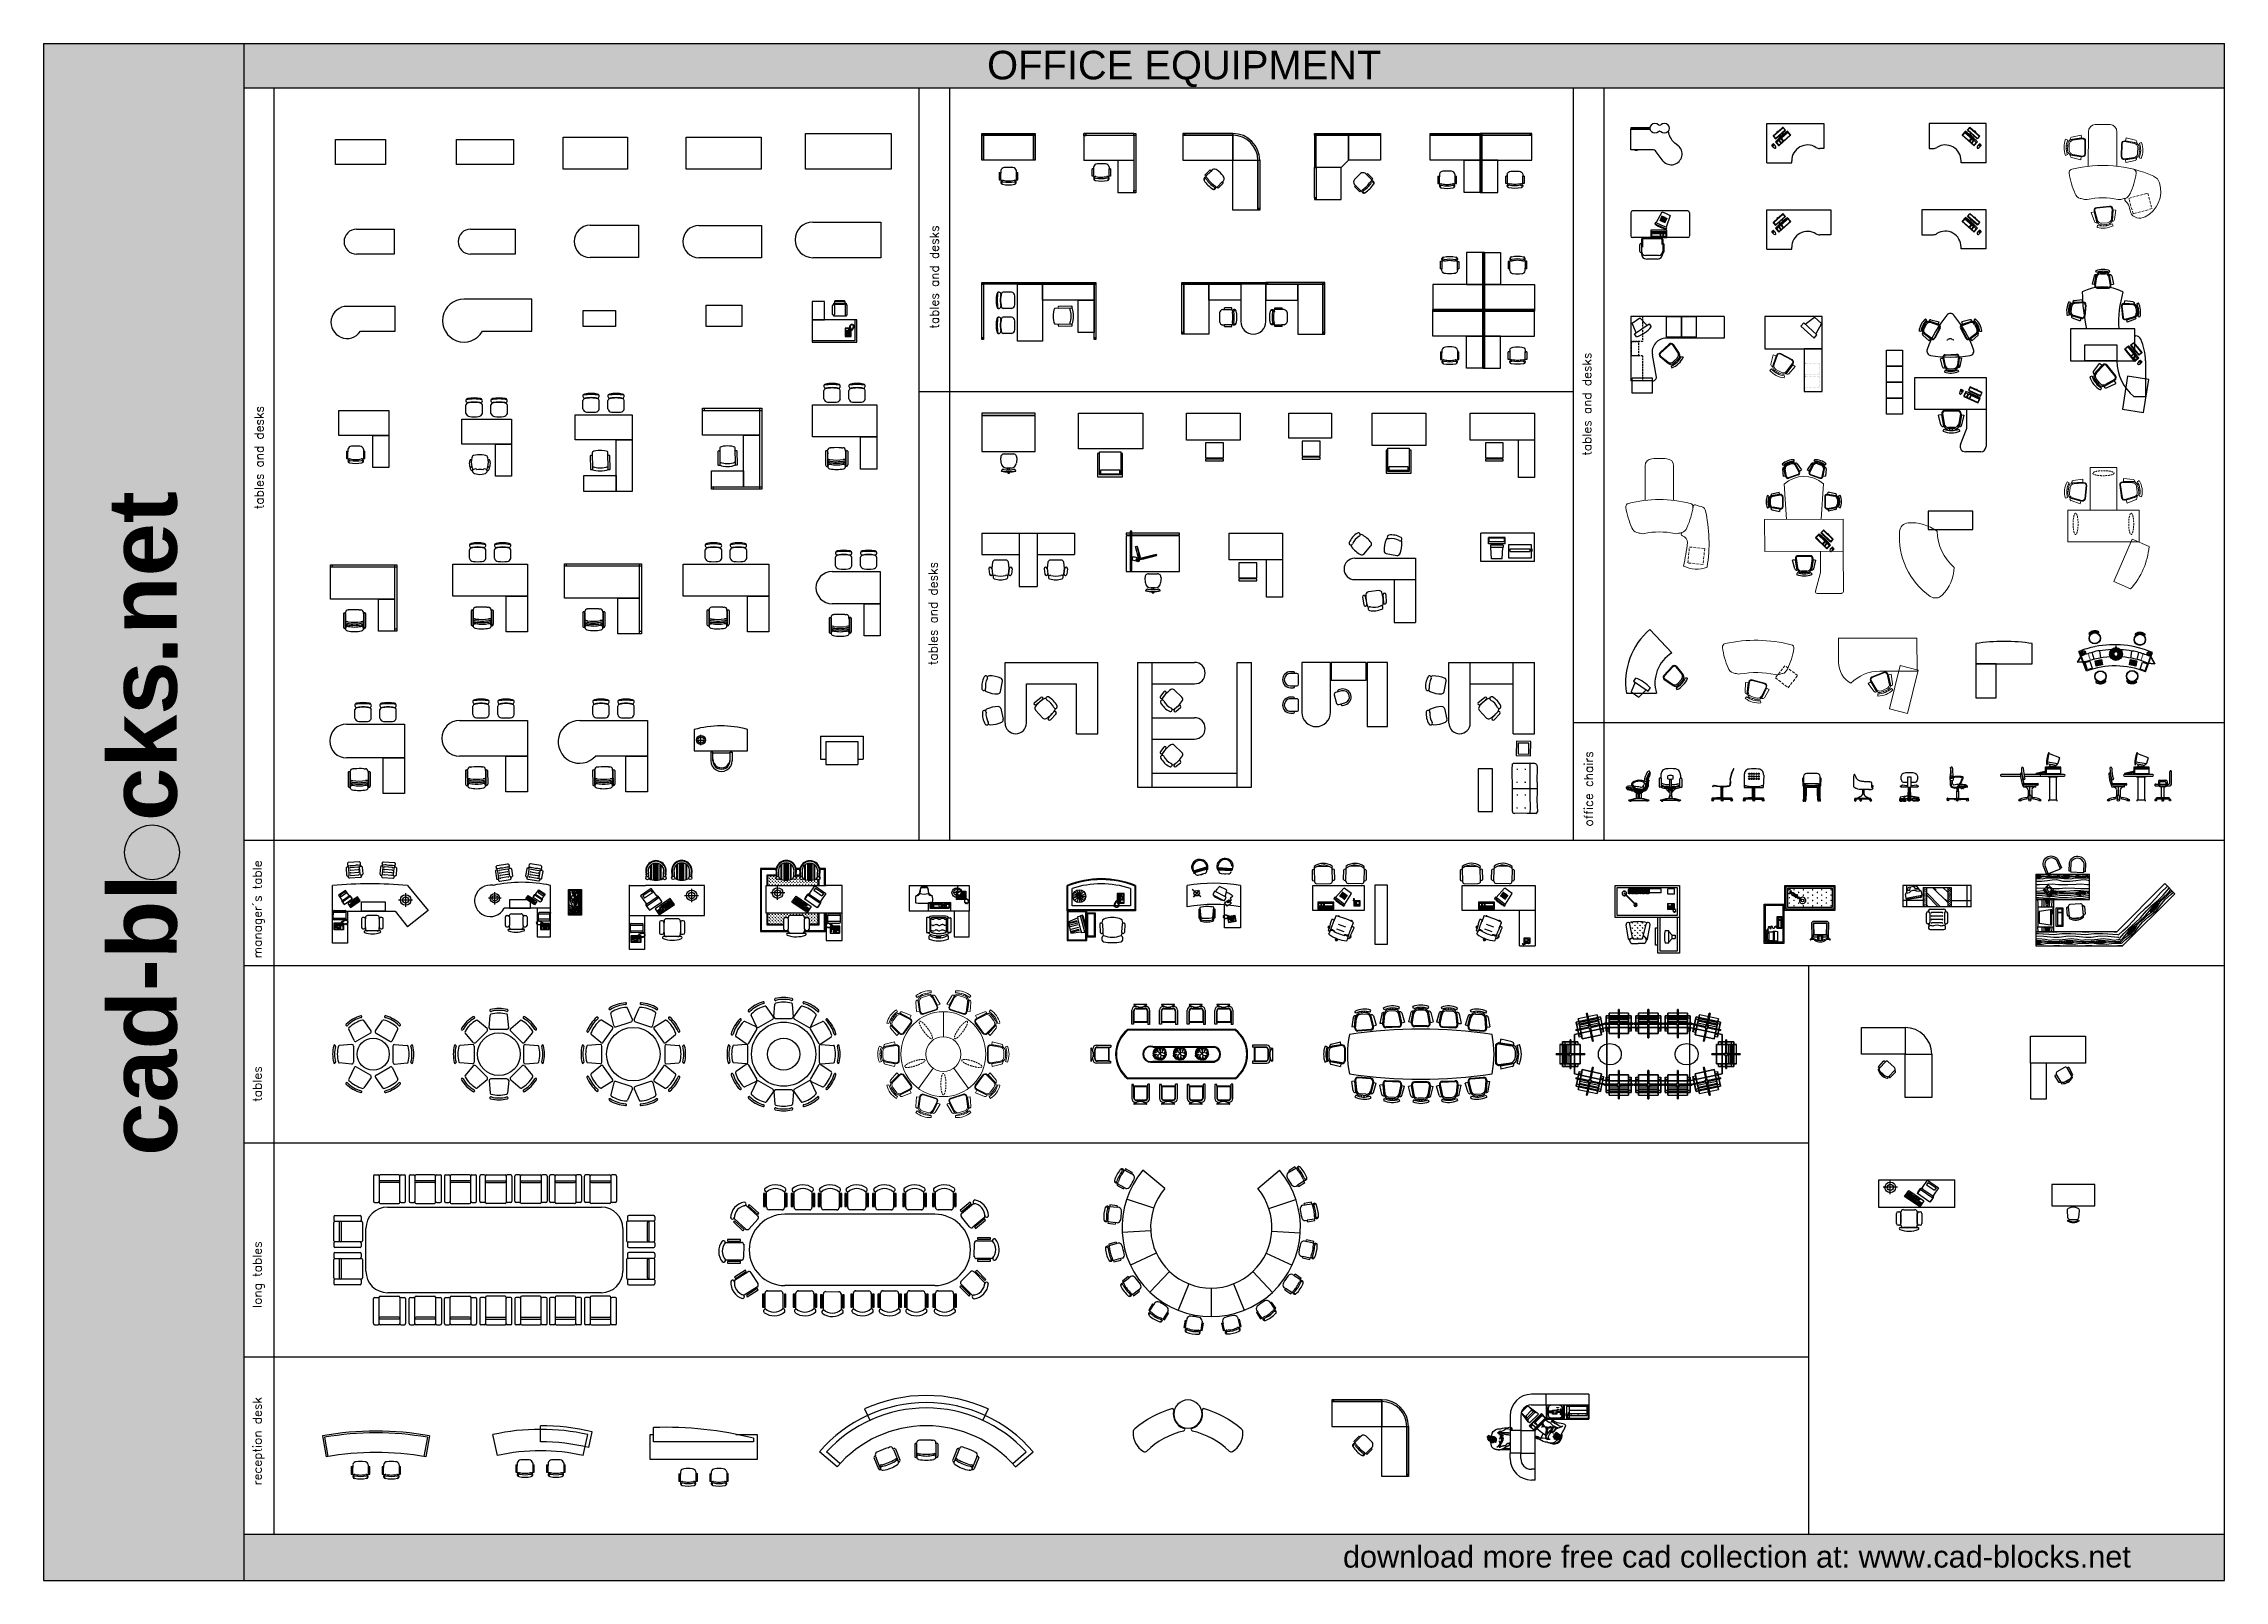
# Model space of a CAD drawing. Header units: millimetres. Extents: x 20731 to 81854, y 49951 to 93037.
import ezdxf

# ---------------------------------------------------------------- set-up
doc = ezdxf.new("R2010")
doc.units = ezdxf.units.MM
for name, pattern in [('ACAD_ISO02W100', [15, 12, -3]), ('ACAD_ISO03W100', [30, 12, -18]), ('DASHED', [19.05, 12.7, -6.35]), ('DASHED2', [0.375, 0.25, -0.125]), ('DOT2', [0.125, 0, -0.125])]:
    doc.linetypes.add(name, pattern=pattern)
doc.layers.add('www.cad-blocks.net', color=7, linetype='Continuous')
doc.styles.add('ROMANS', font='Romans.shx', dxfattribs={"width": 1.5})
doc.styles.get("Standard").update_dxf_attribs({"font": 'arial.ttf'})

# ---------------------------------------------------------------- blocks, each defined once
blk = doc.blocks.new('A$C68AD6352')
at = {"linetype": 'Continuous'}
for p, q in [((815, 2350), (496, 2499)), ((824, 2359), (675, 2677)), ((892, 2340), (1282, 2565)), ((1300, 2634), (1098, 2922)), ((1312, 2637), (1342, 2987)), ((1362, 2587), (1812, 2587)), ((1862, 2637), (1831, 2987)), ((1874, 2634), (2075, 2922)), ((1892, 2565), (2282, 2340)), ((2350, 2359), (2499, 2677)), ((2359, 2350), (2677, 2499)), ((537, 1862), (186, 1831)), ((540, 1874), (252, 2075)), ((608, 1892), (833, 2282)), ((2340, 2282), (2565, 1892)), ((2634, 1874), (2922, 2075)), ((2637, 1862), (2987, 1831)), ((537, 1312), (186, 1342)), ((540, 1300), (252, 1098)), ((587, 1362), (587, 1812)), ((833, 892), (608, 1282)), ((2565, 1282), (2340, 892)), ((2587, 1812), (2587, 1362)), ((2634, 1300), (2922, 1098)), ((2637, 1312), (2987, 1342)), ((815, 824), (496, 675)), ((824, 815), (675, 496)), ((1282, 608), (892, 833)), ((2282, 833), (1892, 608)), ((2350, 815), (2499, 496)), ((2359, 824), (2677, 675)), ((1300, 540), (1098, 252)), ((1312, 537), (1342, 186)), ((1812, 587), (1362, 587)), ((1862, 537), (1831, 186)), ((1874, 540), (2075, 252))]:
    blk.add_line(p, q, dxfattribs=at)
for radius in [900, 450]:
    blk.add_circle((1587, 1587), radius)
for centre, radius, start, end in [((1358, 3115), 30, 104.01481, 166.51302), ((1359, 3124), 30, 183.6236, 284.59828), ((1587, 2199), 974, 75.98519, 104.01481), ((1587, 2249), 874, 75.40172, 104.59828), ((1815, 3124), 30, 255.40172, 356.3764), ((1815, 3115), 30, 13.48698, 75.98519), ((1056, 1893), 974, 135.98519, 164.01481), ((1013, 1918), 874, 135.40172, 164.59828), ((1056, 1893), 844, 134.69236, 165.30764), ((377, 2549), 30, 73.48698, 135.98519), ((369, 2553), 30, 315.40172, 56.3764), ((484, 2472), 30, 64.93169, 134.69236), ((624, 2796), 30, 134.01481, 196.51302), ((621, 2804), 30, 213.6236, 314.59828), ((1280, 2117), 974, 105.98519, 134.01481), ((1255, 2161), 874, 105.40172, 134.59828), ((702, 2690), 30, 135.30764, 205.06831), ((1280, 2117), 844, 104.69236, 135.30764), ((1020, 3025), 30, 43.48698, 105.98519), ((1015, 3032), 30, 285.40172, 26.3764), ((1074, 2905), 30, 34.93169, 104.69236), ((1257, 2609), 50, 300, 30), ((1362, 2637), 50, 180, 270), ((1372, 2985), 30, 105.30764, 175.06831), ((1587, 2199), 844, 74.69236, 105.30764), ((1802, 2985), 30, 4.93169, 74.69236), ((1812, 2637), 50, 270, 0), ((1917, 2609), 50, 150, 240), ((2100, 2905), 30, 75.30764, 145.06831), ((1893, 2117), 844, 44.69236, 75.30764), ((2158, 3032), 30, 153.6236, 254.59828), ((2153, 3025), 30, 74.01481, 136.51302), ((1918, 2161), 874, 45.40172, 74.59828), ((1893, 2117), 974, 45.98519, 74.01481), ((2472, 2690), 30, 334.93169, 44.69236), ((2553, 2804), 30, 225.40172, 326.3764), ((2549, 2796), 30, 343.48698, 45.98519), ((2690, 2472), 30, 45.30764, 115.06831), ((2117, 1893), 844, 14.69236, 45.30764), ((2804, 2553), 30, 123.6236, 224.59828), ((2161, 1918), 874, 15.40172, 44.59828), ((2796, 2549), 30, 44.01481, 106.51302), ((2117, 1893), 974, 15.98519, 44.01481), ((58, 1815), 30, 103.48698, 165.98519), ((49, 1815), 30, 345.40172, 86.3764), ((149, 2153), 30, 164.01481, 226.51302), ((141, 2158), 30, 243.6236, 344.59828), ((269, 2100), 30, 165.30764, 235.06831), ((537, 1812), 50, 0, 90), ((565, 1917), 50, 240, 330), ((790, 2307), 50, 330, 60), ((867, 2384), 50, 210, 300), ((2307, 2384), 50, 240, 330), ((2384, 2307), 50, 120, 210), ((2609, 1917), 50, 210, 300), ((2637, 1812), 50, 90, 180), ((2905, 2100), 30, 304.93169, 14.69236), ((3032, 2158), 30, 195.40172, 296.3764), ((3025, 2153), 30, 313.48698, 15.98519), ((3124, 1815), 30, 93.6236, 194.59828), ((3115, 1815), 30, 14.01481, 76.51302), ((974, 1587), 974, 165.98519, 194.01481), ((58, 1358), 30, 194.01481, 256.51302), ((924, 1587), 874, 165.40172, 194.59828), ((49, 1359), 30, 273.6236, 14.59828), ((974, 1587), 844, 164.69236, 195.30764), ((189, 1802), 30, 94.93169, 164.69236), ((189, 1372), 30, 195.30764, 265.06831), ((537, 1362), 50, 270, 0), ((565, 1257), 50, 30, 120), ((2609, 1257), 50, 60, 150), ((2637, 1362), 50, 180, 270), ((2985, 1802), 30, 15.30764, 85.06831), ((2985, 1372), 30, 274.93169, 344.69236), ((2199, 1587), 844, 344.69236, 15.30764), ((3124, 1359), 30, 165.40172, 266.3764), ((2249, 1587), 874, 345.40172, 14.59828), ((3115, 1358), 30, 283.48698, 345.98519), ((2199, 1587), 974, 345.98519, 14.01481), ((149, 1020), 30, 133.48698, 195.98519), ((1056, 1280), 974, 195.98519, 224.01481), ((141, 1015), 30, 15.40172, 116.3764), ((1013, 1255), 874, 195.40172, 224.59828), ((269, 1074), 30, 124.93169, 194.69236), ((1056, 1280), 844, 194.69236, 225.30764), ((369, 621), 30, 303.6236, 44.59828), ((484, 702), 30, 225.30764, 295.06831), ((790, 867), 50, 300, 30), ((867, 790), 50, 60, 150), ((2307, 790), 50, 30, 120), ((2384, 867), 50, 150, 240), ((2690, 702), 30, 244.93169, 314.69236), ((2117, 1280), 844, 314.69236, 345.30764), ((2804, 621), 30, 135.40172, 236.3764), ((2161, 1255), 874, 315.40172, 344.59828), ((2117, 1280), 974, 315.98519, 344.01481), ((2905, 1074), 30, 345.30764, 55.06831), ((3032, 1015), 30, 63.6236, 164.59828), ((3025, 1020), 30, 344.01481, 46.51302), ((377, 624), 30, 224.01481, 286.51302), ((624, 377), 30, 163.48698, 225.98519), ((621, 369), 30, 45.40172, 146.3764), ((1280, 1056), 974, 225.98519, 254.01481), ((1255, 1013), 874, 225.40172, 254.59828), ((702, 484), 30, 154.93169, 224.69236), ((1280, 1056), 844, 224.69236, 255.30764), ((1020, 149), 30, 254.01481, 316.51302), ((1015, 141), 30, 333.6236, 74.59828), ((1074, 269), 30, 255.30764, 325.06831), ((1257, 565), 50, 330, 60), ((1362, 537), 50, 90, 180), ((1359, 49), 30, 75.40172, 176.3764), ((1358, 58), 30, 193.48698, 255.98519), ((1372, 189), 30, 184.93169, 254.69236), ((1587, 974), 974, 255.98519, 284.01481), ((1587, 974), 844, 254.69236, 285.30764), ((1587, 924), 874, 255.40172, 284.59828), ((1815, 49), 30, 3.6236, 104.59828), ((1802, 189), 30, 285.30764, 355.06831), ((1812, 537), 50, 0, 90), ((1815, 58), 30, 284.01481, 346.51302), ((1917, 565), 50, 120, 210), ((2100, 269), 30, 214.93169, 284.69236), ((1893, 1056), 844, 284.69236, 315.30764), ((2158, 141), 30, 105.40172, 206.3764), ((2153, 149), 30, 223.48698, 285.98519), ((1918, 1013), 874, 285.40172, 314.59828), ((1893, 1056), 974, 285.98519, 314.01481), ((2472, 484), 30, 315.30764, 25.06831), ((2553, 369), 30, 33.6236, 134.59828), ((2549, 377), 30, 314.01481, 16.51302), ((2796, 624), 30, 253.48698, 315.98519)]:
    blk.add_arc(centre, radius, start, end, dxfattribs=at)
blk = doc.blocks.new('A$C0EDB4AB9')
at = {"linetype": 'ByBlock'}
for p, q in [((770, 3117), (1098, 2820)), ((855, 3143), (824, 3109)), ((824, 3109), (1094, 2865)), ((1124, 2900), (855, 3143)), ((1257, 3447), (1257, 3084)), ((1303, 3447), (1257, 3447)), ((1257, 3084), (1303, 3084)), ((1303, 3084), (1303, 3447)), ((1342, 3055), (1342, 3493)), ((1842, 3493), (1842, 3051)), ((1873, 3447), (1873, 3084)), ((1919, 3447), (1873, 3447)), ((1873, 3084), (1919, 3084)), ((1919, 3084), (1919, 3447)), ((2028, 3447), (2028, 3084)), ((2074, 3447), (2028, 3447)), ((2028, 3084), (2074, 3084)), ((2074, 3084), (2074, 3447)), ((2114, 3055), (2114, 3493)), ((2614, 3493), (2614, 3051)), ((2644, 3447), (2644, 3084)), ((2691, 3447), (2644, 3447)), ((2644, 3084), (2691, 3084)), ((2691, 3084), (2691, 3447)), ((2790, 3447), (2790, 3084)), ((2836, 3447), (2790, 3447)), ((2790, 3084), (2836, 3084)), ((2836, 3084), (2836, 3447)), ((2875, 3055), (2875, 3493)), ((3375, 3493), (3375, 3051)), ((3406, 3447), (3406, 3084)), ((3452, 3447), (3406, 3447)), ((3406, 3084), (3452, 3084)), ((3452, 3084), (3452, 3447)), ((3537, 3447), (3537, 3084)), ((3583, 3447), (3537, 3447)), ((3537, 3084), (3583, 3084)), ((3583, 3084), (3583, 3447)), ((3622, 3055), (3622, 3493)), ((4122, 3493), (4122, 3051)), ((4153, 3447), (4153, 3084)), ((4199, 3447), (4153, 3447)), ((4153, 3084), (4199, 3084)), ((4199, 3084), (4199, 3447)), ((4314, 3447), (4314, 3084)), ((4360, 3447), (4314, 3447)), ((4314, 3084), (4360, 3084)), ((4360, 3084), (4360, 3447)), ((4399, 3055), (4399, 3493)), ((4899, 3493), (4899, 3051)), ((4930, 3447), (4930, 3084)), ((4976, 3447), (4930, 3447)), ((4930, 3084), (4976, 3084)), ((4976, 3084), (4976, 3447)), ((5158, 3447), (5158, 3084)), ((5204, 3447), (5158, 3447)), ((5158, 3084), (5204, 3084)), ((5204, 3084), (5204, 3447)), ((5243, 3055), (5243, 3493)), ((5743, 3493), (5743, 3051)), ((5774, 3447), (5774, 3084)), ((5820, 3447), (5774, 3447)), ((5774, 3084), (5820, 3084)), ((5820, 3084), (5820, 3447)), ((5991, 3447), (5991, 3084)), ((6037, 3447), (5991, 3447)), ((5991, 3084), (6037, 3084)), ((6037, 3084), (6037, 3447)), ((6076, 3055), (6076, 3493)), ((6576, 3493), (6576, 3051)), ((6607, 3447), (6607, 3084)), ((6653, 3447), (6607, 3447)), ((6607, 3084), (6653, 3084)), ((6653, 3084), (6653, 3447)), ((7050, 3209), (6772, 2975)), ((6802, 2940), (7080, 3173)), ((6804, 2891), (7139, 3172)), ((7080, 3173), (7050, 3209)), ((442, 2687), (411, 2653)), ((411, 2653), (680, 2409)), ((759, 2452), (435, 2746)), ((711, 2443), (442, 2687)), ((1094, 2729), (851, 2464)), ((1094, 2865), (1124, 2900)), ((1106, 2743), (1094, 2729)), ((1772, 2993), (1413, 2995)), ((1791, 2993), (1772, 2993)), ((6056, 2871), (1856, 2871)), ((2544, 2993), (2185, 2995)), ((2562, 2993), (2544, 2993)), ((3305, 2993), (2946, 2995)), ((3324, 2993), (3305, 2993)), ((4052, 2993), (3693, 2995)), ((4070, 2993), (4052, 2993)), ((4829, 2993), (4470, 2995)), ((4847, 2993), (4829, 2993)), ((5673, 2993), (5314, 2995)), ((5692, 2993), (5673, 2993)), ((6506, 2993), (6147, 2995)), ((6525, 2993), (6506, 2993)), ((6772, 2975), (6802, 2940)), ((7034, 2521), (6804, 2798)), ((7461, 2790), (7123, 2505)), ((7446, 2737), (7169, 2503)), ((7169, 2503), (7198, 2468)), ((7198, 2468), (7476, 2702)), ((7476, 2702), (7446, 2737)), ((200, 2082), (642, 2082)), ((608, 2159), (245, 2159)), ((245, 2159), (245, 2113)), ((245, 2113), (608, 2113)), ((608, 2113), (608, 2159)), ((680, 2409), (711, 2443)), ((700, 2012), (698, 1653)), ((700, 2031), (700, 2012)), ((7165, 1697), (7167, 2056)), ((7227, 2127), (7665, 2127)), ((7619, 2213), (7256, 2213)), ((7256, 2213), (7256, 2167)), ((7256, 2167), (7619, 2167)), ((7619, 2167), (7619, 2213)), ((638, 1582), (200, 1582)), ((608, 1543), (245, 1543)), ((245, 1543), (245, 1497)), ((245, 1497), (608, 1497)), ((748, 1304), (442, 1107)), ((446, 1018), (817, 1257)), ((467, 1068), (772, 1265)), ((608, 1497), (608, 1543)), ((772, 1265), (748, 1304)), ((894, 1245), (904, 1230)), ((904, 1230), (1097, 927)), ((6802, 1000), (7057, 1253)), ((7150, 1260), (7459, 951)), ((7165, 1679), (7165, 1697)), ((7231, 1300), (7198, 1267)), ((7198, 1267), (7455, 1011)), ((7665, 1627), (7223, 1627)), ((7487, 1043), (7231, 1300)), ((7619, 1597), (7256, 1597)), ((7256, 1597), (7256, 1550)), ((7256, 1550), (7619, 1550)), ((7619, 1550), (7619, 1597)), ((442, 1107), (467, 1068)), ((1084, 834), (716, 598)), ((1081, 786), (776, 589)), ((800, 550), (1106, 747)), ((1106, 747), (1081, 786)), ((1270, 632), (1224, 632)), ((1224, 632), (1224, 269)), ((1270, 269), (1270, 632)), ((1300, 223), (1300, 665)), ((1352, 723), (1370, 723)), ((1370, 723), (1730, 722)), ((1800, 661), (1800, 223)), ((1886, 632), (1840, 632)), ((1840, 632), (1840, 269)), ((6056, 871), (1856, 871)), ((1886, 269), (1886, 632)), ((2135, 632), (2089, 632)), ((2089, 632), (2089, 269)), ((2135, 269), (2135, 632)), ((2166, 223), (2166, 665)), ((2218, 723), (2236, 723)), ((2236, 723), (2595, 722)), ((2666, 661), (2666, 223)), ((2752, 632), (2705, 632)), ((2705, 632), (2705, 269)), ((2752, 269), (2752, 632)), ((2935, 200), (2935, 642)), ((2986, 700), (3005, 700)), ((3005, 700), (3364, 698)), ((3435, 638), (3435, 200)), ((3745, 632), (3699, 632)), ((3699, 632), (3699, 269)), ((3745, 269), (3745, 632)), ((3776, 223), (3776, 665)), ((3827, 723), (3846, 723)), ((3846, 723), (4205, 722)), ((4276, 661), (4276, 223)), ((4361, 632), (4315, 632)), ((4315, 632), (4315, 269)), ((4361, 269), (4361, 632)), ((4507, 632), (4461, 632)), ((4461, 632), (4461, 269)), ((4507, 269), (4507, 632)), ((4537, 223), (4537, 665)), ((4589, 723), (4607, 723)), ((4607, 723), (4966, 722)), ((5037, 661), (5037, 223)), ((5123, 632), (5077, 632)), ((5077, 632), (5077, 269)), ((5123, 269), (5123, 632)), ((5253, 632), (5207, 632)), ((5207, 632), (5207, 269)), ((5253, 269), (5253, 632)), ((5284, 223), (5284, 665)), ((5335, 723), (5354, 723)), ((5354, 723), (5713, 722)), ((5784, 661), (5784, 223)), ((5869, 632), (5823, 632)), ((5823, 632), (5823, 269)), ((5869, 269), (5869, 632)), ((6049, 632), (6003, 632)), ((6003, 632), (6003, 269)), ((6049, 269), (6049, 632)), ((6079, 223), (6079, 665)), ((6131, 723), (6149, 723)), ((6149, 723), (6508, 722)), ((6579, 661), (6579, 223)), ((6665, 632), (6619, 632)), ((6619, 632), (6619, 269)), ((6665, 269), (6665, 632)), ((6795, 864), (6763, 831)), ((6763, 831), (7019, 575)), ((6788, 987), (6802, 1000)), ((7106, 597), (6793, 909)), ((7052, 607), (6795, 864)), ((7455, 1011), (7487, 1043)), ((776, 589), (800, 550)), ((1224, 269), (1270, 269)), ((1840, 269), (1886, 269)), ((2089, 269), (2135, 269)), ((2705, 269), (2752, 269)), ((2904, 608), (2858, 608)), ((2858, 608), (2858, 245)), ((2858, 245), (2904, 245)), ((2904, 245), (2904, 608)), ((3520, 608), (3474, 608)), ((3474, 608), (3474, 245)), ((3474, 245), (3520, 245)), ((3520, 245), (3520, 608)), ((3699, 269), (3745, 269)), ((4315, 269), (4361, 269)), ((4461, 269), (4507, 269)), ((5077, 269), (5123, 269)), ((5207, 269), (5253, 269)), ((5823, 269), (5869, 269)), ((6003, 269), (6049, 269)), ((6619, 269), (6665, 269)), ((7019, 575), (7052, 607))]:
    blk.add_line(p, q, dxfattribs=at)
for centre, radius, start, end in [((1592, 3230), 463, 52.60324, 130.84086), ((2364, 3230), 463, 52.60324, 130.84086), ((3125, 3230), 463, 52.60324, 130.84086), ((3872, 3230), 463, 52.60324, 130.84086), ((4649, 3230), 463, 52.60324, 130.84086), ((5493, 3230), 463, 52.60324, 130.84086), ((6326, 3230), 463, 52.60324, 130.84086), ((797, 2755), 463, 100.43564, 178.67326), ((797, 2755), 363, 94.22958, 181.43522), ((717, 3158), 50, 267.02654, 94.00251), ((1335, 3551), 50, 127.3845, 320.48322), ((1592, 3230), 363, 46.39718, 133.60282), ((1412, 3065), 70.2, 172.02808, 271.16733), ((1837, 3560), 50, 219.19414, 46.17011), ((2107, 3551), 50, 127.3845, 320.48322), ((2183, 3065), 70.2, 172.02808, 271.16733), ((2364, 3230), 363, 46.39718, 133.60282), ((2609, 3560), 50, 219.19414, 46.17011), ((2869, 3551), 50, 127.3845, 320.48322), ((3125, 3230), 363, 46.39718, 133.60282), ((2945, 3065), 70.2, 172.02808, 271.16733), ((3370, 3560), 50, 219.19414, 46.17011), ((3615, 3551), 50, 127.3845, 320.48322), ((3691, 3065), 70.2, 172.02808, 271.16733), ((3872, 3230), 363, 46.39718, 133.60282), ((4117, 3560), 50, 219.19414, 46.17011), ((4392, 3551), 50, 127.3845, 320.48322), ((4468, 3065), 70.2, 172.02808, 271.16733), ((4649, 3230), 363, 46.39718, 133.60282), ((4894, 3560), 50, 219.19414, 46.17011), ((5236, 3551), 50, 127.3845, 320.48322), ((5313, 3065), 70.2, 172.02808, 271.16733), ((5493, 3230), 363, 46.39718, 133.60282), ((5738, 3560), 50, 219.19414, 46.17011), ((6069, 3551), 50, 127.3845, 320.48322), ((6146, 3065), 70.2, 172.02808, 271.16733), ((6326, 3230), 363, 46.39718, 133.60282), ((6571, 3560), 50, 219.19414, 46.17011), ((7180, 3215), 50, 77.44835, 270.54707), ((7100, 2812), 363, 356.46103, 83.66667), ((7100, 2812), 463, 2.66709, 80.90471), ((386, 2780), 50, 175.2169, 8.31562), ((798, 2510), 70.2, 219.86047, 318.99973), ((1856, 1871), 1000, 90, 270), ((1056, 2776), 60.7, 309.07447, 49.48259), ((1782, 3053), 60.7, 261.24207, 1.65019), ((2553, 3053), 60.7, 261.24207, 1.65019), ((3315, 3053), 60.7, 261.24207, 1.65019), ((4061, 3053), 60.7, 261.24207, 1.65019), ((4838, 3053), 60.7, 261.24207, 1.65019), ((5682, 3053), 60.7, 261.24207, 1.65019), ((6056, 1871), 1000, 270, 90), ((6515, 3053), 60.7, 261.24207, 1.65019), ((6857, 2844), 70.2, 122.09192, 221.23118), ((7083, 2551), 60.7, 211.30592, 311.71404), ((7510, 2837), 50, 169.25799, 356.23396), ((462, 1832), 463, 142.60324, 220.84086), ((132, 2077), 50, 309.19414, 136.17011), ((462, 1832), 363, 136.39718, 223.60282), ((640, 2021), 60.7, 351.24207, 91.65019), ((7237, 2058), 70.2, 82.02808, 181.16733), ((7402, 1877), 363, 316.39718, 43.60282), ((7723, 2134), 50, 37.3845, 230.48322), ((7402, 1877), 463, 322.60324, 40.84086), ((141, 1575), 50, 217.3845, 50.48322), ((628, 1651), 70.2, 262.02808, 1.16733), ((848, 1205), 60.7, 24.00351, 124.41163), ((7107, 1204), 70.2, 37.05669, 136.19595), ((7225, 1688), 60.7, 171.24207, 271.65019), ((7732, 1632), 50, 129.19414, 316.17011), ((802, 950), 463, 175.36468, 253.6023), ((392, 977), 50, 341.95558, 168.93155), ((802, 950), 363, 169.15862, 256.36426), ((1039, 888), 70.2, 294.78951, 33.92877), ((1361, 663), 60.7, 81.24207, 181.65019), ((1731, 651), 70.2, 352.02808, 91.16733), ((2227, 663), 60.7, 81.24207, 181.65019), ((2597, 651), 70.2, 352.02808, 91.16733), ((2996, 640), 60.7, 81.24207, 181.65019), ((3365, 628), 70.2, 352.02808, 91.16733), ((3836, 663), 60.7, 81.24207, 181.65019), ((4206, 651), 70.2, 352.02808, 91.16733), ((4598, 663), 60.7, 81.24207, 181.65019), ((4968, 651), 70.2, 352.02808, 91.16733), ((5345, 663), 60.7, 81.24207, 181.65019), ((5714, 651), 70.2, 352.02808, 91.16733), ((6140, 663), 60.7, 81.24207, 181.65019), ((6510, 651), 70.2, 352.02808, 91.16733), ((6837, 951), 60.7, 126.27069, 226.67881), ((7097, 960), 363, 271.4258, 358.63144), ((7097, 960), 463, 277.63186, 355.86948), ((7506, 914), 50, 352.41312, 185.51184), ((671, 560), 50, 250.14593, 83.24466), ((1306, 156), 50, 39.19414, 226.17011), ((1550, 486), 463, 232.60324, 310.84086), ((1550, 486), 363, 226.39718, 313.60282), ((1807, 165), 50, 307.3845, 140.48322), ((2171, 156), 50, 39.19414, 226.17011), ((2416, 486), 463, 232.60324, 310.84086), ((2416, 486), 363, 226.39718, 313.60282), ((2673, 165), 50, 307.3845, 140.48322), ((2940, 132), 50, 39.19414, 226.17011), ((3185, 462), 463, 232.60324, 310.84086), ((3185, 462), 363, 226.39718, 313.60282), ((3442, 141), 50, 307.3845, 140.48322), ((3781, 156), 50, 39.19414, 226.17011), ((4026, 486), 463, 232.60324, 310.84086), ((4026, 486), 363, 226.39718, 313.60282), ((4283, 165), 50, 307.3845, 140.48322), ((4543, 156), 50, 39.19414, 226.17011), ((4787, 486), 463, 232.60324, 310.84086), ((4787, 486), 363, 226.39718, 313.60282), ((5044, 165), 50, 307.3845, 140.48322), ((5289, 156), 50, 39.19414, 226.17011), ((5534, 486), 463, 232.60324, 310.84086), ((5534, 486), 363, 226.39718, 313.60282), ((5791, 165), 50, 307.3845, 140.48322), ((6084, 156), 50, 39.19414, 226.17011), ((6329, 486), 463, 232.60324, 310.84086), ((6329, 486), 363, 226.39718, 313.60282), ((6586, 165), 50, 307.3845, 140.48322), ((7157, 553), 50, 84.22276, 271.19873)]:
    blk.add_arc(centre, radius, start, end, dxfattribs=at)
blk = doc.blocks.new('A$C535028A7')
at = {"linetype": 'Continuous'}
for p, q in [((917, 2239), (838, 2581)), ((1441, 2409), (1304, 2733)), ((1492, 2409), (1629, 2733)), ((2015, 2239), (2095, 2581)), ((553, 1764), (287, 1994)), ((876, 2209), (575, 2390)), ((622, 1775), (887, 2139)), ((980, 2207), (1408, 2346)), ((1524, 2346), (1952, 2207)), ((2046, 2139), (2310, 1775)), ((2057, 2209), (2358, 2390)), ((2380, 1764), (2646, 1994)), ((537, 1715), (186, 1685)), ((587, 1215), (587, 1665)), ((2346, 1665), (2346, 1215)), ((2396, 1715), (2746, 1685)), ((537, 1165), (186, 1195)), ((553, 1116), (287, 885)), ((876, 671), (575, 489)), ((887, 741), (622, 1105)), ((917, 641), (838, 298)), ((1408, 534), (980, 673)), ((1952, 673), (1524, 534)), ((2015, 641), (2095, 298)), ((2310, 1105), (2046, 741)), ((2057, 671), (2358, 489)), ((2380, 1116), (2646, 885)), ((2396, 1165), (2746, 1195)), ((1441, 471), (1304, 147)), ((1492, 471), (1629, 147))]:
    blk.add_line(p, q, dxfattribs=at)
blk.add_circle((1466, 1440), 750, dxfattribs=at)
for centre, radius, start, end in [((1068, 1729), 974, 129.98519, 158.01481), ((461, 2452), 30, 67.48698, 129.98519), ((454, 2457), 30, 309.40172, 50.3764), ((814, 2708), 30, 122.01481, 184.51302), ((812, 2717), 30, 201.6236, 302.59828), ((1314, 1908), 974, 93.98519, 122.01481), ((1299, 1956), 874, 93.40172, 122.59828), ((867, 2588), 30, 123.30764, 193.06831), ((1314, 1908), 844, 92.69236, 123.30764), ((1249, 2850), 30, 31.48698, 93.98519), ((1245, 2858), 30, 273.40172, 14.3764), ((1276, 2721), 30, 22.93169, 92.69236), ((1657, 2721), 30, 87.30764, 157.06831), ((1687, 2858), 30, 165.6236, 266.59828), ((1684, 2850), 30, 86.01481, 148.51302), ((1618, 1908), 844, 56.69236, 87.30764), ((1618, 1908), 974, 57.98519, 86.01481), ((1634, 1956), 874, 57.40172, 86.59828), ((2065, 2588), 30, 346.93169, 56.69236), ((2121, 2717), 30, 237.40172, 338.3764), ((2119, 2708), 30, 355.48698, 57.98519), ((2479, 2457), 30, 129.6236, 230.59828), ((2471, 2452), 30, 50.01481, 112.51302), ((1865, 1729), 974, 21.98519, 50.01481), ((193, 2083), 30, 158.01481, 220.51302), ((186, 2088), 30, 237.6236, 338.59828), ((1028, 1759), 874, 129.40172, 158.59828), ((307, 2017), 30, 159.30764, 229.06831), ((1068, 1729), 844, 128.69236, 159.30764), ((559, 2364), 30, 58.93169, 128.69236), ((846, 2168), 50, 324, 54), ((965, 2254), 50, 198, 288), ((1393, 2393), 50, 288, 18), ((1539, 2393), 50, 162, 252), ((1967, 2254), 50, 252, 342), ((2086, 2168), 50, 126, 216), ((2373, 2364), 30, 51.30764, 121.06831), ((1865, 1729), 844, 20.69236, 51.30764), ((1905, 1759), 874, 21.40172, 50.59828), ((2626, 2017), 30, 310.93169, 20.69236), ((2747, 2088), 30, 201.40172, 302.3764), ((2740, 2083), 30, 319.48698, 21.98519), ((974, 1440), 974, 165.98519, 194.01481), ((58, 1668), 30, 103.48698, 165.98519), ((924, 1440), 874, 165.40172, 194.59828), ((49, 1668), 30, 345.40172, 86.3764), ((974, 1440), 844, 164.69236, 195.30764), ((189, 1655), 30, 94.93169, 164.69236), ((537, 1665), 50, 0, 90), ((582, 1804), 50, 234, 324), ((2351, 1804), 50, 216, 306), ((2396, 1665), 50, 90, 180), ((2744, 1655), 30, 15.30764, 85.06831), ((1959, 1440), 844, 344.69236, 15.30764), ((2883, 1668), 30, 93.6236, 194.59828), ((2009, 1440), 874, 345.40172, 14.59828), ((2874, 1668), 30, 14.01481, 76.51302), ((1959, 1440), 974, 345.98519, 14.01481), ((58, 1211), 30, 194.01481, 256.51302), ((49, 1212), 30, 273.6236, 14.59828), ((189, 1225), 30, 195.30764, 265.06831), ((193, 797), 30, 139.48698, 201.98519), ((1068, 1150), 974, 201.98519, 230.01481), ((186, 791), 30, 21.40172, 122.3764), ((1028, 1121), 874, 201.40172, 230.59828), ((307, 863), 30, 130.93169, 200.69236), ((1068, 1150), 844, 200.69236, 231.30764), ((537, 1215), 50, 270, 0), ((582, 1075), 50, 36, 126), ((846, 711), 50, 306, 36), ((965, 625), 50, 72, 162), ((1967, 625), 50, 18, 108), ((2086, 711), 50, 144, 234), ((2351, 1075), 50, 54, 144), ((2396, 1215), 50, 180, 270), ((1865, 1150), 844, 308.69236, 339.30764), ((1905, 1121), 874, 309.40172, 338.59828), ((1865, 1150), 974, 309.98519, 338.01481), ((2626, 863), 30, 339.30764, 49.06831), ((2747, 791), 30, 57.6236, 158.59828), ((2744, 1225), 30, 274.93169, 344.69236), ((2740, 797), 30, 338.01481, 40.51302), ((2883, 1212), 30, 165.40172, 266.3764), ((2874, 1211), 30, 283.48698, 345.98519), ((461, 427), 30, 230.01481, 292.51302), ((454, 423), 30, 309.6236, 50.59828), ((559, 515), 30, 231.30764, 301.06831), ((812, 163), 30, 57.40172, 158.3764), ((814, 171), 30, 175.48698, 237.98519), ((1314, 972), 974, 237.98519, 266.01481), ((1299, 924), 874, 237.40172, 266.59828), ((867, 291), 30, 166.93169, 236.69236), ((1314, 972), 844, 236.69236, 267.30764), ((1249, 30), 30, 266.01481, 328.51302), ((1245, 22), 30, 345.6236, 86.59828), ((1276, 159), 30, 267.30764, 337.06831), ((1393, 486), 50, 342, 72), ((1539, 486), 50, 108, 198), ((1657, 159), 30, 202.93169, 272.69236), ((1687, 22), 30, 93.40172, 194.3764), ((1618, 972), 844, 272.69236, 303.30764), ((1684, 30), 30, 211.48698, 273.98519), ((1634, 924), 874, 273.40172, 302.59828), ((1618, 972), 974, 273.98519, 302.01481), ((2065, 291), 30, 303.30764, 13.06831), ((2121, 163), 30, 21.6236, 122.59828), ((2119, 171), 30, 302.01481, 4.51302), ((2373, 515), 30, 238.93169, 308.69236), ((2479, 423), 30, 129.40172, 230.3764), ((2471, 427), 30, 247.48698, 309.98519)]:
    blk.add_arc(centre, radius, start, end, dxfattribs=at)
blk = doc.blocks.new('A$C4056338A')
at = {"linetype": 'Continuous'}
for p, q in [((560, 1609), (333, 1878)), ((948, 1927), (630, 1609)), ((948, 1998), (679, 2224)), ((1004, 2020), (1034, 2371)), ((1504, 1970), (1054, 1970)), ((1554, 2020), (1523, 2371)), ((1609, 1998), (1878, 2224)), ((1609, 1927), (1927, 1609)), ((1998, 1609), (2224, 1878)), ((537, 1554), (186, 1523)), ((587, 1504), (587, 1054)), ((1970, 1504), (1970, 1054)), ((2020, 1554), (2371, 1523)), ((537, 1004), (186, 1034)), ((560, 948), (333, 679)), ((948, 630), (630, 948)), ((1609, 630), (1927, 948)), ((1998, 948), (2224, 679)), ((2020, 1004), (2371, 1034)), ((948, 560), (679, 333)), ((1004, 537), (1034, 186)), ((1504, 587), (1054, 587)), ((1554, 537), (1523, 186)), ((1609, 560), (1878, 333))]:
    blk.add_line(p, q, dxfattribs=at)
blk.add_circle((1279, 1279), 600, dxfattribs=at)
for centre, radius, start, end in [((1050, 2499), 30, 104.01481, 166.51302), ((1051, 2508), 30, 183.6236, 284.59828), ((1279, 1583), 974, 75.98519, 104.01481), ((1279, 1633), 874, 75.40172, 104.59828), ((1506, 2508), 30, 255.40172, 356.3764), ((1507, 2499), 30, 13.48698, 75.98519), ((254, 1980), 30, 149.01481, 211.51302), ((1063, 1494), 974, 120.98519, 149.01481), ((248, 1987), 30, 228.6236, 329.59828), ((1028, 1529), 874, 120.40172, 149.59828), ((356, 1897), 30, 150.30764, 220.06831), ((1063, 1494), 844, 119.69236, 150.30764), ((577, 2303), 30, 58.48698, 120.98519), ((570, 2309), 30, 300.40172, 41.3764), ((660, 2201), 30, 49.93169, 119.69236), ((913, 1962), 50, 315, 45), ((1054, 2020), 50, 180, 270), ((1064, 2368), 30, 105.30764, 175.06831), ((1279, 1583), 844, 74.69236, 105.30764), ((1493, 2368), 30, 4.93169, 74.69236), ((1504, 2020), 50, 270, 0), ((1644, 1962), 50, 135, 225), ((1897, 2201), 30, 60.30764, 130.06831), ((1494, 1494), 844, 29.69236, 60.30764), ((1987, 2309), 30, 138.6236, 239.59828), ((1980, 2303), 30, 59.01481, 121.51302), ((1529, 1529), 874, 30.40172, 59.59828), ((1494, 1494), 974, 30.98519, 59.01481), ((2201, 1897), 30, 319.93169, 29.69236), ((2309, 1987), 30, 210.40172, 311.3764), ((2303, 1980), 30, 328.48698, 30.98519), ((974, 1279), 974, 165.98519, 194.01481), ((58, 1507), 30, 103.48698, 165.98519), ((924, 1279), 874, 165.40172, 194.59828), ((49, 1506), 30, 345.40172, 86.3764), ((974, 1279), 844, 164.69236, 195.30764), ((189, 1493), 30, 94.93169, 164.69236), ((537, 1504), 50, 0, 90), ((595, 1644), 50, 225, 315), ((1962, 1644), 50, 225, 315), ((2020, 1504), 50, 90, 180), ((2368, 1493), 30, 15.30764, 85.06831), ((1583, 1279), 844, 344.69236, 15.30764), ((2508, 1506), 30, 93.6236, 194.59828), ((1633, 1279), 874, 345.40172, 14.59828), ((2499, 1507), 30, 14.01481, 76.51302), ((1583, 1279), 974, 345.98519, 14.01481), ((58, 1050), 30, 194.01481, 256.51302), ((49, 1051), 30, 273.6236, 14.59828), ((189, 1064), 30, 195.30764, 265.06831), ((356, 660), 30, 139.93169, 209.69236), ((1063, 1063), 844, 209.69236, 240.30764), ((537, 1054), 50, 270, 0), ((595, 913), 50, 45, 135), ((913, 595), 50, 315, 45), ((1644, 595), 50, 135, 225), ((1494, 1063), 844, 299.69236, 330.30764), ((1962, 913), 50, 45, 135), ((2020, 1054), 50, 180, 270), ((2201, 660), 30, 330.30764, 40.06831), ((2368, 1064), 30, 274.93169, 344.69236), ((2508, 1051), 30, 165.40172, 266.3764), ((2499, 1050), 30, 283.48698, 345.98519), ((254, 577), 30, 148.48698, 210.98519), ((248, 570), 30, 30.40172, 131.3764), ((1063, 1063), 974, 210.98519, 239.01481), ((1028, 1028), 874, 210.40172, 239.59828), ((577, 254), 30, 239.01481, 301.51302), ((570, 248), 30, 318.6236, 59.59828), ((660, 356), 30, 240.30764, 310.06831), ((1054, 537), 50, 90, 180), ((1051, 49), 30, 75.40172, 176.3764), ((1050, 58), 30, 193.48698, 255.98519), ((1064, 189), 30, 184.93169, 254.69236), ((1279, 974), 974, 255.98519, 284.01481), ((1279, 974), 844, 254.69236, 285.30764), ((1279, 924), 874, 255.40172, 284.59828), ((1506, 49), 30, 3.6236, 104.59828), ((1493, 189), 30, 285.30764, 355.06831), ((1504, 537), 50, 0, 90), ((1507, 58), 30, 284.01481, 346.51302), ((1897, 356), 30, 229.93169, 299.69236), ((1987, 248), 30, 120.40172, 221.3764), ((1980, 254), 30, 238.48698, 300.98519), ((1529, 1028), 874, 300.40172, 329.59828), ((1494, 1063), 974, 300.98519, 329.01481), ((2309, 570), 30, 48.6236, 149.59828), ((2303, 577), 30, 329.01481, 31.51302)]:
    blk.add_arc(centre, radius, start, end, dxfattribs=at)
blk = doc.blocks.new('A$C44BB3223')
at = {"linetype": 'Continuous'}
for p, q in [((1075, 1734), (873, 2023)), ((1199, 1734), (1400, 2023)), ((537, 1352), (186, 1322)), ((599, 1459), (450, 1778)), ((587, 1302), (587, 852)), ((1057, 1666), (667, 1441)), ((1217, 1666), (1607, 1441)), ((1675, 1459), (1824, 1778)), ((1687, 1302), (1687, 852)), ((1737, 1352), (2087, 1322)), ((537, 802), (186, 833)), ((599, 695), (450, 377)), ((1057, 489), (667, 714)), ((1217, 489), (1607, 714)), ((1675, 695), (1824, 377)), ((1737, 802), (2087, 833)), ((1075, 420), (873, 132)), ((1199, 420), (1400, 132))]:
    blk.add_line(p, q, dxfattribs=at)
blk.add_circle((1137, 1077), 450, dxfattribs=at)
for centre, radius, start, end in [((399, 1897), 30, 134.01481, 196.51302), ((396, 1905), 30, 213.6236, 314.59828), ((1055, 1218), 974, 105.98519, 134.01481), ((1030, 1262), 874, 105.40172, 134.59828), ((1055, 1218), 844, 104.69236, 135.30764), ((795, 2126), 30, 43.48698, 105.98519), ((790, 2133), 30, 285.40172, 26.3764), ((849, 2006), 30, 34.93169, 104.69236), ((1425, 2006), 30, 75.30764, 145.06831), ((1218, 1218), 844, 44.69236, 75.30764), ((1483, 2133), 30, 153.6236, 254.59828), ((1478, 2126), 30, 74.01481, 136.51302), ((1243, 1262), 874, 45.40172, 74.59828), ((1218, 1218), 974, 45.98519, 74.01481), ((1878, 1905), 30, 225.40172, 326.3764), ((1874, 1897), 30, 343.48698, 45.98519), ((974, 1077), 974, 165.98519, 194.01481), ((58, 1306), 30, 103.48698, 165.98519), ((924, 1077), 874, 165.40172, 194.59828), ((49, 1305), 30, 345.40172, 86.3764), ((974, 1077), 844, 164.69236, 195.30764), ((189, 1292), 30, 94.93169, 164.69236), ((477, 1791), 30, 135.30764, 205.06831), ((537, 1302), 50, 0, 90), ((642, 1484), 50, 210, 300), ((1032, 1709), 50, 300, 30), ((1242, 1709), 50, 150, 240), ((1632, 1484), 50, 240, 330), ((1737, 1302), 50, 90, 180), ((1797, 1791), 30, 334.93169, 44.69236), ((2085, 1292), 30, 15.30764, 85.06831), ((1299, 1077), 844, 344.69236, 15.30764), ((2224, 1305), 30, 93.6236, 194.59828), ((1349, 1077), 874, 345.40172, 14.59828), ((2215, 1306), 30, 14.01481, 76.51302), ((1299, 1077), 974, 345.98519, 14.01481), ((58, 849), 30, 194.01481, 256.51302), ((49, 850), 30, 273.6236, 14.59828), ((189, 862), 30, 195.30764, 265.06831), ((537, 852), 50, 270, 0), ((642, 670), 50, 60, 150), ((1632, 670), 50, 30, 120), ((1737, 852), 50, 180, 270), ((2085, 862), 30, 274.93169, 344.69236), ((2224, 850), 30, 165.40172, 266.3764), ((2215, 849), 30, 283.48698, 345.98519), ((399, 258), 30, 163.48698, 225.98519), ((396, 249), 30, 45.40172, 146.3764), ((1055, 936), 974, 225.98519, 254.01481), ((1030, 893), 874, 225.40172, 254.59828), ((477, 364), 30, 154.93169, 224.69236), ((1055, 936), 844, 224.69236, 255.30764), ((795, 29), 30, 254.01481, 316.51302), ((790, 22), 30, 333.6236, 74.59828), ((849, 149), 30, 255.30764, 325.06831), ((1032, 445), 50, 330, 60), ((1242, 445), 50, 120, 210), ((1425, 149), 30, 214.93169, 284.69236), ((1218, 936), 844, 284.69236, 315.30764), ((1483, 22), 30, 105.40172, 206.3764), ((1478, 29), 30, 223.48698, 285.98519), ((1243, 893), 874, 285.40172, 314.59828), ((1218, 936), 974, 285.98519, 314.01481), ((1797, 364), 30, 315.30764, 25.06831), ((1878, 249), 30, 33.6236, 134.59828), ((1874, 258), 30, 314.01481, 16.51302)]:
    blk.add_arc(centre, radius, start, end, dxfattribs=at)
blk = doc.blocks.new('A$C4C123E81')
for p, q in [((1145, 4931), (1145, 4531)), ((1195, 4901), (1195, 4581)), ((1211, 4909), (1211, 4599)), ((1235, 5090), (1579, 5090)), ((1237, 5066), (1315, 5031)), ((1315, 5031), (1245, 5031)), ((1522, 4969), (1271, 4969)), ((1515, 4981), (1275, 4981)), ((1349, 5023), (1349, 4997)), ((1349, 4997), (1460, 4997)), ((1460, 4997), (1460, 5023)), ((1545, 5031), (1495, 5031)), ((1577, 5066), (1497, 5031)), ((1582, 4599), (1582, 4909)), ((1595, 4581), (1595, 4901)), ((1645, 4534), (1645, 4931)), ((1145, 4531), (1195, 4531)), ((1195, 4581), (1195, 4531)), ((1195, 4581), (1595, 4581)), ((1211, 4599), (1582, 4599)), ((1595, 4581), (1595, 4534)), ((1595, 4534), (1645, 4534)), ((1, 3889), (1, 3546)), ((24, 3887), (60, 3809)), ((60, 3809), (60, 3880)), ((67, 3776), (94, 3776)), ((94, 3776), (94, 3664)), ((110, 3610), (110, 3850)), ((121, 3602), (121, 3853)), ((160, 3980), (560, 3980)), ((181, 3913), (492, 3913)), ((190, 3930), (510, 3930)), ((492, 3913), (492, 3542)), ((510, 3930), (560, 3930)), ((510, 3930), (510, 3530)), ((560, 3980), (560, 3930)), ((700, 4057), (700, 1034)), ((724, 4049), (724, 1042)), ((2065, 4049), (2065, 1042)), ((2089, 4057), (2089, 1034)), ((2239, 3980), (2239, 3930)), ((2639, 3980), (2239, 3980)), ((2289, 3930), (2239, 3930)), ((2289, 3930), (2289, 3530)), ((2609, 3930), (2289, 3930)), ((2307, 3913), (2307, 3542)), ((2617, 3913), (2307, 3913)), ((2677, 3602), (2677, 3853)), ((2689, 3610), (2689, 3850)), ((2705, 3776), (2705, 3664)), ((2731, 3776), (2705, 3776)), ((2774, 3887), (2739, 3809)), ((2739, 3809), (2739, 3880)), ((2798, 3889), (2798, 3546)), ((1, 3114), (1, 2771)), ((24, 3548), (60, 3628)), ((24, 3113), (60, 3035)), ((60, 3580), (60, 3629)), ((60, 3035), (60, 3105)), ((94, 3664), (67, 3664)), ((110, 2835), (110, 3075)), ((121, 2828), (121, 3079)), ((557, 3480), (160, 3480)), ((160, 3205), (560, 3205)), ((492, 3542), (181, 3542)), ((181, 3139), (492, 3139)), ((510, 3530), (190, 3530)), ((190, 3155), (510, 3155)), ((492, 3139), (492, 2768)), ((510, 3530), (557, 3530)), ((510, 3155), (560, 3155)), ((510, 3155), (510, 2755)), ((557, 3530), (557, 3480)), ((560, 3205), (560, 3155)), ((1175, 1736), (1175, 3462)), ((1257, 3139), (1183, 3143)), ((1183, 3115), (1257, 3139)), ((1257, 3139), (1183, 3128)), ((1255, 3103), (1183, 3115)), ((1184, 3102), (1253, 3103)), ((1244, 3098), (1184, 3087)), ((1242, 3142), (1186, 3151)), ((1186, 3080), (1244, 3098)), ((1189, 3064), (1244, 3098)), ((1192, 3174), (1242, 3142)), ((1242, 3142), (1192, 3169)), ((1194, 3049), (1244, 3098)), ((1195, 1736), (1195, 3462)), ((1197, 3191), (1242, 3142)), ((1200, 3035), (1244, 3098)), ((1327, 3067), (1200, 3035)), ((1297, 3059), (1205, 3027)), ((1242, 3142), (1207, 3207)), ((1207, 3207), (1281, 3200)), ((1281, 3200), (1210, 3215)), ((1212, 3014), (1297, 3059)), ((1281, 3200), (1221, 3228)), ((1221, 3001), (1297, 3059)), ((1281, 3200), (1230, 3239)), ((1230, 2987), (1297, 3059)), ((1233, 3244), (1281, 3200)), ((1242, 3256), (1281, 3200)), ((1242, 3142), (1375, 3115)), ((1297, 3059), (1242, 2975)), ((1244, 3098), (1316, 3127)), ((1297, 3059), (1253, 2967)), ((1256, 3266), (1281, 3200)), ((1297, 3059), (1259, 2961)), ((1271, 3276), (1372, 3237)), ((1282, 3200), (1271, 3276)), ((1281, 3200), (1339, 3175)), ((1372, 3237), (1289, 3285)), ((1372, 3237), (1308, 3296)), ((1375, 3115), (1327, 3067)), ((1327, 3067), (1363, 2923)), ((1372, 3237), (1330, 3302)), ((1339, 3175), (1407, 3304)), ((1375, 3115), (1339, 3175)), ((1347, 3303), (1372, 3237)), ((1363, 2923), (1423, 3067)), ((1366, 3307), (1372, 3237)), ((1386, 3307), (1372, 3237)), ((1372, 3237), (1401, 3303)), ((1375, 3115), (1435, 3151)), ((1423, 3067), (1375, 3115)), ((1407, 3304), (1437, 3224)), ((1422, 3302), (1431, 3240)), ((1471, 3067), (1423, 3067)), ((1435, 3302), (1431, 3240)), ((1448, 3294), (1431, 3240)), ((1431, 3240), (1457, 3288)), ((1465, 3285), (1431, 3240)), ((1431, 3240), (1476, 3275)), ((1474, 3268), (1431, 3240)), ((1437, 3224), (1435, 3151)), ((1435, 3151), (1567, 3091)), ((1540, 3213), (1437, 3217)), ((1475, 2951), (1465, 3067)), ((1467, 3216), (1479, 3274)), ((1485, 3272), (1467, 3216)), ((1467, 3216), (1474, 3268)), ((1498, 3263), (1467, 3216)), ((1509, 3254), (1467, 3216)), ((1517, 3245), (1467, 3216)), ((1467, 3216), (1523, 3238)), ((1467, 3216), (1534, 3221)), ((1567, 3091), (1471, 3067)), ((1483, 3128), (1540, 3213)), ((1551, 3202), (1483, 3128)), ((1561, 3183), (1483, 3128)), ((1567, 3167), (1483, 3128)), ((1567, 3143), (1483, 3128)), ((1567, 3108), (1483, 3128)), ((1567, 3126), (1483, 3128)), ((1486, 3070), (1559, 3072)), ((1533, 3005), (1486, 3070)), ((1486, 3070), (1534, 3012)), ((1486, 3070), (1542, 3027)), ((1486, 3070), (1552, 3056)), ((1486, 3070), (1549, 3042)), ((1595, 1736), (1595, 3462)), ((1615, 1736), (1615, 3462)), ((2239, 3205), (2239, 3155)), ((2639, 3205), (2239, 3205)), ((2289, 3155), (2239, 3155)), ((2289, 3530), (2242, 3530)), ((2242, 3530), (2242, 3480)), ((2242, 3480), (2639, 3480)), ((2289, 3530), (2609, 3530)), ((2289, 3155), (2289, 2755)), ((2609, 3155), (2289, 3155)), ((2307, 3542), (2617, 3542)), ((2307, 3139), (2307, 2768)), ((2617, 3139), (2307, 3139)), ((2677, 2828), (2677, 3079)), ((2689, 2835), (2689, 3075)), ((2705, 3664), (2731, 3664)), ((2739, 3580), (2739, 3629)), ((2774, 3548), (2739, 3628)), ((2774, 3113), (2739, 3035)), ((2739, 3035), (2739, 3105)), ((2798, 3114), (2798, 2771)), ((24, 2773), (60, 2853)), ((60, 2805), (60, 2855)), ((67, 3001), (94, 3001)), ((94, 2890), (67, 2890)), ((94, 3001), (94, 2890)), ((557, 2705), (160, 2705)), ((492, 2768), (181, 2768)), ((510, 2755), (190, 2755)), ((510, 2755), (557, 2755)), ((557, 2755), (557, 2705)), ((1257, 2521), (1183, 2525)), ((1183, 2498), (1257, 2521)), ((1257, 2521), (1183, 2511)), ((1255, 2486), (1183, 2498)), ((1184, 2485), (1253, 2486)), ((1244, 2480), (1184, 2469)), ((1242, 2524), (1186, 2534)), ((1186, 2463), (1244, 2480)), ((1189, 2447), (1244, 2480)), ((1192, 2557), (1242, 2524)), ((1242, 2524), (1192, 2551)), ((1194, 2432), (1244, 2480)), ((1197, 2573), (1242, 2524)), ((1200, 2417), (1244, 2480)), ((1327, 2449), (1200, 2417)), ((1242, 2524), (1207, 2590)), ((1207, 2590), (1281, 2583)), ((1281, 2583), (1210, 2598)), ((1281, 2583), (1221, 2611)), ((1281, 2583), (1230, 2621)), ((1233, 2627), (1281, 2583)), ((1242, 2639), (1281, 2583)), ((1242, 2524), (1375, 2498)), ((1244, 2480), (1316, 2509)), ((1256, 2649), (1281, 2583)), ((1259, 2961), (1339, 3017)), ((1339, 3017), (1268, 2956)), ((1271, 2659), (1372, 2619)), ((1282, 2582), (1271, 2659)), ((1339, 3017), (1281, 2949)), ((1281, 2583), (1339, 2557)), ((1339, 3017), (1289, 2943)), ((1372, 2619), (1289, 2668)), ((1339, 3017), (1307, 2934)), ((1372, 2619), (1308, 2678)), ((1315, 2930), (1339, 3017)), ((1375, 2497), (1327, 2449)), ((1327, 2449), (1363, 2306)), ((1328, 2929), (1339, 3017)), ((1372, 2619), (1330, 2684)), ((1345, 2926), (1339, 3017)), ((1339, 2557), (1407, 2686)), ((1375, 2497), (1339, 2557)), ((1347, 2685), (1372, 2619)), ((1363, 2306), (1423, 2449)), ((1366, 2689), (1372, 2619)), ((1402, 3017), (1372, 2922)), ((1386, 2689), (1372, 2619)), ((1372, 2619), (1401, 2686)), ((1375, 2497), (1435, 2533)), ((1423, 2449), (1375, 2497)), ((1402, 3017), (1392, 2922)), ((1472, 2945), (1402, 3017)), ((1459, 2934), (1402, 3017)), ((1448, 2927), (1402, 3017)), ((1431, 2922), (1402, 3017)), ((1402, 3017), (1410, 2922)), ((1402, 3017), (1475, 2951)), ((1407, 2686), (1437, 2606)), ((1422, 2684), (1431, 2623)), ((1471, 2449), (1423, 2449)), ((1435, 2684), (1431, 2623)), ((1448, 2677), (1431, 2623)), ((1431, 2623), (1457, 2671)), ((1465, 2668), (1431, 2623)), ((1431, 2623), (1476, 2658)), ((1474, 2651), (1431, 2623)), ((1437, 2606), (1435, 2533)), ((1435, 2533), (1567, 2473)), ((1540, 2596), (1437, 2599)), ((1475, 2333), (1465, 2449)), ((1467, 3035), (1481, 2955)), ((1467, 3035), (1497, 2964)), ((1504, 2970), (1467, 3035)), ((1513, 2978), (1467, 3035)), ((1467, 3035), (1533, 3005)), ((1530, 2999), (1467, 3035)), ((1522, 2988), (1467, 3035)), ((1467, 2598), (1479, 2657)), ((1485, 2655), (1467, 2598)), ((1467, 2598), (1474, 2651)), ((1498, 2646), (1467, 2598)), ((1509, 2636), (1467, 2598)), ((1517, 2628), (1467, 2598)), ((1467, 2598), (1523, 2621)), ((1467, 2598), (1534, 2603)), ((1567, 2473), (1471, 2449)), ((1483, 2511), (1540, 2596)), ((1551, 2584), (1483, 2511)), ((1561, 2565), (1483, 2511)), ((1567, 2550), (1483, 2511)), ((1567, 2526), (1483, 2511)), ((1567, 2490), (1483, 2511)), ((1567, 2509), (1483, 2511)), ((1486, 2453), (1559, 2455)), ((1533, 2388), (1486, 2453)), ((1486, 2453), (1534, 2395)), ((1486, 2453), (1542, 2410)), ((1486, 2453), (1552, 2438)), ((1486, 2453), (1549, 2425)), ((2289, 2755), (2242, 2755)), ((2242, 2755), (2242, 2705)), ((2242, 2705), (2639, 2705)), ((2289, 2755), (2609, 2755)), ((2307, 2768), (2617, 2768)), ((2705, 3001), (2705, 2890)), ((2731, 3001), (2705, 3001)), ((2705, 2890), (2731, 2890)), ((2739, 2805), (2739, 2855)), ((2774, 2773), (2739, 2853)), ((1, 2338), (1, 1995)), ((24, 2336), (60, 2258)), ((24, 1997), (60, 2077)), ((60, 2258), (60, 2329)), ((60, 2029), (60, 2078)), ((67, 2225), (94, 2225)), ((94, 2113), (67, 2113)), ((94, 2225), (94, 2113)), ((110, 2059), (110, 2299)), ((121, 2051), (121, 2302)), ((160, 2429), (560, 2429)), ((557, 1929), (160, 1929)), ((181, 2362), (492, 2362)), ((492, 1991), (181, 1991)), ((190, 2379), (510, 2379)), ((510, 1979), (190, 1979)), ((492, 2362), (492, 1991)), ((510, 2379), (560, 2379)), ((510, 2379), (510, 1979)), ((510, 1979), (557, 1979)), ((557, 1979), (557, 1929)), ((560, 2429), (560, 2379)), ((1257, 1956), (1183, 1960)), ((1183, 1933), (1257, 1956)), ((1257, 1956), (1183, 1946)), ((1255, 1921), (1183, 1933)), ((1184, 1920), (1253, 1921)), ((1244, 1915), (1184, 1904)), ((1242, 1959), (1186, 1969)), ((1186, 1898), (1244, 1915)), ((1189, 1882), (1244, 1915)), ((1192, 1992), (1242, 1959)), ((1242, 1959), (1192, 1986)), ((1194, 1867), (1244, 1915)), ((1197, 2008), (1242, 1959)), ((1200, 1852), (1244, 1915)), ((1327, 1884), (1200, 1852)), ((1297, 2442), (1205, 2410)), ((1297, 1877), (1205, 1845)), ((1242, 1959), (1207, 2025)), ((1207, 2025), (1281, 2018)), ((1281, 2018), (1210, 2033)), ((1212, 2397), (1297, 2442)), ((1212, 1832), (1297, 1877)), ((1221, 2383), (1297, 2442)), ((1281, 2018), (1221, 2046)), ((1221, 1818), (1297, 1877)), ((1230, 2370), (1297, 2442)), ((1281, 2018), (1230, 2056)), ((1230, 1805), (1297, 1877)), ((1233, 2062), (1281, 2018)), ((1297, 2442), (1242, 2358)), ((1242, 2074), (1281, 2018)), ((1242, 1959), (1375, 1932)), ((1297, 1877), (1242, 1793)), ((1244, 1915), (1316, 1944)), ((1297, 2442), (1253, 2349)), ((1297, 1877), (1253, 1784)), ((1256, 2084), (1281, 2018)), ((1297, 2442), (1259, 2344)), ((1259, 2344), (1339, 2399)), ((1297, 1877), (1259, 1779)), ((1259, 1779), (1339, 1834)), ((1339, 2399), (1268, 2338)), ((1339, 1834), (1268, 1773)), ((1271, 2094), (1372, 2054)), ((1282, 2017), (1271, 2094)), ((1339, 2399), (1281, 2332)), ((1281, 2018), (1339, 1992)), ((1339, 1834), (1281, 1767)), ((1339, 2399), (1289, 2326)), ((1372, 2054), (1289, 2103)), ((1339, 1834), (1289, 1761)), ((1339, 2399), (1307, 2317)), ((1339, 1834), (1307, 1752)), ((1372, 2054), (1308, 2113)), ((1315, 2313), (1339, 2399)), ((1315, 1748), (1339, 1834)), ((1375, 1932), (1327, 1884)), ((1327, 1884), (1363, 1740)), ((1328, 2311), (1339, 2399)), ((1328, 1746), (1339, 1834)), ((1372, 2054), (1330, 2119)), ((1345, 2308), (1339, 2399)), ((1339, 1992), (1407, 2121)), ((1375, 1932), (1339, 1992)), ((1345, 1743), (1339, 1834)), ((1347, 2120), (1372, 2054)), ((1363, 1740), (1423, 1884)), ((1366, 2124), (1372, 2054)), ((1402, 2399), (1372, 2305)), ((1386, 2124), (1372, 2054)), ((1372, 2054), (1401, 2121)), ((1402, 1834), (1372, 1740)), ((1375, 1932), (1435, 1968)), ((1423, 1884), (1375, 1932)), ((1402, 2399), (1392, 2305)), ((1402, 1834), (1392, 1740)), ((1472, 2328), (1402, 2399)), ((1459, 2317), (1402, 2399)), ((1448, 2310), (1402, 2399)), ((1431, 2305), (1402, 2399)), ((1402, 2399), (1410, 2305)), ((1402, 2399), (1475, 2333)), ((1472, 1763), (1402, 1834)), ((1459, 1752), (1402, 1834)), ((1448, 1745), (1402, 1834)), ((1431, 1740), (1402, 1834)), ((1402, 1834), (1410, 1740)), ((1402, 1834), (1475, 1768)), ((1407, 2121), (1437, 2041)), ((1422, 2119), (1431, 2058)), ((1471, 1884), (1423, 1884)), ((1435, 2119), (1431, 2058)), ((1448, 2112), (1431, 2058)), ((1431, 2058), (1457, 2106)), ((1465, 2103), (1431, 2058)), ((1431, 2058), (1476, 2093)), ((1474, 2086), (1431, 2058)), ((1437, 2041), (1435, 1968)), ((1435, 1968), (1567, 1908)), ((1540, 2031), (1437, 2034)), ((1475, 1768), (1465, 1884)), ((1467, 2417), (1481, 2337)), ((1467, 2417), (1497, 2347)), ((1504, 2352), (1467, 2417)), ((1513, 2360), (1467, 2417)), ((1467, 2417), (1533, 2388)), ((1530, 2382), (1467, 2417)), ((1522, 2371), (1467, 2417)), ((1467, 2033), (1479, 2092)), ((1485, 2089), (1467, 2033)), ((1467, 2033), (1474, 2086)), ((1498, 2081), (1467, 2033)), ((1509, 2071), (1467, 2033)), ((1517, 2063), (1467, 2033)), ((1467, 2033), (1523, 2056)), ((1467, 2033), (1534, 2038)), ((1467, 1852), (1481, 1772)), ((1467, 1852), (1497, 1782)), ((1504, 1787), (1467, 1852)), ((1513, 1795), (1467, 1852)), ((1467, 1852), (1533, 1823)), ((1530, 1817), (1467, 1852)), ((1522, 1806), (1467, 1852)), ((1567, 1908), (1471, 1884)), ((1483, 1946), (1540, 2031)), ((1551, 2019), (1483, 1946)), ((1561, 2000), (1483, 1946)), ((1567, 1985), (1483, 1946)), ((1567, 1961), (1483, 1946)), ((1567, 1925), (1483, 1946)), ((1567, 1944), (1483, 1946)), ((1486, 1888), (1559, 1890)), ((1533, 1823), (1486, 1888)), ((1486, 1888), (1534, 1830)), ((1486, 1888), (1542, 1845)), ((1486, 1888), (1552, 1873)), ((1486, 1888), (1549, 1860)), ((2239, 2429), (2239, 2379)), ((2639, 2429), (2239, 2429)), ((2289, 2379), (2239, 2379)), ((2289, 1979), (2242, 1979)), ((2242, 1979), (2242, 1929)), ((2242, 1929), (2639, 1929)), ((2289, 2379), (2289, 1979)), ((2609, 2379), (2289, 2379)), ((2289, 1979), (2609, 1979)), ((2307, 2362), (2307, 1991)), ((2617, 2362), (2307, 2362)), ((2307, 1991), (2617, 1991)), ((2677, 2051), (2677, 2302)), ((2689, 2059), (2689, 2299)), ((2705, 2225), (2705, 2113)), ((2731, 2225), (2705, 2225)), ((2705, 2113), (2731, 2113)), ((2774, 2336), (2739, 2258)), ((2739, 2258), (2739, 2329)), ((2739, 2029), (2739, 2078)), ((2774, 1997), (2739, 2077)), ((2798, 2338), (2798, 1995)), ((1, 1558), (1, 1215)), ((24, 1556), (60, 1478)), ((24, 1217), (60, 1297)), ((60, 1478), (60, 1549)), ((60, 1249), (60, 1299)), ((67, 1445), (94, 1445)), ((94, 1334), (67, 1334)), ((94, 1445), (94, 1334)), ((110, 1279), (110, 1519)), ((121, 1272), (121, 1522)), ((160, 1649), (560, 1649)), ((181, 1582), (492, 1582)), ((190, 1599), (510, 1599)), ((492, 1582), (492, 1212)), ((510, 1599), (560, 1599)), ((510, 1599), (510, 1199)), ((560, 1649), (560, 1599)), ((2239, 1649), (2239, 1599)), ((2639, 1649), (2239, 1649)), ((2289, 1599), (2239, 1599)), ((2289, 1599), (2289, 1199)), ((2609, 1599), (2289, 1599)), ((2307, 1582), (2307, 1212)), ((2617, 1582), (2307, 1582)), ((2677, 1272), (2677, 1522)), ((2689, 1279), (2689, 1519)), ((2705, 1445), (2705, 1334)), ((2731, 1445), (2705, 1445)), ((2705, 1334), (2731, 1334)), ((2774, 1556), (2739, 1478)), ((2739, 1478), (2739, 1549)), ((2739, 1249), (2739, 1299)), ((2774, 1217), (2739, 1297)), ((2798, 1558), (2798, 1215)), ((557, 1149), (160, 1149)), ((492, 1212), (181, 1212)), ((510, 1199), (190, 1199)), ((510, 1199), (557, 1199)), ((557, 1199), (557, 1149)), ((2289, 1199), (2242, 1199)), ((2242, 1199), (2242, 1149)), ((2242, 1149), (2639, 1149)), ((2289, 1199), (2609, 1199)), ((2307, 1212), (2617, 1212)), ((1145, 560), (1195, 560)), ((1145, 160), (1145, 560)), ((1195, 510), (1195, 560)), ((1195, 510), (1595, 510)), ((1195, 190), (1195, 510)), ((1211, 492), (1582, 492)), ((1211, 181), (1211, 492)), ((1235, 1), (1579, 1)), ((1237, 24), (1315, 60)), ((1315, 60), (1245, 60)), ((1522, 121), (1271, 121)), ((1515, 110), (1275, 110)), ((1349, 94), (1460, 94)), ((1349, 67), (1349, 94)), ((1460, 94), (1460, 67)), ((1545, 60), (1495, 60)), ((1577, 24), (1497, 60)), ((1582, 492), (1582, 181)), ((1595, 510), (1595, 557)), ((1595, 557), (1645, 557)), ((1595, 510), (1595, 190)), ((1645, 557), (1645, 160))]:
    blk.add_line(p, q)
for centre, radius, start, end in [((1245, 4931), 100, 90, 180), ((1275, 4901), 80, 90, 180), ((1271, 4909), 60, 90, 180), ((1237, 5078), 12.2, 98.79085, 276.74154), ((1406, 5315), 298, 252.29768, 287.70232), ((1515, 4901), 80, 0, 90), ((1522, 4909), 60, 0, 90), ((1545, 4931), 100, 0, 90), ((1577, 5078), 12.2, 263.25846, 81.20915), ((1395, 3518), 879, 37.80314, 142.19686), ((1395, 3518), 855, 38.35022, 141.64978), ((12, 3888), 12.2, 353.25846, 171.20915), ((160, 3880), 100, 90, 180), ((-224, 3719), 298, 342.29768, 17.70232), ((190, 3850), 80, 90, 180), ((181, 3853), 60, 90, 180), ((2609, 3850), 80, 0, 90), ((2617, 3853), 60, 0, 90), ((2639, 3880), 100, 0, 90), ((3023, 3719), 298, 162.29768, 197.70232), ((2786, 3888), 12.2, 8.79085, 186.74154), ((12, 3547), 12.2, 188.79085, 6.74154), ((12, 3113), 12.2, 353.25846, 171.20915), ((160, 3580), 100, 180, 270), ((160, 3105), 100, 90, 180), ((190, 3610), 80, 180, 270), ((190, 3075), 80, 90, 180), ((181, 3602), 60, 180, 270), ((181, 3079), 60, 90, 180), ((1395, 3408), 227, 14.99006, 165.00994), ((1395, 3408), 207, 14.99006, 165.00994), ((2609, 3610), 80, 270, 0), ((2609, 3075), 80, 0, 90), ((2617, 3602), 60, 270, 0), ((2617, 3079), 60, 0, 90), ((2639, 3580), 100, 270, 0), ((2639, 3105), 100, 0, 90), ((2786, 3547), 12.2, 173.25846, 351.20915), ((2786, 3113), 12.2, 8.79085, 186.74154), ((12, 2773), 12.2, 188.79085, 6.74154), ((-224, 2944), 298, 342.29768, 17.70232), ((160, 2805), 100, 180, 270), ((190, 2835), 80, 180, 270), ((181, 2828), 60, 180, 270), ((2609, 2835), 80, 270, 0), ((2617, 2828), 60, 270, 0), ((2639, 2805), 100, 270, 0), ((3023, 2944), 298, 162.29768, 197.70232), ((2786, 2773), 12.2, 173.25846, 351.20915), ((12, 2336), 12.2, 353.25846, 171.20915), ((12, 1996), 12.2, 188.79085, 6.74154), ((160, 2329), 100, 90, 180), ((-224, 2167), 298, 342.29768, 17.70232), ((160, 2029), 100, 180, 270), ((190, 2299), 80, 90, 180), ((190, 2059), 80, 180, 270), ((181, 2302), 60, 90, 180), ((181, 2051), 60, 180, 270), ((2609, 2299), 80, 0, 90), ((2609, 2059), 80, 270, 0), ((2617, 2302), 60, 0, 90), ((2617, 2051), 60, 270, 0), ((2639, 2329), 100, 0, 90), ((2639, 2029), 100, 270, 0), ((3023, 2167), 298, 162.29768, 197.70232), ((2786, 2336), 12.2, 8.79085, 186.74154), ((2786, 1996), 12.2, 173.25846, 351.20915), ((12, 1557), 12.2, 353.25846, 171.20915), ((160, 1549), 100, 90, 180), ((-224, 1388), 298, 342.29768, 17.70232), ((160, 1249), 100, 180, 270), ((190, 1519), 80, 90, 180), ((190, 1279), 80, 180, 270), ((181, 1522), 60, 90, 180), ((181, 1272), 60, 180, 270), ((1395, 1682), 227, 165.00994, 14.99006), ((1395, 1682), 207, 165.00994, 14.99006), ((2609, 1519), 80, 0, 90), ((2609, 1279), 80, 270, 0), ((2617, 1522), 60, 0, 90), ((2617, 1272), 60, 270, 0), ((2639, 1549), 100, 0, 90), ((2639, 1249), 100, 270, 0), ((3023, 1388), 298, 162.29768, 197.70232), ((2786, 1557), 12.2, 8.79085, 186.74154), ((12, 1217), 12.2, 188.79085, 6.74154), ((1395, 1573), 879, 217.80314, 322.19686), ((1395, 1573), 855, 218.35022, 321.64978), ((2786, 1217), 12.2, 173.25846, 351.20915), ((1245, 160), 100, 180, 270), ((1275, 190), 80, 180, 270), ((1271, 181), 60, 180, 270), ((1237, 12), 12.2, 83.25846, 261.20915), ((1406, -224), 298, 72.29768, 107.70232), ((1515, 190), 80, 270, 0), ((1522, 181), 60, 270, 0), ((1545, 160), 100, 270, 0), ((1577, 12), 12.2, 278.79085, 96.74154)]:
    blk.add_arc(centre, radius, start, end)
blk = doc.blocks.new('A$C171345A8')
for p, q in [((2110, 3068), (2110, 2664)), ((2224, 3132), (2174, 3132)), ((2248, 3226), (2384, 3226)), ((2288, 3130), (2288, 3068)), ((2288, 2664), (2288, 3068)), ((2384, 3226), (2841, 3226)), ((2841, 3226), (2937, 3226)), ((2937, 3226), (2962, 3226)), ((2937, 3068), (2937, 3130)), ((2937, 3068), (2937, 2664)), ((3052, 3132), (3002, 3132)), ((3116, 2664), (3116, 3068)), ((3772, 2304), (3772, 3804)), ((3772, 3804), (4472, 3804)), ((4472, 3804), (4472, 1105)), ((0, 2272), (970, 3040)), ((973, 1105), (0, 2272)), ((1551, 2304), (970, 3040)), ((1055, 2105), (1055, 1471)), ((4472, 2304), (1551, 2304)), ((2023, 2304), (3125, 2304)), ((2023, 1870), (2023, 2304)), ((2174, 2599), (2224, 2599)), ((2288, 2664), (2288, 2613)), ((2384, 2517), (2841, 2517)), ((2937, 2613), (2937, 2664)), ((3002, 2599), (3052, 2599)), ((3125, 2304), (3125, 1870)), ((3844, 2674), (3844, 2321)), ((4437, 2670), (4434, 2317)), ((1391, 1781), (731, 1781)), ((3125, 1870), (2023, 1870)), ((1592, 716), (1589, 667)), ((1680, 269), (2043, 243)), ((1689, 390), (2052, 365)), ((1697, 512), (2060, 487)), ((1706, 634), (2069, 608)), ((3616, 634), (3253, 608)), ((3625, 512), (3262, 487)), ((3634, 390), (3270, 365)), ((3642, 269), (3279, 243)), ((3730, 716), (3733, 667))]:
    blk.add_line(p, q)
at = {"linetype": 'ByBlock'}
for p, q in [((3954, 3169), (3961, 3175)), ((3954, 2933), (3954, 3169)), ((3961, 3175), (4395, 3175)), ((3995, 3137), (3976, 3137)), ((3976, 3137), (3976, 3106)), ((3976, 3106), (3995, 3106)), ((3995, 3093), (3976, 3093)), ((3976, 3093), (3976, 3062)), ((3976, 3062), (3995, 3062)), ((3995, 3106), (3995, 3137)), ((3995, 3062), (3995, 3093)), ((4096, 3122), (4096, 3140)), ((4096, 3140), (4115, 3140)), ((4115, 3122), (4096, 3122)), ((4096, 3109), (4115, 3109)), ((4096, 3090), (4096, 3109)), ((4115, 3090), (4096, 3090)), ((4096, 3059), (4096, 3078)), ((4096, 3078), (4115, 3078)), ((4115, 3059), (4096, 3059)), ((4115, 3140), (4115, 3122)), ((4115, 3109), (4115, 3090)), ((4115, 3078), (4115, 3059)), ((4131, 3122), (4131, 3140)), ((4131, 3140), (4149, 3140)), ((4149, 3122), (4131, 3122)), ((4131, 3109), (4149, 3109)), ((4131, 3090), (4131, 3109)), ((4149, 3090), (4131, 3090)), ((4131, 3078), (4149, 3078)), ((4131, 3059), (4131, 3078)), ((4149, 3059), (4131, 3059)), ((4149, 3140), (4149, 3122)), ((4149, 3109), (4149, 3090)), ((4149, 3078), (4149, 3059)), ((4165, 3122), (4165, 3140)), ((4165, 3140), (4184, 3140)), ((4184, 3122), (4165, 3122)), ((4165, 3090), (4165, 3109)), ((4165, 3109), (4184, 3109)), ((4184, 3090), (4165, 3090)), ((4165, 3059), (4165, 3078)), ((4165, 3078), (4184, 3078)), ((4184, 3059), (4165, 3059)), ((4184, 3140), (4184, 3122)), ((4184, 3109), (4184, 3090)), ((4184, 3078), (4184, 3059)), ((4200, 3122), (4200, 3140)), ((4200, 3140), (4219, 3140)), ((4219, 3122), (4200, 3122)), ((4200, 3109), (4219, 3109)), ((4200, 3090), (4200, 3109)), ((4219, 3090), (4200, 3090)), ((4200, 3059), (4200, 3078)), ((4200, 3078), (4219, 3078)), ((4219, 3059), (4200, 3059)), ((4219, 3140), (4219, 3122)), ((4219, 3109), (4219, 3090)), ((4219, 3078), (4219, 3059)), ((4256, 3052), (4256, 3144)), ((4256, 3144), (4373, 3144)), ((4373, 3144), (4373, 3052)), ((4395, 3175), (4401, 3169)), ((4401, 3169), (4401, 2854)), ((3631, 2132), (3178, 1819)), ((3537, 2045), (3480, 2006)), ((3551, 2024), (3537, 2045)), ((3619, 2098), (3548, 2048)), ((3548, 2048), (3609, 1959)), ((3561, 2036), (3594, 2058)), ((3570, 2016), (3621, 2051)), ((3594, 2058), (3583, 2073)), ((3601, 2085), (3624, 2053)), ((3681, 2008), (3619, 2098)), ((3624, 2053), (3639, 2063)), ((3624, 2053), (3651, 2014)), ((3754, 1953), (3631, 2132)), ((3764, 2813), (3744, 2806)), ((3744, 2806), (3747, 2794)), ((3747, 2828), (3746, 2817)), ((3746, 2817), (3764, 2813)), ((3751, 2857), (3747, 2844)), ((3747, 2844), (3764, 2836)), ((3764, 2836), (3747, 2828)), ((3747, 2794), (3764, 2793)), ((3772, 2855), (3751, 2857)), ((3764, 2793), (3752, 2778)), ((3752, 2778), (3757, 2768)), ((3757, 2768), (3776, 2770)), ((3767, 2883), (3759, 2871)), ((3759, 2871), (3772, 2855)), ((3776, 2770), (3759, 2757)), ((3759, 2757), (3768, 2746)), ((3784, 2880), (3767, 2883)), ((3768, 2746), (3785, 2754)), ((3770, 2803), (3773, 2841)), ((3786, 2766), (3770, 2803)), ((3785, 2904), (3773, 2895)), ((3773, 2895), (3784, 2880)), ((3773, 2841), (3791, 2875)), ((3785, 2754), (3778, 2736)), ((3778, 2736), (3785, 2728)), ((3803, 2895), (3785, 2904)), ((3785, 2728), (3803, 2737)), ((3813, 2738), (3786, 2766)), ((3791, 2875), (3822, 2899)), ((3803, 2737), (3797, 2718)), ((3797, 2718), (3810, 2713)), ((3813, 2923), (3799, 2915)), ((3799, 2915), (3803, 2895)), ((3810, 2713), (3827, 2729)), ((3827, 2905), (3813, 2923)), ((3861, 2729), (3813, 2738)), ((3822, 2899), (3862, 2902)), ((3827, 2729), (3826, 2709)), ((3826, 2709), (3839, 2706)), ((3829, 2925), (3827, 2905)), ((3847, 2927), (3829, 2925)), ((3839, 2706), (3848, 2723)), ((3857, 2909), (3847, 2927)), ((3848, 2723), (3854, 2703)), ((4435, 2357), (3850, 2362)), ((4436, 2629), (3852, 2634)), ((3854, 2703), (3870, 2706)), ((3861, 2927), (3857, 2909)), ((3876, 2926), (3861, 2927)), ((3921, 2750), (3861, 2729)), ((3862, 2902), (3876, 2900)), ((3870, 2724), (3883, 2710)), ((3870, 2706), (3870, 2724)), ((3883, 2919), (3876, 2926)), ((3876, 2900), (3885, 2911)), ((3887, 2921), (3883, 2919)), ((3883, 2710), (3897, 2715)), ((3884, 2714), (4397, 2710)), ((4394, 2277), (3884, 2281)), ((3885, 2911), (3901, 2911)), ((3903, 2920), (3887, 2921)), ((3897, 2735), (3904, 2717)), ((3897, 2715), (3897, 2735)), ((3901, 2911), (3917, 2913)), ((3933, 2928), (3903, 2920)), ((3904, 2717), (3923, 2722)), ((3917, 2913), (3947, 2920)), ((3958, 2771), (3921, 2750)), ((3923, 2722), (3921, 2741)), ((3921, 2741), (3940, 2730)), ((3965, 2936), (3933, 2928)), ((3940, 2730), (3950, 2737)), ((3945, 2755), (3962, 2745)), ((3950, 2737), (3945, 2755)), ((3947, 2920), (3967, 2925)), ((3954, 2854), (3954, 2922)), ((3961, 2848), (3954, 2854)), ((3963, 2769), (3958, 2771)), ((4395, 2848), (3961, 2848)), ((3962, 2745), (3975, 2752)), ((3964, 2773), (3963, 2769)), ((3990, 2787), (3964, 2773)), ((3992, 2936), (3965, 2936)), ((3967, 2925), (3992, 2927)), ((3969, 2769), (3984, 2758)), ((3975, 2752), (3969, 2769)), ((3995, 3049), (3976, 3049)), ((3976, 3049), (3976, 3018)), ((3976, 3018), (3995, 3018)), ((3980, 2980), (3995, 2996)), ((3980, 2936), (3980, 2980)), ((3980, 2889), (3980, 2926)), ((3998, 2873), (3980, 2889)), ((3983, 2971), (3989, 2983)), ((3983, 2971), (3983, 2936)), ((4024, 2955), (3983, 2971)), ((3983, 2926), (3983, 2895)), ((4024, 2911), (3983, 2895)), ((3983, 2895), (3989, 2882)), ((3984, 2758), (3998, 2764)), ((3989, 2983), (4002, 2986)), ((3989, 2882), (4002, 2879)), ((4025, 2807), (3990, 2787)), ((3990, 2781), (4005, 2768)), ((3998, 2764), (3990, 2781)), ((3992, 2927), (3992, 2936)), ((3995, 3018), (3995, 3049)), ((3995, 2996), (4376, 2996)), ((4376, 2873), (3998, 2873)), ((4002, 2986), (4030, 2958)), ((4002, 2986), (4086, 2986)), ((4002, 2879), (4030, 2908)), ((4002, 2879), (4086, 2879)), ((4005, 2768), (4015, 2773)), ((4015, 2773), (4010, 2792)), ((4010, 2792), (4028, 2781)), ((4030, 2958), (4024, 2955)), ((4024, 2911), (4024, 2955)), ((4030, 2908), (4024, 2911)), ((4044, 2818), (4025, 2807)), ((4028, 2781), (4038, 2787)), ((4200, 2958), (4030, 2958)), ((4200, 2908), (4030, 2908)), ((4038, 2787), (4033, 2803)), ((4033, 2803), (4049, 2793)), ((4050, 2811), (4044, 2818)), ((4049, 2793), (4056, 2795)), ((4054, 2821), (4050, 2817)), ((4050, 2817), (4050, 2811)), ((4060, 2829), (4054, 2821)), ((4056, 2795), (4058, 2802)), ((4058, 2802), (4059, 2814)), ((4059, 2814), (4071, 2823)), ((4065, 2836), (4060, 2829)), ((4068, 2848), (4065, 2836)), ((4071, 2823), (4075, 2830)), ((4075, 2830), (4077, 2848)), ((4086, 2986), (4102, 2980)), ((4086, 2879), (4102, 2886)), ((4096, 3015), (4096, 3040)), ((4096, 3040), (4115, 3040)), ((4115, 3015), (4096, 3015)), ((4102, 2980), (4118, 2971)), ((4102, 2886), (4118, 2895)), ((4115, 3040), (4115, 3015)), ((4118, 2971), (4140, 2967)), ((4118, 2895), (4140, 2898)), ((4140, 2967), (4200, 2967)), ((4140, 2898), (4200, 2898)), ((4231, 2967), (4200, 2967)), ((4200, 2958), (4341, 2958)), ((4200, 2908), (4341, 2908)), ((4231, 2898), (4200, 2898)), ((4253, 2971), (4231, 2967)), ((4253, 2895), (4231, 2898)), ((4269, 2980), (4253, 2971)), ((4269, 2886), (4253, 2895)), ((4373, 3052), (4256, 3052)), ((4272, 3043), (4263, 3043)), ((4263, 3043), (4263, 3018)), ((4263, 3018), (4272, 3018)), ((4285, 2986), (4269, 2980)), ((4285, 2879), (4269, 2886)), ((4272, 3018), (4272, 3043)), ((4291, 3043), (4282, 3043)), ((4282, 3043), (4282, 3018)), ((4282, 3018), (4291, 3018)), ((4370, 2986), (4285, 2986)), ((4370, 2879), (4285, 2879)), ((4291, 3018), (4291, 3043)), ((4300, 3043), (4300, 3018)), ((4310, 3043), (4300, 3043)), ((4300, 3018), (4310, 3018)), ((4310, 3018), (4310, 3043)), ((4329, 3043), (4319, 3043)), ((4319, 3043), (4319, 3018)), ((4319, 3018), (4329, 3018)), ((4329, 3018), (4329, 3043)), ((4348, 3043), (4338, 3043)), ((4338, 3043), (4338, 3018)), ((4338, 3018), (4348, 3018)), ((4370, 2986), (4341, 2958)), ((4341, 2958), (4348, 2955)), ((4341, 2908), (4348, 2911)), ((4370, 2879), (4341, 2908)), ((4348, 3018), (4348, 3043)), ((4348, 2955), (4388, 2971)), ((4348, 2911), (4348, 2955)), ((4348, 2911), (4388, 2895)), ((4366, 3043), (4357, 3043)), ((4357, 3043), (4357, 3018)), ((4357, 3018), (4366, 3018)), ((4366, 3018), (4366, 3043)), ((4382, 2983), (4370, 2986)), ((4382, 2882), (4370, 2879)), ((4376, 2996), (4392, 2983)), ((4392, 2889), (4376, 2873)), ((4388, 2971), (4382, 2983)), ((4388, 2895), (4382, 2882)), ((4388, 2971), (4388, 2895)), ((4392, 2983), (4392, 2889)), ((4401, 2854), (4395, 2848)), ((3178, 1819), (3301, 1641)), ((3209, 1819), (3236, 1837)), ((3273, 1727), (3209, 1819)), ((3236, 1837), (3248, 1820)), ((3248, 1820), (3263, 1830)), ((3250, 1848), (3426, 1969)), ((3263, 1830), (3250, 1848)), ((3272, 1810), (3260, 1828)), ((3263, 1804), (3272, 1810)), ((3276, 1786), (3263, 1804)), ((3270, 1782), (3276, 1786)), ((3284, 1761), (3270, 1782)), ((3538, 1910), (3273, 1727)), ((3277, 1866), (3290, 1848)), ((3278, 1814), (3451, 1933)), ((3278, 1757), (3284, 1761)), ((3288, 1742), (3278, 1757)), ((3302, 1729), (3281, 1715)), ((3281, 1715), (3297, 1691)), ((3282, 1790), (3466, 1917)), ((3285, 1766), (3488, 1906)), ((3290, 1848), (3415, 1935)), ((3297, 1691), (3318, 1705)), ((3301, 1641), (3754, 1953)), ((3318, 1705), (3302, 1729)), ((3385, 1787), (3314, 1737)), ((3314, 1737), (3330, 1713)), ((3330, 1713), (3401, 1763)), ((3401, 1763), (3385, 1787)), ((3466, 1842), (3394, 1793)), ((3394, 1793), (3410, 1769)), ((3415, 1935), (3402, 1953)), ((3410, 1769), (3482, 1818)), ((3426, 1969), (3439, 1951)), ((3439, 1951), (3460, 1966)), ((3444, 1950), (3456, 1932)), ((3447, 1983), (3474, 2002)), ((3460, 1966), (3447, 1983)), ((3456, 1932), (3465, 1939)), ((3465, 1939), (3475, 1924)), ((3482, 1818), (3466, 1842)), ((3546, 1898), (3471, 1846)), ((3471, 1846), (3488, 1822)), ((3474, 2002), (3538, 1910)), ((3475, 1924), (3487, 1932)), ((3480, 2006), (3494, 1985)), ((3487, 1932), (3500, 1914)), ((3488, 1822), (3562, 1874)), ((3494, 1985), (3512, 1998)), ((3500, 1914), (3494, 1910)), ((3494, 1910), (3506, 1892)), ((3512, 1998), (3525, 1980)), ((3574, 1992), (3517, 1952)), ((3517, 1952), (3544, 1914)), ((3525, 1980), (3545, 1994)), ((3533, 2012), (3551, 2024)), ((3545, 1994), (3533, 2012)), ((3544, 1914), (3600, 1953)), ((3562, 1874), (3546, 1898)), ((3609, 1941), (3552, 1902)), ((3552, 1902), (3568, 1878)), ((3926, 1991), (3559, 1738)), ((3559, 1738), (3586, 1686)), ((3589, 1688), (3559, 1738)), ((3568, 1878), (3625, 1917)), ((3600, 1953), (3574, 1992)), ((3586, 1686), (3654, 1588)), ((3588, 1997), (3635, 2030)), ((3643, 1611), (3589, 1688)), ((3597, 1977), (3648, 2012)), ((3609, 1959), (3681, 2008)), ((3625, 1917), (3609, 1941)), ((4015, 1868), (3643, 1611)), ((3691, 1591), (3643, 1611)), ((3651, 2014), (3665, 2024)), ((3654, 1588), (3713, 1553)), ((4016, 1816), (3691, 1591)), ((3712, 1562), (3691, 1591)), ((3713, 1553), (3869, 1339)), ((3836, 1471), (4074, 1636)), ((3883, 1403), (3836, 1471)), ((3869, 1339), (4191, 1562)), ((3883, 1403), (4122, 1567)), ((3967, 1944), (3926, 1991)), ((3962, 1945), (3926, 1991)), ((4015, 1868), (3962, 1945)), ((4033, 1849), (3967, 1944)), ((4016, 1816), (4015, 1868)), ((4037, 1786), (4016, 1816)), ((4037, 1786), (4033, 1849)), ((4191, 1562), (4037, 1786)), ((4122, 1567), (4074, 1636))]:
    blk.add_line(p, q, dxfattribs=at)
for points in [[(1602, 293, -0.4142136), (1543, 243), (1532, 243, -0.4142136), (1482, 302), (1504, 623, -0.4142136), (1562, 673), (1574, 673, -0.4142136), (1624, 614)], [(2115, 257, 0.4142136), (2166, 199), (2177, 198, 0.4142136), (2235, 249), (2258, 570, 0.4142136), (2207, 628), (2196, 629, 0.4142136), (2138, 578)], [(3207, 257, -0.4142136), (3156, 199), (3145, 198, -0.4142136), (3087, 249), (3064, 570, -0.4142136), (3115, 628), (3126, 629, -0.4142136), (3184, 578)], [(3720, 293, 0.4142136), (3779, 243), (3790, 243, 0.4142136), (3841, 302), (3818, 623, 0.4142136), (3760, 673), (3748, 673, 0.4142136), (3698, 614)]]:
    blk.add_lwpolyline(points, format="xyb", close=True)
for points in [[(2147, 51, -0.4142136), (2089, 0), (1599, 34, -0.4142136), (1548, 93), (1552, 139, -0.4142136), (1610, 189)], [(1559, 244), (1558, 226, 0.236068), (1577, 181)], [(2188, 628), (2191, 673, 0.4142136), (2140, 732), (1651, 766, 0.4142136), (1592, 716)], [(1610, 189, 0.0552987), (1732, 166, -0.118462), (1976, 149, 0.0552987), (2100, 155, -0.4142136), (2150, 97), (2147, 51, -0.4142136)], [(2132, 142, 0.236068), (2157, 184), (2158, 199)], [(3134, 628), (3131, 673, -0.4142136), (3182, 732), (3672, 766, -0.4142136), (3730, 716)], [(3190, 142, -0.236068), (3166, 184), (3165, 199)], [(3712, 189, -0.0552987), (3590, 166, 0.118462), (3347, 149, -0.0552987), (3222, 155, 0.4142136), (3172, 97), (3175, 51, 0.4142136)], [(3175, 51, 0.4142136), (3233, 0), (3723, 34, 0.4142136), (3774, 93), (3770, 139, 0.4142136), (3712, 189)], [(3763, 244), (3764, 226, -0.236068), (3746, 181)]]:
    blk.add_lwpolyline(points, format="xyb")
for radius in [248, 148]:
    blk.add_circle((1057, 1785), radius)
for centre, radius, start, end in [((2174, 3068), 64.2, 90, 180), ((2263, 3267), 42.7, 110.04558, 249.95442), ((2224, 3068), 64.2, 0, 90), ((2609, 2317), 1054, 69.6389, 110.04558), ((2384, 3130), 96.2, 90, 180), ((2841, 3130), 96.2, 0, 90), ((3002, 3068), 64.2, 90, 180), ((2962, 3267), 40.3, 270, 69.6389), ((3052, 3068), 64.2, 0, 90), ((2174, 2664), 64.2, 180, 270), ((2224, 2664), 64.2, 270, 0), ((2384, 2613), 96.2, 180, 270), ((2841, 2613), 96.2, 270, 0), ((3002, 2664), 64.2, 180, 270), ((3052, 2664), 64.2, 270, 0), ((3884, 2674), 40, 89.54909, 180), ((3884, 2321), 40, 180, 269.54909), ((4394, 2317), 40, 269.54909, 359.60298), ((4397, 2670), 40, 359.60298, 89.54909), ((2723, 21731), 20700, 265.15103, 274.84897), ((1679, 248), 20.7, 85.97514, 175.97514), ((1681, 289), 20.7, 175.97514, 265.97514), ((1687, 370), 20.7, 85.97514, 175.97514), ((1690, 411), 20.7, 175.97514, 265.97514), ((1696, 492), 20.7, 85.97514, 175.97514), ((1699, 533), 20.7, 175.97514, 265.97514), ((1704, 613), 20.7, 85.97514, 175.97514), ((1707, 654), 20.7, 175.97514, 265.97514), ((2045, 264), 20.7, 265.97514, 355.97514), ((2042, 223), 20.7, 355.97514, 85.97514), ((2053, 386), 20.7, 265.97514, 355.97514), ((2050, 344), 20.7, 355.97514, 85.97514), ((2062, 507), 20.7, 265.97514, 355.97514), ((2059, 466), 20.7, 355.97514, 85.97514), ((2070, 629), 20.7, 265.97514, 355.97514), ((2068, 588), 20.7, 355.97514, 85.97514), ((3252, 629), 20.7, 184.02486, 274.02486), ((3255, 588), 20.7, 94.02486, 184.02486), ((3260, 507), 20.7, 184.02486, 274.02486), ((3263, 466), 20.7, 94.02486, 184.02486), ((3269, 386), 20.7, 184.02486, 274.02486), ((3272, 344), 20.7, 94.02486, 184.02486), ((3277, 264), 20.7, 184.02486, 274.02486), ((3280, 223), 20.7, 94.02486, 184.02486), ((3615, 654), 20.7, 274.02486, 4.02486), ((3618, 613), 20.7, 4.02486, 94.02486), ((3623, 533), 20.7, 274.02486, 4.02486), ((3626, 492), 20.7, 4.02486, 94.02486), ((3632, 411), 20.7, 274.02486, 4.02486), ((3635, 370), 20.7, 4.02486, 94.02486), ((3641, 289), 20.7, 274.02486, 4.02486), ((3644, 248), 20.7, 4.02486, 94.02486)]:
    blk.add_arc(centre, radius, start, end)
blk.add_point((4472, 2304), dxfattribs=at)
blk = doc.blocks.new('A$C25266DD2')
for p, q in [((1803, 3750), (1803, 4338)), ((364, 3410), (364, 3274)), ((364, 3274), (364, 2817)), ((458, 3435), (458, 3485)), ((460, 3370), (523, 3370)), ((523, 3549), (927, 3549)), ((927, 3370), (523, 3370)), ((927, 3370), (977, 3370)), ((991, 3485), (991, 3435)), ((1074, 3274), (1074, 2817)), ((1336, 1450), (1336, 3607)), ((1336, 3369), (1336, 2388)), ((1723, 3369), (1336, 3369)), ((1514, 4049), (2079, 4049)), ((1723, 2388), (1723, 3369)), ((2795, 3419), (2738, 3779)), ((2741, 3290), (2789, 3298)), ((2915, 3438), (2858, 3798)), ((3036, 3457), (2979, 3817)), ((3156, 3476), (3099, 3836)), ((1336, 2074), (0, 2074)), ((0, 2074), (0, 1450)), ((364, 2817), (364, 2721)), ((364, 2721), (364, 2697)), ((458, 2607), (458, 2657)), ((523, 2721), (460, 2721)), ((523, 2721), (927, 2721)), ((927, 2542), (523, 2542)), ((977, 2721), (927, 2721)), ((991, 2657), (991, 2607)), ((1336, 2388), (1723, 2388)), ((2795, 2414), (2738, 2054)), ((2741, 2543), (2789, 2535)), ((2915, 2395), (2858, 2035)), ((3036, 2376), (2979, 2016)), ((3156, 2356), (3099, 1997)), ((0, 1450), (2405, 1450)), ((783, 2009), (1097, 2009)), ((787, 1481), (1101, 1484)), ((1006, 600), (2206, 600)), ((1006, 0), (1006, 600)), ((2206, 0), (1006, 0)), ((1036, 570), (2176, 570)), ((1036, 30), (1036, 570)), ((1036, 529), (1050, 528)), ((1036, 480), (1064, 477)), ((1036, 450), (1062, 450)), ((1036, 382), (1081, 385)), ((1036, 337), (1110, 347)), ((1036, 310), (1076, 310)), ((1036, 281), (1204, 283)), ((1036, 250), (1143, 244)), ((1036, 214), (1063, 213)), ((1036, 146), (1058, 141)), ((1036, 66), (1054, 66)), ((2176, 30), (1036, 30)), ((1038, 427), (1087, 427)), ((1050, 528), (1061, 527)), ((1054, 66), (1070, 66)), ((1058, 141), (1077, 137)), ((1061, 527), (1072, 527)), ((1062, 450), (1087, 451)), ((1063, 213), (1083, 212)), ((1064, 477), (1089, 476)), ((1070, 66), (1087, 67)), ((1072, 527), (1080, 527)), ((1076, 310), (1107, 311)), ((1077, 137), (1093, 135)), ((1080, 527), (1088, 527)), ((1081, 385), (1121, 389)), ((1083, 212), (1099, 210)), ((1087, 451), (1109, 452)), ((1087, 427), (1126, 429)), ((1087, 67), (1104, 68)), ((1088, 527), (1095, 529)), ((1089, 476), (1113, 479)), ((1093, 135), (1105, 133)), ((1095, 529), (1101, 530)), ((1099, 210), (1110, 208)), ((1101, 530), (1106, 533)), ((1104, 68), (1121, 68)), ((1105, 133), (1116, 131)), ((1106, 533), (1111, 536)), ((1107, 311), (1132, 312)), ((1109, 452), (1129, 454)), ((1110, 347), (1169, 355)), ((1110, 208), (1119, 206)), ((1111, 536), (1116, 540)), ((1113, 479), (1136, 486)), ((1116, 540), (1120, 544)), ((1116, 131), (1126, 130)), ((1119, 206), (1126, 203)), ((1120, 544), (1124, 549)), ((1121, 389), (1153, 392)), ((1121, 68), (1138, 69)), ((1124, 549), (1128, 554)), ((1126, 429), (1156, 431)), ((1126, 203), (1131, 199)), ((1126, 130), (1134, 129)), ((1128, 554), (1132, 560)), ((1129, 454), (1147, 455)), ((1131, 199), (1135, 196)), ((1132, 560), (1135, 565)), ((1132, 312), (1152, 313)), ((1134, 129), (1143, 128)), ((1135, 565), (1138, 570)), ((1135, 196), (1139, 193)), ((1136, 486), (1159, 498)), ((1138, 69), (1156, 70)), ((1139, 193), (1142, 189)), ((1142, 189), (1146, 185)), ((1143, 244), (1284, 242)), ((1143, 128), (1151, 127)), ((1146, 185), (1149, 182)), ((1147, 455), (1163, 458)), ((1149, 182), (1152, 178)), ((1151, 127), (1160, 125)), ((1152, 313), (1168, 315)), ((1152, 178), (1155, 175)), ((1153, 392), (1181, 396)), ((1155, 175), (1158, 172)), ((1156, 431), (1178, 433)), ((1156, 70), (1173, 71)), ((1158, 172), (1162, 169)), ((1159, 498), (1183, 516)), ((1160, 125), (1170, 123)), ((1162, 169), (1166, 166)), ((1163, 458), (1177, 460)), ((1166, 166), (1170, 163)), ((1168, 315), (1181, 317)), ((1169, 355), (1215, 362)), ((1170, 163), (1175, 161)), ((1170, 123), (1179, 121)), ((1173, 71), (1190, 71)), ((1175, 161), (1182, 158)), ((1177, 460), (1188, 463)), ((1178, 433), (1195, 436)), ((1179, 121), (1189, 119)), ((1181, 396), (1203, 399)), ((1181, 317), (1192, 318)), ((1182, 158), (1191, 156)), ((1183, 516), (1209, 539)), ((1188, 463), (1198, 466)), ((1189, 119), (1199, 117)), ((1190, 71), (1207, 72)), ((1191, 156), (1201, 154)), ((1192, 318), (1202, 320)), ((1195, 436), (1207, 439)), ((1198, 466), (1206, 469)), ((1199, 117), (1210, 116)), ((1201, 154), (1214, 152)), ((1202, 320), (1212, 321)), ((1203, 399), (1223, 402)), ((1204, 283), (1272, 287)), ((1205, 191), (1204, 188)), ((1204, 188), (1204, 184)), ((1204, 184), (1205, 181)), ((1208, 195), (1205, 191)), ((1205, 181), (1207, 177)), ((1206, 469), (1212, 473)), ((1207, 439), (1216, 442)), ((1207, 177), (1211, 174)), ((1207, 72), (1224, 72)), ((1212, 199), (1208, 195)), ((1209, 539), (1237, 570)), ((1210, 116), (1221, 114)), ((1211, 174), (1216, 171)), ((1212, 473), (1218, 476)), ((1212, 321), (1222, 322)), ((1217, 202), (1212, 199)), ((1214, 152), (1230, 150)), ((1215, 362), (1250, 369)), ((1215, 30), (1242, 37)), ((1216, 442), (1224, 444)), ((1216, 171), (1223, 168)), ((1223, 206), (1217, 202)), ((1218, 476), (1222, 480)), ((1221, 114), (1231, 113)), ((1222, 480), (1226, 484)), ((1222, 322), (1233, 323)), ((1223, 402), (1240, 405)), ((1230, 209), (1223, 206)), ((1223, 168), (1232, 166)), ((1224, 444), (1231, 447)), ((1224, 72), (1241, 73)), ((1226, 484), (1230, 488)), ((1230, 488), (1234, 493)), ((1239, 212), (1230, 209)), ((1230, 150), (1250, 147)), ((1231, 447), (1238, 448)), ((1231, 113), (1242, 112)), ((1232, 166), (1243, 163)), ((1233, 323), (1244, 324)), ((1234, 493), (1238, 497)), ((1238, 497), (1242, 503)), ((1238, 448), (1245, 450)), ((1249, 214), (1239, 212)), ((1240, 405), (1257, 408)), ((1241, 73), (1258, 73)), ((1242, 503), (1249, 509)), ((1242, 112), (1253, 111)), ((1242, 37), (1260, 40)), ((1243, 163), (1256, 161)), ((1244, 324), (1254, 325)), ((1245, 450), (1252, 451)), ((1249, 509), (1256, 516)), ((1261, 216), (1249, 214)), ((1250, 369), (1276, 374)), ((1250, 147), (1271, 145)), ((1252, 451), (1258, 453)), ((1253, 111), (1265, 110)), ((1254, 325), (1265, 326)), ((1256, 516), (1266, 526)), ((1256, 161), (1272, 159)), ((1257, 408), (1273, 411)), ((1258, 453), (1265, 455)), ((1258, 73), (1274, 73)), ((1260, 40), (1279, 42)), ((1274, 218), (1261, 216)), ((1265, 455), (1271, 456)), ((1265, 326), (1277, 327)), ((1265, 110), (1276, 110)), ((1266, 526), (1278, 538)), ((1271, 456), (1277, 459)), ((1271, 145), (1294, 143)), ((1272, 287), (1438, 289)), ((1272, 159), (1289, 158)), ((1273, 411), (1289, 414)), ((1289, 219), (1274, 218)), ((1274, 73), (1291, 73)), ((1276, 374), (1296, 379)), ((1276, 110), (1286, 109)), ((1277, 459), (1282, 461)), ((1277, 327), (1288, 328)), ((1278, 538), (1294, 552)), ((1279, 42), (1299, 44)), ((1282, 461), (1287, 464)), ((1284, 194), (1283, 192)), ((1283, 192), (1283, 190)), ((1283, 190), (1284, 189)), ((1284, 242), (1448, 248)), ((1286, 196), (1284, 194)), ((1284, 189), (1285, 187)), ((1285, 187), (1288, 186)), ((1289, 198), (1286, 196)), ((1286, 109), (1297, 109)), ((1287, 464), (1293, 468)), ((1288, 328), (1299, 329)), ((1288, 186), (1291, 184)), ((1289, 414), (1305, 417)), ((1305, 220), (1289, 219)), ((1294, 200), (1289, 198)), ((1289, 158), (1307, 157)), ((1291, 184), (1295, 183)), ((1291, 73), (1308, 72)), ((1293, 468), (1298, 472)), ((1294, 552), (1312, 570)), ((1300, 201), (1294, 200)), ((1294, 143), (1318, 141)), ((1295, 183), (1299, 181)), ((1296, 379), (1312, 383)), ((1297, 109), (1308, 109)), ((1298, 472), (1303, 477)), ((1299, 329), (1311, 331)), ((1299, 181), (1304, 180)), ((1299, 44), (1319, 45)), ((1308, 203), (1300, 201)), ((1303, 477), (1309, 482)), ((1304, 180), (1310, 179)), ((1305, 417), (1320, 420)), ((1323, 221), (1305, 220)), ((1307, 157), (1326, 156)), ((1318, 203), (1308, 203)), ((1308, 109), (1318, 108)), ((1308, 72), (1325, 72)), ((1309, 482), (1315, 488)), ((1310, 179), (1316, 178)), ((1311, 331), (1323, 332)), ((1312, 383), (1327, 388)), ((1315, 488), (1321, 494)), ((1316, 178), (1323, 177)), ((1329, 204), (1318, 203)), ((1318, 141), (1342, 140)), ((1318, 108), (1328, 108)), ((1319, 45), (1339, 46)), ((1320, 420), (1334, 423)), ((1321, 494), (1329, 500)), ((1323, 332), (1335, 333)), ((1343, 222), (1323, 221)), ((1323, 177), (1329, 177)), ((1325, 72), (1342, 71)), ((1326, 156), (1344, 156)), ((1327, 388), (1342, 392)), ((1328, 108), (1338, 107)), ((1329, 500), (1337, 508)), ((1344, 203), (1329, 204)), ((1329, 177), (1336, 177)), ((1334, 423), (1348, 426)), ((1335, 333), (1347, 335)), ((1336, 177), (1342, 177)), ((1337, 508), (1346, 516)), ((1338, 107), (1349, 107)), ((1339, 46), (1358, 47)), ((1342, 392), (1358, 396)), ((1342, 177), (1348, 177)), ((1342, 140), (1366, 138)), ((1342, 71), (1359, 71)), ((1364, 222), (1343, 222)), ((1354, 198), (1344, 203)), ((1344, 156), (1361, 156)), ((1346, 516), (1357, 524)), ((1347, 335), (1360, 336)), ((1348, 426), (1360, 429)), ((1348, 177), (1354, 179)), ((1349, 107), (1360, 107)), ((1360, 193), (1354, 198)), ((1354, 179), (1359, 180)), ((1357, 524), (1370, 534)), ((1358, 396), (1374, 400)), ((1358, 47), (1376, 47)), ((1359, 180), (1362, 182)), ((1359, 71), (1376, 70)), ((1360, 429), (1371, 433)), ((1360, 336), (1372, 338)), ((1364, 188), (1360, 193)), ((1360, 107), (1372, 106)), ((1361, 156), (1377, 157)), ((1362, 182), (1364, 185)), ((1364, 185), (1364, 188)), ((1377, 218), (1366, 222)), ((1366, 138), (1387, 137)), ((1370, 534), (1386, 544)), ((1371, 433), (1380, 437)), ((1372, 338), (1385, 339)), ((1372, 106), (1384, 106)), ((1374, 400), (1391, 404)), ((1376, 70), (1393, 70)), ((1376, 47), (1392, 48)), ((1387, 215), (1377, 218)), ((1377, 157), (1391, 158)), ((1380, 437), (1387, 441)), ((1384, 106), (1398, 106)), ((1385, 339), (1399, 340)), ((1386, 544), (1404, 556)), ((1387, 441), (1394, 445)), ((1395, 210), (1387, 215)), ((1387, 137), (1407, 137)), ((1391, 404), (1407, 409)), ((1391, 158), (1402, 160)), ((1392, 48), (1406, 49)), ((1393, 70), (1410, 69)), ((1394, 445), (1400, 450)), ((1402, 206), (1395, 210)), ((1398, 106), (1412, 106)), ((1399, 340), (1412, 341)), ((1400, 450), (1406, 455)), ((1408, 201), (1402, 206)), ((1402, 160), (1411, 163)), ((1404, 556), (1429, 570)), ((1406, 455), (1411, 462)), ((1406, 49), (1420, 50)), ((1407, 409), (1423, 413)), ((1407, 137), (1424, 136)), ((1413, 196), (1408, 201)), ((1410, 69), (1428, 69)), ((1411, 462), (1417, 469)), ((1411, 163), (1417, 166)), ((1412, 341), (1425, 342)), ((1412, 106), (1428, 106)), ((1417, 191), (1413, 196)), ((1417, 469), (1423, 476)), ((1420, 186), (1417, 191)), ((1417, 166), (1421, 169)), ((1422, 182), (1420, 186)), ((1420, 50), (1433, 51)), ((1421, 169), (1423, 173)), ((1423, 177), (1422, 182)), ((1423, 476), (1430, 485)), ((1423, 413), (1439, 418)), ((1423, 173), (1423, 177)), ((1424, 136), (1437, 137)), ((1425, 342), (1438, 342)), ((1428, 106), (1444, 106)), ((1428, 69), (1445, 69)), ((1430, 485), (1439, 495)), ((1433, 51), (1446, 53)), ((1437, 137), (1449, 137)), ((1438, 342), (1451, 342)), ((1438, 289), (1512, 285)), ((1439, 495), (1448, 505)), ((1439, 418), (1453, 423)), ((1444, 106), (1460, 106)), ((1445, 69), (1463, 70)), ((1446, 53), (1458, 54)), ((1448, 505), (1458, 517)), ((1448, 248), (1514, 238)), ((1449, 137), (1459, 138)), ((1451, 342), (1463, 342)), ((1453, 423), (1467, 428)), ((1458, 517), (1470, 529)), ((1458, 54), (1471, 55)), ((1459, 138), (1468, 139)), ((1460, 106), (1475, 106)), ((1463, 342), (1475, 341)), ((1463, 70), (1481, 70)), ((1467, 428), (1480, 433)), ((1468, 139), (1476, 140)), ((1470, 529), (1482, 542)), ((1471, 55), (1485, 56)), ((1475, 341), (1486, 340)), ((1475, 106), (1490, 106)), ((1476, 140), (1483, 142)), ((1480, 433), (1492, 438)), ((1481, 70), (1498, 71)), ((1482, 542), (1496, 555)), ((1483, 142), (1490, 143)), ((1485, 56), (1500, 56)), ((1486, 340), (1496, 338)), ((1490, 143), (1498, 144)), ((1490, 106), (1504, 106)), ((1492, 438), (1504, 443)), ((1496, 555), (1514, 570)), ((1496, 338), (1505, 336)), ((1498, 144), (1506, 145)), ((1498, 71), (1516, 72)), ((1500, 56), (1516, 57)), ((1504, 443), (1514, 448)), ((1504, 106), (1517, 107)), ((1505, 336), (1514, 334)), ((1506, 145), (1515, 146)), ((1512, 285), (1588, 273)), ((1514, 448), (1525, 454)), ((1514, 334), (1522, 331)), ((1514, 238), (1629, 234)), ((1515, 146), (1523, 147)), ((1516, 72), (1535, 74)), ((1516, 57), (1532, 57)), ((1517, 107), (1527, 107)), ((1522, 331), (1531, 328)), ((1523, 147), (1532, 149)), ((1525, 454), (1536, 459)), ((1527, 107), (1536, 107)), ((1531, 328), (1540, 325)), ((1532, 149), (1540, 150)), ((1532, 57), (1550, 57)), ((1535, 74), (1553, 75)), ((1536, 459), (1546, 463)), ((1536, 107), (1544, 107)), ((1540, 325), (1549, 323)), ((1540, 150), (1548, 152)), ((1544, 107), (1551, 107)), ((1546, 463), (1557, 468)), ((1548, 152), (1556, 155)), ((1549, 323), (1559, 320)), ((1550, 57), (1569, 57)), ((1551, 107), (1557, 108)), ((1553, 75), (1571, 77)), ((1556, 155), (1564, 157)), ((1557, 468), (1567, 472)), ((1557, 108), (1563, 109)), ((1559, 320), (1570, 317)), ((1563, 109), (1568, 110)), ((1564, 352), (1566, 357)), ((1564, 347), (1564, 352)), ((1567, 344), (1564, 347)), ((1564, 157), (1571, 161)), ((1566, 357), (1570, 363)), ((1567, 472), (1578, 477)), ((1571, 340), (1567, 344)), ((1568, 110), (1574, 111)), ((1569, 57), (1589, 57)), ((1570, 363), (1575, 370)), ((1570, 317), (1582, 315)), ((1577, 338), (1571, 340)), ((1571, 161), (1578, 164)), ((1571, 77), (1590, 78)), ((1574, 111), (1580, 113)), ((1575, 370), (1581, 378)), ((1585, 336), (1577, 338)), ((1578, 477), (1588, 480)), ((1578, 164), (1584, 167)), ((1580, 113), (1587, 115)), ((1581, 378), (1588, 388)), ((1582, 315), (1595, 312)), ((1584, 167), (1591, 171)), ((1594, 334), (1585, 336)), ((1587, 115), (1595, 117)), ((1588, 480), (1599, 484)), ((1588, 388), (1595, 399)), ((1588, 273), (1688, 271)), ((1589, 57), (1610, 57)), ((1590, 78), (1609, 80)), ((1591, 171), (1597, 174)), ((1603, 332), (1594, 334)), ((1595, 399), (1602, 412)), ((1595, 312), (1608, 310)), ((1595, 117), (1603, 119)), ((1597, 174), (1604, 177)), ((1599, 484), (1609, 488)), ((1602, 410), (1619, 417)), ((1614, 331), (1603, 332)), ((1603, 119), (1612, 122)), ((1604, 177), (1610, 179)), ((1608, 310), (1622, 308)), ((1609, 488), (1618, 491)), ((1609, 80), (1627, 82)), ((1610, 179), (1617, 181)), ((1610, 57), (1631, 57)), ((1612, 122), (1623, 124)), ((1624, 330), (1614, 331)), ((1617, 181), (1624, 182)), ((1618, 491), (1628, 493)), ((1619, 417), (1636, 422)), ((1622, 308), (1637, 307)), ((1623, 124), (1634, 127)), ((1635, 329), (1624, 330)), ((1624, 182), (1632, 183)), ((1627, 82), (1646, 83)), ((1628, 493), (1636, 496)), ((1629, 234), (1773, 244)), ((1631, 57), (1653, 56)), ((1632, 183), (1641, 184)), ((1634, 127), (1647, 129)), ((1645, 328), (1635, 329)), ((1636, 496), (1645, 498)), ((1636, 422), (1652, 426)), ((1637, 307), (1653, 305)), ((1641, 184), (1650, 185)), ((1645, 498), (1653, 500)), ((1656, 327), (1645, 328)), ((1646, 83), (1664, 85)), ((1647, 129), (1662, 131)), ((1650, 185), (1660, 185)), ((1652, 426), (1668, 430)), ((1653, 500), (1662, 502)), ((1653, 305), (1669, 304)), ((1653, 56), (1676, 56)), ((1667, 327), (1656, 327)), ((1660, 185), (1672, 185)), ((1662, 502), (1672, 504)), ((1662, 131), (1678, 132)), ((1664, 85), (1682, 86)), ((1679, 327), (1667, 327)), ((1668, 430), (1683, 432)), ((1669, 304), (1685, 303)), ((1672, 383), (1671, 380)), ((1671, 380), (1672, 378)), ((1672, 504), (1682, 505)), ((1673, 385), (1672, 383)), ((1672, 378), (1673, 375)), ((1672, 185), (1685, 185)), ((1676, 387), (1673, 385)), ((1673, 375), (1675, 373)), ((1675, 373), (1679, 370)), ((1678, 390), (1676, 387)), ((1676, 56), (1700, 55)), ((1682, 392), (1678, 390)), ((1678, 132), (1695, 134)), ((1679, 370), (1684, 368)), ((1691, 326), (1679, 327)), ((1682, 505), (1694, 506)), ((1686, 394), (1682, 392)), ((1682, 86), (1699, 88)), ((1683, 432), (1698, 434)), ((1684, 368), (1691, 365)), ((1685, 303), (1701, 302)), ((1685, 185), (1700, 186)), ((1691, 396), (1686, 394)), ((1688, 271), (1803, 275)), ((1696, 398), (1691, 396)), ((1691, 365), (1700, 363)), ((1703, 327), (1691, 326)), ((1694, 506), (1707, 507)), ((1695, 134), (1712, 135)), ((1701, 400), (1696, 398)), ((1698, 434), (1711, 436)), ((1699, 88), (1715, 89)), ((1700, 363), (1710, 362)), ((1700, 186), (1716, 186)), ((1700, 55), (1725, 54)), ((1708, 402), (1701, 400)), ((1701, 302), (1718, 301)), ((1717, 327), (1703, 327)), ((1707, 507), (1722, 508)), ((1714, 404), (1708, 402)), ((1710, 362), (1721, 361)), ((1711, 436), (1724, 438)), ((1712, 135), (1731, 136)), ((1722, 405), (1714, 404)), ((1715, 89), (1729, 90)), ((1716, 186), (1733, 186)), ((1732, 328), (1717, 327)), ((1718, 301), (1734, 300)), ((1721, 361), (1733, 361)), ((1722, 508), (1738, 509)), ((1731, 406), (1722, 405)), ((1724, 438), (1736, 439)), ((1725, 54), (1751, 54)), ((1729, 90), (1743, 90)), ((1740, 405), (1731, 406)), ((1731, 136), (1749, 137)), ((1747, 329), (1732, 328)), ((1733, 361), (1745, 363)), ((1733, 186), (1751, 187)), ((1734, 300), (1750, 300)), ((1736, 439), (1747, 440)), ((1738, 509), (1755, 510)), ((1752, 404), (1740, 405)), ((1743, 90), (1755, 91)), ((1745, 363), (1756, 367)), ((1747, 440), (1757, 441)), ((1762, 330), (1747, 329)), ((1749, 137), (1768, 137)), ((1750, 300), (1765, 300)), ((1751, 187), (1768, 187)), ((1751, 54), (1778, 53)), ((1764, 402), (1752, 404)), ((1755, 510), (1774, 511)), ((1755, 91), (1767, 91)), ((1756, 367), (1765, 374)), ((1757, 441), (1767, 442)), ((1778, 331), (1762, 330)), ((1779, 398), (1764, 402)), ((1765, 374), (1773, 384)), ((1765, 300), (1779, 300)), ((1767, 442), (1776, 443)), ((1767, 91), (1779, 91)), ((1768, 187), (1786, 187)), ((1768, 137), (1786, 138)), ((1773, 384), (1779, 398)), ((1773, 244), (1879, 252)), ((1774, 511), (1794, 511)), ((1776, 443), (1785, 443)), ((1794, 333), (1778, 331)), ((1778, 53), (1806, 52)), ((1779, 300), (1792, 300)), ((1779, 91), (1791, 91)), ((1785, 443), (1795, 444)), ((1786, 187), (1803, 187)), ((1786, 138), (1804, 138)), ((1791, 91), (1803, 90)), ((1792, 300), (1803, 301)), ((1794, 511), (1814, 512)), ((1809, 335), (1794, 333)), ((1795, 444), (1805, 444)), ((1803, 301), (1813, 302)), ((1803, 275), (1937, 298)), ((1803, 187), (1819, 188)), ((1803, 90), (1816, 90)), ((1804, 138), (1822, 138)), ((1805, 444), (1815, 445)), ((1806, 52), (1835, 51)), ((1823, 337), (1809, 335)), ((1813, 302), (1823, 303)), ((1814, 512), (1835, 512)), ((1815, 445), (1826, 445)), ((1816, 90), (1830, 89)), ((1819, 188), (1835, 187)), ((1822, 138), (1838, 138)), ((1836, 340), (1823, 337)), ((1823, 303), (1831, 305)), ((1826, 445), (1836, 445)), ((1830, 89), (1846, 88)), ((1831, 305), (1840, 307)), ((1835, 512), (1856, 513)), ((1835, 187), (1849, 187)), ((1835, 51), (1866, 51)), ((1836, 445), (1847, 445)), ((1849, 342), (1836, 340)), ((1838, 138), (1854, 138)), ((1840, 307), (1848, 310)), ((1846, 88), (1863, 87)), ((1847, 445), (1858, 444)), ((1848, 310), (1857, 313)), ((1859, 346), (1849, 342)), ((1849, 187), (1862, 187)), ((1854, 138), (1869, 138)), ((1856, 513), (1877, 513)), ((1857, 313), (1866, 317)), ((1858, 444), (1868, 444)), ((1869, 349), (1859, 346)), ((1862, 187), (1873, 186)), ((1863, 87), (1881, 86)), ((1866, 317), (1876, 322)), ((1866, 51), (1897, 50)), ((1868, 444), (1878, 443)), ((1878, 352), (1869, 349)), ((1869, 138), (1882, 137)), ((1873, 186), (1884, 186)), ((1876, 322), (1887, 327)), ((1877, 513), (1899, 514)), ((1878, 443), (1888, 442)), ((1886, 356), (1878, 352)), ((1879, 252), (1939, 257)), ((1881, 86), (1899, 85)), ((1882, 137), (1895, 136)), ((1884, 186), (1894, 185)), ((1892, 359), (1886, 356)), ((1887, 327), (1898, 333)), ((1888, 442), (1897, 440)), ((1899, 363), (1892, 359)), ((1894, 185), (1903, 183)), ((1895, 136), (1906, 136)), ((1897, 440), (1904, 438)), ((1897, 50), (1927, 49)), ((1898, 333), (1909, 339)), ((1899, 514), (1920, 515)), ((1904, 366), (1899, 363)), ((1899, 85), (1917, 83)), ((1903, 183), (1911, 182)), ((1904, 438), (1912, 436)), ((1909, 370), (1904, 366)), ((1906, 136), (1915, 134)), ((1914, 373), (1909, 370)), ((1909, 339), (1920, 345)), ((1911, 182), (1918, 180)), ((1912, 436), (1918, 433)), ((1918, 376), (1914, 373)), ((1915, 134), (1924, 133)), ((1917, 83), (1935, 82)), ((1918, 433), (1924, 431)), ((1921, 380), (1918, 376)), ((1918, 180), (1925, 179)), ((1920, 515), (1941, 515)), ((1920, 345), (1930, 351)), ((1925, 383), (1921, 380)), ((1924, 431), (1928, 428)), ((1924, 133), (1931, 132)), ((1927, 386), (1925, 383)), ((1925, 179), (1931, 177)), ((1930, 390), (1927, 386)), ((1927, 49), (1957, 47)), ((1928, 428), (1932, 425)), ((1932, 393), (1930, 390)), ((1930, 351), (1940, 358)), ((1931, 177), (1937, 174)), ((1931, 132), (1938, 130)), ((1932, 425), (1935, 421)), ((1934, 396), (1932, 393)), ((1936, 400), (1934, 396)), ((1935, 421), (1937, 418)), ((1935, 82), (1953, 80)), ((1937, 404), (1936, 400)), ((1937, 418), (1938, 414)), ((1938, 407), (1937, 404)), ((1937, 298), (1992, 322)), ((1937, 174), (1943, 172)), ((1938, 414), (1939, 411)), ((1939, 411), (1938, 407)), ((1938, 130), (1944, 128)), ((1939, 257), (2015, 283)), ((1940, 358), (1949, 364)), ((1941, 515), (1961, 516)), ((1943, 172), (1949, 170)), ((1944, 128), (1950, 126)), ((1949, 364), (1957, 369)), ((1949, 170), (1955, 168)), ((1950, 126), (1957, 124)), ((1953, 80), (1969, 77)), ((1955, 168), (1962, 166)), ((1957, 369), (1964, 374)), ((1957, 124), (1963, 122)), ((1957, 47), (1985, 45)), ((1961, 516), (1981, 516)), ((1962, 166), (1970, 165)), ((1963, 122), (1971, 119)), ((1964, 374), (1970, 379)), ((1969, 77), (1985, 75)), ((1970, 379), (1976, 384)), ((1970, 165), (1979, 163)), ((1971, 119), (1979, 116)), ((1976, 384), (1981, 389)), ((1979, 163), (1989, 162)), ((1979, 116), (1989, 114)), ((1981, 516), (2000, 517)), ((1981, 389), (1986, 393)), ((1985, 75), (2000, 72)), ((1985, 45), (2010, 43)), ((1986, 393), (1990, 397)), ((1989, 162), (2000, 161)), ((1989, 114), (2000, 111)), ((1990, 397), (1995, 401)), ((1992, 322), (2029, 357)), ((1995, 401), (2000, 405)), ((2000, 517), (2019, 518)), ((2000, 405), (2006, 408)), ((2000, 161), (2012, 160)), ((2000, 111), (2012, 109)), ((2000, 72), (2017, 70)), ((2006, 408), (2012, 412)), ((2010, 43), (2032, 39)), ((2012, 412), (2019, 415)), ((2012, 160), (2025, 159)), ((2012, 109), (2025, 107)), ((2015, 283), (2056, 289)), ((2017, 70), (2037, 67)), ((2019, 518), (2037, 519)), ((2019, 415), (2027, 419)), ((2025, 159), (2039, 158)), ((2025, 107), (2041, 105)), ((2027, 419), (2036, 422)), ((2029, 357), (2068, 386)), ((2031, 232), (2030, 228)), ((2030, 228), (2030, 224)), ((2030, 224), (2031, 219)), ((2033, 236), (2031, 232)), ((2031, 219), (2033, 215)), ((2032, 39), (2071, 30)), ((2035, 240), (2033, 236)), ((2033, 215), (2035, 211)), ((2039, 244), (2035, 240)), ((2035, 211), (2038, 208)), ((2036, 422), (2046, 425)), ((2037, 519), (2054, 520)), ((2037, 67), (2061, 65)), ((2038, 208), (2042, 204)), ((2043, 247), (2039, 244)), ((2039, 158), (2054, 157)), ((2041, 105), (2057, 104)), ((2042, 204), (2047, 201)), ((2049, 251), (2043, 247)), ((2046, 425), (2057, 428)), ((2047, 201), (2052, 198)), ((2056, 253), (2049, 251)), ((2052, 198), (2058, 195)), ((2054, 520), (2071, 521)), ((2054, 157), (2070, 157)), ((2056, 289), (2107, 322)), ((2064, 256), (2056, 253)), ((2057, 428), (2070, 431)), ((2057, 104), (2076, 103)), ((2058, 195), (2065, 193)), ((2061, 65), (2091, 64)), ((2074, 258), (2064, 256)), ((2065, 193), (2073, 191)), ((2068, 386), (2101, 394)), ((2070, 431), (2084, 434)), ((2070, 157), (2087, 157)), ((2071, 521), (2089, 522)), ((2073, 191), (2081, 189)), ((2086, 259), (2074, 258)), ((2076, 227), (2074, 224)), ((2074, 224), (2075, 221)), ((2075, 221), (2077, 219)), ((2081, 231), (2076, 227)), ((2076, 103), (2096, 102)), ((2077, 219), (2080, 217)), ((2080, 217), (2085, 215)), ((2090, 235), (2081, 231)), ((2081, 189), (2089, 188)), ((2084, 434), (2099, 437)), ((2085, 215), (2089, 213)), ((2099, 260), (2086, 259)), ((2087, 157), (2104, 157)), ((2089, 522), (2108, 523)), ((2089, 213), (2093, 212)), ((2089, 188), (2098, 187)), ((2103, 240), (2090, 235)), ((2091, 64), (2129, 64)), ((2093, 212), (2098, 210)), ((2096, 102), (2115, 102)), ((2098, 210), (2102, 209)), ((2098, 187), (2107, 187)), ((2099, 437), (2114, 439)), ((2115, 261), (2099, 260)), ((2101, 394), (2138, 398)), ((2102, 209), (2106, 208)), ((2104, 157), (2121, 157)), ((2106, 208), (2110, 207)), ((2107, 322), (2146, 332)), ((2111, 238), (2107, 240)), ((2107, 187), (2116, 188)), ((2108, 523), (2129, 524)), ((2110, 207), (2114, 207)), ((2115, 236), (2111, 238)), ((2114, 439), (2130, 442)), ((2114, 207), (2119, 207)), ((2131, 252), (2115, 259)), ((2120, 234), (2115, 236)), ((2115, 102), (2134, 102)), ((2116, 188), (2125, 190)), ((2119, 207), (2123, 207)), ((2124, 233), (2120, 234)), ((2121, 157), (2137, 157)), ((2123, 207), (2127, 207)), ((2128, 231), (2124, 233)), ((2125, 190), (2133, 192)), ((2127, 207), (2130, 208)), ((2133, 230), (2128, 231)), ((2129, 524), (2153, 526)), ((2129, 64), (2176, 64)), ((2130, 442), (2145, 445)), ((2130, 208), (2134, 209)), ((2143, 245), (2131, 252)), ((2136, 228), (2133, 230)), ((2133, 192), (2141, 196)), ((2134, 209), (2137, 210)), ((2134, 102), (2150, 102)), ((2139, 227), (2136, 228)), ((2137, 210), (2140, 211)), ((2137, 157), (2152, 157)), ((2138, 398), (2162, 394)), ((2142, 225), (2139, 227)), ((2140, 211), (2142, 213)), ((2141, 196), (2147, 200)), ((2144, 224), (2142, 225)), ((2142, 213), (2144, 214)), ((2151, 237), (2143, 245)), ((2146, 222), (2144, 224)), ((2144, 214), (2146, 216)), ((2145, 445), (2160, 447)), ((2146, 332), (2177, 332)), ((2147, 221), (2146, 222)), ((2146, 216), (2147, 217)), ((2147, 219), (2147, 221)), ((2147, 217), (2147, 219)), ((2147, 200), (2152, 206)), ((2150, 102), (2164, 102)), ((2155, 229), (2151, 237)), ((2152, 206), (2155, 213)), ((2152, 157), (2166, 157)), ((2153, 526), (2176, 527)), ((2157, 221), (2155, 229)), ((2155, 213), (2157, 221)), ((2160, 447), (2176, 450)), ((2162, 394), (2176, 401)), ((2164, 102), (2174, 103)), ((2166, 157), (2177, 158)), ((2174, 103), (2176, 103)), ((2176, 570), (2176, 30)), ((2206, 600), (2206, 0))]:
    blk.add_line(p, q)
at = {"linetype": 'ByBlock'}
for p, q in [((561, 2037), (569, 2050)), ((569, 2050), (586, 2046)), ((578, 2062), (586, 2073)), ((586, 2046), (578, 2062)), ((604, 2057), (582, 2029)), ((586, 2073), (599, 2063)), ((597, 2078), (608, 2085)), ((599, 2063), (597, 2078)), ((634, 2073), (604, 2057)), ((608, 2085), (622, 2074)), ((620, 2092), (632, 2096)), ((622, 2074), (620, 2092)), ((632, 2096), (639, 2080)), ((668, 2075), (634, 2073)), ((639, 2080), (646, 2096)), ((646, 2096), (656, 2097)), ((656, 2097), (660, 2080)), ((660, 2080), (666, 2099)), ((666, 2099), (677, 2096)), ((701, 2061), (668, 2075)), ((677, 2096), (677, 2080)), ((677, 2080), (690, 2092)), ((690, 2092), (699, 2087)), ((699, 2087), (698, 2070)), ((698, 2070), (709, 2085)), ((726, 2037), (701, 2061)), ((709, 2085), (719, 2077)), ((719, 2077), (712, 2062)), ((712, 2062), (728, 2069)), ((735, 2062), (727, 2046)), ((727, 2046), (743, 2052)), ((728, 2069), (735, 2062)), ((748, 2040), (734, 2025)), ((743, 2052), (748, 2040)), ((1489, 2200), (1768, 2603)), ((1649, 2090), (1489, 2200)), ((1520, 2210), (1564, 2274)), ((1600, 2155), (1520, 2210)), ((1531, 2226), (1560, 2206)), ((1555, 2233), (1542, 2242)), ((1560, 2206), (1551, 2192)), ((1575, 2262), (1555, 2233)), ((1560, 2206), (1595, 2182)), ((1593, 2253), (1562, 2208)), ((1564, 2274), (1644, 2219)), ((1567, 2283), (1602, 2334)), ((1585, 2271), (1567, 2283)), ((1610, 2238), (1581, 2195)), ((1596, 2287), (1585, 2271)), ((1595, 2182), (1586, 2169)), ((1612, 2276), (1596, 2287)), ((1628, 2230), (1597, 2185)), ((1644, 2219), (1600, 2155)), ((1602, 2334), (1620, 2321)), ((1622, 2363), (1605, 2339)), ((1605, 2339), (1688, 2282)), ((1620, 2321), (1609, 2305)), ((1609, 2305), (1625, 2294)), ((1625, 2294), (1612, 2276)), ((1615, 2250), (1650, 2301)), ((1615, 1936), (1841, 2263)), ((1649, 2227), (1615, 2250)), ((1638, 2352), (1622, 2363)), ((1743, 2538), (1635, 2382)), ((1635, 2382), (1651, 2371)), ((1651, 2371), (1638, 2352)), ((1927, 2493), (1649, 2090)), ((1665, 2392), (1649, 2403)), ((1684, 2277), (1649, 2227)), ((1650, 2301), (1684, 2277)), ((1651, 2366), (1667, 2355)), ((1660, 2219), (1695, 2270)), ((1681, 2205), (1660, 2219)), ((1667, 2355), (1662, 2347)), ((1662, 2347), (1675, 2338)), ((1742, 2503), (1665, 2392)), ((1773, 2514), (1667, 2360)), ((1675, 2338), (1668, 2327)), ((1668, 2327), (1684, 2316)), ((1794, 2511), (1681, 2346)), ((1716, 2255), (1681, 2205)), ((1684, 2316), (1687, 2322)), ((1687, 2322), (1703, 2311)), ((1688, 2282), (1851, 2519)), ((1816, 2508), (1691, 2327)), ((1695, 2270), (1716, 2255)), ((1698, 2275), (1744, 2341)), ((1720, 2260), (1698, 2275)), ((1765, 2327), (1720, 2260)), ((1725, 1857), (1954, 2189)), ((1726, 2514), (1742, 2503)), ((1759, 2527), (1743, 2538)), ((1744, 2341), (1765, 2327)), ((1748, 2347), (1792, 2410)), ((1769, 2332), (1748, 2347)), ((1768, 2576), (1752, 2552)), ((1752, 2552), (1768, 2541)), ((1768, 2541), (1759, 2527)), ((1777, 2519), (1761, 2530)), ((1768, 2603), (1927, 2493)), ((1851, 2519), (1768, 2576)), ((1813, 2396), (1769, 2332)), ((1772, 1856), (1971, 2146)), ((1782, 2527), (1777, 2519)), ((1798, 2516), (1782, 2527)), ((1792, 2410), (1813, 2396)), ((1797, 2418), (1841, 2482)), ((1819, 2404), (1797, 2418)), ((1802, 2521), (1798, 2516)), ((1820, 2508), (1802, 2521)), ((1862, 2467), (1819, 2404)), ((1824, 2514), (1820, 2508)), ((1837, 2505), (1824, 2514)), ((1841, 2482), (1862, 2467)), ((1885, 2236), (1841, 2263)), ((1841, 2263), (1887, 2239)), ((1849, 2493), (1861, 2511)), ((1870, 2478), (1849, 2493)), ((1861, 2511), (1883, 2497)), ((1883, 2497), (1870, 2478)), ((1954, 2189), (1885, 2236)), ((1887, 2239), (1974, 2179)), ((1971, 2146), (1954, 2189)), ((1998, 2127), (1971, 2146)), ((1974, 2179), (2005, 2126)), ((2005, 2126), (2196, 1987)), ((342, 1911), (337, 1906)), ((337, 1906), (337, 1519)), ((337, 1519), (342, 1513)), ((552, 1911), (342, 1911)), ((342, 1513), (623, 1513)), ((446, 1642), (365, 1642)), ((365, 1642), (365, 1538)), ((365, 1538), (446, 1538)), ((384, 1785), (367, 1785)), ((367, 1785), (367, 1768)), ((367, 1768), (384, 1768)), ((384, 1754), (367, 1754)), ((367, 1754), (367, 1737)), ((367, 1737), (384, 1737)), ((384, 1723), (367, 1723)), ((367, 1723), (367, 1707)), ((367, 1707), (384, 1707)), ((384, 1693), (367, 1693)), ((367, 1693), (367, 1676)), ((367, 1676), (384, 1676)), ((370, 1875), (370, 1892)), ((370, 1892), (398, 1892)), ((398, 1875), (370, 1875)), ((384, 1768), (384, 1785)), ((384, 1737), (384, 1754)), ((384, 1707), (384, 1723)), ((384, 1676), (384, 1693)), ((396, 1785), (396, 1768)), ((412, 1785), (396, 1785)), ((396, 1768), (412, 1768)), ((396, 1754), (396, 1737)), ((412, 1754), (396, 1754)), ((396, 1737), (412, 1737)), ((412, 1723), (396, 1723)), ((396, 1723), (396, 1707)), ((396, 1707), (412, 1707)), ((396, 1693), (396, 1676)), ((412, 1693), (396, 1693)), ((396, 1676), (412, 1676)), ((398, 1892), (398, 1875)), ((410, 1875), (410, 1892)), ((410, 1892), (438, 1892)), ((438, 1875), (410, 1875)), ((412, 1768), (412, 1785)), ((412, 1737), (412, 1754)), ((412, 1707), (412, 1723)), ((412, 1676), (412, 1693)), ((440, 1785), (424, 1785)), ((424, 1785), (424, 1768)), ((424, 1768), (440, 1768)), ((424, 1754), (424, 1737)), ((440, 1754), (424, 1754)), ((424, 1737), (440, 1737)), ((440, 1723), (424, 1723)), ((424, 1723), (424, 1707)), ((424, 1707), (440, 1707)), ((440, 1693), (424, 1693)), ((424, 1693), (424, 1676)), ((424, 1676), (440, 1676)), ((438, 1892), (438, 1875)), ((440, 1768), (440, 1785)), ((440, 1737), (440, 1754)), ((440, 1707), (440, 1723)), ((440, 1676), (440, 1693)), ((446, 1538), (446, 1642)), ((449, 1875), (449, 1892)), ((449, 1892), (477, 1892)), ((477, 1875), (449, 1875)), ((454, 1628), (454, 1637)), ((454, 1637), (477, 1637)), ((477, 1628), (454, 1628)), ((454, 1611), (454, 1620)), ((454, 1620), (477, 1620)), ((477, 1611), (454, 1611)), ((454, 1603), (477, 1603)), ((454, 1594), (454, 1603)), ((477, 1594), (454, 1594)), ((454, 1578), (454, 1586)), ((454, 1586), (477, 1586)), ((477, 1578), (454, 1578)), ((454, 1561), (454, 1569)), ((454, 1569), (477, 1569)), ((477, 1561), (454, 1561)), ((454, 1544), (454, 1552)), ((454, 1552), (477, 1552)), ((477, 1544), (454, 1544)), ((480, 1785), (457, 1785)), ((457, 1785), (457, 1768)), ((457, 1768), (480, 1768)), ((477, 1892), (477, 1875)), ((477, 1637), (477, 1628)), ((477, 1620), (477, 1611)), ((477, 1603), (477, 1594)), ((477, 1586), (477, 1578)), ((477, 1569), (477, 1561)), ((477, 1552), (477, 1544)), ((480, 1768), (480, 1785)), ((510, 1889), (496, 1875)), ((496, 1875), (496, 1536)), ((496, 1536), (508, 1522)), ((508, 1880), (505, 1869)), ((505, 1869), (530, 1844)), ((505, 1869), (505, 1793)), ((505, 1793), (510, 1779)), ((505, 1617), (510, 1631)), ((505, 1541), (505, 1617)), ((505, 1541), (530, 1566)), ((508, 1530), (505, 1541)), ((519, 1886), (508, 1880)), ((519, 1524), (508, 1530)), ((508, 1522), (592, 1522)), ((550, 1889), (510, 1889)), ((510, 1779), (519, 1765)), ((510, 1631), (519, 1645)), ((519, 1886), (550, 1886)), ((533, 1850), (519, 1886)), ((519, 1765), (522, 1746)), ((519, 1645), (522, 1665)), ((533, 1561), (519, 1524)), ((519, 1524), (586, 1524)), ((522, 1746), (522, 1693)), ((522, 1665), (522, 1693)), ((530, 1844), (533, 1850)), ((530, 1693), (530, 1844)), ((530, 1693), (530, 1566)), ((530, 1566), (533, 1561)), ((572, 1850), (533, 1850)), ((572, 1561), (533, 1561)), ((550, 1902), (557, 1930)), ((550, 1878), (550, 1902)), ((558, 1878), (550, 1878)), ((557, 1995), (574, 1998)), ((559, 1981), (557, 1995)), ((557, 1930), (564, 1957)), ((558, 2007), (559, 2023)), ((574, 1998), (558, 2007)), ((560, 1900), (558, 1878)), ((559, 2023), (577, 2024)), ((565, 1975), (559, 1981)), ((592, 1889), (559, 1889)), ((559, 1886), (586, 1886)), ((564, 1918), (560, 1900)), ((577, 2024), (561, 2037)), ((623, 1911), (562, 1911)), ((563, 1972), (565, 1975)), ((564, 1957), (563, 1972)), ((570, 1945), (564, 1918)), ((572, 1958), (570, 1945)), ((582, 1981), (572, 1973)), ((572, 1973), (572, 1958)), ((572, 1850), (586, 1886)), ((575, 1844), (572, 1850)), ((575, 1566), (572, 1561)), ((572, 1561), (586, 1524)), ((600, 1869), (575, 1844)), ((575, 1693), (575, 1844)), ((575, 1693), (575, 1566)), ((600, 1541), (575, 1566)), ((582, 2029), (580, 1994)), ((580, 1994), (582, 1981)), ((586, 1765), (583, 1746)), ((583, 1746), (583, 1693)), ((583, 1665), (583, 1693)), ((586, 1645), (583, 1665)), ((586, 1886), (597, 1880)), ((595, 1779), (586, 1765)), ((595, 1631), (586, 1645)), ((586, 1524), (597, 1530)), ((606, 1872), (592, 1889)), ((592, 1522), (606, 1536)), ((600, 1793), (595, 1779)), ((600, 1617), (595, 1631)), ((597, 1880), (600, 1869)), ((597, 1530), (600, 1541)), ((600, 1869), (600, 1793)), ((600, 1541), (600, 1617)), ((606, 1536), (606, 1872)), ((628, 1906), (623, 1911)), ((623, 1513), (628, 1519)), ((628, 1519), (628, 1906)), ((628, 1810), (639, 1813)), ((644, 1804), (628, 1802)), ((639, 1813), (645, 1817)), ((650, 1807), (644, 1804)), ((645, 1817), (652, 1822)), ((658, 1818), (650, 1807)), ((652, 1822), (656, 1826)), ((654, 1831), (665, 1848)), ((661, 1826), (654, 1831)), ((656, 1826), (661, 1826)), ((669, 1819), (658, 1818)), ((665, 1848), (683, 1879)), ((683, 1837), (668, 1842)), ((668, 1842), (677, 1827)), ((675, 1821), (669, 1819)), ((677, 1827), (675, 1821)), ((695, 1857), (678, 1862)), ((678, 1862), (687, 1846)), ((683, 1879), (695, 1902)), ((687, 1846), (683, 1837)), ((687, 1879), (699, 1866)), ((703, 1872), (687, 1879)), ((695, 1902), (699, 1903)), ((699, 1866), (695, 1857)), ((697, 1908), (715, 1941)), ((699, 1903), (697, 1908)), ((698, 1898), (708, 1885)), ((713, 1893), (698, 1898)), ((708, 1885), (703, 1872)), ((711, 1920), (720, 1905)), ((727, 1915), (711, 1920)), ((720, 1905), (713, 1893)), ((715, 1941), (734, 1994)), ((740, 1939), (723, 1941)), ((723, 1941), (733, 1924)), ((734, 1994), (726, 2037)), ((733, 1924), (727, 1915)), ((729, 1962), (745, 1956)), ((747, 1962), (729, 1962)), ((734, 2025), (752, 2025)), ((739, 1986), (751, 1975)), ((754, 1986), (739, 1986)), ((754, 2014), (740, 2006)), ((740, 2006), (757, 2000)), ((745, 1956), (740, 1939)), ((751, 1975), (747, 1962)), ((747, 1973), (751, 1517)), ((752, 2025), (754, 2014)), ((757, 2000), (754, 1986)), ((823, 1482), (819, 2002)), ((1065, 1483), (1061, 2004)), ((1137, 1519), (1133, 1974)), ((1656, 1905), (1615, 1936)), ((1657, 1900), (1615, 1936)), ((1725, 1857), (1656, 1905)), ((1742, 1841), (1657, 1900)), ((1772, 1856), (1725, 1857)), ((1798, 1838), (1742, 1841)), ((1798, 1838), (1772, 1856)), ((1997, 1700), (1798, 1838)), ((2078, 2017), (1932, 1804)), ((1993, 1762), (1932, 1804)), ((2139, 1975), (1993, 1762)), ((2196, 1987), (1997, 1700)), ((2139, 1975), (2078, 2017))]:
    blk.add_line(p, q, dxfattribs=at)
for points in [[(2692, 3890), (2647, 3883, 0.4142136), (2602, 3820), (2679, 3335, 0.4142136), (2741, 3290)], [(3178, 3945, 0.236068), (3132, 3960), (3117, 3957)], [(3250, 3426, 0.0552987), (3245, 3550, -0.118462), (3206, 3791, 0.0552987), (3173, 3911, -0.4142136), (3218, 3974), (3264, 3981, -0.4142136)], [(3207, 3364), (3226, 3367, 0.236068), (3266, 3395)], [(3264, 3981, -0.4142136), (3326, 3935), (3403, 3450, -0.4142136), (3358, 3388), (3312, 3381, -0.4142136), (3250, 3426)], [(2692, 1943), (2647, 1950, -0.4142136), (2602, 2012), (2679, 2497, -0.4142136), (2741, 2543)], [(3250, 2407, -0.0552987), (3245, 2282, 0.118462), (3206, 2042, -0.0552987), (3173, 1922, 0.4142136), (3218, 1859), (3264, 1852, 0.4142136)], [(3207, 2469), (3226, 2466, -0.236068), (3266, 2437)], [(3264, 1852, 0.4142136), (3326, 1897), (3403, 2382, 0.4142136), (3358, 2445), (3312, 2452, 0.4142136), (3250, 2407)], [(3178, 1888, -0.236068), (3132, 1873), (3117, 1875)]]:
    blk.add_lwpolyline(points, format="xyb")
for points in [[(3070, 3903, 0.4142136), (3115, 3966), (3113, 3977, 0.4142136), (3051, 4022), (2733, 3971, 0.4142136), (2688, 3909), (2689, 3898, 0.4142136), (2752, 3853)], [(3150, 3395, -0.4142136), (3213, 3349), (3214, 3338, -0.4142136), (3169, 3276), (2851, 3225, -0.4142136), (2789, 3271), (2787, 3282, -0.4142136), (2832, 3344)], [(3150, 2438, 0.4142136), (3213, 2484), (3214, 2495, 0.4142136), (3169, 2557), (2851, 2608, 0.4142136), (2789, 2562), (2787, 2551, 0.4142136), (2832, 2489)], [(3070, 1930, -0.4142136), (3115, 1867), (3113, 1856, -0.4142136), (3051, 1811), (2733, 1861, -0.4142136), (2688, 1924), (2689, 1935, -0.4142136), (2752, 1980)]]:
    blk.add_lwpolyline(points, format="xyb", close=True)
for radius in [221, 132]:
    blk.add_circle((1799, 4047), radius)
for centre, radius, start, end in [((1682, 4257), 736, 349.42475, 242.02617), ((-3864, 2786), 6410, 347.96659, 12.03341), ((1274, 3049), 1054, 159.95442, 200.3611), ((324, 3396), 42.7, 20.04558, 159.95442), ((460, 3274), 96.2, 90, 180), ((523, 3485), 64.2, 90, 180), ((523, 3435), 64.2, 180, 270), ((927, 3485), 64.2, 0, 90), ((927, 3435), 64.2, 270, 0), ((977, 3274), 96.2, 0, 90), ((2718, 3776), 20.7, 9.0153, 99.0153), ((2758, 3782), 20.7, 99.0153, 189.0153), ((2775, 3416), 20.7, 279.0153, 9.0153), ((2815, 3422), 20.7, 189.0153, 279.0153), ((2838, 3795), 20.7, 9.0153, 99.0153), ((2879, 3801), 20.7, 99.0153, 189.0153), ((2895, 3435), 20.7, 279.0153, 9.0153), ((2936, 3441), 20.7, 189.0153, 279.0153), ((2958, 3814), 20.7, 9.0153, 99.0153), ((2999, 3820), 20.7, 99.0153, 189.0153), ((3016, 3454), 20.7, 279.0153, 9.0153), ((3056, 3461), 20.7, 189.0153, 279.0153), ((3079, 3833), 20.7, 9.0153, 99.0153), ((3120, 3839), 20.7, 99.0153, 189.0153), ((3136, 3473), 20.7, 279.0153, 9.0153), ((3177, 3480), 20.7, 189.0153, 279.0153), ((324, 2697), 40.3, 200.3611, 0), ((460, 2817), 96.2, 180, 270), ((523, 2657), 64.2, 90, 180), ((523, 2607), 64.2, 180, 270), ((927, 2657), 64.2, 0, 90), ((927, 2607), 64.2, 270, 0), ((977, 2817), 96.2, 270, 0), ((2718, 2057), 20.7, 260.9847, 350.9847), ((2758, 2051), 20.7, 170.9847, 260.9847), ((2775, 2417), 20.7, 350.9847, 80.9847), ((2815, 2411), 20.7, 80.9847, 170.9847), ((2895, 2398), 20.7, 350.9847, 80.9847), ((2936, 2391), 20.7, 80.9847, 170.9847), ((3016, 2379), 20.7, 350.9847, 80.9847), ((3056, 2372), 20.7, 80.9847, 170.9847), ((3136, 2360), 20.7, 350.9847, 80.9847), ((3177, 2353), 20.7, 80.9847, 170.9847), ((783, 1974), 35.6, 90, 180.45091), ((787, 1517), 35.6, 180.45091, 270.39702), ((1097, 1974), 35.6, 0.45091, 90), ((1101, 1519), 35.6, 270.39702, 0.45091), ((2838, 2038), 20.7, 260.9847, 350.9847), ((2879, 2032), 20.7, 170.9847, 260.9847), ((2958, 2019), 20.7, 260.9847, 350.9847), ((2999, 2013), 20.7, 170.9847, 260.9847), ((3079, 2000), 20.7, 260.9847, 350.9847), ((3120, 1994), 20.7, 170.9847, 260.9847)]:
    blk.add_arc(centre, radius, start, end)
blk.add_point((1113, 1450), dxfattribs=at)
blk = doc.blocks.new('A$C1C031582')
for p, q in [((1167, 3500), (1167, 746)), ((2566, 3500), (1167, 3500)), ((1631, 2564), (1631, 3224)), ((2566, 0), (2566, 3500)), ((922, 2448), (113, 2448)), ((922, 2434), (113, 2434)), ((922, 2420), (113, 2420)), ((922, 2462), (114, 2462)), ((921, 2406), (114, 2406)), ((921, 2476), (115, 2476)), ((921, 2392), (115, 2392)), ((920, 2490), (117, 2490)), ((919, 2378), (117, 2378)), ((919, 2504), (119, 2504)), ((918, 2363), (120, 2363)), ((917, 2518), (122, 2518)), ((916, 2349), (123, 2349)), ((916, 2532), (125, 2532)), ((914, 2335), (127, 2335)), ((893, 2240), (170, 2240)), ((893, 2635), (171, 2635)), ((888, 2225), (180, 2225)), ((889, 2649), (181, 2649)), ((883, 2211), (190, 2211)), ((884, 2663), (191, 2663)), ((878, 2197), (202, 2197)), ((879, 2677), (203, 2677)), ((1955, 2900), (1321, 2900)), ((2726, 2255), (2726, 1718)), ((2822, 2503), (2822, 2444)), ((2898, 2369), (2839, 2369)), ((3374, 2579), (2898, 2579)), ((2898, 2369), (3374, 2369)), ((3447, 2369), (3374, 2369)), ((3449, 2444), (3449, 2503)), ((3560, 2416), (3560, 2255)), ((3560, 2255), (3560, 1718)), ((933, 1242), (123, 1242)), ((933, 1228), (123, 1228)), ((932, 1256), (124, 1256)), ((932, 1214), (124, 1214)), ((932, 1270), (125, 1270)), ((932, 1199), (125, 1199)), ((931, 1185), (126, 1185)), ((931, 1284), (127, 1284)), ((930, 1171), (128, 1171)), ((929, 1298), (129, 1298)), ((929, 1157), (131, 1157)), ((928, 1312), (132, 1312)), ((927, 1143), (134, 1143)), ((926, 1326), (136, 1326)), ((925, 1129), (138, 1129)), ((903, 1033), (181, 1033)), ((903, 1429), (182, 1429)), ((899, 1019), (190, 1019)), ((899, 1443), (191, 1443)), ((894, 1457), (202, 1457)), ((889, 1471), (214, 1471)), ((2822, 1529), (2822, 1470)), ((2839, 1605), (2898, 1605)), ((3374, 1605), (2898, 1605)), ((2898, 1395), (3374, 1395)), ((3374, 1605), (3447, 1605)), ((3449, 1470), (3449, 1529)), ((3560, 1718), (3560, 1605)), ((3560, 1605), (3560, 1576)), ((894, 1005), (201, 1005)), ((889, 991), (212, 991)), ((1167, 0), (1167, 743)), ((4166, 0), (1167, 0)), ((2566, 700), (4166, 700)), ((3332, 36), (2979, 38)), ((3336, 628), (2983, 628)), ((4166, 700), (4166, 0))]:
    blk.add_line(p, q)
at = {"linetype": 'ByBlock'}
for p, q in [((2055, 2093), (1776, 1900)), ((1910, 1944), (2054, 2044)), ((2054, 2044), (2083, 2002)), ((2544, 1385), (2055, 2093)), ((1639, 1256), (1305, 1012)), ((1403, 990), (1511, 1064)), ((1511, 1064), (1768, 691)), ((1693, 1348), (1639, 1256)), ((1652, 1257), (1699, 1290)), ((1847, 1454), (1693, 1348)), ((1699, 1290), (1729, 1365)), ((2049, 782), (1699, 1290)), ((1729, 1365), (1850, 1449)), ((2131, 783), (1729, 1365)), ((1776, 1900), (2264, 1192)), ((1928, 1496), (1847, 1454)), ((1850, 1449), (1928, 1496)), ((1891, 1932), (1854, 1906)), ((1854, 1906), (1877, 1873)), ((1877, 1873), (1914, 1899)), ((1927, 1880), (1889, 1855)), ((1889, 1855), (1967, 1743)), ((1914, 1899), (1891, 1932)), ((2196, 1530), (1910, 1944)), ((2004, 1768), (1927, 1880)), ((2323, 923), (1928, 1496)), ((1934, 1920), (1957, 1936)), ((1957, 1936), (1964, 1926)), ((1964, 1926), (1996, 1949)), ((1967, 1743), (2004, 1768)), ((1972, 1925), (2190, 1608)), ((2014, 1755), (1976, 1729)), ((1976, 1729), (2053, 1617)), ((1996, 1949), (2003, 1940)), ((2003, 1940), (2031, 1959)), ((2009, 1930), (2209, 1641)), ((2091, 1643), (2014, 1755)), ((2031, 1959), (2040, 1945)), ((2040, 1945), (2068, 1964)), ((2047, 1936), (2233, 1665)), ((2053, 1617), (2091, 1643)), ((2083, 2002), (2055, 1983)), ((2055, 1983), (2071, 1960)), ((2097, 1633), (2060, 1608)), ((2060, 1608), (2140, 1491)), ((2071, 1960), (2099, 1979)), ((2178, 1517), (2097, 1633)), ((2099, 1979), (2289, 1704)), ((2128, 1937), (2100, 1918)), ((2100, 1918), (2236, 1722)), ((2140, 1491), (2178, 1517)), ((2184, 1508), (2147, 1482)), ((2147, 1482), (2208, 1393)), ((2197, 1599), (2169, 1580)), ((2245, 1419), (2184, 1508)), ((2341, 1629), (2196, 1530)), ((2203, 1590), (2197, 1599)), ((2231, 1609), (2203, 1590)), ((2263, 1562), (2203, 1520)), ((2203, 1520), (2264, 1432)), ((2208, 1393), (2245, 1419)), ((2241, 1644), (2218, 1627)), ((2218, 1627), (2231, 1609)), ((2260, 1677), (2232, 1658)), ((2232, 1658), (2241, 1644)), ((2236, 1722), (2263, 1741)), ((2289, 1704), (2261, 1685)), ((2261, 1685), (2284, 1652)), ((2324, 1474), (2263, 1562)), ((2264, 1432), (2324, 1474)), ((2264, 1192), (2544, 1385)), ((2413, 1514), (2273, 1418)), ((2273, 1418), (2351, 1306)), ((2284, 1652), (2312, 1671)), ((2301, 1437), (2356, 1358)), ((2334, 1570), (2306, 1550)), ((2306, 1550), (2328, 1518)), ((2312, 1671), (2341, 1629)), ((2347, 1620), (2314, 1598)), ((2314, 1598), (2334, 1570)), ((2328, 1518), (2356, 1537)), ((2333, 1452), (2384, 1377)), ((2408, 1532), (2347, 1620)), ((2351, 1306), (2490, 1403)), ((2356, 1537), (2376, 1509)), ((2420, 1395), (2359, 1353)), ((2359, 1353), (2375, 1330)), ((2362, 1479), (2417, 1400)), ((2376, 1509), (2408, 1532)), ((2393, 1494), (2428, 1442)), ((2490, 1403), (2413, 1514)), ((2471, 1431), (2420, 1395)), ((2420, 1395), (2436, 1372)), ((2428, 1442), (2452, 1458)), ((1305, 1012), (1653, 508)), ((1403, 990), (1661, 617)), ((1653, 508), (2002, 750)), ((1661, 617), (1768, 691)), ((2002, 750), (2049, 782)), ((2002, 750), (2101, 756)), ((2049, 782), (2131, 783)), ((2101, 756), (2250, 859)), ((2131, 783), (2252, 867)), ((2250, 859), (2323, 923)), ((2252, 867), (2323, 923)), ((2939, 78), (2943, 588)), ((3020, 38), (3024, 622)), ((3291, 36), (3296, 620)), ((3385, 624), (3365, 618)), ((3365, 618), (3368, 602)), ((3371, 646), (3368, 633)), ((3368, 633), (3385, 624)), ((3368, 602), (3386, 602)), ((3391, 646), (3371, 646)), ((3386, 602), (3372, 589)), ((3372, 589), (3377, 575)), ((3376, 588), (3372, 75)), ((3381, 675), (3375, 663)), ((3375, 663), (3391, 646)), ((3377, 575), (3397, 575)), ((3397, 575), (3379, 568)), ((3379, 568), (3384, 549)), ((3399, 670), (3381, 675)), ((3384, 549), (3403, 551)), ((3398, 695), (3390, 687)), ((3390, 687), (3399, 670)), ((3391, 611), (3400, 659)), ((3412, 551), (3391, 611)), ((3403, 551), (3392, 533)), ((3392, 533), (3399, 523)), ((3416, 687), (3398, 695)), ((3399, 523), (3417, 528)), ((3400, 659), (3428, 686)), ((3417, 528), (3407, 511)), ((3407, 511), (3414, 497)), ((3419, 713), (3409, 704)), ((3409, 704), (3416, 687)), ((3433, 514), (3412, 551)), ((3414, 497), (3431, 503)), ((3432, 697), (3419, 713)), ((3431, 503), (3420, 488)), ((3420, 488), (3426, 474)), ((3426, 474), (3444, 482)), ((3428, 686), (3465, 702)), ((3440, 721), (3430, 716)), ((3430, 716), (3432, 697)), ((3444, 482), (3430, 467)), ((3430, 467), (3435, 457)), ((3431, 509), (3433, 514)), ((3435, 508), (3431, 509)), ((3449, 482), (3435, 508)), ((3435, 457), (3454, 463)), ((3455, 708), (3440, 721)), ((3454, 463), (3444, 444)), ((3444, 444), (3449, 435)), ((3469, 447), (3449, 482)), ((3449, 435), (3465, 440)), ((3456, 725), (3455, 708)), ((3465, 440), (3455, 423)), ((3455, 423), (3458, 416)), ((3468, 728), (3456, 725)), ((3458, 416), (3465, 414)), ((3465, 702), (3503, 699)), ((3465, 414), (3476, 414)), ((3475, 708), (3468, 728)), ((3480, 428), (3469, 447)), ((3473, 422), (3480, 428)), ((3479, 422), (3473, 422)), ((3479, 726), (3475, 708)), ((3476, 414), (3485, 402)), ((3490, 725), (3479, 726)), ((3483, 418), (3479, 422)), ((3491, 412), (3483, 418)), ((3485, 402), (3493, 397)), ((3498, 708), (3490, 725)), ((3498, 407), (3491, 412)), ((3493, 397), (3510, 395)), ((3506, 725), (3498, 708)), ((3510, 405), (3498, 407)), ((3503, 699), (3537, 681)), ((3519, 721), (3506, 725)), ((3510, 512), (3516, 518)), ((3510, 78), (3510, 512)), ((3516, 71), (3510, 78)), ((3516, 518), (3584, 518)), ((3831, 71), (3516, 71)), ((3517, 700), (3519, 721)), ((3533, 713), (3517, 700)), ((3545, 705), (3533, 713)), ((3535, 474), (3551, 493)), ((3535, 96), (3535, 474)), ((3551, 81), (3535, 96)), ((3537, 681), (3561, 651)), ((3545, 483), (3541, 471)), ((3541, 471), (3570, 442)), ((3541, 471), (3541, 386)), ((3541, 386), (3548, 370)), ((3541, 188), (3548, 203)), ((3541, 103), (3541, 188)), ((3541, 103), (3570, 131)), ((3545, 90), (3541, 103)), ((3542, 688), (3545, 705)), ((3557, 699), (3542, 688)), ((3557, 490), (3545, 483)), ((3557, 84), (3545, 90)), ((3548, 370), (3557, 354)), ((3548, 203), (3557, 219)), ((3551, 493), (3588, 493)), ((3645, 81), (3551, 81)), ((3566, 688), (3557, 699)), ((3573, 449), (3557, 490)), ((3588, 490), (3557, 490)), ((3557, 354), (3560, 332)), ((3557, 219), (3560, 241)), ((3573, 125), (3557, 84)), ((3633, 84), (3557, 84)), ((3558, 670), (3566, 688)), ((3577, 674), (3558, 670)), ((3560, 332), (3560, 273)), ((3560, 241), (3560, 273)), ((3561, 651), (3565, 611)), ((3565, 611), (3562, 596)), ((3562, 596), (3573, 588)), ((3567, 645), (3585, 659)), ((3587, 643), (3567, 645)), ((3570, 442), (3573, 449)), ((3570, 273), (3570, 442)), ((3570, 273), (3570, 131)), ((3570, 131), (3573, 125)), ((3571, 615), (3589, 626)), ((3589, 612), (3571, 615)), ((3573, 588), (3573, 571)), ((3573, 571), (3575, 556)), ((3573, 449), (3617, 449)), ((3573, 125), (3617, 125)), ((3575, 556), (3582, 526)), ((3585, 659), (3577, 674)), ((3581, 589), (3588, 596)), ((3583, 586), (3581, 589)), ((3582, 569), (3583, 586)), ((3590, 539), (3582, 569)), ((3582, 526), (3587, 505)), ((3589, 626), (3587, 643)), ((3587, 505), (3589, 480)), ((3588, 596), (3589, 612)), ((3589, 480), (3598, 480)), ((3598, 507), (3590, 539)), ((3595, 518), (3831, 518)), ((3598, 480), (3598, 507)), ((3598, 493), (3642, 493)), ((3633, 490), (3598, 490)), ((3617, 449), (3633, 490)), ((3620, 442), (3617, 449)), ((3620, 131), (3617, 125)), ((3617, 125), (3633, 84)), ((3648, 471), (3620, 442)), ((3620, 273), (3620, 442)), ((3620, 273), (3620, 131)), ((3648, 103), (3620, 131)), ((3633, 354), (3630, 332)), ((3630, 332), (3630, 273)), ((3630, 241), (3630, 273)), ((3633, 219), (3630, 241)), ((3633, 490), (3645, 483)), ((3642, 370), (3633, 354)), ((3642, 203), (3633, 219)), ((3633, 84), (3645, 90)), ((3642, 493), (3658, 477)), ((3648, 386), (3642, 370)), ((3648, 188), (3642, 203)), ((3645, 483), (3648, 471)), ((3645, 90), (3648, 103)), ((3658, 96), (3645, 81)), ((3648, 471), (3648, 386)), ((3648, 103), (3648, 188)), ((3658, 477), (3658, 96)), ((3677, 376), (3702, 376)), ((3677, 358), (3677, 376)), ((3702, 358), (3677, 358)), ((3680, 496), (3680, 477)), ((3711, 496), (3680, 496)), ((3680, 477), (3711, 477)), ((3680, 210), (3680, 200)), ((3705, 210), (3680, 210)), ((3680, 200), (3705, 200)), ((3680, 191), (3680, 181)), ((3705, 191), (3680, 191)), ((3680, 181), (3705, 181)), ((3705, 172), (3680, 172)), ((3680, 172), (3680, 162)), ((3680, 162), (3705, 162)), ((3680, 153), (3680, 144)), ((3705, 153), (3680, 153)), ((3680, 144), (3705, 144)), ((3680, 134), (3680, 125)), ((3705, 134), (3680, 134)), ((3680, 125), (3705, 125)), ((3680, 115), (3680, 106)), ((3705, 115), (3680, 115)), ((3680, 106), (3705, 106)), ((3702, 376), (3702, 358)), ((3705, 200), (3705, 210)), ((3705, 181), (3705, 191)), ((3705, 162), (3705, 172)), ((3705, 144), (3705, 153)), ((3705, 125), (3705, 134)), ((3705, 106), (3705, 115)), ((3711, 477), (3711, 496)), ((3714, 216), (3806, 216)), ((3714, 100), (3714, 216)), ((3806, 100), (3714, 100)), ((3721, 376), (3740, 376)), ((3721, 358), (3721, 376)), ((3740, 358), (3721, 358)), ((3721, 323), (3721, 342)), ((3721, 342), (3740, 342)), ((3740, 323), (3721, 323)), ((3721, 307), (3740, 307)), ((3721, 288), (3721, 307)), ((3740, 288), (3721, 288)), ((3721, 273), (3740, 273)), ((3721, 254), (3721, 273)), ((3740, 254), (3721, 254)), ((3724, 496), (3724, 477)), ((3755, 496), (3724, 496)), ((3724, 477), (3755, 477)), ((3740, 376), (3740, 358)), ((3740, 342), (3740, 323)), ((3740, 307), (3740, 288)), ((3740, 273), (3740, 254)), ((3752, 358), (3752, 376)), ((3752, 376), (3771, 376)), ((3771, 358), (3752, 358)), ((3752, 323), (3752, 342)), ((3752, 342), (3771, 342)), ((3771, 323), (3752, 323)), ((3752, 307), (3771, 307)), ((3752, 288), (3752, 307)), ((3771, 288), (3752, 288)), ((3752, 254), (3752, 273)), ((3752, 273), (3771, 273)), ((3771, 254), (3752, 254)), ((3755, 477), (3755, 496)), ((3768, 496), (3768, 477)), ((3799, 496), (3768, 496)), ((3768, 477), (3799, 477)), ((3771, 376), (3771, 358)), ((3771, 342), (3771, 323)), ((3771, 307), (3771, 288)), ((3771, 273), (3771, 254)), ((3784, 376), (3803, 376)), ((3784, 358), (3784, 376)), ((3803, 358), (3784, 358)), ((3784, 342), (3803, 342)), ((3784, 323), (3784, 342)), ((3803, 323), (3784, 323)), ((3784, 307), (3803, 307)), ((3784, 288), (3784, 307)), ((3803, 288), (3784, 288)), ((3784, 273), (3803, 273)), ((3784, 254), (3784, 273)), ((3803, 254), (3784, 254)), ((3799, 477), (3799, 496)), ((3803, 376), (3803, 358)), ((3803, 342), (3803, 323)), ((3803, 307), (3803, 288)), ((3803, 273), (3803, 254)), ((3806, 216), (3806, 100)), ((3831, 518), (3837, 512)), ((3837, 78), (3831, 71)), ((3837, 512), (3837, 78))]:
    blk.add_line(p, q, dxfattribs=at)
for centre, radius in [((1635, 2898), 248), ((817, 2835), 76.4), ((817, 2037), 76.4), ((1635, 2898), 148), ((827, 1629), 76.4), ((827, 831), 76.4)]:
    blk.add_circle(centre, radius)
for centre, radius, start, end in [((479, 2437), 479, 74.84685, 285.81194), ((479, 2437), 450, 74.84685, 285.81194), ((479, 2437), 366, 74.84946, 285.72485), ((695, 3224), 450, 254.3929, 278.89452), ((695, 1650), 450, 80.93252, 105.14057), ((695, 3224), 366, 254.29072, 277.73889), ((695, 3224), 338, 254.29072, 282.32521), ((242, 2438), 680, 331.16825, 28.48417), ((2839, 2255), 113, 90, 180), ((2898, 2503), 75.6, 90, 180), ((2898, 2444), 75.6, 180, 270), ((3374, 2503), 75.6, 0, 90), ((3374, 2444), 75.6, 270, 0), ((3447, 2255), 113, 0, 90), ((3607, 2399), 50.2, 20.04558, 159.95442), ((2490, 1991), 1239, 339.6389, 20.04558), ((489, 1230), 479, 74.84685, 285.81194), ((489, 1230), 450, 74.84685, 285.81194), ((489, 1230), 366, 74.84946, 285.72485), ((706, 2017), 450, 254.3929, 278.89452), ((695, 1650), 366, 82.34284, 104.89846), ((706, 2017), 366, 254.29072, 277.73889), ((695, 1650), 338, 78.0487, 104.89846), ((706, 2017), 338, 254.29072, 282.32521), ((253, 1232), 680, 331.16825, 28.48417), ((2839, 1718), 113, 180, 270), ((2898, 1529), 75.6, 90, 180), ((2898, 1470), 75.6, 180, 270), ((3374, 1529), 75.6, 0, 90), ((3374, 1470), 75.6, 270, 0), ((3447, 1718), 113, 270, 0), ((3608, 1576), 47.4, 180, 339.6389), ((706, 443), 450, 80.93252, 105.14057), ((706, 443), 366, 82.34284, 104.89846), ((706, 443), 338, 78.0487, 104.89846), ((2979, 78), 40, 179.54909, 269.60298), ((2983, 588), 40, 90, 179.54909), ((3332, 76), 40, 269.60298, 359.54909), ((3336, 588), 40, 359.54909, 90)]:
    blk.add_arc(centre, radius, start, end)
for p in [(1167, 0), (2566, 0)]:
    blk.add_point(p, dxfattribs=at)
blk = doc.blocks.new('A$C22A54B66')
for p, q in [((370, 1678), (0, 1678)), ((0, 1678), (0, 212)), ((366, 1658), (20, 1658)), ((20, 1658), (20, 232)), ((379, 1528), (150, 1528)), ((150, 1528), (150, 1284)), ((483, 1429), (483, 1766)), ((491, 1426), (491, 1772)), ((498, 1424), (498, 1778)), ((505, 1421), (505, 1782)), ((556, 1410), (556, 1805)), ((563, 1409), (563, 1807)), ((570, 1408), (570, 1808)), ((577, 1408), (577, 1810)), ((584, 1407), (584, 1811)), ((591, 1407), (591, 1811)), ((598, 1407), (598, 1812)), ((605, 1407), (605, 1812)), ((612, 1407), (612, 1811)), ((619, 1407), (619, 1811)), ((626, 1408), (626, 1810)), ((633, 1408), (633, 1809)), ((640, 1409), (640, 1808)), ((648, 1410), (648, 1806)), ((655, 1411), (655, 1804)), ((702, 1422), (702, 1783)), ((709, 1424), (709, 1778)), ((717, 1426), (717, 1773)), ((724, 1429), (724, 1767)), ((932, 1528), (815, 1528)), ((924, 1678), (838, 1678)), ((920, 1658), (841, 1658)), ((1036, 1423), (1036, 1761)), ((1043, 1421), (1043, 1767)), ((1050, 1418), (1050, 1772)), ((1057, 1416), (1057, 1777)), ((1109, 1405), (1109, 1800)), ((1116, 1404), (1116, 1802)), ((1123, 1403), (1123, 1803)), ((1130, 1403), (1130, 1804)), ((1137, 1402), (1137, 1805)), ((1144, 1402), (1144, 1806)), ((1151, 1402), (1151, 1806)), ((1158, 1402), (1158, 1806)), ((1165, 1402), (1165, 1806)), ((1172, 1402), (1172, 1806)), ((1179, 1402), (1179, 1805)), ((1186, 1403), (1186, 1804)), ((1193, 1404), (1193, 1803)), ((1200, 1404), (1200, 1801)), ((1207, 1405), (1207, 1799)), ((1255, 1416), (1255, 1778)), ((1262, 1419), (1262, 1773)), ((1269, 1421), (1269, 1768)), ((1276, 1424), (1276, 1762)), ((1522, 1678), (1390, 1678)), ((1502, 1658), (1393, 1658)), ((1502, 1284), (1502, 1658)), ((1522, 1284), (1522, 1678)), ((138, 634), (138, 1284)), ((138, 1284), (1538, 1284)), ((379, 1508), (170, 1508)), ((170, 1508), (170, 1284)), ((170, 1493), (176, 1487)), ((170, 1422), (176, 1416)), ((170, 1351), (176, 1345)), ((205, 1458), (198, 1452)), ((205, 1387), (198, 1381)), ((205, 1317), (198, 1310)), ((205, 1458), (205, 1449)), ((205, 1458), (211, 1452)), ((205, 1387), (205, 1378)), ((205, 1387), (211, 1381)), ((205, 1317), (205, 1307)), ((205, 1317), (211, 1310)), ((240, 1494), (233, 1487)), ((240, 1423), (233, 1416)), ((240, 1352), (233, 1345)), ((240, 1494), (240, 1484)), ((240, 1494), (247, 1487)), ((240, 1423), (240, 1413)), ((240, 1423), (247, 1416)), ((240, 1352), (240, 1343)), ((240, 1352), (247, 1345)), ((570, 1109), (240, 1109)), ((275, 1458), (269, 1452)), ((275, 1387), (269, 1381)), ((275, 1317), (269, 1310)), ((275, 1458), (275, 1449)), ((275, 1458), (282, 1452)), ((275, 1387), (275, 1378)), ((275, 1387), (282, 1381)), ((275, 1317), (275, 1307)), ((275, 1317), (282, 1310)), ((311, 1494), (304, 1487)), ((311, 1423), (304, 1416)), ((311, 1352), (304, 1345)), ((311, 1494), (311, 1484)), ((311, 1494), (317, 1487)), ((311, 1423), (311, 1413)), ((311, 1423), (317, 1416)), ((311, 1352), (311, 1343)), ((311, 1352), (317, 1345)), ((346, 1458), (339, 1452)), ((346, 1387), (339, 1381)), ((346, 1317), (339, 1310)), ((346, 1458), (346, 1449)), ((346, 1458), (353, 1452)), ((346, 1387), (346, 1378)), ((346, 1387), (353, 1381)), ((346, 1317), (346, 1307)), ((346, 1317), (353, 1310)), ((376, 1488), (375, 1487)), ((381, 1423), (375, 1416)), ((381, 1352), (375, 1345)), ((381, 1423), (381, 1413)), ((381, 1423), (388, 1416)), ((381, 1352), (381, 1343)), ((381, 1352), (388, 1345)), ((402, 947), (402, 1264)), ((417, 1387), (410, 1381)), ((417, 1317), (410, 1310)), ((417, 1387), (417, 1378)), ((417, 1387), (423, 1381)), ((417, 1317), (417, 1307)), ((417, 1317), (423, 1310)), ((452, 1423), (445, 1416)), ((452, 1352), (445, 1345)), ((452, 1423), (452, 1413)), ((452, 1423), (459, 1416)), ((452, 1352), (452, 1343)), ((452, 1352), (459, 1345)), ((487, 1387), (481, 1381)), ((487, 1317), (481, 1310)), ((487, 1387), (487, 1378)), ((487, 1387), (494, 1381)), ((487, 1317), (487, 1307)), ((487, 1317), (494, 1310)), ((518, 1418), (516, 1416)), ((523, 1352), (516, 1345)), ((523, 1416), (523, 1413)), ((523, 1352), (523, 1343)), ((523, 1352), (529, 1345)), ((558, 1387), (552, 1381)), ((558, 1317), (552, 1310)), ((558, 1387), (558, 1378)), ((558, 1387), (565, 1381)), ((558, 1317), (558, 1307)), ((558, 1317), (565, 1310)), ((594, 1352), (587, 1345)), ((594, 1352), (594, 1343)), ((594, 1352), (600, 1345)), ((629, 1387), (622, 1381)), ((629, 1317), (622, 1310)), ((629, 1387), (629, 1378)), ((629, 1387), (635, 1381)), ((629, 1317), (629, 1307)), ((629, 1317), (635, 1310)), ((664, 1352), (658, 1345)), ((664, 1352), (664, 1343)), ((664, 1352), (671, 1345)), ((700, 1387), (693, 1381)), ((700, 1317), (693, 1310)), ((700, 1387), (700, 1378)), ((700, 1387), (706, 1381)), ((700, 1317), (700, 1307)), ((700, 1317), (706, 1310)), ((735, 1423), (728, 1416)), ((735, 1352), (728, 1345)), ((735, 1423), (735, 1413)), ((735, 1423), (742, 1416)), ((735, 1352), (735, 1343)), ((735, 1352), (742, 1345)), ((770, 1387), (764, 1381)), ((770, 1317), (764, 1310)), ((770, 1387), (770, 1378)), ((770, 1387), (777, 1381)), ((770, 1317), (770, 1307)), ((770, 1317), (777, 1310)), ((804, 1421), (799, 1416)), ((806, 1352), (799, 1345)), ((806, 1422), (806, 1413)), ((806, 1352), (806, 1343)), ((806, 1352), (812, 1345)), ((807, 1422), (812, 1416)), ((932, 1508), (829, 1508)), ((841, 1387), (834, 1381)), ((841, 1317), (834, 1310)), ((841, 1451), (841, 1449)), ((841, 1387), (841, 1378)), ((841, 1387), (848, 1381)), ((841, 1317), (841, 1307)), ((841, 1317), (848, 1310)), ((842, 1457), (848, 1452)), ((876, 1494), (870, 1487)), ((876, 1423), (870, 1416)), ((876, 1352), (870, 1345)), ((876, 1494), (876, 1484)), ((876, 1494), (883, 1487)), ((876, 1423), (876, 1413)), ((876, 1423), (883, 1416)), ((876, 1352), (876, 1343)), ((876, 1352), (883, 1345)), ((912, 1458), (905, 1452)), ((912, 1387), (905, 1381)), ((912, 1317), (905, 1310)), ((912, 1458), (912, 1449)), ((912, 1458), (918, 1452)), ((912, 1387), (912, 1378)), ((912, 1387), (918, 1381)), ((912, 1317), (912, 1307)), ((912, 1317), (918, 1310)), ((943, 1419), (940, 1416)), ((947, 1352), (940, 1345)), ((947, 1418), (947, 1413)), ((947, 1352), (947, 1343)), ((947, 1352), (954, 1345)), ((953, 1416), (954, 1416)), ((982, 1387), (976, 1381)), ((982, 1317), (976, 1310)), ((982, 1387), (982, 1378)), ((982, 1387), (989, 1381)), ((982, 1317), (982, 1307)), ((982, 1317), (989, 1310)), ((1018, 1423), (1011, 1416)), ((1018, 1352), (1011, 1345)), ((1018, 1423), (1018, 1413)), ((1018, 1423), (1024, 1416)), ((1018, 1352), (1018, 1343)), ((1018, 1352), (1024, 1345)), ((1053, 1387), (1046, 1381)), ((1053, 1317), (1046, 1310)), ((1053, 1387), (1053, 1378)), ((1053, 1387), (1060, 1381)), ((1053, 1317), (1053, 1307)), ((1053, 1317), (1060, 1310)), ((1088, 1352), (1082, 1345)), ((1088, 1352), (1088, 1343)), ((1088, 1352), (1095, 1345)), ((1124, 1387), (1117, 1381)), ((1124, 1317), (1117, 1310)), ((1124, 1387), (1124, 1378)), ((1124, 1387), (1130, 1381)), ((1124, 1317), (1124, 1307)), ((1124, 1317), (1130, 1310)), ((1159, 1352), (1153, 1345)), ((1159, 1352), (1159, 1343)), ((1159, 1352), (1166, 1345)), ((1195, 1387), (1188, 1381)), ((1195, 1317), (1188, 1310)), ((1195, 1387), (1195, 1378)), ((1195, 1387), (1201, 1381)), ((1195, 1317), (1195, 1307)), ((1195, 1317), (1201, 1310)), ((1230, 1352), (1223, 1345)), ((1230, 1352), (1230, 1343)), ((1230, 1352), (1237, 1345)), ((1265, 1387), (1259, 1381)), ((1265, 1317), (1259, 1310)), ((1265, 1387), (1265, 1378)), ((1265, 1387), (1272, 1381)), ((1265, 1317), (1265, 1307)), ((1265, 1317), (1272, 1310)), ((1301, 1423), (1294, 1416)), ((1301, 1352), (1294, 1345)), ((1301, 1423), (1301, 1413)), ((1301, 1423), (1307, 1416)), ((1301, 1352), (1301, 1343)), ((1301, 1352), (1307, 1345)), ((1336, 1387), (1329, 1381)), ((1336, 1317), (1329, 1310)), ((1336, 1387), (1336, 1378)), ((1336, 1387), (1343, 1381)), ((1336, 1317), (1336, 1307)), ((1336, 1317), (1343, 1310)), ((1352, 1284), (1352, 1416)), ((1372, 1284), (1372, 1419)), ((1911, 1285), (1539, 1285)), ((1911, 0), (1911, 1285)), ((1911, 634), (138, 634)), ((150, 634), (150, 362)), ((170, 634), (170, 382)), ((170, 574), (176, 568)), ((205, 610), (198, 603)), ((205, 539), (198, 532)), ((205, 610), (205, 600)), ((205, 610), (211, 603)), ((205, 539), (205, 530)), ((205, 539), (211, 532)), ((240, 574), (233, 568)), ((240, 574), (240, 565)), ((240, 574), (247, 568)), ((275, 610), (269, 603)), ((275, 539), (269, 532)), ((275, 610), (275, 600)), ((275, 610), (282, 603)), ((275, 539), (275, 530)), ((275, 539), (282, 532)), ((311, 574), (304, 568)), ((311, 574), (311, 565)), ((311, 574), (317, 568)), ((346, 610), (339, 603)), ((346, 539), (339, 532)), ((346, 610), (346, 600)), ((346, 610), (353, 603)), ((346, 539), (346, 530)), ((346, 539), (353, 532)), ((381, 574), (375, 568)), ((381, 574), (381, 565)), ((381, 574), (388, 568)), ((417, 610), (410, 603)), ((417, 539), (410, 532)), ((417, 610), (417, 600)), ((417, 610), (423, 603)), ((417, 539), (417, 530)), ((417, 539), (423, 532)), ((452, 574), (445, 568)), ((452, 574), (452, 565)), ((452, 574), (459, 568)), ((487, 610), (481, 603)), ((487, 539), (481, 532)), ((487, 610), (487, 600)), ((487, 610), (494, 603)), ((487, 539), (487, 530)), ((487, 539), (494, 532)), ((523, 574), (516, 568)), ((523, 574), (523, 565)), ((523, 574), (529, 568)), ((558, 610), (552, 603)), ((558, 539), (552, 532)), ((558, 610), (558, 600)), ((558, 610), (565, 603)), ((558, 539), (558, 530)), ((558, 539), (564, 533)), ((586, 539), (615, 539)), ((594, 574), (587, 568)), ((594, 574), (594, 565)), ((594, 574), (600, 568)), ((629, 610), (622, 603)), ((629, 539), (627, 537)), ((629, 610), (629, 600)), ((629, 610), (635, 603)), ((629, 539), (629, 537)), ((629, 539), (633, 534)), ((653, 502), (653, 531)), ((664, 574), (658, 568)), ((664, 574), (664, 565)), ((664, 574), (668, 570)), ((700, 610), (693, 603)), ((700, 610), (700, 600)), ((700, 610), (706, 603)), ((709, 588), (978, 588)), ((770, 610), (764, 603)), ((770, 610), (770, 600)), ((770, 610), (777, 603)), ((841, 610), (834, 603)), ((841, 610), (841, 600)), ((841, 610), (848, 603)), ((912, 610), (905, 603)), ((912, 610), (912, 600)), ((912, 610), (918, 603)), ((982, 610), (976, 603)), ((982, 610), (982, 600)), ((982, 610), (989, 603)), ((1018, 574), (1016, 573)), ((1018, 574), (1018, 571)), ((1018, 574), (1024, 568)), ((1035, 531), (1035, 502)), ((1053, 610), (1046, 603)), ((1053, 539), (1046, 532)), ((1053, 610), (1053, 600)), ((1053, 610), (1060, 603)), ((1053, 539), (1053, 534)), ((1053, 539), (1056, 536)), ((1073, 539), (1102, 539)), ((1088, 574), (1082, 568)), ((1088, 574), (1088, 565)), ((1088, 574), (1095, 568)), ((1124, 610), (1117, 603)), ((1124, 539), (1120, 535)), ((1124, 610), (1124, 600)), ((1124, 610), (1130, 603)), ((1124, 539), (1124, 532)), ((1124, 539), (1130, 532)), ((1159, 574), (1153, 568)), ((1159, 574), (1159, 565)), ((1159, 574), (1166, 568)), ((1195, 610), (1188, 603)), ((1195, 539), (1188, 532)), ((1195, 610), (1195, 600)), ((1195, 610), (1201, 603)), ((1195, 539), (1195, 530)), ((1195, 539), (1201, 532)), ((1230, 574), (1223, 568)), ((1230, 574), (1230, 565)), ((1230, 574), (1237, 568)), ((1265, 610), (1259, 603)), ((1265, 539), (1259, 532)), ((1265, 610), (1265, 600)), ((1265, 610), (1272, 603)), ((1265, 539), (1265, 530)), ((1265, 539), (1272, 532)), ((1301, 574), (1294, 568)), ((1301, 574), (1301, 565)), ((1301, 574), (1307, 568)), ((1336, 610), (1329, 603)), ((1336, 539), (1329, 532)), ((1336, 610), (1336, 600)), ((1336, 610), (1343, 603)), ((1336, 539), (1336, 530)), ((1336, 539), (1343, 532)), ((1352, 382), (1352, 634)), ((1372, 362), (1372, 634)), ((1502, 232), (1502, 634)), ((1522, 212), (1522, 634)), ((1539, 634), (1539, 0)), ((1575, 423), (1575, 599)), ((1872, 425), (1870, 601)), ((0, 212), (655, 212)), ((20, 232), (564, 232)), ((150, 362), (548, 362)), ((170, 503), (176, 497)), ((170, 432), (176, 426)), ((170, 382), (548, 382)), ((205, 468), (198, 462)), ((205, 398), (198, 391)), ((205, 468), (205, 459)), ((205, 468), (211, 462)), ((205, 398), (205, 388)), ((205, 398), (211, 391)), ((240, 504), (233, 497)), ((240, 433), (233, 426)), ((240, 504), (240, 494)), ((240, 504), (247, 497)), ((240, 433), (240, 424)), ((240, 433), (247, 426)), ((275, 468), (269, 462)), ((275, 398), (269, 391)), ((275, 468), (275, 459)), ((275, 468), (282, 462)), ((275, 398), (275, 388)), ((275, 398), (282, 391)), ((311, 504), (304, 497)), ((311, 433), (304, 426)), ((311, 504), (311, 494)), ((311, 504), (317, 497)), ((311, 433), (311, 424)), ((311, 433), (317, 426)), ((346, 468), (339, 462)), ((346, 398), (339, 391)), ((346, 468), (346, 459)), ((346, 468), (353, 462)), ((346, 398), (346, 388)), ((346, 398), (353, 391)), ((381, 504), (375, 497)), ((381, 433), (375, 426)), ((381, 504), (381, 494)), ((381, 504), (388, 497)), ((381, 433), (381, 424)), ((381, 433), (388, 426)), ((417, 468), (410, 462)), ((417, 398), (410, 391)), ((417, 468), (417, 459)), ((417, 468), (423, 462)), ((417, 398), (417, 388)), ((417, 398), (423, 391)), ((452, 504), (445, 497)), ((452, 433), (445, 426)), ((452, 504), (452, 494)), ((452, 504), (459, 497)), ((452, 433), (452, 424)), ((452, 433), (459, 426)), ((487, 468), (481, 462)), ((487, 398), (481, 391)), ((487, 468), (487, 459)), ((487, 468), (494, 462)), ((487, 398), (487, 388)), ((487, 398), (494, 391)), ((523, 504), (516, 497)), ((523, 433), (516, 426)), ((523, 504), (523, 494)), ((523, 504), (529, 497)), ((523, 433), (523, 424)), ((523, 433), (529, 426)), ((548, 264), (548, 502)), ((615, 226), (586, 226)), ((629, 170), (709, 170)), ((653, 502), (653, 264)), ((653, 227), (653, 264)), ((709, 170), (978, 170)), ((978, 170), (1035, 170)), ((1033, 212), (1522, 212)), ((1035, 264), (1035, 502)), ((1035, 264), (1035, 227)), ((1035, 170), (1049, 170)), ((1102, 226), (1073, 226)), ((1123, 232), (1502, 232)), ((1352, 382), (1139, 382)), ((1140, 502), (1140, 264)), ((1140, 362), (1372, 362)), ((1159, 504), (1153, 497)), ((1159, 433), (1153, 426)), ((1159, 504), (1159, 494)), ((1159, 504), (1166, 497)), ((1159, 433), (1159, 424)), ((1159, 433), (1166, 426)), ((1195, 468), (1188, 462)), ((1195, 398), (1188, 391)), ((1195, 468), (1195, 459)), ((1195, 468), (1201, 462)), ((1195, 398), (1195, 388)), ((1195, 398), (1201, 391)), ((1230, 504), (1223, 497)), ((1230, 433), (1223, 426)), ((1230, 504), (1230, 494)), ((1230, 504), (1237, 497)), ((1230, 433), (1230, 424)), ((1230, 433), (1237, 426)), ((1265, 468), (1259, 462)), ((1265, 398), (1259, 391)), ((1265, 468), (1265, 459)), ((1265, 468), (1272, 462)), ((1265, 398), (1265, 388)), ((1265, 398), (1272, 391)), ((1301, 504), (1294, 497)), ((1301, 433), (1294, 426)), ((1301, 504), (1301, 494)), ((1301, 504), (1307, 497)), ((1301, 433), (1301, 424)), ((1301, 433), (1307, 426)), ((1336, 468), (1329, 462)), ((1336, 398), (1329, 391)), ((1336, 468), (1336, 459)), ((1336, 468), (1343, 462)), ((1336, 398), (1336, 388)), ((1336, 398), (1343, 391)), ((1539, 0), (1911, 0))]:
    blk.add_line(p, q)
at = {"linetype": 'ByBlock'}
for p, q in [((739, 897), (835, 1037)), ((835, 1037), (1189, 793)), ((1058, 1002), (1111, 1078)), ((1102, 1061), (1061, 1000)), ((1140, 1076), (1102, 1061)), ((1394, 860), (1102, 1061)), ((1111, 1078), (1157, 1105)), ((1157, 1099), (1140, 1076)), ((1394, 900), (1140, 1076)), ((1157, 1105), (1275, 1275)), ((1290, 1223), (1253, 1170)), ((1253, 1170), (1440, 1041)), ((1275, 1275), (1531, 1098)), ((1290, 1223), (1477, 1095)), ((1531, 1098), (1410, 924)), ((1477, 1095), (1440, 1041)), ((1093, 653), (739, 897)), ((813, 970), (763, 898)), ((763, 898), (784, 883)), ((784, 883), (794, 897)), ((794, 897), (805, 889)), ((805, 889), (796, 875)), ((796, 875), (933, 780)), ((813, 905), (803, 891)), ((815, 924), (806, 910)), ((806, 910), (813, 905)), ((822, 943), (811, 927)), ((811, 927), (815, 924)), ((1020, 827), (813, 970)), ((825, 958), (817, 946)), ((817, 946), (822, 943)), ((817, 902), (953, 808)), ((817, 861), (826, 875)), ((819, 979), (832, 998)), ((836, 968), (819, 979)), ((820, 920), (965, 821)), ((823, 939), (981, 830)), ((826, 875), (924, 807)), ((832, 998), (849, 987)), ((849, 987), (836, 968)), ((845, 962), (858, 980)), ((901, 923), (845, 962)), ((858, 980), (914, 942)), ((914, 942), (901, 923)), ((908, 918), (921, 937)), ((964, 880), (908, 918)), ((924, 807), (915, 793)), ((921, 937), (977, 898)), ((933, 780), (943, 794)), ((943, 794), (959, 783)), ((947, 795), (956, 809)), ((959, 783), (950, 769)), ((950, 769), (971, 755)), ((956, 809), (963, 804)), ((963, 804), (971, 816)), ((977, 898), (964, 880)), ((969, 876), (981, 895)), ((1027, 836), (969, 876)), ((971, 755), (1020, 827)), ((971, 816), (981, 809)), ((975, 751), (986, 768)), ((1019, 721), (975, 751)), ((981, 895), (1040, 855)), ((981, 809), (990, 823)), ((986, 827), (995, 841)), ((990, 823), (986, 827)), ((986, 768), (1000, 758)), ((1000, 758), (1010, 772)), ((1004, 793), (1025, 824)), ((1048, 763), (1004, 793)), ((1010, 772), (1026, 761)), ((1026, 761), (1017, 747)), ((1017, 747), (1031, 737)), ((1031, 737), (1019, 721)), ((1025, 824), (1069, 793)), ((1040, 855), (1027, 836)), ((1028, 718), (1076, 788)), ((1084, 680), (1028, 718)), ((1031, 833), (1044, 852)), ((1076, 802), (1031, 833)), ((1037, 961), (1058, 1002)), ((1061, 1000), (1037, 961)), ((1324, 763), (1037, 961)), ((1038, 728), (1064, 711)), ((1044, 852), (1089, 821)), ((1046, 744), (1085, 717)), ((1069, 793), (1048, 763)), ((1064, 711), (1056, 699)), ((1059, 759), (1097, 733)), ((1067, 774), (1106, 747)), ((1070, 689), (1088, 715)), ((1089, 821), (1076, 802)), ((1076, 788), (1132, 750)), ((1132, 750), (1084, 680)), ((1088, 715), (1109, 745)), ((1088, 715), (1099, 707)), ((1189, 793), (1093, 653)), ((1109, 745), (1120, 737)), ((1356, 800), (1324, 763)), ((1352, 799), (1324, 763)), ((1394, 860), (1352, 799)), ((1407, 874), (1356, 800)), ((1410, 924), (1394, 900)), ((1394, 900), (1394, 860)), ((1410, 924), (1407, 874)), ((1871, 581), (1578, 579)), ((1850, 621), (1595, 619)), ((1525, 357), (1527, 363)), ((1535, 353), (1525, 357)), ((1526, 351), (1535, 353)), ((1527, 346), (1526, 351)), ((1527, 363), (1535, 363)), ((1535, 342), (1527, 346)), ((1527, 338), (1535, 342)), ((1529, 331), (1527, 338)), ((1529, 371), (1532, 376)), ((1535, 363), (1529, 371)), ((1539, 332), (1529, 331)), ((1532, 376), (1541, 375)), ((1533, 381), (1537, 386)), ((1541, 375), (1533, 381)), ((1533, 324), (1539, 332)), ((1537, 318), (1533, 324)), ((1537, 386), (1546, 383)), ((1545, 320), (1537, 318)), ((1546, 377), (1538, 358)), ((1538, 358), (1540, 339)), ((1540, 339), (1549, 322)), ((1540, 312), (1545, 320)), ((1546, 308), (1540, 312)), ((1542, 392), (1546, 396)), ((1546, 383), (1542, 392)), ((1546, 396), (1555, 391)), ((1560, 391), (1546, 377)), ((1555, 312), (1546, 308)), ((1549, 322), (1564, 310)), ((1552, 400), (1558, 403)), ((1555, 391), (1552, 400)), ((1553, 302), (1555, 312)), ((1560, 298), (1553, 302)), ((1558, 403), (1567, 395)), ((1584, 395), (1560, 391)), ((1567, 307), (1560, 298)), ((1564, 310), (1584, 308)), ((1566, 405), (1573, 406)), ((1567, 395), (1566, 405)), ((1568, 297), (1567, 307)), ((1577, 296), (1568, 297)), ((1573, 406), (1578, 398)), ((1582, 305), (1577, 296)), ((1578, 398), (1580, 408)), ((1872, 445), (1579, 443)), ((1580, 408), (1588, 406)), ((1584, 296), (1582, 305)), ((1614, 385), (1584, 395)), ((1584, 308), (1592, 310)), ((1591, 297), (1584, 296)), ((1588, 406), (1588, 398)), ((1588, 398), (1595, 405)), ((1595, 300), (1591, 297)), ((1592, 310), (1596, 304)), ((1595, 405), (1602, 402)), ((1597, 299), (1595, 300)), ((1596, 403), (1852, 405)), ((1596, 304), (1604, 304)), ((1605, 300), (1597, 299)), ((1602, 402), (1602, 392)), ((1602, 392), (1605, 401)), ((1604, 304), (1612, 303)), ((1605, 401), (1615, 399)), ((1620, 296), (1605, 300)), ((1612, 303), (1627, 300)), ((1615, 399), (1614, 389)), ((1614, 389), (1623, 395)), ((1632, 374), (1614, 385)), ((1636, 292), (1620, 296)), ((1623, 395), (1628, 391)), ((1628, 391), (1626, 382)), ((1626, 382), (1634, 387)), ((1627, 300), (1637, 297)), ((1634, 336), (1630, 333)), ((1630, 333), (1630, 299)), ((1630, 293), (1630, 175)), ((1630, 175), (1634, 172)), ((1635, 375), (1632, 374)), ((1634, 387), (1641, 384)), ((1851, 336), (1634, 336)), ((1634, 172), (1851, 172)), ((1635, 373), (1635, 375)), ((1649, 366), (1635, 373)), ((1649, 292), (1636, 292)), ((1637, 297), (1649, 296)), ((1641, 384), (1638, 375)), ((1638, 375), (1645, 381)), ((1642, 251), (1651, 251)), ((1642, 235), (1642, 251)), ((1651, 235), (1642, 235)), ((1642, 229), (1651, 229)), ((1642, 213), (1642, 229)), ((1651, 213), (1642, 213)), ((1642, 207), (1651, 207)), ((1642, 191), (1642, 207)), ((1651, 191), (1642, 191)), ((1653, 323), (1643, 315)), ((1643, 315), (1643, 297)), ((1643, 292), (1643, 270)), ((1643, 270), (1651, 262)), ((1645, 381), (1652, 378)), ((1645, 312), (1648, 318)), ((1665, 304), (1645, 312)), ((1645, 297), (1645, 312)), ((1645, 274), (1645, 292)), ((1665, 282), (1645, 274)), ((1645, 274), (1648, 268)), ((1648, 318), (1654, 320)), ((1648, 268), (1654, 267)), ((1652, 378), (1649, 369)), ((1649, 369), (1656, 376)), ((1666, 356), (1649, 366)), ((1649, 296), (1649, 292)), ((1651, 262), (1841, 262)), ((1651, 251), (1651, 235)), ((1651, 229), (1651, 213)), ((1651, 207), (1651, 191)), ((1841, 323), (1653, 323)), ((1654, 320), (1668, 306)), ((1654, 320), (1697, 320)), ((1654, 267), (1668, 281)), ((1654, 267), (1697, 267)), ((1656, 376), (1661, 373)), ((1661, 373), (1658, 364)), ((1658, 364), (1667, 369)), ((1668, 306), (1665, 304)), ((1665, 304), (1665, 282)), ((1668, 281), (1665, 282)), ((1675, 350), (1666, 356)), ((1667, 369), (1672, 366)), ((1753, 306), (1668, 306)), ((1753, 281), (1668, 281)), ((1672, 366), (1670, 358)), ((1670, 358), (1678, 363)), ((1678, 354), (1675, 350)), ((1678, 363), (1681, 362)), ((1678, 351), (1678, 354)), ((1680, 349), (1678, 351)), ((1683, 345), (1680, 349)), ((1681, 362), (1682, 358)), ((1682, 358), (1683, 353)), ((1683, 353), (1689, 348)), ((1686, 342), (1683, 345)), ((1687, 336), (1686, 342)), ((1689, 348), (1691, 344)), ((1691, 344), (1692, 336)), ((1697, 320), (1704, 317)), ((1697, 267), (1704, 270)), ((1701, 252), (1701, 240)), ((1711, 252), (1701, 252)), ((1701, 240), (1711, 240)), ((1701, 230), (1701, 221)), ((1711, 230), (1701, 230)), ((1701, 221), (1711, 221)), ((1711, 215), (1701, 215)), ((1701, 215), (1701, 205)), ((1701, 205), (1711, 205)), ((1701, 199), (1701, 189)), ((1711, 199), (1701, 199)), ((1701, 189), (1711, 189)), ((1704, 317), (1712, 312)), ((1704, 270), (1712, 274)), ((1711, 240), (1711, 252)), ((1711, 221), (1711, 230)), ((1711, 205), (1711, 215)), ((1711, 189), (1711, 199)), ((1712, 312), (1723, 311)), ((1712, 274), (1723, 276)), ((1728, 230), (1719, 230)), ((1719, 230), (1719, 221)), ((1719, 221), (1728, 221)), ((1728, 215), (1719, 215)), ((1719, 215), (1719, 205)), ((1719, 205), (1728, 205)), ((1719, 199), (1719, 189)), ((1728, 199), (1719, 199)), ((1719, 189), (1728, 189)), ((1723, 311), (1753, 311)), ((1723, 276), (1753, 276)), ((1728, 221), (1728, 230)), ((1728, 205), (1728, 215)), ((1728, 189), (1728, 199)), ((1736, 230), (1736, 221)), ((1745, 230), (1736, 230)), ((1736, 221), (1745, 221)), ((1736, 215), (1736, 205)), ((1745, 215), (1736, 215)), ((1736, 205), (1745, 205)), ((1736, 199), (1736, 189)), ((1745, 199), (1736, 199)), ((1736, 189), (1745, 189)), ((1745, 221), (1745, 230)), ((1745, 205), (1745, 215)), ((1745, 189), (1745, 199)), ((1769, 311), (1753, 311)), ((1753, 306), (1824, 306)), ((1753, 281), (1824, 281)), ((1769, 276), (1753, 276)), ((1753, 230), (1753, 221)), ((1763, 230), (1753, 230)), ((1753, 221), (1763, 221)), ((1763, 215), (1753, 215)), ((1753, 215), (1753, 205)), ((1753, 205), (1763, 205)), ((1753, 199), (1753, 189)), ((1763, 199), (1753, 199)), ((1753, 189), (1763, 189)), ((1763, 221), (1763, 230)), ((1763, 205), (1763, 215)), ((1763, 189), (1763, 199)), ((1780, 312), (1769, 311)), ((1780, 274), (1769, 276)), ((1788, 317), (1780, 312)), ((1788, 270), (1780, 274)), ((1781, 233), (1781, 188)), ((1840, 233), (1781, 233)), ((1781, 188), (1840, 188)), ((1785, 251), (1789, 251)), ((1785, 238), (1785, 251)), ((1789, 238), (1785, 238)), ((1796, 320), (1788, 317)), ((1796, 267), (1788, 270)), ((1789, 251), (1789, 238)), ((1794, 251), (1799, 251)), ((1794, 238), (1794, 251)), ((1799, 238), (1794, 238)), ((1838, 320), (1796, 320)), ((1838, 267), (1796, 267)), ((1799, 251), (1799, 238)), ((1803, 238), (1803, 251)), ((1803, 251), (1808, 251)), ((1808, 238), (1803, 238)), ((1808, 251), (1808, 238)), ((1813, 251), (1818, 251)), ((1813, 238), (1813, 251)), ((1818, 238), (1813, 238)), ((1818, 251), (1818, 238)), ((1822, 251), (1827, 251)), ((1822, 238), (1822, 251)), ((1827, 238), (1822, 238)), ((1838, 320), (1824, 306)), ((1824, 306), (1827, 304)), ((1824, 281), (1827, 282)), ((1838, 267), (1824, 281)), ((1827, 304), (1848, 312)), ((1827, 304), (1827, 282)), ((1827, 282), (1848, 274)), ((1827, 251), (1827, 238)), ((1832, 251), (1837, 251)), ((1832, 238), (1832, 251)), ((1837, 238), (1832, 238)), ((1837, 251), (1837, 238)), ((1844, 318), (1838, 320)), ((1844, 268), (1838, 267)), ((1840, 188), (1840, 233)), ((1849, 315), (1841, 323)), ((1841, 262), (1849, 268)), ((1848, 312), (1844, 318)), ((1848, 274), (1844, 268)), ((1848, 274), (1848, 312)), ((1849, 268), (1849, 315)), ((1854, 333), (1851, 336)), ((1851, 172), (1854, 175)), ((1854, 175), (1854, 333))]:
    blk.add_line(p, q, dxfattribs=at)
for centre, radius in [((403, 1107), 124), ((403, 1107), 74), ((405, 1460), 38.2), ((804, 1460), 38.2), ((957, 1454), 38.2), ((1357, 1454), 38.2)]:
    blk.add_circle(centre, radius)
for centre, radius, start, end in [((604, 1629), 239, 344.1881, 195.1532), ((210, 1520), 169, 347.6748, 15.7093), ((604, 1629), 225, 344.1881, 195.1532), ((210, 1520), 183, 352.2611, 15.7093), ((604, 1629), 183, 344.2752, 195.1505), ((210, 1520), 225, 351.1055, 15.6071), ((997, 1520), 225, 164.8594, 189.0675), ((997, 1520), 183, 165.1015, 187.6572), ((997, 1520), 169, 165.1015, 191.9513), ((1157, 1623), 239, 344.1881, 195.1532), ((763, 1515), 169, 347.6748, 15.7093), ((1157, 1623), 225, 344.1881, 195.1532), ((763, 1515), 183, 352.2611, 15.7093), ((1157, 1623), 183, 344.2752, 195.1505), ((763, 1515), 225, 351.1055, 15.6071), ((1550, 1515), 225, 164.8594, 189.0675), ((1550, 1515), 183, 165.1015, 187.6572), ((1550, 1515), 169, 165.1015, 191.9513), ((603, 1747), 340, 241.5158, 298.8317), ((1156, 1742), 340, 241.5158, 298.8317), ((586, 502), 37.8, 90, 180), ((615, 502), 37.8, 0, 90), ((709, 531), 56.6, 90, 180), ((978, 531), 56.6, 0, 90), ((1073, 502), 37.8, 90, 180), ((1102, 502), 37.8, 0, 90), ((1595, 599), 20, 90.4509, 180), ((1850, 601), 20, 0.397, 90.4509), ((586, 264), 37.8, 180, 270), ((638, 147), 25.1, 110.0456, 249.9544), ((615, 264), 37.8, 270, 0), ((842, 705), 620, 249.9544, 290.3611), ((709, 227), 56.6, 180, 270), ((978, 227), 56.6, 270, 0), ((1073, 264), 37.8, 180, 270), ((1049, 147), 23.7, 290.3611, 90), ((1102, 264), 37.8, 270, 0), ((1595, 423), 20, 180, 270.4509), ((1852, 425), 20, 270.4509, 0.397)]:
    blk.add_arc(centre, radius, start, end)
blk = doc.blocks.new('A$C2C8E64BB')
for p, q in [((0, 547), (0, 1197)), ((0, 1197), (1773, 1197)), ((432, 1022), (102, 1022)), ((264, 860), (264, 1177)), ((1773, 547), (1773, 1197)), ((1773, 547), (0, 547)), ((410, 176), (410, 414)), ((448, 452), (477, 452)), ((477, 139), (448, 139)), ((491, 83), (897, 83)), ((515, 140), (515, 444)), ((515, 414), (515, 176)), ((571, 500), (840, 500)), ((840, 83), (571, 83)), ((897, 444), (897, 140)), ((897, 176), (897, 414)), ((897, 83), (911, 83)), ((935, 452), (964, 452)), ((964, 139), (935, 139)), ((1002, 414), (1002, 176))]:
    blk.add_line(p, q)
at = {"linetype": 'ByBlock'}
for p, q in [((1019, 1018), (1137, 1188)), ((1152, 1136), (1115, 1083)), ((1115, 1083), (1302, 954)), ((1137, 1188), (1393, 1011)), ((1152, 1136), (1339, 1007)), ((601, 810), (697, 950)), ((955, 566), (601, 810)), ((675, 883), (625, 811)), ((625, 811), (646, 796)), ((646, 796), (656, 810)), ((656, 810), (667, 802)), ((667, 802), (658, 788)), ((658, 788), (795, 693)), ((675, 818), (665, 804)), ((677, 836), (668, 822)), ((668, 822), (675, 818)), ((684, 856), (673, 840)), ((673, 840), (677, 836)), ((882, 740), (675, 883)), ((687, 871), (679, 859)), ((679, 859), (684, 856)), ((679, 814), (815, 721)), ((679, 774), (688, 788)), ((681, 892), (694, 911)), ((698, 881), (681, 892)), ((682, 833), (827, 734)), ((685, 852), (843, 743)), ((688, 788), (786, 720)), ((694, 911), (711, 900)), ((697, 950), (1051, 706)), ((711, 900), (698, 881)), ((707, 874), (720, 893)), ((763, 836), (707, 874)), ((720, 893), (776, 854)), ((776, 854), (763, 836)), ((770, 831), (783, 850)), ((826, 792), (770, 831)), ((786, 720), (777, 706)), ((783, 850), (839, 811)), ((795, 693), (805, 707)), ((805, 707), (821, 696)), ((809, 708), (818, 722)), ((821, 696), (812, 682)), ((812, 682), (833, 667)), ((818, 722), (825, 717)), ((825, 717), (833, 729)), ((839, 811), (826, 792)), ((831, 789), (843, 808)), ((889, 749), (831, 789)), ((833, 667), (882, 740)), ((833, 729), (843, 722)), ((837, 664), (848, 681)), ((881, 634), (837, 664)), ((843, 808), (902, 768)), ((843, 722), (852, 736)), ((848, 739), (857, 753)), ((852, 736), (848, 739)), ((848, 681), (862, 671)), ((862, 671), (872, 685)), ((866, 706), (887, 736)), ((910, 676), (866, 706)), ((872, 685), (888, 674)), ((888, 674), (879, 660)), ((879, 660), (893, 650)), ((893, 650), (881, 634)), ((887, 736), (931, 706)), ((902, 768), (889, 749)), ((890, 631), (938, 701)), ((946, 593), (890, 631)), ((893, 746), (906, 764)), ((938, 715), (893, 746)), ((899, 874), (920, 914)), ((923, 913), (899, 874)), ((1186, 676), (899, 874)), ((900, 641), (926, 624)), ((906, 764), (951, 734)), ((908, 657), (947, 629)), ((931, 706), (910, 676)), ((926, 624), (918, 612)), ((920, 914), (973, 991)), ((921, 672), (959, 646)), ((964, 973), (923, 913)), ((929, 687), (968, 660)), ((932, 602), (950, 628)), ((951, 734), (938, 715)), ((938, 701), (994, 662)), ((994, 662), (946, 593)), ((950, 628), (971, 658)), ((950, 628), (961, 620)), ((1051, 706), (955, 566)), ((1002, 989), (964, 973)), ((1256, 772), (964, 973)), ((971, 658), (982, 650)), ((973, 991), (1019, 1018)), ((1019, 1012), (1002, 989)), ((1256, 813), (1002, 989)), ((1218, 713), (1186, 676)), ((1214, 712), (1186, 676)), ((1256, 772), (1214, 712)), ((1269, 787), (1218, 713)), ((1272, 837), (1256, 813)), ((1256, 813), (1256, 772)), ((1272, 837), (1269, 787)), ((1393, 1011), (1272, 837)), ((1339, 1007), (1302, 954))]:
    blk.add_line(p, q, dxfattribs=at)
for radius in [124, 74]:
    blk.add_circle((265, 1020), radius)
for centre, radius, start, end in [((448, 414), 37.8, 90, 180), ((448, 176), 37.8, 180, 270), ((500, 60), 25.1, 110.0456, 249.9544), ((477, 414), 37.8, 0, 90), ((477, 176), 37.8, 270, 0), ((704, 618), 620, 249.9544, 290.3611), ((571, 444), 56.6, 90, 180), ((571, 140), 56.6, 180, 270), ((840, 444), 56.6, 0, 90), ((840, 140), 56.6, 270, 0), ((935, 414), 37.8, 90, 180), ((935, 176), 37.8, 180, 270), ((911, 60), 23.7, 290.3611, 90), ((964, 414), 37.8, 0, 90), ((964, 176), 37.8, 270, 0)]:
    blk.add_arc(centre, radius, start, end)
blk = doc.blocks.new('A$C7FC67F2A')
for p, q in [((0, 0), (0, 1400)), ((0, 1400), (600, 1400)), ((24, 1131), (315, 1132)), ((132, 1323), (135, 1326)), ((133, 1099), (132, 1323)), ((133, 1099), (135, 1097)), ((135, 1326), (330, 1326)), ((135, 1097), (331, 1097)), ((136, 1307), (143, 1314)), ((136, 1265), (136, 1307)), ((144, 1259), (136, 1265)), ((138, 1305), (141, 1310)), ((156, 1298), (138, 1305)), ((138, 1271), (138, 1305)), ((156, 1278), (138, 1271)), ((138, 1271), (141, 1265)), ((141, 1310), (146, 1312)), ((141, 1265), (146, 1264)), ((143, 1314), (313, 1315)), ((315, 1260), (144, 1259)), ((146, 1312), (159, 1299)), ((146, 1312), (184, 1312)), ((146, 1264), (159, 1276)), ((146, 1264), (185, 1264)), ((148, 1247), (148, 1105)), ((223, 1247), (148, 1247)), ((148, 1105), (223, 1105)), ((159, 1299), (156, 1298)), ((156, 1298), (156, 1278)), ((159, 1276), (156, 1278)), ((223, 1299), (159, 1299)), ((223, 1276), (159, 1276)), ((159, 1052), (159, 1167)), ((184, 1312), (192, 1309)), ((185, 1264), (192, 1266)), ((192, 1309), (199, 1305)), ((192, 1266), (199, 1271)), ((199, 1305), (209, 1303)), ((199, 1271), (209, 1272)), ((209, 1303), (223, 1303)), ((209, 1272), (223, 1272)), ((250, 1303), (223, 1303)), ((223, 1299), (299, 1299)), ((223, 1276), (299, 1277)), ((250, 1272), (223, 1272)), ((223, 1105), (223, 1247)), ((226, 1247), (226, 1111)), ((240, 1247), (226, 1247)), ((226, 1179), (240, 1179)), ((226, 1168), (240, 1168)), ((226, 1156), (240, 1156)), ((226, 1145), (240, 1145)), ((226, 1134), (240, 1134)), ((226, 1122), (240, 1122)), ((226, 1111), (240, 1111)), ((240, 1111), (240, 1247)), ((259, 1305), (250, 1303)), ((259, 1271), (250, 1272)), ((255, 1189), (256, 1105)), ((281, 1189), (255, 1189)), ((256, 1105), (281, 1105)), ((258, 1175), (258, 1170)), ((263, 1175), (258, 1175)), ((258, 1170), (263, 1170)), ((258, 1149), (258, 1145)), ((263, 1149), (258, 1149)), ((258, 1145), (263, 1145)), ((263, 1124), (258, 1124)), ((258, 1124), (258, 1119)), ((258, 1119), (263, 1119)), ((266, 1309), (259, 1305)), ((267, 1267), (259, 1271)), ((262, 1247), (271, 1247)), ((262, 1235), (262, 1247)), ((271, 1236), (262, 1235)), ((262, 1219), (262, 1230)), ((262, 1230), (271, 1230)), ((271, 1219), (262, 1219)), ((262, 1213), (271, 1213)), ((262, 1202), (262, 1213)), ((271, 1202), (262, 1202)), ((263, 1170), (263, 1175)), ((263, 1145), (263, 1149)), ((263, 1119), (263, 1124)), ((274, 1312), (266, 1309)), ((274, 1264), (267, 1267)), ((271, 1247), (271, 1236)), ((271, 1230), (271, 1219)), ((271, 1213), (271, 1202)), ((312, 1312), (274, 1312)), ((312, 1264), (274, 1264)), ((274, 1175), (274, 1170)), ((278, 1175), (274, 1175)), ((274, 1170), (278, 1170)), ((274, 1149), (274, 1145)), ((278, 1149), (274, 1149)), ((274, 1145), (278, 1145)), ((274, 1124), (274, 1120)), ((278, 1124), (274, 1124)), ((274, 1120), (278, 1120)), ((278, 1247), (286, 1247)), ((278, 1236), (278, 1247)), ((286, 1236), (278, 1236)), ((278, 1230), (286, 1230)), ((278, 1219), (278, 1230)), ((286, 1219), (278, 1219)), ((278, 1213), (286, 1213)), ((278, 1202), (278, 1213)), ((287, 1202), (278, 1202)), ((278, 1170), (278, 1175)), ((278, 1145), (278, 1149)), ((278, 1120), (278, 1124)), ((281, 1105), (281, 1189)), ((286, 1247), (286, 1236)), ((286, 1230), (286, 1219)), ((286, 1213), (287, 1202)), ((288, 1180), (288, 1166)), ((294, 1180), (288, 1180)), ((288, 1166), (294, 1166)), ((294, 1161), (288, 1161)), ((288, 1161), (288, 1146)), ((288, 1146), (294, 1146)), ((294, 1141), (288, 1141)), ((288, 1141), (288, 1127)), ((288, 1127), (294, 1127)), ((294, 1121), (288, 1121)), ((288, 1121), (288, 1107)), ((288, 1107), (294, 1107)), ((293, 1247), (302, 1247)), ((294, 1236), (293, 1247)), ((302, 1236), (294, 1236)), ((294, 1166), (294, 1180)), ((294, 1146), (294, 1161)), ((294, 1127), (294, 1141)), ((294, 1107), (294, 1121)), ((295, 1219), (295, 1230)), ((295, 1230), (303, 1230)), ((303, 1219), (295, 1219)), ((295, 1202), (295, 1213)), ((295, 1213), (303, 1213)), ((303, 1202), (295, 1202)), ((312, 1312), (299, 1299)), ((299, 1299), (302, 1298)), ((299, 1277), (302, 1278)), ((312, 1264), (299, 1277)), ((302, 1298), (320, 1305)), ((302, 1298), (302, 1278)), ((302, 1278), (320, 1271)), ((302, 1247), (302, 1236)), ((303, 1230), (303, 1219)), ((303, 1213), (303, 1202)), ((308, 1335), (305, 1326)), ((312, 1339), (308, 1335)), ((309, 1166), (309, 1180)), ((309, 1180), (318, 1180)), ((318, 1166), (309, 1166)), ((309, 1146), (309, 1161)), ((309, 1161), (318, 1161)), ((318, 1146), (309, 1146)), ((309, 1127), (309, 1141)), ((309, 1141), (318, 1141)), ((318, 1127), (309, 1127)), ((309, 1107), (309, 1121)), ((309, 1121), (318, 1121)), ((318, 1107), (309, 1107)), ((310, 1326), (312, 1332)), ((310, 1236), (310, 1247)), ((310, 1247), (319, 1247)), ((319, 1236), (310, 1236)), ((311, 1230), (319, 1230)), ((311, 1219), (311, 1230)), ((319, 1219), (311, 1219)), ((311, 1213), (319, 1213)), ((311, 1202), (311, 1213)), ((319, 1202), (311, 1202)), ((315, 1342), (312, 1339)), ((312, 1332), (317, 1338)), ((317, 1311), (312, 1312)), ((318, 1265), (312, 1264)), ((315, 1349), (313, 1347)), ((313, 1347), (315, 1342)), ((313, 1315), (322, 1308)), ((319, 1347), (315, 1349)), ((322, 1267), (315, 1260)), ((320, 1355), (316, 1351)), ((316, 1351), (319, 1347)), ((327, 1292), (316, 1291)), ((316, 1291), (316, 1287)), ((316, 1287), (328, 1287)), ((317, 1338), (318, 1340)), ((320, 1305), (317, 1311)), ((318, 1340), (318, 1343)), ((318, 1343), (321, 1340)), ((320, 1271), (318, 1265)), ((318, 1180), (318, 1166)), ((318, 1161), (318, 1146)), ((318, 1141), (318, 1127)), ((318, 1121), (318, 1107)), ((319, 1247), (319, 1236)), ((319, 1230), (319, 1219)), ((319, 1213), (319, 1202)), ((329, 1352), (320, 1355)), ((320, 1291), (320, 1305)), ((320, 1271), (320, 1287)), ((321, 1340), (331, 1351)), ((322, 1308), (322, 1291)), ((322, 1287), (322, 1267)), ((331, 1366), (325, 1359)), ((325, 1359), (329, 1352)), ((337, 1294), (327, 1292)), ((328, 1287), (343, 1290)), ((330, 1326), (333, 1323)), ((331, 1351), (347, 1370)), ((340, 1364), (331, 1366)), ((331, 1097), (333, 1100)), ((333, 1323), (333, 1293)), ((333, 1288), (333, 1100)), ((342, 1376), (336, 1371)), ((336, 1371), (340, 1364)), ((350, 1297), (337, 1294)), ((348, 1374), (342, 1376)), ((343, 1290), (356, 1294)), ((356, 1385), (347, 1383)), ((347, 1383), (348, 1374)), ((348, 1370), (375, 1380)), ((357, 1298), (350, 1297)), ((359, 1377), (356, 1385)), ((356, 1294), (363, 1293)), ((364, 1298), (357, 1298)), ((365, 1388), (358, 1386)), ((358, 1386), (359, 1377)), ((363, 1293), (365, 1294)), ((368, 1303), (364, 1298)), ((371, 1382), (365, 1388)), ((365, 1294), (368, 1291)), ((375, 1302), (368, 1303)), ((368, 1291), (375, 1291)), ((375, 1391), (371, 1390)), ((371, 1390), (371, 1382)), ((374, 1299), (379, 1291)), ((375, 1291), (374, 1299)), ((377, 1382), (375, 1391)), ((375, 1380), (393, 1376)), ((390, 1303), (375, 1302)), ((382, 1390), (377, 1382)), ((379, 1291), (386, 1291)), ((387, 1389), (382, 1390)), ((386, 1291), (387, 1301)), ((387, 1380), (387, 1389)), ((395, 1387), (387, 1380)), ((387, 1301), (393, 1293)), ((403, 1314), (390, 1303)), ((393, 1376), (406, 1363)), ((393, 1293), (400, 1296)), ((401, 1385), (395, 1387)), ((398, 1376), (401, 1385)), ((406, 1380), (398, 1376)), ((400, 1296), (398, 1305)), ((398, 1305), (406, 1301)), ((411, 1329), (403, 1314)), ((409, 1377), (406, 1380)), ((406, 1368), (409, 1377)), ((414, 1372), (406, 1368)), ((406, 1363), (413, 1346)), ((406, 1301), (411, 1305)), ((411, 1305), (407, 1312)), ((407, 1312), (414, 1311)), ((410, 1361), (418, 1367)), ((419, 1362), (410, 1361)), ((413, 1346), (411, 1329)), ((412, 1323), (421, 1322)), ((418, 1316), (412, 1323)), ((418, 1367), (414, 1372)), ((414, 1311), (418, 1316)), ((415, 1351), (421, 1358)), ((423, 1351), (415, 1351)), ((415, 1342), (425, 1345)), ((424, 1340), (415, 1342)), ((415, 1332), (423, 1335)), ((423, 1328), (415, 1332)), ((421, 1358), (419, 1362)), ((421, 1322), (423, 1328)), ((425, 1345), (423, 1351)), ((423, 1335), (424, 1340)), ((600, 1400), (600, 0)), ((600, 1400), (600, 1050)), ((1200, 1400), (600, 1400)), ((600, 1050), (1200, 1050)), ((1200, 1050), (1200, 1400)), ((395, 932), (530, 932)), ((396, 482), (395, 932)), ((401, 452), (400, 972)), ((598, 972), (400, 972)), ((483, 537), (401, 537)), ((401, 537), (401, 497)), ((405, 923), (427, 923)), ((405, 871), (405, 923)), ((427, 871), (405, 871)), ((406, 801), (406, 857)), ((406, 857), (418, 857)), ((418, 801), (406, 801)), ((406, 782), (418, 783)), ((406, 531), (406, 782)), ((419, 531), (406, 531)), ((418, 857), (418, 801)), ((418, 783), (419, 531)), ((427, 923), (427, 871)), ((439, 929), (517, 929)), ((439, 872), (439, 929)), ((517, 872), (439, 872)), ((439, 801), (439, 857)), ((439, 857), (469, 857)), ((470, 801), (439, 801)), ((440, 783), (452, 783)), ((440, 530), (440, 783)), ((473, 530), (440, 530)), ((440, 497), (440, 517)), ((440, 517), (453, 517)), ((517, 705), (451, 704)), ((451, 704), (451, 566)), ((451, 566), (517, 566)), ((452, 783), (452, 739)), ((452, 739), (505, 739)), ((453, 517), (453, 497)), ((461, 748), (460, 782)), ((460, 782), (497, 782)), ((497, 748), (461, 748)), ((461, 497), (461, 523)), ((461, 523), (473, 523)), ((469, 857), (470, 801)), ((517, 553), (473, 552)), ((473, 552), (473, 530)), ((473, 523), (474, 497)), ((479, 836), (504, 836)), ((479, 823), (479, 836)), ((504, 823), (479, 823)), ((483, 497), (483, 537)), ((497, 782), (497, 748)), ((504, 857), (517, 858)), ((504, 836), (504, 857)), ((504, 801), (504, 823)), ((517, 801), (504, 801)), ((504, 783), (517, 783)), ((505, 739), (504, 783)), ((505, 574), (505, 698)), ((505, 698), (517, 698)), ((517, 574), (505, 574)), ((505, 497), (505, 544)), ((505, 544), (517, 544)), ((517, 929), (517, 872)), ((517, 858), (517, 801)), ((517, 783), (517, 705)), ((517, 698), (517, 574)), ((517, 566), (517, 553)), ((517, 544), (518, 497)), ((531, 482), (530, 932)), ((707, 851), (718, 887)), ((707, 528), (707, 851)), ((718, 488), (707, 528)), ((718, 887), (754, 924)), ((754, 905), (754, 967)), ((756, 849), (755, 529)), ((763, 976), (1092, 975)), ((763, 897), (1090, 896)), ((1099, 967), (1099, 905)), ((1099, 923), (1126, 924)), ((1173, 645), (1222, 646)), ((1173, 631), (1219, 631)), ((1181, 913), (1174, 897)), ((1174, 897), (1174, 889)), ((1174, 889), (1179, 880)), ((1219, 743), (1174, 743)), ((1223, 728), (1174, 729)), ((1198, 919), (1181, 913)), ((1239, 919), (1198, 919)), ((1249, 916), (1239, 919)), ((1257, 910), (1249, 916)), ((31, 417), (60, 417)), ((31, 417), (32, 277)), ((32, 277), (60, 277)), ((178, 460), (60, 432)), ((60, 432), (188, 448)), ((60, 432), (60, 263)), ((60, 263), (188, 247)), ((60, 263), (178, 235)), ((396, 482), (531, 482)), ((401, 497), (483, 497)), ((599, 453), (401, 452)), ((453, 497), (440, 497)), ((474, 497), (461, 497)), ((518, 497), (505, 497)), ((753, 452), (718, 488)), ((753, 474), (753, 412)), ((762, 482), (1089, 481)), ((762, 403), (1091, 403)), ((1077, 506), (777, 507)), ((1098, 411), (1098, 472)), ((1120, 452), (1098, 447)), ((1178, 498), (1173, 489)), ((1173, 489), (1173, 481)), ((1173, 481), (1181, 465)), ((1181, 465), (1197, 459)), ((1197, 459), (1238, 459)), ((1238, 459), (1257, 469)), ((0, 0), (600, 0))]:
    blk.add_line(p, q)
at = {"linetype": 'DASHED2', "ltscale": 50}
blk.add_line((1081, 870), (778, 871), dxfattribs=at)
for centre, radius in [((168, 1115), 115), ((161, 1130), 83.4), ((412, 504), 7.47)]:
    blk.add_circle(centre, radius)
for centre, radius, start, end in [((137, 550), 98.8, 294.7991, 351.3645), ((165, 518), 74, 287.7608, 9.3124), ((336, 269), 284, 77.5549, 111.0216), ((394, 515), 17.9, 356.0693, 70.8923), ((-1765, 343), 2183, 355.3566, 4.888), ((763, 967), 8.62, 89.9117, 179.7857), ((763, 906), 8.62, 179.8416, 269.9117), ((777, 528), 21.6, 179.8286, 269.8701), ((1077, 528), 21.6, 269.8701, 341.4861), ((1090, 967), 8.62, 359.8668, 89.9117), ((1090, 905), 8.62, 269.9117, 359.8668), ((630, 694), 546, 333.696, 24.8815), ((805, 691), 420, 332.6807, 26.821), ((642, 694), 546, 354.8789, 3.5971), ((655, 694), 546, 354.8873, 3.5985), ((666, 694), 546, 354.8945, 3.5998), ((665, 690), 632, 339.4672, 20.3182), ((168, 442), 20.3, 17.2306, 61.988), ((169, 253), 20.3, 298.2424, 342.9998), ((137, 145), 98.8, 8.8659, 65.4313), ((-129, 347), 333, 342.5625, 17.6679), ((166, 177), 74, 350.918, 72.4696), ((336, 427), 284, 249.213, 282.6799), ((392, 166), 17.9, 289.3381, 4.1612), ((762, 473), 8.62, 89.8286, 179.8987), ((762, 412), 8.62, 179.9546, 269.8286), ((1089, 472), 8.62, 359.8735, 89.8286), ((1089, 411), 8.62, 269.8286, 359.8735)]:
    blk.add_arc(centre, radius, start, end)
for centre, radius, start, end in [((778, 849), 21.6, 89.8701, 179.8286), ((866, 779), 93.4, 154.1948, 205.5455), ((862, 629), 89.5, 154.1948, 205.5455), ((715, 559), 73.9, 327.4655, 25.5455), ((738, 840), 48.7, 334.1948, 25.5455), ((709, 703), 80.8, 334.1948, 25.5455), ((1010, 778), 93.4, 154.1948, 205.5455), ((1006, 629), 89.5, 154.1948, 205.5455), ((859, 558), 73.9, 327.4655, 25.5455), ((882, 840), 48.7, 334.1948, 25.5455), ((853, 703), 80.8, 334.1948, 25.5455), ((1138, 778), 93.4, 154.1948, 205.5455), ((1135, 629), 89.5, 154.1948, 205.5455), ((987, 558), 73.9, 327.4655, 25.5455), ((1010, 840), 48.7, 334.1948, 25.5455), ((981, 703), 80.8, 334.1948, 25.5455), ((1081, 849), 21.6, 17.0814, 89.8701), ((579, 694), 546, 341.4861, 17.0814)]:
    blk.add_arc(centre, radius, start, end, dxfattribs=at)
blk = doc.blocks.new('A$C1A7470BA')
for p, q in [((1600, 1033), (0, 1033)), ((0, 1033), (0, 533)), ((96, 881), (96, 1033)), ((1504, 533), (1504, 1033)), ((1600, 533), (1600, 1033)), ((478, 683), (0, 683)), ((1600, 533), (0, 533)), ((75, 738), (60, 822)), ((75, 738), (60, 822)), ((75, 738), (447, 803)), ((75, 738), (447, 803)), ((82, 853), (153, 866)), ((82, 853), (153, 866)), ((84, 739), (84, 739)), ((84, 739), (84, 739)), ((88, 854), (120, 967)), ((88, 854), (88, 854)), ((96, 533), (96, 707)), ((105, 912), (166, 923)), ((105, 912), (166, 923)), ((108, 925), (169, 936)), ((108, 925), (169, 936)), ((409, 760), (125, 710)), ((409, 760), (125, 710)), ((411, 751), (127, 701)), ((411, 751), (127, 701)), ((302, 1015), (141, 986)), ((302, 1015), (141, 986)), ((166, 923), (182, 994)), ((166, 923), (182, 994)), ((301, 946), (261, 1008)), ((301, 946), (261, 1008)), ((293, 958), (354, 969)), ((293, 958), (354, 969)), ((301, 946), (362, 957)), ((301, 946), (362, 957)), ((329, 1004), (396, 910)), ((329, 1004), (396, 910)), ((330, 897), (401, 909)), ((330, 897), (401, 909)), ((432, 888), (447, 803)), ((432, 888), (447, 803)), ((478, 987), (478, 533)), ((478, 987), (1130, 987)), ((487, 963), (500, 963)), ((487, 913), (500, 913)), ((487, 863), (500, 863)), ((487, 813), (500, 813)), ((487, 763), (500, 763)), ((487, 713), (500, 713)), ((487, 663), (500, 663)), ((487, 613), (500, 613)), ((487, 563), (500, 563)), ((493, 970), (493, 957)), ((493, 920), (493, 907)), ((493, 870), (493, 857)), ((493, 820), (493, 807)), ((493, 770), (493, 757)), ((493, 720), (493, 707)), ((493, 670), (493, 657)), ((493, 620), (493, 607)), ((493, 570), (493, 557)), ((512, 938), (525, 938)), ((512, 888), (525, 888)), ((512, 838), (525, 838)), ((512, 788), (525, 788)), ((512, 738), (525, 738)), ((512, 688), (525, 688)), ((512, 638), (525, 638)), ((512, 588), (525, 588)), ((512, 538), (525, 538)), ((518, 987), (518, 982)), ((518, 945), (518, 932)), ((518, 895), (518, 882)), ((518, 845), (518, 832)), ((518, 795), (518, 782)), ((518, 745), (518, 732)), ((518, 695), (518, 682)), ((518, 645), (518, 632)), ((518, 595), (518, 582)), ((518, 545), (518, 533)), ((537, 963), (550, 963)), ((537, 913), (550, 913)), ((537, 863), (550, 863)), ((537, 813), (550, 813)), ((537, 763), (550, 763)), ((537, 713), (550, 713)), ((537, 663), (550, 663)), ((537, 613), (550, 613)), ((537, 563), (550, 563)), ((543, 970), (543, 957)), ((543, 920), (543, 907)), ((543, 870), (543, 857)), ((543, 820), (543, 807)), ((543, 770), (543, 757)), ((543, 720), (543, 707)), ((543, 670), (543, 657)), ((543, 620), (543, 607)), ((543, 570), (543, 557)), ((550, 987), (550, 533)), ((550, 866), (883, 533)), ((550, 811), (828, 533)), ((550, 582), (599, 533)), ((697, 987), (1050, 634)), ((714, 987), (778, 922)), ((938, 987), (1050, 876)), ((991, 710), (1050, 651)), ((1050, 987), (1050, 533)), ((1062, 938), (1075, 938)), ((1062, 888), (1075, 888)), ((1062, 838), (1075, 838)), ((1062, 788), (1075, 788)), ((1062, 738), (1075, 738)), ((1062, 688), (1075, 688)), ((1062, 638), (1075, 638)), ((1062, 588), (1075, 588)), ((1062, 538), (1075, 538)), ((1068, 987), (1068, 982)), ((1068, 945), (1068, 932)), ((1068, 895), (1068, 882)), ((1068, 845), (1068, 832)), ((1068, 795), (1068, 782)), ((1068, 745), (1068, 732)), ((1068, 695), (1068, 682)), ((1068, 645), (1068, 632)), ((1068, 595), (1068, 582)), ((1068, 545), (1068, 533)), ((1087, 963), (1100, 963)), ((1087, 913), (1100, 913)), ((1087, 863), (1100, 863)), ((1087, 813), (1100, 813)), ((1087, 763), (1100, 763)), ((1087, 713), (1100, 713)), ((1087, 663), (1100, 663)), ((1087, 613), (1100, 613)), ((1087, 563), (1100, 563)), ((1093, 970), (1093, 957)), ((1093, 920), (1093, 907)), ((1093, 870), (1093, 857)), ((1093, 820), (1093, 807)), ((1093, 770), (1093, 757)), ((1093, 720), (1093, 707)), ((1093, 670), (1093, 657)), ((1093, 620), (1093, 607)), ((1093, 570), (1093, 557)), ((1112, 938), (1125, 938)), ((1112, 888), (1125, 888)), ((1112, 838), (1125, 838)), ((1112, 788), (1125, 788)), ((1112, 738), (1125, 738)), ((1112, 688), (1125, 688)), ((1112, 638), (1125, 638)), ((1112, 588), (1125, 588)), ((1112, 538), (1125, 538)), ((1118, 987), (1118, 982)), ((1118, 945), (1118, 932)), ((1118, 895), (1118, 882)), ((1118, 845), (1118, 832)), ((1118, 795), (1118, 782)), ((1118, 745), (1118, 732)), ((1118, 695), (1118, 682)), ((1118, 645), (1118, 632)), ((1118, 595), (1118, 582)), ((1118, 545), (1118, 533)), ((1130, 987), (1130, 533)), ((1130, 683), (1600, 683)), ((554, 169), (554, 381)), ((590, 416), (598, 416)), ((598, 134), (590, 134)), ((603, 416), (603, 445)), ((603, 123), (603, 133)), ((603, 66), (603, 36)), ((633, 381), (633, 169)), ((639, 481), (961, 481)), ((919, 397), (680, 397)), ((919, 317), (680, 317)), ((919, 237), (680, 237)), ((919, 157), (680, 157)), ((971, 381), (971, 169)), ((997, 136), (997, 123)), ((997, 36), (997, 66)), ((1014, 416), (1007, 416)), ((1007, 134), (1014, 134)), ((1050, 169), (1050, 381)), ((639, 0), (961, 0))]:
    blk.add_line(p, q)
at = {"linetype": 'Continuous'}
blk.add_line((997, 445), (997, 414), dxfattribs=at)
for centre, radius, start, end in [((87, 827), 27, 99.9988, 189.9755), ((87, 827), 27, 99.9988, 189.9755), ((119, 745), 45, 189.9755, 280.0003), ((119, 745), 45, 189.9755, 280.0003), ((119, 745), 36, 189.9755, 280.0003), ((119, 745), 36, 189.9755, 280.0003), ((146, 960), 27, 99.9755, 164.2484), ((146, 960), 27, 99.9755, 164.2484), ((259, 782), 135, 58.1791, 141.8198), ((259, 782), 135, 58.1791, 141.8198), ((307, 988), 27, 35.5353, 99.9755), ((307, 988), 27, 35.5353, 99.9755), ((406, 883), 27, 9.9763, 99.9988), ((406, 883), 27, 9.9763, 99.9988), ((403, 795), 36, 280.0003, 9.9717), ((403, 795), 36, 280.0003, 9.9717), ((403, 795), 45, 280.0003, 9.9763), ((403, 795), 45, 280.0003, 9.9763), ((590, 381), 35.8, 90, 180), ((590, 169), 35.8, 180, 270), ((598, 381), 35.8, 0, 90), ((598, 169), 35.8, 270, 0), ((639, 445), 35.8, 90, 180), ((639, 123), 35.8, 180, 233.1301), ((639, 66), 35.8, 90, 180), ((639, 36), 35.8, 180, 270), ((722, 462), 370, 256.9726, 269.6332), ((680, 411), 13.6, 180, 270), ((680, 383), 13.6, 90, 180), ((680, 331), 13.6, 180, 270), ((680, 303), 13.6, 90, 180), ((680, 251), 13.6, 180, 270), ((680, 223), 13.6, 90, 180), ((680, 171), 13.6, 180, 270), ((680, 143), 13.6, 90, 180), ((800, -241), 342, 76.4882, 103.5118), ((877, 462), 370, 270.3668, 283.0274), ((919, 411), 13.6, 270, 0), ((919, 383), 13.6, 0, 90), ((919, 331), 13.6, 270, 0), ((919, 303), 13.6, 0, 90), ((919, 251), 13.6, 270, 0), ((919, 223), 13.6, 0, 90), ((919, 171), 13.6, 270, 0), ((919, 143), 13.6, 0, 90), ((961, 445), 35.8, 0, 90), ((961, 66), 35.8, 0, 90), ((961, 36), 35.8, 270, 0), ((1007, 381), 35.8, 90, 180), ((1007, 169), 35.8, 180, 270), ((961, 123), 35.8, 306.8699, 0), ((1014, 381), 35.8, 0, 90), ((1014, 169), 35.8, 270, 0)]:
    blk.add_arc(centre, radius, start, end)
blk = doc.blocks.new('A$C41930D75')
for p, q in [((0, 728), (0, 1322)), ((20, 748), (20, 1310)), ((120, 848), (120, 1251)), ((1480, 1251), (1480, 848)), ((1580, 1322), (1580, 748)), ((1600, 1322), (1600, 728)), ((1600, 728), (0, 728)), ((0, 728), (0, 32)), ((459, 728), (0, 728)), ((1580, 748), (20, 748)), ((20, 708), (20, 52)), ((439, 708), (20, 708)), ((23, 468), (247, 562)), ((1480, 848), (120, 848)), ((247, 584), (316, 611)), ((360, 623), (316, 611)), ((416, 227), (316, 611)), ((456, 237), (357, 622)), ((462, 280), (382, 588)), ((439, 52), (439, 708)), ((663, 675), (453, 675)), ((459, 32), (459, 728)), ((663, 124), (663, 675)), ((0, 32), (459, 32)), ((20, 52), (439, 52)), ((23, 468), (90, 209)), ((54, 457), (234, 504)), ((59, 436), (240, 482)), ((69, 399), (249, 446)), ((78, 365), (258, 411)), ((90, 209), (332, 236)), ((96, 296), (276, 343)), ((107, 253), (287, 300)), ((112, 232), (292, 279)), ((342, 218), (416, 227)), ((416, 227), (460, 239)), ((455, 124), (663, 124))]:
    blk.add_line(p, q)
at = {"linetype": 'ByBlock'}
for p, q in [((245, 1070), (137, 1070)), ((247, 1056), (146, 1020)), ((249, 1089), (149, 1128)), ((261, 1103), (176, 1171)), ((256, 1041), (177, 968)), ((273, 1111), (228, 1208)), ((269, 1031), (228, 932)), ((272, 1070), (245, 1070)), ((288, 1113), (288, 1221)), ((288, 1086), (288, 1113)), ((288, 1054), (288, 1027)), ((288, 1027), (288, 920)), ((304, 1110), (344, 1210)), ((304, 1070), (331, 1070)), ((306, 1031), (342, 930)), ((318, 1101), (392, 1179)), ((318, 1039), (400, 969)), ((327, 1088), (429, 1124)), ((328, 1055), (429, 1018)), ((331, 1070), (439, 1070)), ((1176, 1135), (1173, 1132)), ((1173, 1132), (1173, 913)), ((1335, 1135), (1176, 1135)), ((1193, 1130), (1185, 1122)), ((1185, 1122), (1185, 932)), ((1190, 1125), (1188, 1119)), ((1188, 1119), (1203, 1105)), ((1188, 1119), (1188, 1076)), ((1188, 1076), (1192, 1068)), ((1196, 1129), (1190, 1125)), ((1192, 1068), (1196, 1060)), ((1241, 1130), (1193, 1130)), ((1234, 1129), (1196, 1129)), ((1204, 1108), (1196, 1129)), ((1196, 1060), (1198, 1049)), ((1198, 1049), (1198, 1033)), ((1198, 1003), (1198, 1033)), ((1203, 1105), (1204, 1108)), ((1203, 1033), (1203, 1105)), ((1203, 1033), (1203, 948)), ((1204, 1108), (1227, 1108)), ((1227, 1108), (1234, 1129)), ((1228, 1105), (1227, 1108)), ((1242, 1119), (1228, 1105)), ((1228, 1033), (1228, 1105)), ((1228, 1033), (1228, 948)), ((1234, 1060), (1233, 1049)), ((1233, 1049), (1233, 1033)), ((1233, 1003), (1233, 1033)), ((1234, 1129), (1241, 1125)), ((1239, 1068), (1234, 1060)), ((1242, 1076), (1239, 1068)), ((1247, 1122), (1241, 1130)), ((1241, 1125), (1242, 1119)), ((1242, 1119), (1242, 1076)), ((1247, 930), (1247, 1122)), ((1258, 1118), (1271, 1118)), ((1258, 1113), (1258, 1118)), ((1271, 1113), (1258, 1113)), ((1258, 1103), (1258, 1108)), ((1258, 1108), (1271, 1108)), ((1271, 1103), (1258, 1103)), ((1258, 1094), (1258, 1098)), ((1258, 1098), (1271, 1098)), ((1271, 1094), (1258, 1094)), ((1258, 1084), (1258, 1089)), ((1258, 1089), (1271, 1089)), ((1271, 1084), (1258, 1084)), ((1258, 1079), (1271, 1079)), ((1258, 1075), (1258, 1079)), ((1271, 1075), (1258, 1075)), ((1258, 1065), (1258, 1070)), ((1258, 1070), (1271, 1070)), ((1271, 1065), (1258, 1065)), ((1271, 1118), (1271, 1113)), ((1271, 1108), (1271, 1103)), ((1271, 1098), (1271, 1094)), ((1271, 1089), (1271, 1084)), ((1271, 1079), (1271, 1075)), ((1271, 1070), (1271, 1065)), ((1322, 1121), (1276, 1121)), ((1276, 1121), (1276, 1062)), ((1276, 1062), (1322, 1062)), ((1288, 1043), (1279, 1043)), ((1279, 1043), (1279, 1033)), ((1279, 1033), (1288, 1033)), ((1279, 1025), (1279, 1016)), ((1288, 1025), (1279, 1025)), ((1288, 1033), (1288, 1043)), ((1288, 1016), (1288, 1025)), ((1295, 1043), (1295, 1033)), ((1304, 1043), (1295, 1043)), ((1295, 1033), (1304, 1033)), ((1295, 1025), (1295, 1016)), ((1304, 1025), (1295, 1025)), ((1304, 1033), (1304, 1043)), ((1304, 1016), (1304, 1025)), ((1311, 1043), (1311, 1033)), ((1320, 1043), (1311, 1043)), ((1311, 1033), (1320, 1033)), ((1311, 1025), (1311, 1016)), ((1320, 1025), (1311, 1025)), ((1320, 1033), (1320, 1043)), ((1320, 1016), (1320, 1025)), ((1322, 1062), (1322, 1121)), ((1338, 1132), (1335, 1135)), ((1338, 913), (1338, 1132)), ((479, 655), (479, 144)), ((643, 655), (479, 655)), ((643, 144), (643, 655)), ((1100, 859), (1101, 867)), ((1110, 856), (1100, 859)), ((1101, 867), (1110, 867)), ((1101, 851), (1110, 856)), ((1102, 845), (1101, 851)), ((1112, 845), (1102, 845)), ((1103, 873), (1105, 881)), ((1110, 867), (1103, 873)), ((1105, 881), (1116, 881)), ((1105, 836), (1112, 845)), ((1107, 830), (1105, 836)), ((1106, 884), (1109, 894)), ((1116, 881), (1106, 884)), ((1117, 833), (1107, 830)), ((1109, 894), (1119, 893)), ((1112, 824), (1117, 833)), ((1116, 820), (1112, 824)), ((1113, 902), (1117, 907)), ((1119, 893), (1113, 902)), ((1123, 893), (1113, 863)), ((1113, 863), (1117, 838)), ((1125, 824), (1116, 820)), ((1117, 907), (1126, 905)), ((1117, 838), (1131, 825)), ((1121, 913), (1124, 920)), ((1126, 905), (1121, 913)), ((1121, 816), (1125, 824)), ((1127, 811), (1121, 816)), ((1134, 911), (1123, 893)), ((1124, 920), (1133, 917)), ((1127, 925), (1130, 932)), ((1133, 917), (1127, 925)), ((1133, 819), (1127, 811)), ((1130, 932), (1139, 928)), ((1131, 825), (1150, 817)), ((1132, 935), (1135, 940)), ((1139, 928), (1132, 935)), ((1132, 810), (1133, 819)), ((1137, 807), (1132, 810)), ((1135, 915), (1133, 914)), ((1133, 914), (1134, 911)), ((1135, 940), (1144, 937)), ((1142, 928), (1135, 915)), ((1145, 814), (1137, 807)), ((1139, 947), (1142, 952)), ((1144, 937), (1139, 947)), ((1142, 952), (1150, 949)), ((1152, 945), (1142, 928)), ((1145, 957), (1146, 961)), ((1150, 949), (1145, 957)), ((1145, 805), (1145, 814)), ((1151, 803), (1145, 805)), ((1146, 961), (1150, 962)), ((1150, 962), (1155, 962)), ((1150, 817), (1169, 818)), ((1155, 814), (1151, 803)), ((1158, 955), (1152, 945)), ((1154, 958), (1158, 955)), ((1157, 958), (1154, 958)), ((1155, 962), (1160, 968)), ((1157, 804), (1155, 814)), ((1159, 960), (1157, 958)), ((1163, 805), (1157, 804)), ((1163, 963), (1159, 960)), ((1160, 968), (1164, 971)), ((1167, 965), (1163, 963)), ((1166, 814), (1163, 805)), ((1164, 971), (1173, 971)), ((1171, 805), (1166, 814)), ((1173, 967), (1167, 965)), ((1169, 818), (1186, 827)), ((1177, 807), (1171, 805)), ((1173, 913), (1176, 910)), ((1176, 910), (1210, 910)), ((1176, 817), (1177, 807)), ((1184, 811), (1176, 817)), ((1190, 815), (1184, 811)), ((1185, 932), (1193, 922)), ((1186, 827), (1198, 843)), ((1188, 976), (1192, 984)), ((1188, 933), (1188, 976)), ((1188, 933), (1203, 948)), ((1190, 927), (1188, 933)), ((1196, 818), (1189, 824)), ((1189, 824), (1190, 815)), ((1196, 924), (1190, 927)), ((1192, 984), (1196, 992)), ((1193, 922), (1212, 922)), ((1196, 992), (1198, 1003)), ((1204, 944), (1196, 924)), ((1212, 924), (1196, 924)), ((1201, 824), (1196, 818)), ((1197, 833), (1201, 824)), ((1206, 831), (1197, 833)), ((1198, 843), (1200, 863)), ((1199, 870), (1205, 874)), ((1200, 863), (1199, 870)), ((1212, 846), (1201, 845)), ((1201, 845), (1210, 838)), ((1203, 948), (1204, 944)), ((1213, 862), (1203, 861)), ((1203, 861), (1212, 855)), ((1204, 944), (1227, 944)), ((1204, 883), (1205, 890)), ((1205, 874), (1204, 883)), ((1205, 890), (1209, 906)), ((1210, 838), (1206, 831)), ((1209, 875), (1208, 873)), ((1208, 873), (1212, 870)), ((1209, 906), (1211, 916)), ((1213, 899), (1209, 884)), ((1209, 884), (1209, 875)), ((1211, 916), (1212, 929)), ((1212, 929), (1217, 929)), ((1212, 870), (1213, 862)), ((1212, 855), (1212, 846)), ((1217, 915), (1213, 899)), ((1216, 910), (1335, 910)), ((1217, 929), (1217, 915)), ((1234, 924), (1217, 924)), ((1217, 922), (1239, 922)), ((1228, 948), (1227, 944)), ((1227, 944), (1234, 924)), ((1242, 933), (1228, 948)), ((1234, 992), (1233, 1003)), ((1239, 984), (1234, 992)), ((1234, 924), (1241, 927)), ((1242, 976), (1239, 984)), ((1239, 922), (1247, 930)), ((1241, 927), (1242, 933)), ((1242, 933), (1242, 976)), ((1257, 991), (1257, 981)), ((1269, 991), (1257, 991)), ((1257, 981), (1269, 981)), ((1258, 921), (1258, 930)), ((1258, 930), (1274, 930)), ((1274, 921), (1258, 921)), ((1269, 981), (1269, 991)), ((1274, 930), (1274, 921)), ((1279, 1016), (1288, 1016)), ((1288, 1008), (1279, 1008)), ((1279, 1008), (1279, 998)), ((1279, 998), (1288, 998)), ((1279, 991), (1279, 981)), ((1288, 991), (1279, 991)), ((1279, 981), (1288, 981)), ((1281, 930), (1296, 930)), ((1281, 921), (1281, 930)), ((1296, 921), (1281, 921)), ((1288, 998), (1288, 1008)), ((1288, 981), (1288, 991)), ((1295, 1016), (1304, 1016)), ((1295, 1008), (1295, 998)), ((1304, 1008), (1295, 1008)), ((1295, 998), (1304, 998)), ((1295, 991), (1295, 981)), ((1304, 991), (1295, 991)), ((1295, 981), (1304, 981)), ((1296, 930), (1296, 921)), ((1303, 930), (1319, 930)), ((1303, 921), (1303, 930)), ((1319, 921), (1303, 921)), ((1304, 998), (1304, 1008)), ((1304, 981), (1304, 991)), ((1311, 1016), (1320, 1016)), ((1311, 1008), (1311, 998)), ((1320, 1008), (1311, 1008)), ((1311, 998), (1320, 998)), ((1311, 991), (1311, 981)), ((1320, 991), (1311, 991)), ((1311, 981), (1320, 981)), ((1319, 930), (1319, 921)), ((1320, 998), (1320, 1008)), ((1320, 981), (1320, 991)), ((1335, 910), (1338, 913)), ((479, 144), (643, 144)), ((766, 422), (771, 225)), ((815, 444), (816, 437)), ((825, 425), (840, 230)), ((1291, 425), (1276, 230)), ((1301, 444), (1300, 437)), ((1301, 444), (1301, 437)), ((1350, 422), (1345, 225))]:
    blk.add_line(p, q, dxfattribs=at)
for radius in [151, 43, 16.1]:
    blk.add_circle((288, 1070), radius, dxfattribs=at)
for centre, radius, start, end in [((800, -669), 2145, 68.1104, 111.8896), ((797, -684), 2141, 68.2867, 111.2933), ((800, -893), 2250, 72.4117, 107.5883), ((249, 579), 5, 115.8746, 188.6976), ((2227, 903), 2008, 189.2876, 199.8418), ((362, 618), 5, 26.964, 104.5647), ((-365, 249), 820, 24.4264, 26.964), ((-1051, 51), 1530, 8.5992, 20.5302), ((342, 223), 5, 200.4318, 273.2548), ((459, 243), 5, 284.5647, 2.1654), ((-355, 213), 820, 2.1654, 4.703)]:
    blk.add_arc(centre, radius, start, end)
for centre, radius, start, end in [((916, 453), 102, 106.1087, 185), ((1058, -145), 716, 76.275, 103.725), ((1200, 453), 102, 355, 73.8913), ((796, 411), 32, 26.0431, 161.2838), ((805, 238), 36.3, 202.1564, 347.1337), ((898, 76), 87.7, 120.3927, 239.6073), ((1034, 241), 203, 187.3347, 206.2122), ((1058, 690), 577, 249.209, 290.791), ((1058, 1574), 1587, 262.5907, 277.4093), ((1218, 76), 87.7, 300.3927, 59.6073), ((1085, 241), 203, 333.618, 351.9048), ((1311, 238), 36.3, 192.8663, 337.8436), ((1320, 411), 32, 18.7162, 153.9569)]:
    blk.add_arc(centre, radius, start, end, dxfattribs=at)
blk = doc.blocks.new('A$C4C5B6356')
for p, q in [((1503, 1544, 0), (1398, 1529, 0)), ((1608, 1529, 0), (1503, 1544, 0)), ((1816, 1148, 0), (1834, 1254, 0)), ((3657, 1544, 0), (3552, 1529, 0)), ((3762, 1529, 0), (3657, 1544, 0)), ((3970, 1148, 0), (3989, 1254, 0)), ((1398, 980, 0), (1503, 964, 0)), ((1503, 964, 0), (1608, 980, 0)), ((3552, 980, 0), (3657, 964, 0)), ((3657, 964, 0), (3762, 980, 0))]:
    blk.add_line(p, q)
for centre, major_axis, start_param, end_param in [((3451, 1254, 0), (2279, 0), 2.985087, 3.141593), ((3451, 1254, 0), (2279, 0), 3.141593, 3.298098), ((2482, 1305, 0), (1299, 0), 2.777614, 2.985087), ((1876, 1382, 0), (-650, 0), -0.743593, -0.363979), ((1130, 1382, 0), (650, 0), 0.363979, 0.743593), ((524, 1305, 0), (-1299, 0), 3.298098, 3.505572), ((-445, 1254, 0), (-2279, 0), 3.141593, 3.298098), ((5605, 1254, 0), (-2279, 0), -0.156505, 0), ((5605, 1254, 0), (2279, 0), 3.141593, 3.298098), ((4636, 1305, 0), (1299, 0), 2.777614, 2.985087), ((4030, 1382, 0), (-650, 0), -0.743593, -0.363979), ((3284, 1382, 0), (650, 0), 0.363979, 0.743593), ((2678, 1305, 0), (-1299, 0), 3.298098, 3.505572), ((1710, 1254, 0), (-2279, 0), 3.141593, 3.298098), ((2482, 1204, 0), (-1299, 0), 0.156505, 0.363979), ((1876, 1126, 0), (-650, 0), 0.363979, 0.743593), ((1130, 1126, 0), (650, 0), -0.743593, -0.363979), ((358, 1225, 0), (-1476, 0), 2.777614, 2.985087), ((4636, 1204, 0), (-1299, 0), 0.156505, 0.363979), ((4030, 1126, 0), (-650, 0), 0.363979, 0.743593), ((3284, 1126, 0), (650, 0), -0.743593, -0.363979), ((2512, 1225, 0), (-1476, 0), 2.777614, 2.985087)]:
    blk.add_ellipse(centre, major_axis=major_axis, ratio=0.333333, start_param=start_param, end_param=end_param)
at = {"linetype": 'Continuous'}
for points in [[(1765, 2509, 0), (1743, 2509, 0), (1743, 2509, 54), (1765, 2509, 54)], [(1743, 2509, 0), (1743, 2148, 117), (1743, 2148, 171), (1743, 2509, 54)], [(1765, 2509, 54), (1743, 2509, 54), (1743, 2148, 171), (1765, 2148, 171)], [(1765, 2509, 0), (1765, 2148, 117), (1765, 2148, 171), (1765, 2509, 54)], [(2592, 2509, 0), (2570, 2509, 0), (2570, 2509, 54), (2592, 2509, 54)], [(2570, 2509, 0), (2570, 2148, 117), (2570, 2148, 171), (2570, 2509, 54)], [(2592, 2509, 54), (2570, 2509, 54), (2570, 2148, 171), (2592, 2148, 171)], [(2592, 2509, 0), (2592, 2148, 117), (2592, 2148, 171), (2592, 2509, 54)], [(3395, 2509, 54), (3417, 2509, 54), (3417, 2509, 0), (3395, 2509, 0)], [(3395, 2509, 54), (3395, 2148, 171), (3395, 2148, 117), (3395, 2509, 0)], [(3395, 2148, 171), (3417, 2148, 171), (3417, 2509, 54), (3395, 2509, 54)], [(3417, 2509, 54), (3417, 2148, 171), (3417, 2148, 117), (3417, 2509, 0)], [(1420, 2000, 863), (1420, 2000, 820), (509, 1807, 820), (509, 1807, 863)], [(509, 1807, 863), (1420, 2000, 863), (1420, 509, 863), (509, 702, 863)], [(550, 1939, 54), (555, 1917, 54), (913, 1993, 171), (908, 2015, 171)], [(550, 1939, 0), (908, 2015, 117), (908, 2015, 171), (550, 1939, 54)], [(550, 1939, 0), (555, 1917, 0), (555, 1917, 54), (550, 1939, 54)], [(555, 2152, 694), (630, 2168, 694), (643, 2104, 391), (568, 2088, 391)], [(555, 2152, 694), (630, 1799, 694), (705, 1815, 694), (630, 2168, 694)], [(555, 2152, 694), (568, 2088, 391), (644, 1735, 391), (630, 1799, 694)], [(555, 1917, 0), (913, 1993, 117), (913, 1993, 171), (555, 1917, 54)], [(634, 2146, 978), (1169, 2260, 978), (1148, 2357, 978), (614, 2243, 978)], [(1164, 2282, 694), (1148, 2357, 978), (614, 2243, 978), (630, 2168, 694)], [(650, 2072, 694), (630, 2168, 694), (614, 2243, 978), (634, 2146, 978)], [(1164, 2282, 694), (630, 2168, 694), (643, 2104, 391), (1178, 2218, 391)], [(650, 2072, 694), (1185, 2186, 694), (1169, 2260, 978), (634, 2146, 978)], [(1185, 2186, 694), (650, 2072, 694), (662, 2018, 489), (1196, 2132, 489)], [(705, 1815, 694), (650, 2072, 694), (662, 2018, 489), (714, 1771, 489)], [(662, 2018, 489), (1196, 2132, 489), (1267, 1801, 489), (732, 1687, 489)], [(870, 2404, 0), (849, 2399, 0), (849, 2399, 54), (870, 2404, 54)], [(870, 2404, 54), (849, 2399, 54), (924, 2046, 171), (945, 2051, 171)], [(849, 2399, 0), (924, 2046, 117), (924, 2046, 171), (849, 2399, 54)], [(870, 2404, 0), (945, 2051, 117), (945, 2051, 171), (870, 2404, 54)], [(902, 2042, 117), (967, 2055, 117), (967, 2055, 416), (902, 2042, 416)], [(917, 1972, 117), (902, 2042, 117), (902, 2042, 416), (917, 1972, 416)], [(981, 1986, 117), (917, 1972, 117), (917, 1972, 416), (981, 1986, 416)], [(1015, 1618, 54), (1036, 1623, 54), (960, 1981, 171), (939, 1977, 171)], [(1015, 1618, 0), (939, 1977, 117), (939, 1977, 171), (1015, 1618, 54)], [(1036, 1623, 0), (960, 1981, 117), (960, 1981, 171), (1036, 1623, 54)], [(967, 2055, 117), (981, 1986, 117), (981, 1986, 416), (967, 2055, 416)], [(1330, 2105, 0), (972, 2029, 117), (972, 2029, 171), (1330, 2105, 54)], [(1335, 2083, 54), (1330, 2105, 54), (972, 2029, 171), (977, 2007, 171)], [(1335, 2083, 0), (977, 2007, 117), (977, 2007, 171), (1335, 2083, 54)], [(1185, 2186, 694), (1164, 2282, 694), (1148, 2357, 978), (1169, 2260, 978)], [(1164, 2282, 694), (1239, 2298, 694), (1253, 2234, 391), (1178, 2218, 391)], [(1164, 2282, 694), (1239, 1929, 694), (1314, 1945, 694), (1239, 2298, 694)], [(1239, 1929, 694), (1185, 2186, 694), (1196, 2132, 489), (1249, 1885, 489)], [(1239, 2298, 694), (1253, 2234, 391), (1328, 1881, 391), (1314, 1945, 694)], [(1239, 1929, 694), (1314, 1945, 694), (1328, 1881, 391), (1253, 1865, 391)], [(1253, 1865, 391), (1267, 1801, 391), (1267, 1801, 489), (1249, 1885, 489)], [(1335, 2083, 0), (1330, 2105, 0), (1330, 2105, 54), (1335, 2083, 54)], [(1355, 2121, 54), (1355, 2099, 54), (1721, 2099, 171), (1721, 2121, 171)], [(1355, 2121, 0), (1721, 2121, 117), (1721, 2121, 171), (1355, 2121, 54)], [(1355, 2121, 0), (1355, 2099, 0), (1355, 2099, 54), (1355, 2121, 54)], [(1355, 2099, 0), (1721, 2099, 117), (1721, 2099, 171), (1355, 2099, 54)], [(1404, 2328, 694), (1404, 2263, 391), (1404, 1902, 391), (1404, 1968, 694)], [(1404, 2328, 694), (1481, 2328, 694), (1481, 2263, 391), (1404, 2263, 391)], [(1404, 2328, 694), (1404, 1968, 694), (1481, 1968, 694), (1481, 2328, 694)], [(1404, 1968, 694), (1481, 1968, 694), (1481, 1902, 391), (1404, 1902, 391)], [(3740, 2000, 820), (3740, 2000, 863), (1420, 2000, 863), (1420, 2000, 820)], [(1420, 2000, 863), (3740, 2000, 863), (3740, 509, 863), (1420, 509, 863)], [(1481, 2307, 978), (2027, 2307, 978), (2027, 2405, 978), (1481, 2405, 978)], [(2027, 2328, 694), (2027, 2405, 978), (1481, 2405, 978), (1481, 2328, 694)], [(1481, 2230, 694), (1481, 2328, 694), (1481, 2405, 978), (1481, 2307, 978)], [(2027, 2328, 694), (1481, 2328, 694), (1481, 2263, 391), (2027, 2263, 391)], [(1481, 2230, 694), (2027, 2230, 694), (2027, 2307, 978), (1481, 2307, 978)], [(1481, 1968, 694), (1481, 2230, 694), (1481, 2175, 489), (1481, 1923, 489)], [(2027, 2230, 694), (1481, 2230, 694), (1481, 2175, 489), (2027, 2175, 489)], [(1481, 2175, 489), (2027, 2175, 489), (2027, 1837, 489), (1481, 1837, 489)], [(1481, 1902, 391), (1481, 1837, 391), (1481, 1837, 489), (1481, 1923, 489)], [(1481, 1837, 489), (2027, 1837, 489), (2027, 1837, 391), (1481, 1837, 391)], [(1721, 2148, 117), (1787, 2148, 117), (1787, 2148, 416), (1721, 2148, 416)], [(1721, 2077, 117), (1721, 2148, 117), (1721, 2148, 416), (1721, 2077, 416)], [(1787, 2077, 117), (1721, 2077, 117), (1721, 2077, 416), (1787, 2077, 416)], [(1743, 1711, 0), (1743, 2077, 117), (1743, 2077, 171), (1743, 1711, 54)], [(1743, 1711, 54), (1765, 1711, 54), (1765, 2077, 171), (1743, 2077, 171)], [(1765, 1711, 0), (1765, 2077, 117), (1765, 2077, 171), (1765, 1711, 54)], [(1787, 2148, 117), (1787, 2077, 117), (1787, 2077, 416), (1787, 2148, 416)], [(2153, 2121, 0), (1787, 2121, 117), (1787, 2121, 171), (2153, 2121, 54)], [(2153, 2099, 54), (2153, 2121, 54), (1787, 2121, 171), (1787, 2099, 171)], [(2153, 2099, 0), (1787, 2099, 117), (1787, 2099, 171), (2153, 2099, 54)], [(2027, 2230, 694), (2027, 2328, 694), (2027, 2405, 978), (2027, 2307, 978)], [(2027, 2328, 694), (2104, 2328, 694), (2104, 2263, 391), (2027, 2263, 391)], [(2027, 2328, 694), (2027, 1968, 694), (2104, 1968, 694), (2104, 2328, 694)], [(2027, 1968, 694), (2027, 2230, 694), (2027, 2175, 489), (2027, 1923, 489)], [(2027, 1968, 694), (2104, 1968, 694), (2104, 1902, 391), (2027, 1902, 391)], [(2027, 1902, 391), (2027, 1837, 391), (2027, 1837, 489), (2027, 1923, 489)], [(2104, 2328, 694), (2104, 2263, 391), (2104, 1902, 391), (2104, 1968, 694)], [(2153, 2099, 0), (2153, 2121, 0), (2153, 2121, 54), (2153, 2099, 54)], [(2182, 2121, 54), (2182, 2099, 54), (2548, 2099, 171), (2548, 2121, 171)], [(2182, 2121, 0), (2548, 2121, 117), (2548, 2121, 171), (2182, 2121, 54)], [(2182, 2121, 0), (2182, 2099, 0), (2182, 2099, 54), (2182, 2121, 54)], [(2182, 2099, 0), (2548, 2099, 117), (2548, 2099, 171), (2182, 2099, 54)], [(2231, 2328, 694), (2231, 2263, 391), (2231, 1902, 391), (2231, 1968, 694)], [(2231, 2328, 694), (2308, 2328, 694), (2308, 2263, 391), (2231, 2263, 391)], [(2231, 2328, 694), (2231, 1968, 694), (2308, 1968, 694), (2308, 2328, 694)], [(2231, 1968, 694), (2308, 1968, 694), (2308, 1902, 391), (2231, 1902, 391)], [(2308, 2307, 978), (2854, 2307, 978), (2854, 2405, 978), (2308, 2405, 978)], [(2854, 2328, 694), (2854, 2405, 978), (2308, 2405, 978), (2308, 2328, 694)], [(2308, 2230, 694), (2308, 2328, 694), (2308, 2405, 978), (2308, 2307, 978)], [(2854, 2328, 694), (2308, 2328, 694), (2308, 2263, 391), (2854, 2263, 391)], [(2308, 2230, 694), (2854, 2230, 694), (2854, 2307, 978), (2308, 2307, 978)], [(2308, 1968, 694), (2308, 2230, 694), (2308, 2175, 489), (2308, 1923, 489)], [(2854, 2230, 694), (2308, 2230, 694), (2308, 2175, 489), (2854, 2175, 489)], [(2308, 2175, 489), (2854, 2175, 489), (2854, 1837, 489), (2308, 1837, 489)], [(2308, 1902, 391), (2308, 1837, 391), (2308, 1837, 489), (2308, 1923, 489)], [(2308, 1837, 489), (2854, 1837, 489), (2854, 1837, 391), (2308, 1837, 391)], [(2548, 2148, 117), (2614, 2148, 117), (2614, 2148, 416), (2548, 2148, 416)], [(2548, 2077, 117), (2548, 2148, 117), (2548, 2148, 416), (2548, 2077, 416)], [(2614, 2077, 117), (2548, 2077, 117), (2548, 2077, 416), (2614, 2077, 416)], [(2570, 1711, 0), (2570, 2077, 117), (2570, 2077, 171), (2570, 1711, 54)], [(2570, 1711, 54), (2592, 1711, 54), (2592, 2077, 171), (2570, 2077, 171)], [(2592, 1711, 0), (2592, 2077, 117), (2592, 2077, 171), (2592, 1711, 54)], [(2614, 2148, 117), (2614, 2077, 117), (2614, 2077, 416), (2614, 2148, 416)], [(2980, 2121, 0), (2614, 2121, 117), (2614, 2121, 171), (2980, 2121, 54)], [(2980, 2099, 54), (2980, 2121, 54), (2614, 2121, 171), (2614, 2099, 171)], [(2980, 2099, 0), (2614, 2099, 117), (2614, 2099, 171), (2980, 2099, 54)], [(2854, 2230, 694), (2854, 2328, 694), (2854, 2405, 978), (2854, 2307, 978)], [(2854, 2328, 694), (2931, 2328, 694), (2931, 2263, 391), (2854, 2263, 391)], [(2854, 2328, 694), (2854, 1968, 694), (2931, 1968, 694), (2931, 2328, 694)], [(2854, 1968, 694), (2854, 2230, 694), (2854, 2175, 489), (2854, 1923, 489)], [(2854, 1968, 694), (2931, 1968, 694), (2931, 1902, 391), (2854, 1902, 391)], [(2854, 1902, 391), (2854, 1837, 391), (2854, 1837, 489), (2854, 1923, 489)], [(2931, 2328, 694), (2931, 2263, 391), (2931, 1902, 391), (2931, 1968, 694)], [(2980, 2099, 0), (2980, 2121, 0), (2980, 2121, 54), (2980, 2099, 54)], [(3007, 2099, 54), (3007, 2121, 54), (3007, 2121, 0), (3007, 2099, 0)], [(3007, 2121, 54), (3373, 2121, 171), (3373, 2121, 117), (3007, 2121, 0)], [(3373, 2099, 171), (3373, 2121, 171), (3007, 2121, 54), (3007, 2099, 54)], [(3007, 2099, 54), (3373, 2099, 171), (3373, 2099, 117), (3007, 2099, 0)], [(3056, 1968, 694), (3056, 1902, 391), (3056, 2263, 391), (3056, 2328, 694)], [(3133, 2263, 391), (3056, 2263, 391), (3056, 2328, 694), (3133, 2328, 694)], [(3056, 2328, 694), (3056, 1968, 694), (3133, 1968, 694), (3133, 2328, 694)], [(3133, 1902, 391), (3056, 1902, 391), (3056, 1968, 694), (3133, 1968, 694)], [(3679, 2405, 978), (3133, 2405, 978), (3133, 2307, 978), (3679, 2307, 978)], [(3679, 2328, 694), (3679, 2405, 978), (3133, 2405, 978), (3133, 2328, 694)], [(3133, 2307, 978), (3133, 2405, 978), (3133, 2328, 694), (3133, 2230, 694)], [(3133, 2263, 391), (3679, 2263, 391), (3679, 2328, 694), (3133, 2328, 694)], [(3679, 2307, 978), (3133, 2307, 978), (3133, 2230, 694), (3679, 2230, 694)], [(3133, 1923, 489), (3133, 2175, 489), (3133, 2230, 694), (3133, 1968, 694)], [(3133, 2175, 489), (3679, 2175, 489), (3679, 2230, 694), (3133, 2230, 694)], [(3679, 1837, 489), (3133, 1837, 489), (3133, 2175, 489), (3679, 2175, 489)], [(3133, 1923, 489), (3133, 1837, 489), (3133, 1837, 391), (3133, 1902, 391)], [(3679, 1837, 391), (3133, 1837, 391), (3133, 1837, 489), (3679, 1837, 489)], [(3439, 2148, 416), (3373, 2148, 416), (3373, 2148, 117), (3439, 2148, 117)], [(3373, 2148, 416), (3373, 2077, 416), (3373, 2077, 117), (3373, 2148, 117)], [(3373, 2077, 416), (3439, 2077, 416), (3439, 2077, 117), (3373, 2077, 117)], [(3395, 1711, 54), (3395, 2077, 171), (3395, 2077, 117), (3395, 1711, 0)], [(3417, 2077, 171), (3395, 2077, 171), (3395, 1711, 54), (3417, 1711, 54)], [(3417, 1711, 54), (3417, 2077, 171), (3417, 2077, 117), (3417, 1711, 0)], [(3439, 2077, 416), (3439, 2148, 416), (3439, 2148, 117), (3439, 2077, 117)], [(3439, 2121, 171), (3439, 2099, 171), (3805, 2099, 54), (3805, 2121, 54)], [(3805, 2121, 54), (3439, 2121, 171), (3439, 2121, 117), (3805, 2121, 0)], [(3805, 2099, 54), (3439, 2099, 171), (3439, 2099, 117), (3805, 2099, 0)], [(3679, 2307, 978), (3679, 2405, 978), (3679, 2328, 694), (3679, 2230, 694)], [(3756, 2263, 391), (3679, 2263, 391), (3679, 2328, 694), (3756, 2328, 694)], [(3679, 2328, 694), (3679, 1968, 694), (3756, 1968, 694), (3756, 2328, 694)], [(3679, 1923, 489), (3679, 2175, 489), (3679, 2230, 694), (3679, 1968, 694)], [(3756, 1902, 391), (3679, 1902, 391), (3679, 1968, 694), (3756, 1968, 694)], [(3679, 1923, 489), (3679, 1837, 489), (3679, 1837, 391), (3679, 1902, 391)], [(4651, 1807, 863), (4651, 1807, 820), (3740, 2000, 820), (3740, 2000, 863)], [(4651, 1807, 863), (3740, 2000, 863), (3740, 509, 863), (4651, 702, 863)], [(3756, 1968, 694), (3756, 1902, 391), (3756, 2263, 391), (3756, 2328, 694)], [(3805, 2121, 54), (3805, 2099, 54), (3805, 2099, 0), (3805, 2121, 0)], [(3825, 2083, 54), (3830, 2105, 54), (3830, 2105, 0), (3825, 2083, 0)], [(4183, 2007, 171), (4188, 2029, 171), (3830, 2105, 54), (3825, 2083, 54)], [(3825, 2083, 54), (4183, 2007, 171), (4183, 2007, 117), (3825, 2083, 0)], [(3830, 2105, 54), (4188, 2029, 171), (4188, 2029, 117), (3830, 2105, 0)], [(3846, 1945, 694), (3832, 1881, 391), (3907, 2234, 391), (3921, 2298, 694)], [(3907, 1865, 391), (3832, 1881, 391), (3846, 1945, 694), (3921, 1929, 694)], [(3921, 2298, 694), (3846, 1945, 694), (3921, 1929, 694), (3996, 2282, 694)], [(4428, 1687, 489), (3893, 1801, 489), (3964, 2132, 489), (4499, 2018, 489)], [(3911, 1885, 489), (3893, 1801, 489), (3893, 1801, 391), (3907, 1865, 391)], [(3982, 2218, 391), (3907, 2234, 391), (3921, 2298, 694), (3996, 2282, 694)], [(3911, 1885, 489), (3964, 2132, 489), (3975, 2186, 694), (3921, 1929, 694)], [(3964, 2132, 489), (4499, 2018, 489), (4510, 2072, 694), (3975, 2186, 694)], [(3991, 2260, 978), (4012, 2357, 978), (3996, 2282, 694), (3975, 2186, 694)], [(4526, 2146, 978), (3991, 2260, 978), (3975, 2186, 694), (4510, 2072, 694)], [(3982, 2218, 391), (4517, 2104, 391), (4530, 2168, 694), (3996, 2282, 694)], [(4546, 2243, 978), (4012, 2357, 978), (3991, 2260, 978), (4526, 2146, 978)], [(4530, 2168, 694), (4546, 2243, 978), (4012, 2357, 978), (3996, 2282, 694)], [(4124, 1623, 54), (4200, 1981, 171), (4200, 1981, 117), (4124, 1623, 0)], [(4221, 1977, 171), (4200, 1981, 171), (4124, 1623, 54), (4145, 1618, 54)], [(4145, 1618, 54), (4221, 1977, 171), (4221, 1977, 117), (4145, 1618, 0)], [(4193, 2055, 416), (4179, 1986, 416), (4179, 1986, 117), (4193, 2055, 117)], [(4179, 1986, 416), (4243, 1972, 416), (4243, 1972, 117), (4179, 1986, 117)], [(4258, 2042, 416), (4193, 2055, 416), (4193, 2055, 117), (4258, 2042, 117)], [(4290, 2404, 54), (4215, 2051, 171), (4215, 2051, 117), (4290, 2404, 0)], [(4215, 2051, 171), (4236, 2046, 171), (4311, 2399, 54), (4290, 2404, 54)], [(4311, 2399, 54), (4236, 2046, 171), (4236, 2046, 117), (4311, 2399, 0)], [(4243, 1972, 416), (4258, 2042, 416), (4258, 2042, 117), (4243, 1972, 117)], [(4252, 2015, 171), (4247, 1993, 171), (4606, 1917, 54), (4610, 1939, 54)], [(4606, 1917, 54), (4247, 1993, 171), (4247, 1993, 117), (4606, 1917, 0)], [(4610, 1939, 54), (4252, 2015, 171), (4252, 2015, 117), (4610, 1939, 0)], [(4290, 2404, 54), (4311, 2399, 54), (4311, 2399, 0), (4290, 2404, 0)], [(4446, 1771, 489), (4499, 2018, 489), (4510, 2072, 694), (4455, 1815, 694)], [(4530, 2168, 694), (4455, 1815, 694), (4530, 1799, 694), (4605, 2152, 694)], [(4526, 2146, 978), (4546, 2243, 978), (4530, 2168, 694), (4510, 2072, 694)], [(4530, 1799, 694), (4516, 1735, 391), (4592, 2088, 391), (4605, 2152, 694)], [(4592, 2088, 391), (4517, 2104, 391), (4530, 2168, 694), (4605, 2152, 694)], [(4610, 1939, 54), (4606, 1917, 54), (4606, 1917, 0), (4610, 1939, 0)], [(0, 1266, 0), (0, 1244, 0), (0, 1244, 54), (0, 1266, 54)], [(0, 1266, 0), (361, 1266, 117), (361, 1266, 171), (0, 1266, 54)], [(0, 1266, 54), (0, 1244, 54), (361, 1244, 171), (361, 1266, 171)], [(0, 1244, 0), (361, 1244, 117), (361, 1244, 171), (0, 1244, 54)], [(202, 982, 978), (202, 1529, 978), (104, 1529, 978), (104, 982, 978)], [(180, 1529, 694), (104, 1529, 978), (104, 982, 978), (180, 982, 694)], [(279, 1529, 694), (180, 1529, 694), (104, 1529, 978), (202, 1529, 978)], [(180, 1605, 694), (246, 1605, 391), (607, 1605, 391), (541, 1605, 694)], [(180, 1529, 694), (180, 1605, 694), (246, 1605, 391), (246, 1529, 391)], [(180, 1529, 694), (541, 1529, 694), (541, 1605, 694), (180, 1605, 694)], [(180, 1529, 694), (180, 982, 694), (246, 982, 391), (246, 1529, 391)], [(279, 982, 694), (279, 1529, 694), (202, 1529, 978), (202, 982, 978)], [(541, 1529, 694), (279, 1529, 694), (333, 1529, 489), (586, 1529, 489)], [(279, 1529, 694), (279, 982, 694), (333, 982, 489), (333, 1529, 489)], [(333, 982, 489), (333, 1529, 489), (672, 1529, 489), (672, 982, 489)], [(361, 1223, 117), (361, 1288, 117), (361, 1288, 416), (361, 1223, 416)], [(361, 1288, 117), (432, 1288, 117), (432, 1288, 416), (361, 1288, 416)], [(432, 1223, 117), (361, 1223, 117), (361, 1223, 416), (432, 1223, 416)], [(410, 1654, 0), (388, 1654, 0), (388, 1654, 54), (410, 1654, 54)], [(388, 1654, 0), (388, 1288, 117), (388, 1288, 171), (388, 1654, 54)], [(410, 1654, 54), (388, 1654, 54), (388, 1288, 171), (410, 1288, 171)], [(388, 856, 54), (410, 856, 54), (410, 1223, 171), (388, 1223, 171)], [(388, 856, 0), (388, 1223, 117), (388, 1223, 171), (388, 856, 54)], [(410, 1654, 0), (410, 1288, 117), (410, 1288, 171), (410, 1654, 54)], [(410, 856, 0), (410, 1223, 117), (410, 1223, 171), (410, 856, 54)], [(432, 1288, 117), (432, 1223, 117), (432, 1223, 416), (432, 1288, 416)], [(798, 1266, 0), (432, 1266, 117), (432, 1266, 171), (798, 1266, 54)], [(798, 1244, 54), (798, 1266, 54), (432, 1266, 171), (432, 1244, 171)], [(798, 1244, 0), (432, 1244, 117), (432, 1244, 171), (798, 1244, 54)], [(509, 1807, 820), (509, 1807, 863), (509, 702, 863), (509, 702, 820)], [(541, 1529, 694), (541, 1605, 694), (607, 1605, 391), (607, 1529, 391)], [(607, 1529, 391), (672, 1529, 391), (672, 1529, 489), (586, 1529, 489)], [(630, 1799, 694), (705, 1815, 694), (719, 1751, 391), (644, 1735, 391)], [(672, 982, 489), (672, 1529, 489), (672, 1529, 391), (672, 982, 391)], [(719, 1751, 391), (732, 1687, 391), (732, 1687, 489), (714, 1771, 489)], [(732, 1687, 489), (1267, 1801, 489), (1267, 1801, 391), (732, 1687, 391)], [(798, 1244, 0), (798, 1266, 0), (798, 1266, 54), (798, 1244, 54)], [(1015, 1618, 0), (1036, 1623, 0), (1036, 1623, 54), (1015, 1618, 54)], [(1743, 1711, 0), (1765, 1711, 0), (1765, 1711, 54), (1743, 1711, 54)], [(2570, 1711, 0), (2592, 1711, 0), (2592, 1711, 54), (2570, 1711, 54)], [(3417, 1711, 54), (3395, 1711, 54), (3395, 1711, 0), (3417, 1711, 0)], [(4428, 1687, 391), (3893, 1801, 391), (3893, 1801, 489), (4428, 1687, 489)], [(4145, 1618, 54), (4124, 1623, 54), (4124, 1623, 0), (4145, 1618, 0)], [(4362, 1244, 54), (4362, 1266, 54), (4362, 1266, 0), (4362, 1244, 0)], [(4362, 1266, 54), (4728, 1266, 171), (4728, 1266, 117), (4362, 1266, 0)], [(4728, 1244, 171), (4728, 1266, 171), (4362, 1266, 54), (4362, 1244, 54)], [(4362, 1244, 54), (4728, 1244, 171), (4728, 1244, 117), (4362, 1244, 0)], [(4446, 1771, 489), (4428, 1687, 489), (4428, 1687, 391), (4442, 1751, 391)], [(4516, 1735, 391), (4442, 1751, 391), (4455, 1815, 694), (4530, 1799, 694)], [(4488, 982, 391), (4488, 1529, 391), (4488, 1529, 489), (4488, 982, 489)], [(4574, 1529, 489), (4488, 1529, 489), (4488, 1529, 391), (4553, 1529, 391)], [(4488, 982, 489), (4488, 1529, 489), (4827, 1529, 489), (4827, 982, 489)], [(4619, 1605, 694), (4553, 1605, 391), (4914, 1605, 391), (4980, 1605, 694)], [(4553, 1529, 391), (4553, 1605, 391), (4619, 1605, 694), (4619, 1529, 694)], [(4574, 1529, 489), (4827, 1529, 489), (4881, 1529, 694), (4619, 1529, 694)], [(4980, 1605, 694), (4619, 1605, 694), (4619, 1529, 694), (4980, 1529, 694)], [(4651, 702, 820), (4651, 702, 863), (4651, 1807, 863), (4651, 1807, 820)], [(4799, 1288, 416), (4728, 1288, 416), (4728, 1288, 117), (4799, 1288, 117)], [(4728, 1288, 416), (4728, 1223, 416), (4728, 1223, 117), (4728, 1288, 117)], [(4728, 1223, 416), (4799, 1223, 416), (4799, 1223, 117), (4728, 1223, 117)], [(4750, 1654, 54), (4772, 1654, 54), (4772, 1654, 0), (4750, 1654, 0)], [(4750, 1654, 54), (4750, 1288, 171), (4750, 1288, 117), (4750, 1654, 0)], [(4750, 1288, 171), (4772, 1288, 171), (4772, 1654, 54), (4750, 1654, 54)], [(4772, 1223, 171), (4750, 1223, 171), (4750, 856, 54), (4772, 856, 54)], [(4750, 856, 54), (4750, 1223, 171), (4750, 1223, 117), (4750, 856, 0)], [(4772, 1654, 54), (4772, 1288, 171), (4772, 1288, 117), (4772, 1654, 0)], [(4772, 856, 54), (4772, 1223, 171), (4772, 1223, 117), (4772, 856, 0)], [(4799, 1223, 416), (4799, 1288, 416), (4799, 1288, 117), (4799, 1223, 117)], [(5160, 1266, 54), (4799, 1266, 171), (4799, 1266, 117), (5160, 1266, 0)], [(4799, 1266, 171), (4799, 1244, 171), (5160, 1244, 54), (5160, 1266, 54)], [(5160, 1244, 54), (4799, 1244, 171), (4799, 1244, 117), (5160, 1244, 0)], [(4827, 1529, 489), (4827, 982, 489), (4881, 982, 694), (4881, 1529, 694)], [(4958, 1529, 978), (5056, 1529, 978), (4980, 1529, 694), (4881, 1529, 694)], [(4958, 982, 978), (4958, 1529, 978), (4881, 1529, 694), (4881, 982, 694)], [(4914, 1529, 391), (4914, 1605, 391), (4980, 1605, 694), (4980, 1529, 694)], [(4914, 1529, 391), (4914, 982, 391), (4980, 982, 694), (4980, 1529, 694)], [(5056, 982, 978), (5056, 1529, 978), (4958, 1529, 978), (4958, 982, 978)], [(4980, 982, 694), (5056, 982, 978), (5056, 1529, 978), (4980, 1529, 694)], [(5160, 1266, 54), (5160, 1244, 54), (5160, 1244, 0), (5160, 1266, 0)], [(279, 982, 694), (180, 982, 694), (104, 982, 978), (202, 982, 978)], [(180, 906, 694), (180, 982, 694), (246, 982, 391), (246, 906, 391)], [(180, 906, 694), (541, 906, 694), (541, 982, 694), (180, 982, 694)], [(180, 906, 694), (246, 906, 391), (607, 906, 391), (541, 906, 694)], [(541, 982, 694), (279, 982, 694), (333, 982, 489), (586, 982, 489)], [(388, 856, 0), (410, 856, 0), (410, 856, 54), (388, 856, 54)], [(509, 702, 863), (509, 702, 820), (1420, 509, 820), (1420, 509, 863)], [(541, 906, 694), (541, 982, 694), (607, 982, 391), (607, 906, 391)], [(630, 710, 694), (644, 774, 391), (568, 421, 391), (555, 357, 694)], [(630, 341, 694), (705, 694, 694), (630, 710, 694), (555, 357, 694)], [(607, 982, 391), (672, 982, 391), (672, 982, 489), (586, 982, 489)], [(644, 774, 391), (719, 758, 391), (705, 694, 694), (630, 710, 694)], [(714, 738, 489), (662, 491, 489), (650, 437, 694), (705, 694, 694)], [(732, 822, 489), (1267, 708, 489), (1196, 377, 489), (662, 491, 489)], [(714, 738, 489), (732, 822, 489), (732, 822, 391), (719, 758, 391)], [(732, 822, 391), (1267, 708, 391), (1267, 708, 489), (732, 822, 489)], [(1015, 890, 54), (939, 532, 171), (939, 532, 117), (1015, 890, 0)], [(939, 532, 171), (960, 528, 171), (1036, 886, 54), (1015, 890, 54)], [(1036, 886, 54), (960, 528, 171), (960, 528, 117), (1036, 886, 0)], [(1015, 890, 54), (1036, 886, 54), (1036, 886, 0), (1015, 890, 0)], [(1249, 624, 489), (1196, 377, 489), (1185, 323, 694), (1239, 580, 694)], [(1253, 644, 391), (1328, 628, 391), (1314, 564, 694), (1239, 580, 694)], [(1314, 564, 694), (1328, 628, 391), (1253, 275, 391), (1239, 211, 694)], [(1249, 624, 489), (1267, 708, 489), (1267, 708, 391), (1253, 644, 391)], [(1481, 672, 391), (2027, 672, 391), (2027, 672, 489), (1481, 672, 489)], [(1481, 586, 489), (1481, 672, 489), (1481, 672, 391), (1481, 607, 391)], [(1481, 672, 489), (2027, 672, 489), (2027, 333, 489), (1481, 333, 489)], [(1743, 798, 54), (1765, 798, 54), (1765, 798, 0), (1743, 798, 0)], [(1743, 798, 54), (1743, 432, 171), (1743, 432, 117), (1743, 798, 0)], [(1743, 432, 171), (1765, 432, 171), (1765, 798, 54), (1743, 798, 54)], [(1765, 798, 54), (1765, 432, 171), (1765, 432, 117), (1765, 798, 0)], [(2027, 586, 489), (2027, 672, 489), (2027, 672, 391), (2027, 607, 391)], [(2308, 672, 391), (2854, 672, 391), (2854, 672, 489), (2308, 672, 489)], [(2308, 586, 489), (2308, 672, 489), (2308, 672, 391), (2308, 607, 391)], [(2308, 672, 489), (2854, 672, 489), (2854, 333, 489), (2308, 333, 489)], [(2570, 798, 54), (2592, 798, 54), (2592, 798, 0), (2570, 798, 0)], [(2570, 798, 54), (2570, 432, 171), (2570, 432, 117), (2570, 798, 0)], [(2570, 432, 171), (2592, 432, 171), (2592, 798, 54), (2570, 798, 54)], [(2592, 798, 54), (2592, 432, 171), (2592, 432, 117), (2592, 798, 0)], [(2854, 586, 489), (2854, 672, 489), (2854, 672, 391), (2854, 607, 391)], [(3679, 672, 489), (3133, 672, 489), (3133, 672, 391), (3679, 672, 391)], [(3133, 607, 391), (3133, 672, 391), (3133, 672, 489), (3133, 586, 489)], [(3679, 333, 489), (3133, 333, 489), (3133, 672, 489), (3679, 672, 489)], [(3417, 798, 0), (3395, 798, 0), (3395, 798, 54), (3417, 798, 54)], [(3395, 798, 0), (3395, 432, 117), (3395, 432, 171), (3395, 798, 54)], [(3417, 798, 54), (3395, 798, 54), (3395, 432, 171), (3417, 432, 171)], [(3417, 798, 0), (3417, 432, 117), (3417, 432, 171), (3417, 798, 54)], [(3679, 607, 391), (3679, 672, 391), (3679, 672, 489), (3679, 586, 489)], [(3740, 509, 863), (3740, 509, 820), (4651, 702, 820), (4651, 702, 863)], [(3921, 580, 694), (3846, 564, 694), (3832, 628, 391), (3907, 644, 391)], [(3921, 211, 694), (3907, 275, 391), (3832, 628, 391), (3846, 564, 694)], [(4428, 822, 489), (3893, 708, 489), (3893, 708, 391), (4428, 822, 391)], [(4499, 491, 489), (3964, 377, 489), (3893, 708, 489), (4428, 822, 489)], [(3907, 644, 391), (3893, 708, 391), (3893, 708, 489), (3911, 624, 489)], [(3921, 580, 694), (3975, 323, 694), (3964, 377, 489), (3911, 624, 489)], [(4145, 890, 0), (4124, 886, 0), (4124, 886, 54), (4145, 890, 54)], [(4145, 890, 54), (4124, 886, 54), (4200, 528, 171), (4221, 532, 171)], [(4124, 886, 0), (4200, 528, 117), (4200, 528, 171), (4124, 886, 54)], [(4145, 890, 0), (4221, 532, 117), (4221, 532, 171), (4145, 890, 54)], [(4442, 758, 391), (4428, 822, 391), (4428, 822, 489), (4446, 738, 489)], [(4530, 710, 694), (4455, 694, 694), (4442, 758, 391), (4516, 774, 391)], [(4455, 694, 694), (4510, 437, 694), (4499, 491, 489), (4446, 738, 489)], [(4605, 357, 694), (4530, 710, 694), (4455, 694, 694), (4530, 341, 694)], [(4574, 982, 489), (4488, 982, 489), (4488, 982, 391), (4553, 982, 391)], [(4605, 357, 694), (4592, 421, 391), (4516, 774, 391), (4530, 710, 694)], [(4553, 906, 391), (4553, 982, 391), (4619, 982, 694), (4619, 906, 694)], [(4619, 906, 694), (4553, 906, 391), (4914, 906, 391), (4980, 906, 694)], [(4574, 982, 489), (4827, 982, 489), (4881, 982, 694), (4619, 982, 694)], [(4980, 982, 694), (4619, 982, 694), (4619, 906, 694), (4980, 906, 694)], [(4772, 856, 54), (4750, 856, 54), (4750, 856, 0), (4772, 856, 0)], [(4958, 982, 978), (5056, 982, 978), (4980, 982, 694), (4881, 982, 694)], [(4914, 906, 391), (4914, 982, 391), (4980, 982, 694), (4980, 906, 694)], [(908, 494, 171), (913, 515, 171), (555, 592, 54), (550, 570, 54)], [(550, 570, 54), (555, 592, 54), (555, 592, 0), (550, 570, 0)], [(550, 570, 54), (908, 494, 171), (908, 494, 117), (550, 570, 0)], [(555, 592, 54), (913, 515, 171), (913, 515, 117), (555, 592, 0)], [(568, 421, 391), (643, 405, 391), (630, 341, 694), (555, 357, 694)], [(634, 362, 978), (614, 266, 978), (630, 341, 694), (650, 437, 694)], [(614, 266, 978), (1148, 152, 978), (1169, 248, 978), (634, 362, 978)], [(630, 341, 694), (614, 266, 978), (1148, 152, 978), (1164, 227, 694)], [(1178, 291, 391), (643, 405, 391), (630, 341, 694), (1164, 227, 694)], [(634, 362, 978), (1169, 248, 978), (1185, 323, 694), (650, 437, 694)], [(1196, 377, 489), (662, 491, 489), (650, 437, 694), (1185, 323, 694)], [(849, 110, 54), (924, 463, 171), (924, 463, 117), (849, 110, 0)], [(945, 458, 171), (924, 463, 171), (849, 110, 54), (870, 105, 54)], [(870, 105, 54), (849, 110, 54), (849, 110, 0), (870, 105, 0)], [(870, 105, 54), (945, 458, 171), (945, 458, 117), (870, 105, 0)], [(917, 537, 416), (902, 467, 416), (902, 467, 117), (917, 537, 117)], [(902, 467, 416), (967, 454, 416), (967, 454, 117), (902, 467, 117)], [(981, 523, 416), (917, 537, 416), (917, 537, 117), (981, 523, 117)], [(967, 454, 416), (981, 523, 416), (981, 523, 117), (967, 454, 117)], [(977, 502, 171), (972, 480, 171), (1330, 404, 54), (1335, 425, 54)], [(1330, 404, 54), (972, 480, 171), (972, 480, 117), (1330, 404, 0)], [(1335, 425, 54), (977, 502, 171), (977, 502, 117), (1335, 425, 0)], [(1169, 248, 978), (1148, 152, 978), (1164, 227, 694), (1185, 323, 694)], [(1239, 211, 694), (1314, 564, 694), (1239, 580, 694), (1164, 227, 694)], [(1178, 291, 391), (1253, 275, 391), (1239, 211, 694), (1164, 227, 694)], [(1335, 425, 54), (1330, 404, 54), (1330, 404, 0), (1335, 425, 0)], [(1721, 388, 171), (1721, 410, 171), (1355, 410, 54), (1355, 388, 54)], [(1355, 410, 54), (1721, 410, 171), (1721, 410, 117), (1355, 410, 0)], [(1355, 388, 54), (1355, 410, 54), (1355, 410, 0), (1355, 388, 0)], [(1355, 388, 54), (1721, 388, 171), (1721, 388, 117), (1355, 388, 0)], [(1404, 541, 694), (1404, 607, 391), (1404, 246, 391), (1404, 180, 694)], [(1404, 607, 391), (1481, 607, 391), (1481, 541, 694), (1404, 541, 694)], [(1481, 180, 694), (1481, 541, 694), (1404, 541, 694), (1404, 180, 694)], [(1404, 246, 391), (1481, 246, 391), (1481, 180, 694), (1404, 180, 694)], [(1420, 509, 820), (1420, 509, 863), (3740, 509, 863), (3740, 509, 820)], [(1481, 586, 489), (1481, 333, 489), (1481, 279, 694), (1481, 541, 694)], [(2027, 333, 489), (1481, 333, 489), (1481, 279, 694), (2027, 279, 694)], [(1481, 202, 978), (1481, 104, 978), (1481, 180, 694), (1481, 279, 694)], [(1481, 202, 978), (2027, 202, 978), (2027, 279, 694), (1481, 279, 694)], [(2027, 246, 391), (1481, 246, 391), (1481, 180, 694), (2027, 180, 694)], [(1481, 104, 978), (2027, 104, 978), (2027, 202, 978), (1481, 202, 978)], [(1481, 180, 694), (1481, 104, 978), (2027, 104, 978), (2027, 180, 694)], [(1787, 432, 416), (1721, 432, 416), (1721, 432, 117), (1787, 432, 117)], [(1721, 432, 416), (1721, 361, 416), (1721, 361, 117), (1721, 432, 117)], [(1721, 361, 416), (1787, 361, 416), (1787, 361, 117), (1721, 361, 117)], [(1743, 0, 54), (1743, 361, 171), (1743, 361, 117), (1743, 0, 0)], [(1765, 361, 171), (1743, 361, 171), (1743, 0, 54), (1765, 0, 54)], [(1765, 0, 54), (1765, 361, 171), (1765, 361, 117), (1765, 0, 0)], [(1787, 361, 416), (1787, 432, 416), (1787, 432, 117), (1787, 361, 117)], [(2153, 410, 54), (1787, 410, 171), (1787, 410, 117), (2153, 410, 0)], [(1787, 410, 171), (1787, 388, 171), (2153, 388, 54), (2153, 410, 54)], [(2153, 388, 54), (1787, 388, 171), (1787, 388, 117), (2153, 388, 0)], [(2027, 607, 391), (2104, 607, 391), (2104, 541, 694), (2027, 541, 694)], [(2027, 586, 489), (2027, 333, 489), (2027, 279, 694), (2027, 541, 694)], [(2104, 180, 694), (2104, 541, 694), (2027, 541, 694), (2027, 180, 694)], [(2027, 202, 978), (2027, 104, 978), (2027, 180, 694), (2027, 279, 694)], [(2027, 246, 391), (2104, 246, 391), (2104, 180, 694), (2027, 180, 694)], [(2104, 541, 694), (2104, 607, 391), (2104, 246, 391), (2104, 180, 694)], [(2153, 410, 54), (2153, 388, 54), (2153, 388, 0), (2153, 410, 0)], [(2548, 388, 171), (2548, 410, 171), (2182, 410, 54), (2182, 388, 54)], [(2182, 410, 54), (2548, 410, 171), (2548, 410, 117), (2182, 410, 0)], [(2182, 388, 54), (2182, 410, 54), (2182, 410, 0), (2182, 388, 0)], [(2182, 388, 54), (2548, 388, 171), (2548, 388, 117), (2182, 388, 0)], [(2231, 541, 694), (2231, 607, 391), (2231, 246, 391), (2231, 180, 694)], [(2231, 607, 391), (2308, 607, 391), (2308, 541, 694), (2231, 541, 694)], [(2308, 180, 694), (2308, 541, 694), (2231, 541, 694), (2231, 180, 694)], [(2231, 246, 391), (2308, 246, 391), (2308, 180, 694), (2231, 180, 694)], [(2308, 586, 489), (2308, 333, 489), (2308, 279, 694), (2308, 541, 694)], [(2854, 333, 489), (2308, 333, 489), (2308, 279, 694), (2854, 279, 694)], [(2308, 202, 978), (2308, 104, 978), (2308, 180, 694), (2308, 279, 694)], [(2308, 202, 978), (2854, 202, 978), (2854, 279, 694), (2308, 279, 694)], [(2854, 246, 391), (2308, 246, 391), (2308, 180, 694), (2854, 180, 694)], [(2308, 104, 978), (2854, 104, 978), (2854, 202, 978), (2308, 202, 978)], [(2308, 180, 694), (2308, 104, 978), (2854, 104, 978), (2854, 180, 694)], [(2614, 432, 416), (2548, 432, 416), (2548, 432, 117), (2614, 432, 117)], [(2548, 432, 416), (2548, 361, 416), (2548, 361, 117), (2548, 432, 117)], [(2548, 361, 416), (2614, 361, 416), (2614, 361, 117), (2548, 361, 117)], [(2570, 0, 54), (2570, 361, 171), (2570, 361, 117), (2570, 0, 0)], [(2592, 361, 171), (2570, 361, 171), (2570, 0, 54), (2592, 0, 54)], [(2592, 0, 54), (2592, 361, 171), (2592, 361, 117), (2592, 0, 0)], [(2614, 361, 416), (2614, 432, 416), (2614, 432, 117), (2614, 361, 117)], [(2980, 410, 54), (2614, 410, 171), (2614, 410, 117), (2980, 410, 0)], [(2614, 410, 171), (2614, 388, 171), (2980, 388, 54), (2980, 410, 54)], [(2980, 388, 54), (2614, 388, 171), (2614, 388, 117), (2980, 388, 0)], [(2854, 607, 391), (2931, 607, 391), (2931, 541, 694), (2854, 541, 694)], [(2854, 586, 489), (2854, 333, 489), (2854, 279, 694), (2854, 541, 694)], [(2931, 180, 694), (2931, 541, 694), (2854, 541, 694), (2854, 180, 694)], [(2854, 202, 978), (2854, 104, 978), (2854, 180, 694), (2854, 279, 694)], [(2854, 246, 391), (2931, 246, 391), (2931, 180, 694), (2854, 180, 694)], [(2931, 541, 694), (2931, 607, 391), (2931, 246, 391), (2931, 180, 694)], [(2980, 410, 54), (2980, 388, 54), (2980, 388, 0), (2980, 410, 0)], [(3007, 410, 0), (3007, 388, 0), (3007, 388, 54), (3007, 410, 54)], [(3007, 410, 0), (3373, 410, 117), (3373, 410, 171), (3007, 410, 54)], [(3007, 410, 54), (3007, 388, 54), (3373, 388, 171), (3373, 410, 171)], [(3007, 388, 0), (3373, 388, 117), (3373, 388, 171), (3007, 388, 54)], [(3056, 180, 694), (3056, 246, 391), (3056, 607, 391), (3056, 541, 694)], [(3133, 541, 694), (3056, 541, 694), (3056, 607, 391), (3133, 607, 391)], [(3133, 180, 694), (3133, 541, 694), (3056, 541, 694), (3056, 180, 694)], [(3133, 180, 694), (3056, 180, 694), (3056, 246, 391), (3133, 246, 391)], [(3133, 541, 694), (3133, 279, 694), (3133, 333, 489), (3133, 586, 489)], [(3133, 279, 694), (3679, 279, 694), (3679, 333, 489), (3133, 333, 489)], [(3133, 279, 694), (3133, 180, 694), (3133, 104, 978), (3133, 202, 978)], [(3679, 279, 694), (3133, 279, 694), (3133, 202, 978), (3679, 202, 978)], [(3133, 180, 694), (3679, 180, 694), (3679, 246, 391), (3133, 246, 391)], [(3679, 202, 978), (3133, 202, 978), (3133, 104, 978), (3679, 104, 978)], [(3133, 180, 694), (3133, 104, 978), (3679, 104, 978), (3679, 180, 694)], [(3373, 361, 117), (3373, 432, 117), (3373, 432, 416), (3373, 361, 416)], [(3373, 432, 117), (3439, 432, 117), (3439, 432, 416), (3373, 432, 416)], [(3439, 361, 117), (3373, 361, 117), (3373, 361, 416), (3439, 361, 416)], [(3395, 0, 0), (3395, 361, 117), (3395, 361, 171), (3395, 0, 54)], [(3395, 0, 54), (3417, 0, 54), (3417, 361, 171), (3395, 361, 171)], [(3417, 0, 0), (3417, 361, 117), (3417, 361, 171), (3417, 0, 54)], [(3439, 432, 117), (3439, 361, 117), (3439, 361, 416), (3439, 432, 416)], [(3805, 388, 54), (3805, 410, 54), (3439, 410, 171), (3439, 388, 171)], [(3805, 410, 0), (3439, 410, 117), (3439, 410, 171), (3805, 410, 54)], [(3805, 388, 0), (3439, 388, 117), (3439, 388, 171), (3805, 388, 54)], [(3756, 541, 694), (3679, 541, 694), (3679, 607, 391), (3756, 607, 391)], [(3679, 541, 694), (3679, 279, 694), (3679, 333, 489), (3679, 586, 489)], [(3756, 180, 694), (3756, 541, 694), (3679, 541, 694), (3679, 180, 694)], [(3679, 279, 694), (3679, 180, 694), (3679, 104, 978), (3679, 202, 978)], [(3756, 180, 694), (3679, 180, 694), (3679, 246, 391), (3756, 246, 391)], [(3756, 180, 694), (3756, 246, 391), (3756, 607, 391), (3756, 541, 694)], [(3805, 388, 0), (3805, 410, 0), (3805, 410, 54), (3805, 388, 54)], [(3825, 425, 0), (4183, 502, 117), (4183, 502, 171), (3825, 425, 54)], [(3825, 425, 54), (3830, 404, 54), (4188, 480, 171), (4183, 502, 171)], [(3825, 425, 0), (3830, 404, 0), (3830, 404, 54), (3825, 425, 54)], [(3830, 404, 0), (4188, 480, 117), (4188, 480, 171), (3830, 404, 54)], [(3996, 227, 694), (3921, 580, 694), (3846, 564, 694), (3921, 211, 694)], [(3996, 227, 694), (3921, 211, 694), (3907, 275, 391), (3982, 291, 391)], [(3975, 323, 694), (4510, 437, 694), (4499, 491, 489), (3964, 377, 489)], [(4510, 437, 694), (3975, 323, 694), (3991, 248, 978), (4526, 362, 978)], [(3975, 323, 694), (3996, 227, 694), (4012, 152, 978), (3991, 248, 978)], [(3996, 227, 694), (4530, 341, 694), (4517, 405, 391), (3982, 291, 391)], [(4526, 362, 978), (3991, 248, 978), (4012, 152, 978), (4546, 266, 978)], [(3996, 227, 694), (4012, 152, 978), (4546, 266, 978), (4530, 341, 694)], [(4179, 523, 117), (4243, 537, 117), (4243, 537, 416), (4179, 523, 416)], [(4193, 454, 117), (4179, 523, 117), (4179, 523, 416), (4193, 454, 416)], [(4258, 467, 117), (4193, 454, 117), (4193, 454, 416), (4258, 467, 416)], [(4290, 105, 54), (4311, 110, 54), (4236, 463, 171), (4215, 458, 171)], [(4290, 105, 0), (4215, 458, 117), (4215, 458, 171), (4290, 105, 54)], [(4311, 110, 0), (4236, 463, 117), (4236, 463, 171), (4311, 110, 54)], [(4243, 537, 117), (4258, 467, 117), (4258, 467, 416), (4243, 537, 416)], [(4610, 570, 54), (4606, 592, 54), (4247, 515, 171), (4252, 494, 171)], [(4606, 592, 0), (4247, 515, 117), (4247, 515, 171), (4606, 592, 54)], [(4610, 570, 0), (4252, 494, 117), (4252, 494, 171), (4610, 570, 54)], [(4290, 105, 0), (4311, 110, 0), (4311, 110, 54), (4290, 105, 54)], [(4510, 437, 694), (4530, 341, 694), (4546, 266, 978), (4526, 362, 978)], [(4605, 357, 694), (4530, 341, 694), (4517, 405, 391), (4592, 421, 391)], [(4610, 570, 0), (4606, 592, 0), (4606, 592, 54), (4610, 570, 54)], [(1765, 0, 54), (1743, 0, 54), (1743, 0, 0), (1765, 0, 0)], [(2592, 0, 54), (2570, 0, 54), (2570, 0, 0), (2592, 0, 0)], [(3395, 0, 0), (3417, 0, 0), (3417, 0, 54), (3395, 0, 54)]]:
    blk.add_3dface(points, dxfattribs=at)
blk = doc.blocks.new('A$C45E74A0F')
for p, q in [((0, 353), (1, 127)), ((26, 365), (12, 365)), ((13, 115), (27, 115)), ((28, 416), (52, 117)), ((39, 127), (37, 353)), ((394, 117), (422, 422)), ((414, 356), (416, 130)), ((440, 368), (426, 368)), ((428, 118), (442, 118)), ((453, 130), (452, 356))]:
    blk.add_line(p, q)
for centre, radius, start, end in [((12, 353), 11.7, 90.37246, 180.37246), ((13, 127), 11.7, 180.37246, 270.37246), ((26, 353), 11.7, 0.37246, 90.37246), ((27, 127), 11.7, 270.37246, 0.37246), ((238, -586), 1024, 79.67981, 101.86418), ((50, 93), 20.8, 98.48687, 191.15529), ((301, 165), 282, 195.78261, 208.5851), ((60, 49), 14.5, 84.93318, 231.29339), ((78, -93), 209, 84.98452, 98.48687), ((224, 133), 173, 186.27648, 204.3457), ((230, 521), 521, 250.16099, 287.80067), ((226, 884), 837, 258.65311, 280.84693), ((212, 1433), 1323, 264.98452, 276.274), ((375, 62), 58, 40.88663, 108.26843), ((265, 112), 128, 336.8633, 2.63181), ((387, 45), 17.4, 287.05207, 100.84693), ((324, 89), 94.6, 323.16991, 6.71583), ((426, 356), 11.7, 90.37246, 180.37246), ((428, 130), 11.7, 180.37246, 270.37246), ((440, 356), 11.7, 0.37246, 90.37246), ((442, 130), 11.7, 270.37246, 0.37246)]:
    blk.add_arc(centre, radius, start, end)
blk = doc.blocks.new('A$C54284ABF')
for p, q in [((126, 1642), (126, 1642)), ((128, 1646), (128, 1646)), ((129, 1637), (129, 1637)), ((130, 1629), (130, 1629)), ((132, 1641), (132, 1641)), ((132, 1633), (132, 1633)), ((133, 1624), (133, 1624)), ((134, 1645), (134, 1645)), ((134, 1616), (134, 1616)), ((135, 1637), (135, 1637)), ((135, 1628), (135, 1628)), ((136, 1620), (136, 1620)), ((137, 1641), (137, 1641)), ((137, 1611), (137, 1611)), ((138, 1632), (138, 1632)), ((138, 1624), (138, 1624)), ((139, 1645), (139, 1645)), ((139, 1615), (139, 1615)), ((140, 1637), (140, 1637)), ((140, 1607), (140, 1607)), ((140, 1598), (140, 1598)), ((141, 1628), (141, 1628)), ((141, 1619), (141, 1619)), ((142, 1649), (142, 1649)), ((142, 1641), (142, 1641)), ((142, 1611), (142, 1611)), ((143, 1632), (143, 1632)), ((143, 1602), (143, 1602)), ((143, 1594), (143, 1594)), ((144, 1624), (144, 1624)), ((144, 1615), (144, 1615)), ((145, 1645), (145, 1645)), ((145, 1636), (145, 1636)), ((145, 1606), (145, 1606)), ((146, 1628), (146, 1628)), ((146, 1598), (146, 1598)), ((146, 1589), (146, 1589)), ((147, 1649), (147, 1649)), ((147, 1619), (147, 1619)), ((147, 1611), (147, 1611)), ((148, 1641), (148, 1641)), ((148, 1632), (148, 1632)), ((148, 1602), (148, 1602)), ((149, 1623), (149, 1623)), ((149, 1593), (149, 1593)), ((149, 1585), (149, 1585)), ((150, 1645), (150, 1645)), ((150, 1615), (150, 1615)), ((150, 1606), (150, 1606)), ((151, 1636), (151, 1636)), ((151, 1628), (151, 1628)), ((151, 1598), (151, 1598)), ((152, 1649), (152, 1649)), ((152, 1619), (152, 1619)), ((152, 1589), (152, 1589)), ((152, 1580), (152, 1580)), ((153, 1640), (153, 1640)), ((153, 1610), (153, 1610)), ((153, 1602), (153, 1602)), ((154, 1632), (154, 1632)), ((154, 1623), (154, 1623)), ((154, 1593), (154, 1593)), ((155, 1645), (155, 1645)), ((155, 1615), (155, 1615)), ((155, 1585), (155, 1585)), ((155, 1576), (155, 1576)), ((156, 1636), (156, 1636)), ((156, 1606), (156, 1606)), ((156, 1597), (156, 1597)), ((157, 1627), (157, 1627)), ((157, 1619), (157, 1619)), ((157, 1589), (157, 1589)), ((158, 1610), (158, 1610)), ((158, 1580), (158, 1580)), ((158, 1572), (158, 1572)), ((159, 1632), (159, 1632)), ((159, 1602), (159, 1602)), ((159, 1593), (159, 1593)), ((160, 1623), (160, 1623)), ((160, 1614), (160, 1614)), ((160, 1584), (160, 1584)), ((161, 1606), (161, 1606)), ((161, 1576), (161, 1576)), ((161, 1567), (161, 1567)), ((162, 1597), (162, 1597)), ((162, 1589), (162, 1589)), ((163, 1619), (163, 1619)), ((163, 1610), (163, 1610)), ((163, 1580), (163, 1580)), ((164, 1601), (164, 1601)), ((164, 1571), (164, 1571)), ((164, 1563), (164, 1563)), ((165, 1593), (165, 1593)), ((165, 1584), (165, 1584)), ((166, 1614), (166, 1614)), ((166, 1606), (166, 1606)), ((166, 1576), (166, 1576)), ((167, 1597), (167, 1597)), ((167, 1567), (167, 1567)), ((167, 1558), (167, 1558)), ((168, 1588), (168, 1588)), ((168, 1580), (168, 1580)), ((169, 1601), (169, 1601)), ((169, 1571), (169, 1571)), ((170, 1606), (547, 1714)), ((170, 1593), (170, 1593)), ((170, 1563), (170, 1563)), ((170, 1554), (170, 1554)), ((171, 1584), (171, 1584)), ((171, 1575), (171, 1575)), ((172, 1597), (172, 1597)), ((172, 1567), (172, 1567)), ((173, 1588), (173, 1588)), ((173, 1558), (173, 1558)), ((174, 1580), (174, 1580)), ((174, 1571), (174, 1571)), ((174, 1550), (174, 1550)), ((175, 1592), (175, 1592)), ((175, 1562), (175, 1562)), ((176, 1584), (176, 1584)), ((176, 1554), (176, 1554)), ((177, 1592), (548, 1698)), ((177, 1575), (177, 1575)), ((177, 1566), (177, 1566)), ((177, 1545), (177, 1545)), ((178, 1588), (178, 1588)), ((178, 1558), (178, 1558)), ((179, 1579), (179, 1579)), ((179, 1549), (179, 1549)), ((180, 1571), (180, 1571)), ((180, 1562), (180, 1562)), ((180, 1541), (180, 1541)), ((181, 1583), (181, 1583)), ((181, 1553), (181, 1553)), ((182, 1575), (182, 1575)), ((182, 1545), (182, 1545)), ((183, 1566), (183, 1566)), ((183, 1558), (183, 1558)), ((184, 1579), (184, 1579)), ((184, 1549), (184, 1549)), ((185, 1570), (185, 1570)), ((185, 1540), (185, 1540)), ((186, 1579), (547, 1682)), ((186, 1562), (186, 1562)), ((187, 1575), (187, 1575)), ((187, 1553), (187, 1553)), ((187, 1545), (187, 1545)), ((188, 1566), (188, 1566)), ((189, 1557), (189, 1557)), ((190, 1570), (190, 1570)), ((190, 1549), (190, 1549)), ((190, 1540), (190, 1540)), ((191, 1562), (191, 1562)), ((192, 1553), (192, 1553)), ((193, 1566), (193, 1566)), ((193, 1544), (193, 1544)), ((194, 1557), (194, 1557)), ((195, 1549), (195, 1549)), ((196, 1566), (546, 1666)), ((196, 1561), (196, 1561)), ((196, 1540), (196, 1540)), ((197, 1553), (197, 1553)), ((198, 1544), (198, 1544)), ((200, 1557), (200, 1557)), ((200, 1548), (200, 1548)), ((203, 1553), (203, 1553)), ((203, 1544), (203, 1544)), ((206, 1548), (206, 1548)), ((208, 1553), (542, 1649)), ((208, 1553), (214, 1531)), ((308, 1478), (496, 1532)), ((535, 1763), (565, 1771)), ((537, 1760), (537, 1760)), ((540, 1756), (540, 1756)), ((541, 1747), (541, 1747)), ((542, 1760), (542, 1760)), ((542, 1649), (549, 1626)), ((543, 1752), (543, 1752)), ((544, 1743), (544, 1743)), ((544, 1734), (544, 1734)), ((545, 1764), (545, 1764)), ((545, 1756), (545, 1756)), ((545, 1726), (545, 1726)), ((545, 1657), (545, 1657)), ((546, 1747), (546, 1747)), ((546, 1649), (546, 1649)), ((547, 1739), (547, 1739)), ((547, 1730), (547, 1730)), ((547, 1670), (547, 1670)), ((548, 1760), (548, 1760)), ((548, 1751), (548, 1751)), ((548, 1721), (548, 1721)), ((548, 1691), (548, 1691)), ((548, 1662), (548, 1662)), ((548, 1653), (548, 1653)), ((549, 1743), (549, 1743)), ((549, 1713), (549, 1713)), ((549, 1683), (549, 1683)), ((549, 1674), (549, 1674)), ((549, 1644), (549, 1644)), ((550, 1764), (550, 1764)), ((550, 1734), (550, 1734)), ((550, 1726), (550, 1726)), ((550, 1704), (550, 1704)), ((550, 1696), (550, 1696)), ((550, 1666), (550, 1666)), ((551, 1756), (551, 1756)), ((551, 1747), (551, 1747)), ((551, 1717), (551, 1717)), ((551, 1687), (551, 1687)), ((551, 1657), (551, 1657)), ((551, 1649), (551, 1649)), ((552, 1738), (552, 1738)), ((552, 1708), (552, 1708)), ((552, 1678), (552, 1678)), ((552, 1670), (552, 1670)), ((553, 1760), (553, 1760)), ((553, 1730), (553, 1730)), ((553, 1721), (553, 1721)), ((553, 1700), (553, 1700)), ((553, 1691), (553, 1691)), ((553, 1661), (553, 1661)), ((554, 1751), (554, 1751)), ((554, 1743), (554, 1743)), ((554, 1713), (554, 1713)), ((554, 1683), (554, 1683)), ((554, 1653), (554, 1653)), ((554, 1644), (554, 1644)), ((555, 1764), (555, 1764)), ((555, 1734), (555, 1734)), ((555, 1704), (555, 1704)), ((555, 1674), (555, 1674)), ((555, 1665), (555, 1665)), ((556, 1755), (556, 1755)), ((556, 1725), (556, 1725)), ((556, 1695), (556, 1695)), ((556, 1687), (556, 1687)), ((556, 1657), (556, 1657)), ((557, 1747), (557, 1747)), ((557, 1738), (557, 1738)), ((557, 1717), (557, 1717)), ((557, 1708), (557, 1708)), ((557, 1678), (557, 1678)), ((557, 1648), (557, 1648)), ((558, 1768), (558, 1768)), ((558, 1760), (558, 1760)), ((558, 1730), (558, 1730)), ((558, 1700), (558, 1700)), ((558, 1670), (558, 1670)), ((558, 1661), (558, 1661)), ((559, 1751), (559, 1751)), ((559, 1721), (559, 1721)), ((559, 1691), (559, 1691)), ((559, 1682), (559, 1682)), ((559, 1652), (559, 1652)), ((560, 1742), (560, 1742)), ((560, 1734), (560, 1734)), ((560, 1712), (560, 1712)), ((560, 1704), (560, 1704)), ((560, 1674), (560, 1674)), ((560, 1644), (560, 1644)), ((561, 1764), (561, 1764)), ((561, 1755), (561, 1755)), ((561, 1725), (561, 1725)), ((561, 1695), (561, 1695)), ((561, 1665), (561, 1665)), ((561, 1657), (561, 1657)), ((562, 1747), (562, 1747)), ((562, 1717), (562, 1717)), ((562, 1687), (562, 1687)), ((562, 1678), (562, 1678)), ((562, 1648), (562, 1648)), ((563, 1768), (563, 1768)), ((563, 1738), (563, 1738)), ((563, 1729), (563, 1729)), ((563, 1708), (563, 1708)), ((563, 1699), (563, 1699)), ((563, 1669), (563, 1669)), ((564, 1759), (564, 1759)), ((564, 1751), (564, 1751)), ((564, 1721), (564, 1721)), ((564, 1691), (564, 1691)), ((564, 1661), (564, 1661)), ((564, 1652), (564, 1652)), ((565, 1742), (565, 1742)), ((565, 1712), (565, 1712)), ((565, 1682), (565, 1682)), ((565, 1674), (565, 1674)), ((565, 1644), (565, 1644)), ((566, 1763), (566, 1763)), ((566, 1734), (566, 1734)), ((566, 1704), (566, 1704)), ((566, 1695), (566, 1695)), ((566, 1665), (566, 1665)), ((567, 1755), (567, 1755)), ((567, 1746), (567, 1746)), ((567, 1725), (567, 1725)), ((567, 1716), (567, 1716)), ((567, 1686), (567, 1686)), ((567, 1656), (567, 1656)), ((567, 1648), (567, 1648)), ((568, 1738), (568, 1738)), ((568, 1708), (568, 1708)), ((568, 1678), (568, 1678)), ((568, 1669), (568, 1669)), ((569, 1729), (569, 1729)), ((569, 1699), (569, 1699)), ((569, 1691), (569, 1691)), ((569, 1661), (569, 1661)), ((570, 1750), (570, 1750)), ((570, 1742), (570, 1742)), ((570, 1721), (570, 1721)), ((570, 1712), (570, 1712)), ((570, 1682), (570, 1682)), ((570, 1652), (570, 1652)), ((571, 1733), (571, 1733)), ((571, 1703), (571, 1703)), ((571, 1673), (571, 1673)), ((571, 1665), (571, 1665)), ((572, 1725), (572, 1725)), ((572, 1695), (572, 1695)), ((572, 1686), (572, 1686)), ((572, 1656), (572, 1656)), ((573, 1737), (573, 1737)), ((573, 1716), (573, 1716)), ((573, 1708), (573, 1708)), ((573, 1678), (573, 1678)), ((574, 1729), (574, 1729)), ((574, 1699), (574, 1699)), ((574, 1669), (574, 1669)), ((574, 1660), (574, 1660)), ((575, 1720), (575, 1720)), ((575, 1690), (575, 1690)), ((575, 1682), (575, 1682)), ((576, 1712), (576, 1712)), ((576, 1703), (576, 1703)), ((576, 1673), (576, 1673)), ((577, 1694), (577, 1694)), ((578, 1686), (578, 1686)), ((831, 1717), (831, 1717)), ((831, 1698), (831, 1698)), ((863, 1746), (832, 1748)), ((832, 1744), (832, 1744)), ((832, 1730), (832, 1730)), ((832, 1712), (832, 1712)), ((832, 1693), (832, 1693)), ((833, 1725), (833, 1725)), ((833, 1707), (833, 1707)), ((834, 1739), (834, 1739)), ((834, 1720), (834, 1720)), ((834, 1688), (834, 1688)), ((835, 1734), (835, 1734)), ((835, 1701), (835, 1701)), ((835, 1683), (835, 1683)), ((836, 1747), (836, 1747)), ((836, 1728), (836, 1728)), ((836, 1715), (836, 1715)), ((836, 1696), (836, 1696)), ((836, 1678), (836, 1678)), ((837, 1742), (837, 1742)), ((837, 1710), (837, 1710)), ((837, 1691), (837, 1691)), ((838, 1723), (838, 1723)), ((838, 1705), (838, 1705)), ((838, 1672), (838, 1672)), ((839, 1737), (839, 1737)), ((839, 1718), (839, 1718)), ((839, 1686), (839, 1686)), ((839, 1667), (839, 1667)), ((840, 1732), (840, 1732)), ((840, 1699), (840, 1699)), ((840, 1681), (840, 1681)), ((840, 1662), (840, 1662)), ((841, 1745), (841, 1745)), ((841, 1726), (841, 1726)), ((841, 1713), (841, 1713)), ((841, 1694), (841, 1694)), ((841, 1676), (841, 1676)), ((842, 1740), (842, 1740)), ((842, 1708), (842, 1708)), ((842, 1689), (842, 1689)), ((842, 1657), (842, 1657)), ((843, 1721), (843, 1721)), ((843, 1703), (843, 1703)), ((843, 1670), (843, 1670)), ((843, 1652), (843, 1652)), ((844, 1735), (844, 1735)), ((844, 1716), (844, 1716)), ((844, 1684), (844, 1684)), ((844, 1665), (844, 1665)), ((844, 1647), (844, 1647)), ((845, 1730), (845, 1730)), ((845, 1711), (845, 1711)), ((845, 1697), (845, 1697)), ((845, 1679), (845, 1679)), ((845, 1660), (845, 1660)), ((846, 1743), (846, 1743)), ((846, 1724), (846, 1724)), ((846, 1692), (846, 1692)), ((846, 1674), (846, 1674)), ((846, 1641), (846, 1641)), ((847, 1738), (847, 1738)), ((847, 1706), (847, 1706)), ((847, 1687), (847, 1687)), ((847, 1655), (847, 1655)), ((847, 1636), (847, 1636)), ((848, 1719), (848, 1719)), ((848, 1701), (848, 1701)), ((848, 1668), (848, 1668)), ((848, 1650), (848, 1650)), ((848, 1631), (848, 1631)), ((849, 1733), (849, 1733)), ((849, 1714), (849, 1714)), ((849, 1695), (849, 1695)), ((849, 1682), (849, 1682)), ((849, 1663), (849, 1663)), ((849, 1645), (849, 1645)), ((850, 1746), (850, 1746)), ((850, 1727), (850, 1727)), ((850, 1709), (850, 1709)), ((850, 1677), (850, 1677)), ((850, 1658), (850, 1658)), ((851, 1741), (851, 1741)), ((851, 1722), (851, 1722)), ((851, 1690), (851, 1690)), ((851, 1671), (851, 1671)), ((851, 1639), (851, 1639)), ((852, 1736), (852, 1736)), ((852, 1704), (852, 1704)), ((852, 1685), (852, 1685)), ((852, 1653), (852, 1653)), ((852, 1634), (852, 1634)), ((853, 1717), (853, 1717)), ((853, 1698), (853, 1698)), ((853, 1680), (853, 1680)), ((853, 1666), (853, 1666)), ((853, 1648), (853, 1648)), ((853, 1629), (853, 1629)), ((854, 1731), (854, 1731)), ((854, 1712), (854, 1712)), ((854, 1693), (854, 1693)), ((854, 1661), (854, 1661)), ((854, 1642), (854, 1642)), ((855, 1744), (855, 1744)), ((855, 1725), (855, 1725)), ((855, 1707), (855, 1707)), ((855, 1675), (855, 1675)), ((855, 1656), (855, 1656)), ((856, 1739), (856, 1739)), ((856, 1720), (856, 1720)), ((856, 1688), (856, 1688)), ((856, 1669), (856, 1669)), ((856, 1637), (856, 1637)), ((857, 1734), (857, 1734)), ((857, 1702), (857, 1702)), ((857, 1683), (857, 1683)), ((857, 1651), (857, 1651)), ((857, 1632), (857, 1632)), ((858, 1715), (858, 1715)), ((858, 1696), (858, 1696)), ((858, 1678), (858, 1678)), ((858, 1664), (858, 1664)), ((858, 1646), (858, 1646)), ((858, 1627), (858, 1627)), ((859, 1742), (859, 1742)), ((859, 1729), (859, 1729)), ((859, 1710), (859, 1710)), ((859, 1691), (859, 1691)), ((859, 1659), (859, 1659)), ((859, 1640), (859, 1640)), ((860, 1723), (860, 1723)), ((860, 1705), (860, 1705)), ((860, 1673), (860, 1673)), ((860, 1654), (860, 1654)), ((861, 1737), (861, 1737)), ((861, 1686), (861, 1686)), ((861, 1667), (861, 1667)), ((861, 1635), (861, 1635)), ((862, 1696), (1252, 1669)), ((862, 1681), (862, 1681)), ((862, 1662), (862, 1662)), ((862, 1649), (862, 1649)), ((862, 1630), (862, 1630)), ((863, 1676), (863, 1676)), ((863, 1644), (863, 1644)), ((863, 1625), (863, 1625)), ((864, 1680), (1248, 1654)), ((864, 1657), (864, 1657)), ((864, 1638), (864, 1638)), ((865, 1671), (865, 1671)), ((865, 1652), (865, 1652)), ((866, 1665), (866, 1665)), ((866, 1647), (866, 1647)), ((866, 1633), (866, 1633)), ((867, 1660), (867, 1660)), ((867, 1628), (867, 1628)), ((868, 1665), (1242, 1639)), ((868, 1642), (868, 1642)), ((869, 1655), (869, 1655)), ((869, 1636), (869, 1636)), ((870, 1650), (870, 1650)), ((870, 1631), (870, 1631)), ((871, 1645), (871, 1645)), ((872, 1626), (872, 1626)), ((873, 1649), (1235, 1624)), ((873, 1640), (873, 1640)), ((874, 1634), (874, 1634)), ((875, 1629), (875, 1629)), ((879, 1633), (877, 1610)), ((879, 1633), (1227, 1610)), ((949, 1529), (1143, 1515)), ((1230, 1608), (1230, 1608)), ((1231, 1603), (1231, 1603)), ((1232, 1617), (1232, 1617)), ((1233, 1611), (1233, 1611)), ((1235, 1606), (1235, 1606)), ((1236, 1620), (1236, 1620)), ((1236, 1601), (1236, 1601)), ((1237, 1615), (1237, 1615)), ((1238, 1628), (1238, 1628)), ((1238, 1609), (1238, 1609)), ((1239, 1623), (1239, 1623)), ((1240, 1604), (1240, 1604)), ((1241, 1618), (1241, 1618)), ((1241, 1599), (1241, 1599)), ((1242, 1631), (1242, 1631)), ((1242, 1613), (1242, 1613)), ((1243, 1626), (1243, 1626)), ((1243, 1607), (1243, 1607)), ((1244, 1640), (1244, 1640)), ((1244, 1621), (1244, 1621)), ((1245, 1634), (1245, 1634)), ((1245, 1602), (1245, 1602)), ((1246, 1648), (1246, 1648)), ((1246, 1616), (1246, 1616)), ((1246, 1597), (1246, 1597)), ((1247, 1643), (1247, 1643)), ((1247, 1629), (1247, 1629)), ((1247, 1610), (1247, 1610)), ((1248, 1624), (1248, 1624)), ((1248, 1605), (1248, 1605)), ((1249, 1637), (1249, 1637)), ((1249, 1619), (1249, 1619)), ((1250, 1651), (1250, 1651)), ((1250, 1632), (1250, 1632)), ((1250, 1600), (1250, 1600)), ((1251, 1646), (1251, 1646)), ((1251, 1627), (1251, 1627)), ((1251, 1614), (1251, 1614)), ((1252, 1659), (1252, 1659)), ((1252, 1641), (1252, 1641)), ((1252, 1608), (1252, 1608)), ((1253, 1654), (1253, 1654)), ((1253, 1622), (1253, 1622)), ((1253, 1603), (1253, 1603)), ((1254, 1668), (1254, 1668)), ((1254, 1635), (1254, 1635)), ((1254, 1617), (1254, 1617)), ((1255, 1681), (1255, 1681)), ((1255, 1649), (1255, 1649)), ((1255, 1630), (1255, 1630)), ((1256, 1662), (1256, 1662)), ((1256, 1644), (1256, 1644)), ((1256, 1625), (1256, 1625)), ((1256, 1612), (1256, 1612)), ((1257, 1689), (1257, 1689)), ((1257, 1676), (1257, 1676)), ((1257, 1657), (1257, 1657)), ((1257, 1639), (1257, 1639)), ((1257, 1606), (1257, 1606)), ((1258, 1703), (1258, 1703)), ((1258, 1671), (1258, 1671)), ((1258, 1652), (1258, 1652)), ((1258, 1620), (1258, 1620)), ((1259, 1716), (1259, 1716)), ((1259, 1684), (1259, 1684)), ((1259, 1666), (1259, 1666)), ((1259, 1633), (1259, 1633)), ((1259, 1615), (1259, 1615)), ((1260, 1698), (1260, 1698)), ((1260, 1679), (1260, 1679)), ((1260, 1647), (1260, 1647)), ((1260, 1628), (1260, 1628)), ((1260, 1610), (1260, 1610)), ((1261, 1711), (1261, 1711)), ((1261, 1693), (1261, 1693)), ((1261, 1674), (1261, 1674)), ((1261, 1660), (1261, 1660)), ((1261, 1642), (1261, 1642)), ((1261, 1623), (1261, 1623)), ((1262, 1706), (1262, 1706)), ((1262, 1687), (1262, 1687)), ((1262, 1655), (1262, 1655)), ((1262, 1637), (1262, 1637)), ((1263, 1701), (1263, 1701)), ((1263, 1669), (1263, 1669)), ((1263, 1650), (1263, 1650)), ((1263, 1618), (1263, 1618)), ((1264, 1714), (1264, 1714)), ((1264, 1682), (1264, 1682)), ((1264, 1664), (1264, 1664)), ((1264, 1631), (1264, 1631)), ((1265, 1696), (1265, 1696)), ((1265, 1677), (1265, 1677)), ((1265, 1658), (1265, 1658)), ((1265, 1645), (1265, 1645)), ((1265, 1626), (1265, 1626)), ((1266, 1709), (1266, 1709)), ((1266, 1691), (1266, 1691)), ((1266, 1672), (1266, 1672)), ((1266, 1640), (1266, 1640)), ((1266, 1621), (1266, 1621)), ((1267, 1704), (1267, 1704)), ((1267, 1685), (1267, 1685)), ((1267, 1653), (1267, 1653)), ((1267, 1635), (1267, 1635)), ((1268, 1718), (1268, 1718)), ((1268, 1699), (1268, 1699)), ((1268, 1667), (1268, 1667)), ((1268, 1648), (1268, 1648)), ((1269, 1712), (1269, 1712)), ((1269, 1680), (1269, 1680)), ((1269, 1661), (1269, 1661)), ((1269, 1629), (1269, 1629)), ((1270, 1694), (1270, 1694)), ((1270, 1675), (1270, 1675)), ((1270, 1656), (1270, 1656)), ((1270, 1643), (1270, 1643)), ((1271, 1707), (1271, 1707)), ((1271, 1688), (1271, 1688)), ((1271, 1670), (1271, 1670)), ((1271, 1638), (1271, 1638)), ((1272, 1702), (1272, 1702)), ((1272, 1683), (1272, 1683)), ((1272, 1651), (1272, 1651)), ((1272, 1632), (1272, 1632)), ((1273, 1715), (1273, 1715)), ((1273, 1697), (1273, 1697)), ((1273, 1665), (1273, 1665)), ((1273, 1646), (1273, 1646)), ((1274, 1710), (1274, 1710)), ((1274, 1678), (1274, 1678)), ((1274, 1659), (1274, 1659)), ((1274, 1641), (1274, 1641)), ((1275, 1705), (1275, 1705)), ((1275, 1692), (1275, 1692)), ((1275, 1673), (1275, 1673)), ((1275, 1654), (1275, 1654)), ((1276, 1686), (1276, 1686)), ((1276, 1668), (1276, 1668)), ((1277, 1700), (1277, 1700)), ((1277, 1681), (1277, 1681)), ((1277, 1649), (1277, 1649)), ((1278, 1713), (1278, 1713)), ((1278, 1695), (1278, 1695)), ((1278, 1663), (1278, 1663)), ((1279, 1708), (1279, 1708)), ((1279, 1690), (1279, 1690)), ((1279, 1676), (1279, 1676)), ((1279, 1657), (1279, 1657)), ((1280, 1703), (1280, 1703)), ((1280, 1671), (1280, 1671)), ((1281, 1717), (1281, 1717)), ((1281, 1684), (1281, 1684)), ((1281, 1666), (1281, 1666)), ((1282, 1698), (1282, 1698)), ((1282, 1679), (1282, 1679)), ((1283, 1711), (1283, 1711)), ((1283, 1693), (1283, 1693)), ((1284, 1706), (1284, 1706)), ((1284, 1688), (1284, 1688)), ((1284, 1674), (1284, 1674)), ((1285, 1701), (1285, 1701)), ((1286, 1715), (1286, 1715)), ((1286, 1682), (1286, 1682)), ((1287, 1696), (1287, 1696)), ((1288, 1709), (1288, 1709)), ((0, 596, -340), (0, 1192, -340)), ((380, 873), (140, 1080)), ((335, 1057), (167, 862)), ((767, 1030), (715, 929)), ((715, 929), (1039, 762)), ((1091, 863), (767, 1030)), ((791, 1016), (837, 1085)), ((1095, 1067), (907, 1164)), ((1039, 762), (1091, 863)), ((1043, 0, -340), (1043, 649, -340)), ((1047, 703), (1162, 784)), ((1116, 607), (1047, 703)), ((1063, 877), (1104, 1048)), ((1230, 688), (1116, 607)), ((1157, 711), (1138, 753)), ((1164, 740), (1148, 733)), ((1162, 784), (1230, 688)), ((1490, 1192, -340), (1490, 596, -340)), ((1490, 0, -340), (1043, 0, -340)), ((1490, 596, -340), (1490, 0, -340))]:
    blk.add_line(p, q)
at = {"linetype": 'ByBlock'}
for p, q in [((1013, 308), (1014, 314)), ((1024, 306), (1013, 308)), ((1014, 322), (1016, 327)), ((1022, 316), (1014, 322)), ((1014, 314), (1022, 316)), ((1016, 333), (1019, 339)), ((1025, 328), (1016, 333)), ((1016, 327), (1025, 328)), ((1016, 302), (1024, 306)), ((1017, 297), (1016, 302)), ((1027, 295), (1017, 297)), ((1019, 339), (1028, 337)), ((1019, 289), (1027, 295)), ((1022, 283), (1019, 289)), ((1032, 286), (1022, 283)), ((1023, 345), (1026, 350)), ((1028, 337), (1023, 345)), ((1026, 350), (1035, 347)), ((1030, 331), (1026, 311)), ((1026, 311), (1031, 293)), ((1028, 277), (1032, 286)), ((1033, 272), (1028, 277)), ((1030, 356), (1036, 359)), ((1035, 347), (1030, 356)), ((1040, 348), (1030, 331)), ((1031, 293), (1044, 278)), ((1041, 275), (1033, 272)), ((1036, 359), (1046, 354)), ((1037, 267), (1041, 275)), ((1044, 263), (1037, 267)), ((1063, 357), (1040, 348)), ((1044, 363), (1050, 366)), ((1046, 354), (1044, 363)), ((1044, 278), (1061, 270)), ((1051, 270), (1044, 263)), ((1050, 366), (1056, 359)), ((1051, 260), (1051, 270)), ((1059, 257), (1051, 260)), ((1056, 359), (1057, 369)), ((1057, 369), (1065, 369)), ((1065, 268), (1059, 257)), ((1061, 270), (1081, 272)), ((1094, 353), (1063, 357)), ((1065, 369), (1067, 361)), ((1068, 258), (1065, 268)), ((1067, 361), (1072, 369)), ((1076, 259), (1068, 258)), ((1072, 369), (1079, 368)), ((1080, 269), (1076, 259)), ((1079, 368), (1081, 358)), ((1083, 260), (1080, 269)), ((1081, 358), (1082, 368)), ((1081, 272), (1088, 275)), ((1082, 368), (1092, 367)), ((1090, 262), (1083, 260)), ((1088, 275), (1093, 270)), ((1093, 266), (1090, 262)), ((1092, 367), (1093, 357)), ((1093, 357), (1101, 365)), ((1093, 270), (1101, 272)), ((1095, 266), (1093, 266)), ((1115, 347), (1094, 353)), ((1103, 268), (1095, 266)), ((1101, 365), (1107, 362)), ((1101, 272), (1109, 273)), ((1119, 267), (1103, 268)), ((1107, 362), (1106, 353)), ((1106, 353), (1114, 360)), ((1109, 273), (1124, 272)), ((1114, 360), (1121, 358)), ((1117, 348), (1115, 347)), ((1118, 346), (1117, 348)), ((1132, 342), (1118, 346)), ((1135, 267), (1119, 267)), ((1121, 358), (1120, 349)), ((1120, 349), (1126, 356)), ((1124, 309), (1121, 305)), ((1121, 305), (1128, 272)), ((1336, 354), (1124, 309)), ((1124, 272), (1135, 272)), ((1126, 356), (1134, 354)), ((1130, 267), (1154, 152)), ((1134, 354), (1132, 345)), ((1132, 345), (1137, 353)), ((1151, 336), (1132, 342)), ((1135, 272), (1147, 274)), ((1148, 269), (1135, 267)), ((1137, 353), (1143, 351)), ((1145, 301), (1137, 291)), ((1137, 291), (1141, 273)), ((1139, 288), (1141, 295)), ((1143, 273), (1139, 288)), ((1161, 285), (1139, 288)), ((1141, 295), (1147, 298)), ((1143, 351), (1142, 342)), ((1142, 342), (1150, 349)), ((1142, 268), (1147, 247)), ((1147, 251), (1144, 268)), ((1330, 340), (1145, 301)), ((1147, 298), (1189, 307)), ((1147, 298), (1164, 287)), ((1147, 274), (1148, 269)), ((1166, 263), (1147, 251)), ((1147, 251), (1152, 246)), ((1147, 247), (1156, 240)), ((1149, 228), (1158, 230)), ((1152, 212), (1149, 228)), ((1150, 349), (1155, 347)), ((1162, 332), (1151, 336)), ((1152, 246), (1158, 246)), ((1161, 214), (1152, 212)), ((1155, 347), (1154, 339)), ((1154, 339), (1161, 345)), ((1154, 206), (1163, 208)), ((1157, 191), (1154, 206)), ((1154, 152), (1158, 149)), ((1156, 240), (1342, 280)), ((1166, 193), (1157, 191)), ((1158, 246), (1169, 262)), ((1158, 246), (1200, 254)), ((1158, 230), (1161, 214)), ((1158, 149), (1370, 194)), ((1158, 185), (1167, 187)), ((1161, 169), (1158, 185)), ((1161, 345), (1165, 345)), ((1164, 287), (1161, 285)), ((1161, 285), (1166, 263)), ((1171, 171), (1161, 169)), ((1164, 337), (1162, 332)), ((1163, 208), (1166, 193)), ((1165, 334), (1164, 337)), ((1247, 305), (1164, 287)), ((1165, 345), (1167, 341)), ((1167, 332), (1165, 334)), ((1169, 262), (1166, 263)), ((1167, 341), (1168, 336)), ((1170, 329), (1167, 332)), ((1167, 187), (1171, 171)), ((1168, 336), (1175, 333)), ((1252, 280), (1169, 262)), ((1174, 326), (1170, 329)), ((1176, 320), (1174, 326)), ((1175, 333), (1178, 330)), ((1178, 330), (1181, 321)), ((1189, 307), (1197, 305)), ((1197, 305), (1206, 302)), ((1200, 254), (1207, 259)), ((1206, 302), (1217, 303)), ((1207, 259), (1213, 265)), ((1216, 244), (1207, 242)), ((1207, 242), (1210, 229)), ((1210, 229), (1219, 231)), ((1221, 222), (1212, 220)), ((1212, 220), (1214, 211)), ((1213, 265), (1224, 269)), ((1214, 211), (1223, 213)), ((1224, 207), (1215, 205)), ((1215, 205), (1217, 195)), ((1219, 231), (1216, 244)), ((1217, 303), (1246, 309)), ((1217, 195), (1226, 197)), ((1227, 191), (1218, 189)), ((1218, 189), (1220, 180)), ((1220, 180), (1229, 182)), ((1223, 213), (1221, 222)), ((1224, 269), (1253, 275)), ((1226, 197), (1224, 207)), ((1229, 182), (1227, 191)), ((1238, 226), (1229, 224)), ((1229, 224), (1231, 214)), ((1231, 214), (1240, 216)), ((1241, 210), (1232, 208)), ((1232, 208), (1234, 199)), ((1234, 199), (1243, 201)), ((1244, 195), (1235, 193)), ((1235, 193), (1237, 184)), ((1237, 184), (1246, 186)), ((1240, 216), (1238, 226)), ((1243, 201), (1241, 210)), ((1246, 186), (1244, 195)), ((1261, 312), (1246, 309)), ((1255, 229), (1246, 227)), ((1246, 227), (1248, 218)), ((1247, 305), (1316, 319)), ((1248, 218), (1257, 220)), ((1258, 214), (1249, 212)), ((1249, 212), (1251, 203)), ((1251, 203), (1260, 204)), ((1252, 280), (1321, 295)), ((1261, 198), (1252, 196)), ((1252, 196), (1254, 187)), ((1268, 279), (1253, 275)), ((1254, 187), (1263, 189)), ((1257, 220), (1255, 229)), ((1260, 204), (1258, 214)), ((1272, 316), (1261, 312)), ((1263, 189), (1261, 198)), ((1272, 233), (1263, 231)), ((1263, 231), (1264, 222)), ((1264, 222), (1274, 223)), ((1275, 217), (1266, 215)), ((1266, 215), (1268, 206)), ((1280, 279), (1268, 279)), ((1268, 206), (1277, 208)), ((1278, 202), (1269, 200)), ((1269, 200), (1271, 191)), ((1271, 191), (1280, 193)), ((1279, 323), (1272, 316)), ((1274, 223), (1272, 233)), ((1277, 208), (1275, 217)), ((1280, 193), (1278, 202)), ((1286, 327), (1279, 323)), ((1288, 276), (1280, 279)), ((1327, 336), (1286, 327)), ((1297, 275), (1288, 276)), ((1289, 257), (1294, 258)), ((1292, 245), (1289, 257)), ((1347, 252), (1290, 240)), ((1290, 240), (1299, 195)), ((1296, 246), (1292, 245)), ((1294, 258), (1296, 246)), ((1338, 284), (1297, 275)), ((1298, 259), (1303, 260)), ((1301, 247), (1298, 259)), ((1299, 195), (1356, 207)), ((1306, 248), (1301, 247)), ((1303, 260), (1306, 248)), ((1308, 261), (1312, 262)), ((1310, 249), (1308, 261)), ((1315, 250), (1310, 249)), ((1312, 262), (1315, 250)), ((1327, 336), (1316, 319)), ((1316, 319), (1320, 318)), ((1317, 263), (1321, 264)), ((1319, 251), (1317, 263)), ((1324, 252), (1319, 251)), ((1320, 318), (1338, 330)), ((1320, 318), (1324, 297)), ((1321, 295), (1324, 297)), ((1338, 284), (1321, 295)), ((1321, 264), (1324, 252)), ((1324, 297), (1346, 293)), ((1326, 265), (1331, 266)), ((1329, 253), (1326, 265)), ((1334, 336), (1327, 336)), ((1333, 254), (1329, 253)), ((1339, 334), (1330, 340)), ((1331, 266), (1333, 254)), ((1338, 330), (1334, 336)), ((1335, 267), (1340, 268)), ((1338, 255), (1335, 267)), ((1340, 352), (1336, 354)), ((1346, 293), (1338, 330)), ((1344, 286), (1338, 284)), ((1342, 256), (1338, 255)), ((1349, 287), (1339, 334)), ((1372, 198), (1340, 352)), ((1340, 268), (1342, 256)), ((1342, 280), (1349, 287)), ((1346, 293), (1344, 286)), ((1356, 207), (1347, 252)), ((1370, 194), (1372, 198))]:
    blk.add_line(p, q, dxfattribs=at)
blk.add_circle((263, 974), 75.7)
for centre, radius, start, end in [((349, 1694), 230, 19.76846, 192.06832), ((349, 1694), 199, 20.36189, 191.47489), ((1059, 1717), 230, 359.9303, 172.23016), ((1059, 1717), 199, 0.52373, 171.63673), ((745, -3217, -340), 4472, 80.40229, 99.58675), ((349, 1694), 199, 191.47489, 224.80592), ((189, 1554), 18.1, 214.48965, 357.34714), ((287, 1552), 76.5, 195.91839, 285.91839), ((349, 1694), 199, 275.90398, 295.93281), ((475, 1605), 76.5, 285.91839, 15.91839), ((349, 1694), 199, 347.03087, 20.36189), ((557, 1659), 18.1, 214.48965, 357.34714), ((349, 1694), 230, 351.16714, 19.76846), ((1059, 1717), 230, 172.23016, 200.83148), ((862, 1640), 18.1, 194.65149, 337.50898), ((1059, 1717), 199, 171.63673, 204.96776), ((954, 1605), 76.5, 176.08023, 266.08023), ((1059, 1717), 199, 256.06582, 276.09465), ((1149, 1592), 76.5, 266.08023, 356.08023), ((745, -3813, -340), 4472, 80.40229, 99.58675), ((1111, 1302), 540, 224.33224, 261.25298), ((1184, 849), 420, 131.32502, 145.68111), ((1086, 1051), 18.5, 353.5241, 62.8144)]:
    blk.add_arc(centre, radius, start, end)
blk.add_spline([(1094, 1006), (1253, 873), (1203, 826), (1229, 782), (1165, 741), (1161, 713), (1115, 722), (1134, 754), (1167, 738)], degree=3)
blk.add_blockref('A$C45E74A0F', (325, 162))
blk = doc.blocks.new('A$C54520170')
for p, q in [((867, 2135), (894, 2449)), ((901, 2524), (874, 2579)), ((894, 2449), (889, 2450)), ((1197, 2544), (1013, 2530)), ((1187, 2501), (1030, 2490)), ((1063, 2575), (1066, 2534)), ((1133, 2580), (1136, 2539)), ((1309, 2554), (1328, 2612)), ((1396, 2145), (1323, 2452)), ((1327, 2481), (1332, 2483)), ((1400, 2175), (1327, 2481)), ((1395, 2450), (1478, 2193)), ((1629, 2508), (1577, 2243)), ((1657, 2234), (1692, 2547)), ((1664, 2205), (1700, 2518)), ((1702, 2622), (1676, 2677)), ((1684, 2203), (1715, 2477)), ((1692, 2547), (1687, 2548)), ((1998, 2633), (1814, 2624)), ((1986, 2591), (1829, 2584)), ((1865, 2668), (1867, 2627)), ((1934, 2672), (1936, 2630)), ((2166, 2225), (2109, 2495)), ((2110, 2640), (2130, 2698)), ((2185, 2229), (2121, 2538)), ((2126, 2567), (2131, 2568)), ((2190, 2258), (2126, 2567)), ((2193, 2534), (2269, 2275)), ((2444, 2545), (2380, 2282)), ((2459, 2269), (2509, 2580)), ((2465, 2240), (2515, 2551)), ((2485, 2237), (2529, 2510)), ((2522, 2655), (2499, 2711)), ((2509, 2580), (2504, 2582)), ((2818, 2652), (2634, 2652)), ((2805, 2611), (2647, 2611)), ((2687, 2693), (2687, 2652)), ((2757, 2694), (2757, 2652)), ((2967, 2237), (2923, 2510)), ((2931, 2655), (2954, 2711)), ((2987, 2240), (2937, 2551)), ((2943, 2580), (2948, 2582)), ((2993, 2269), (2943, 2580)), ((3009, 2545), (3072, 2282)), ((3238, 2534), (3163, 2275)), ((3241, 2258), (3305, 2567)), ((3246, 2229), (3310, 2538)), ((3266, 2225), (3322, 2495)), ((3305, 2567), (3300, 2568)), ((3321, 2640), (3301, 2698)), ((3433, 2633), (3618, 2624)), ((3445, 2591), (3602, 2584)), ((3497, 2672), (3495, 2630)), ((3566, 2668), (3565, 2627)), ((3747, 2203), (3716, 2477)), ((3730, 2622), (3755, 2677)), ((3767, 2205), (3731, 2518)), ((3739, 2547), (3744, 2548)), ((3775, 2234), (3739, 2547)), ((3803, 2508), (3854, 2243)), ((4052, 2450), (3969, 2193)), ((4047, 2175), (4120, 2481)), ((4051, 2145), (4124, 2452)), ((4120, 2481), (4115, 2483)), ((4138, 2554), (4119, 2612)), ((4249, 2544), (4434, 2530)), ((4260, 2501), (4417, 2490)), ((4314, 2580), (4311, 2539)), ((4384, 2575), (4381, 2534)), ((4546, 2524), (4573, 2579)), ((4553, 2449), (4558, 2450)), ((4580, 2135), (4553, 2449)), ((832, 2409), (787, 2142)), ((867, 2135), (787, 2142)), ((876, 2107), (903, 2421)), ((896, 2105), (919, 2380)), ((1321, 2072), (960, 2045)), ((1323, 2052), (962, 2025)), ((1376, 2141), (1313, 2409)), ((1400, 2175), (1478, 2193)), ((1657, 2234), (1577, 2243)), ((2109, 2158), (1747, 2141)), ((2110, 2138), (1748, 2121)), ((2190, 2258), (2269, 2275)), ((2459, 2269), (2380, 2282)), ((2907, 2172), (2545, 2172)), ((2907, 2152), (2545, 2152)), ((2993, 2269), (3072, 2282)), ((3241, 2258), (3163, 2275)), ((3322, 2158), (3684, 2141)), ((3322, 2138), (3683, 2121)), ((3775, 2234), (3854, 2243)), ((4047, 2175), (3969, 2193)), ((4071, 2141), (4134, 2409)), ((4124, 2052), (4485, 2025)), ((4126, 2072), (4487, 2045)), ((4551, 2105), (4528, 2380)), ((4571, 2107), (4544, 2421)), ((4580, 2135), (4660, 2142)), ((4615, 2409), (4660, 2142)), ((101, 1581), (45, 1604)), ((62, 1408), (103, 1408)), ((63, 1338), (103, 1338)), ((103, 1469), (103, 1285)), ((145, 1456), (145, 1298)), ((175, 1594), (174, 1599)), ((487, 1644), (175, 1594)), ((516, 1638), (204, 1588)), ((211, 1659), (474, 1723)), ((519, 1618), (246, 1574)), ((487, 1644), (474, 1723)), ((583, 1558), (583, 1196)), ((603, 1558), (603, 1196)), ((4814, 1597), (4814, 1159)), ((4838, 1597), (4838, 1159)), ((4916, 1670), (5246, 1617)), ((4920, 1694), (5297, 1633)), ((4955, 1701), (4971, 1797)), ((4955, 1701), (5332, 1641)), ((5289, 1720), (4971, 1797)), ((5332, 1641), (5333, 1647)), ((5369, 1473), (5369, 1283)), ((5419, 1490), (5419, 1266)), ((5469, 1415), (5419, 1415)), ((5468, 1331), (5419, 1331)), ((5422, 1625), (5490, 1653)), ((101, 1173), (45, 1150)), ((175, 1160), (174, 1155)), ((487, 1110), (175, 1160)), ((516, 1116), (204, 1166)), ((211, 1095), (474, 1031)), ((519, 1136), (246, 1180)), ((487, 1110), (474, 1031)), ((867, 621), (787, 614)), ((832, 347), (787, 614)), ((867, 621), (894, 307)), ((876, 649), (903, 335)), ((896, 651), (919, 376)), ((1321, 684), (960, 711)), ((1323, 704), (962, 731)), ((1376, 615), (1313, 347)), ((2109, 598), (1747, 615)), ((2110, 618), (1748, 635)), ((3322, 618), (3683, 635)), ((3322, 598), (3684, 615)), ((4071, 615), (4134, 347)), ((4124, 704), (4485, 731)), ((4126, 684), (4487, 711)), ((4551, 651), (4528, 376)), ((4571, 649), (4544, 335)), ((4580, 621), (4553, 307)), ((4580, 621), (4660, 614)), ((4615, 347), (4660, 614)), ((4916, 1087), (5246, 1140)), ((4920, 1063), (5297, 1123)), ((4955, 1055), (5332, 1115)), ((4955, 1055), (4971, 959)), ((5289, 1036), (4971, 959)), ((5332, 1115), (5333, 1109)), ((5422, 1131), (5490, 1103)), ((901, 232), (874, 177)), ((894, 307), (889, 306)), ((1197, 212), (1013, 226)), ((1187, 255), (1030, 266)), ((1063, 181), (1066, 222)), ((1133, 176), (1136, 217)), ((1309, 202), (1328, 144)), ((1396, 611), (1323, 304)), ((1400, 581), (1327, 275)), ((1327, 275), (1332, 273)), ((1395, 306), (1478, 563)), ((1400, 581), (1478, 563)), ((1657, 522), (1577, 513)), ((1629, 248), (1577, 513)), ((1657, 522), (1692, 209)), ((1664, 551), (1700, 238)), ((1702, 134), (1676, 79)), ((1684, 553), (1715, 279)), ((1692, 209), (1687, 208)), ((1998, 123), (1814, 131)), ((1986, 165), (1829, 172)), ((1865, 88), (1867, 129)), ((1934, 84), (1936, 126)), ((2166, 531), (2109, 261)), ((2110, 115), (2130, 58)), ((2185, 527), (2121, 218)), ((2190, 498), (2126, 189)), ((2126, 189), (2131, 188)), ((2190, 498), (2269, 481)), ((2193, 222), (2269, 481)), ((2459, 487), (2380, 474)), ((2444, 211), (2380, 474)), ((2459, 487), (2509, 175)), ((2465, 516), (2515, 204)), ((2485, 519), (2529, 246)), ((2522, 101), (2499, 45)), ((2509, 175), (2504, 174)), ((2907, 603), (2545, 603)), ((2907, 583), (2545, 583)), ((2818, 103), (2634, 103)), ((2805, 145), (2647, 145)), ((2687, 63), (2687, 103)), ((2757, 62), (2757, 103)), ((2967, 519), (2923, 246)), ((2931, 101), (2954, 45)), ((2987, 516), (2937, 204)), ((2993, 487), (2943, 175)), ((2943, 175), (2948, 174)), ((2993, 487), (3072, 474)), ((3009, 211), (3072, 474)), ((3241, 498), (3163, 481)), ((3238, 222), (3163, 481)), ((3241, 498), (3305, 189)), ((3246, 527), (3310, 218)), ((3266, 531), (3322, 261)), ((3305, 189), (3300, 188)), ((3321, 115), (3301, 58)), ((3433, 123), (3618, 131)), ((3445, 165), (3602, 172)), ((3497, 84), (3495, 126)), ((3566, 88), (3565, 129)), ((3747, 553), (3716, 279)), ((3730, 134), (3755, 79)), ((3767, 551), (3731, 238)), ((3775, 522), (3739, 209)), ((3739, 209), (3744, 208)), ((3775, 522), (3854, 513)), ((3803, 248), (3854, 513)), ((4047, 581), (3969, 563)), ((4052, 306), (3969, 563)), ((4047, 581), (4120, 275)), ((4051, 611), (4124, 304)), ((4120, 275), (4115, 273)), ((4138, 202), (4119, 144)), ((4249, 212), (4434, 226)), ((4260, 255), (4417, 266)), ((4314, 176), (4311, 217)), ((4384, 181), (4381, 222)), ((4546, 232), (4573, 177)), ((4553, 307), (4558, 306))]:
    blk.add_line(p, q)
for centre, radius, start, end in [((881, 2401), 50, 80.58935, 170.58935), ((1142, 2038), 603, 72.08514, 116.36691), ((1142, 2038), 542, 72.08514, 116.36691), ((1022, 2410), 120, 94.22602, 175.10235), ((1039, 2370), 120, 94.22602, 175.10235), ((1196, 2382), 120, 13.3497, 94.22602), ((1206, 2424), 120, 13.3497, 94.22602), ((1347, 2435), 50, 17.8627, 107.8627), ((1678, 2499), 50, 79.00732, 169.00732), ((1929, 2129), 603, 70.50311, 114.78488), ((1819, 2505), 120, 92.64399, 173.52032), ((1929, 2129), 542, 70.50311, 114.78488), ((1835, 2464), 120, 92.64399, 173.52032), ((1992, 2471), 120, 11.76767, 92.64399), ((2004, 2513), 120, 11.76767, 92.64399), ((2145, 2520), 50, 16.28067, 106.28067), ((2492, 2533), 50, 76.36333, 166.36333), ((2726, 2152), 603, 67.85911, 112.14089), ((2634, 2532), 120, 90, 170.87633), ((2726, 2152), 542, 67.85911, 112.14089), ((2647, 2491), 120, 90, 170.87633), ((2805, 2491), 120, 9.12367, 90), ((2818, 2532), 120, 9.12367, 90), ((2960, 2533), 50, 13.63667, 103.63667), ((3286, 2520), 50, 73.71933, 163.71933), ((3502, 2129), 603, 65.21512, 109.49689), ((3428, 2513), 120, 87.35601, 168.23233), ((3502, 2129), 542, 65.21512, 109.49689), ((3439, 2471), 120, 87.35601, 168.23233), ((3597, 2464), 120, 6.47968, 87.35601), ((3612, 2505), 120, 6.47968, 87.35601), ((3754, 2499), 50, 10.99268, 100.99268), ((4100, 2435), 50, 72.1373, 162.1373), ((4305, 2038), 603, 63.63309, 107.91486), ((4241, 2424), 120, 85.77398, 166.6503), ((4251, 2382), 120, 85.77398, 166.6503), ((4305, 2038), 542, 63.63309, 107.91486), ((4408, 2370), 120, 4.89765, 85.77398), ((4425, 2410), 120, 4.89765, 85.77398), ((4566, 2401), 50, 9.41065, 99.41065), ((3390, 1378), 2722, 168.34439, 191.65561), ((2723, -11330), 13408, 81.42169, 98.57831), ((956, 2105), 80, 178.51543, 274.22602), ((956, 2105), 60, 178.51543, 274.22602), ((1317, 2131), 60, 274.22602, 9.93662), ((1317, 2131), 80, 274.22602, 9.93662), ((1744, 2201), 80, 176.9334, 272.64399), ((1744, 2201), 60, 176.9334, 272.64399), ((2106, 2218), 60, 272.64399, 8.35459), ((2106, 2218), 80, 272.64399, 8.35459), ((2545, 2232), 80, 174.28941, 270), ((2545, 2232), 60, 174.28941, 270), ((2907, 2232), 80, 270, 5.71059), ((2907, 2232), 60, 270, 5.71059), ((3325, 2218), 80, 171.64541, 267.35601), ((3325, 2218), 60, 171.64541, 267.35601), ((3687, 2201), 80, 267.35601, 3.0666), ((3687, 2201), 60, 267.35601, 3.0666), ((4130, 2131), 80, 170.06338, 265.77398), ((4130, 2131), 60, 170.06338, 265.77398), ((4491, 2105), 80, 265.77398, 1.48457), ((4491, 2105), 60, 265.77398, 1.48457), ((2057, 1378), 2722, 348.34439, 11.65561), ((603, 1377), 603, 157.85911, 202.14089), ((603, 1377), 542, 157.85911, 202.14089), ((223, 1469), 120, 99.12367, 180), ((223, 1285), 120, 180, 260.87633), ((265, 1456), 120, 99.12367, 180), ((265, 1298), 120, 180, 260.87633), ((223, 1611), 50, 103.63667, 193.63667), ((523, 1558), 80, 0, 95.71059), ((523, 1558), 60, 0, 95.71059), ((4911, 1597), 96.8, 84.28941, 180), ((4911, 1597), 72.6, 84.28941, 180), ((5223, 1473), 145, 0, 80.87633), ((5223, 1283), 145, 279.12367, 0), ((5274, 1661), 60.5, 346.36333, 76.36333), ((5274, 1490), 145, 0, 80.87633), ((5274, 1266), 145, 279.12367, 0), ((4814, 1378), 656, 337.85911, 22.14089), ((4814, 1378), 730, 337.85911, 22.14089), ((223, 1143), 50, 166.36333, 256.36333), ((523, 1196), 80, 264.28941, 0), ((523, 1196), 60, 264.28941, 0), ((2723, 14086), 13408, 261.42169, 278.57831), ((956, 651), 80, 85.77398, 181.48457), ((956, 651), 60, 85.77398, 181.48457), ((1317, 625), 60, 350.06338, 85.77398), ((1317, 625), 80, 350.06338, 85.77398), ((1744, 555), 80, 87.35601, 183.0666), ((1744, 555), 60, 87.35601, 183.0666), ((2106, 538), 80, 351.64541, 87.35601), ((3325, 538), 80, 92.64399, 188.35459), ((3687, 555), 80, 356.9334, 92.64399), ((3687, 555), 60, 356.9334, 92.64399), ((4130, 625), 80, 94.22602, 189.93662), ((4130, 625), 60, 94.22602, 189.93662), ((4491, 651), 80, 358.51543, 94.22602), ((4491, 651), 60, 358.51543, 94.22602), ((4911, 1159), 96.8, 180, 275.71059), ((4911, 1159), 72.6, 180, 275.71059), ((5274, 1095), 60.5, 283.63667, 13.63667), ((881, 355), 50, 189.41065, 279.41065), ((1142, 718), 603, 243.63309, 287.91486), ((1142, 718), 542, 243.63309, 287.91486), ((1022, 346), 120, 184.89765, 265.77398), ((1039, 386), 120, 184.89765, 265.77398), ((1196, 374), 120, 265.77398, 346.6503), ((1206, 332), 120, 265.77398, 346.6503), ((1347, 321), 50, 252.1373, 342.1373), ((1678, 257), 50, 190.99268, 280.99268), ((1929, 627), 603, 245.21512, 289.49689), ((1819, 251), 120, 186.47968, 267.35601), ((1929, 627), 542, 245.21512, 289.49689), ((1835, 292), 120, 186.47968, 267.35601), ((1992, 285), 120, 267.35601, 348.23233), ((2004, 243), 120, 267.35601, 348.23233), ((2106, 538), 60, 351.64541, 87.35601), ((2145, 236), 50, 253.71933, 343.71933), ((2492, 223), 50, 193.63667, 283.63667), ((2545, 523), 80, 90, 185.71059), ((2545, 523), 60, 90, 185.71059), ((2726, 603), 603, 247.85911, 292.14089), ((2634, 223), 120, 189.12367, 270), ((2726, 603), 542, 247.85911, 292.14089), ((2647, 265), 120, 189.12367, 270), ((2805, 265), 120, 270, 350.87633), ((2818, 223), 120, 270, 350.87633), ((2907, 523), 80, 354.28941, 90), ((2907, 523), 60, 354.28941, 90), ((2960, 223), 50, 256.36333, 346.36333), ((3286, 236), 50, 196.28067, 286.28067), ((3325, 538), 60, 92.64399, 188.35459), ((3502, 627), 603, 250.50311, 294.78488), ((3428, 243), 120, 191.76767, 272.64399), ((3502, 627), 542, 250.50311, 294.78488), ((3439, 285), 120, 191.76767, 272.64399), ((3597, 292), 120, 272.64399, 353.52032), ((3612, 251), 120, 272.64399, 353.52032), ((3754, 257), 50, 259.00732, 349.00732), ((4100, 321), 50, 197.8627, 287.8627), ((4305, 718), 603, 252.08514, 296.36691), ((4241, 332), 120, 193.3497, 274.22602), ((4251, 374), 120, 193.3497, 274.22602), ((4305, 718), 542, 252.08514, 296.36691), ((4408, 386), 120, 274.22602, 355.10235), ((4425, 346), 120, 274.22602, 355.10235), ((4566, 355), 50, 260.58935, 350.58935)]:
    blk.add_arc(centre, radius, start, end)
blk = doc.blocks.new('A$C4CB83BA6')
at = {"lineweight": 9}
for p, q in [((1068, 3239), (1088, 2970)), ((1068, 3239), (1088, 2970)), ((1108, 3368), (1069, 3415)), ((1108, 3368), (1069, 3415)), ((1119, 3293), (1114, 3293)), ((1119, 3293), (1114, 3293)), ((1167, 2982), (1119, 3293)), ((1167, 2982), (1119, 3293)), ((1182, 2956), (1134, 3268)), ((1182, 2956), (1134, 3268)), ((1202, 2959), (1160, 3232)), ((1202, 2959), (1160, 3232)), ((1391, 3457), (1215, 3400)), ((1391, 3457), (1215, 3400)), ((1391, 3414), (1241, 3365)), ((1391, 3414), (1241, 3365)), ((1253, 3456), (1266, 3417)), ((1253, 3456), (1266, 3417)), ((1319, 3478), (1332, 3438)), ((1319, 3478), (1332, 3438)), ((1497, 3494), (1501, 3555)), ((1497, 3494), (1501, 3555)), ((1532, 3427), (1536, 3430)), ((1532, 3427), (1536, 3430)), ((1676, 3147), (1532, 3427)), ((1676, 3147), (1532, 3427)), ((1678, 3117), (1535, 3398)), ((1678, 3117), (1535, 3398)), ((1661, 3108), (1535, 3354)), ((1661, 3108), (1535, 3354)), ((1605, 3414), (1747, 3184)), ((1605, 3414), (1747, 3184)), ((1676, 3147), (1747, 3184)), ((1676, 3147), (1747, 3184)), ((2074, 3414), (1932, 3184)), ((2074, 3414), (1932, 3184)), ((2004, 3147), (1932, 3184)), ((2004, 3147), (1932, 3184)), ((2001, 3117), (2144, 3398)), ((2001, 3117), (2144, 3398)), ((2004, 3147), (2147, 3427)), ((2004, 3147), (2147, 3427)), ((2019, 3108), (2145, 3354)), ((2019, 3108), (2145, 3354)), ((2147, 3427), (2143, 3430)), ((2147, 3427), (2143, 3430)), ((2183, 3494), (2178, 3555)), ((2183, 3494), (2178, 3555)), ((2464, 3400), (2288, 3457)), ((2464, 3400), (2288, 3457)), ((2438, 3365), (2288, 3414)), ((2438, 3365), (2288, 3414)), ((2352, 3480), (2339, 3441)), ((2352, 3480), (2339, 3441)), ((2418, 3459), (2405, 3419)), ((2418, 3459), (2405, 3419)), ((2477, 2959), (2520, 3232)), ((2477, 2959), (2520, 3232)), ((2497, 2956), (2545, 3268)), ((2497, 2956), (2545, 3268)), ((2512, 2982), (2561, 3293)), ((2512, 2982), (2561, 3293)), ((2561, 3293), (2565, 3293)), ((2561, 3293), (2565, 3293)), ((2571, 3368), (2611, 3415)), ((2571, 3368), (2611, 3415)), ((2612, 3239), (2591, 2970)), ((2612, 3239), (2591, 2970)), ((313, 2634), (254, 2649)), ((313, 2634), (254, 2649)), ((356, 2506), (531, 2300)), ((356, 2506), (531, 2300)), ((366, 2580), (362, 2577)), ((366, 2580), (362, 2577)), ((588, 2357), (366, 2580)), ((588, 2357), (366, 2580)), ((379, 2790), (412, 2766)), ((379, 2790), (412, 2766)), ((489, 2873), (381, 2723)), ((489, 2873), (381, 2723)), ((615, 2345), (393, 2568)), ((615, 2345), (393, 2568)), ((420, 2847), (453, 2823)), ((420, 2847), (453, 2823)), ((515, 2837), (422, 2710)), ((515, 2837), (422, 2710)), ((629, 2359), (434, 2555)), ((629, 2359), (434, 2555)), ((553, 2965), (521, 3017)), ((553, 2965), (521, 3017)), ((621, 2932), (623, 2936)), ((621, 2932), (623, 2936)), ((902, 2789), (621, 2932)), ((902, 2789), (621, 2932)), ((922, 2767), (641, 2909)), ((922, 2767), (641, 2909)), ((913, 2749), (666, 2874)), ((913, 2749), (666, 2874)), ((688, 2963), (938, 2860)), ((688, 2963), (938, 2860)), ((930, 2663), (717, 2369)), ((930, 2663), (717, 2369)), ((946, 2651), (733, 2358)), ((946, 2651), (733, 2358)), ((902, 2789), (938, 2860)), ((902, 2789), (938, 2860)), ((1167, 2982), (1088, 2970)), ((1167, 2982), (1088, 2970)), ((1624, 3028), (1279, 2916)), ((1624, 3028), (1279, 2916)), ((1630, 3009), (1285, 2897)), ((1630, 3009), (1285, 2897)), ((1840, 2267), (1840, 2967)), ((2394, 2897), (2049, 3009)), ((2394, 2897), (2049, 3009)), ((2400, 2916), (2056, 3028)), ((2400, 2916), (2056, 3028)), ((2512, 2982), (2591, 2970)), ((2512, 2982), (2591, 2970)), ((2946, 2358), (2733, 2651)), ((2946, 2358), (2733, 2651)), ((2991, 2963), (2741, 2860)), ((2991, 2963), (2741, 2860)), ((2777, 2789), (2741, 2860)), ((2777, 2789), (2741, 2860)), ((2962, 2369), (2749, 2663)), ((2962, 2369), (2749, 2663)), ((2758, 2767), (3039, 2909)), ((2758, 2767), (3039, 2909)), ((2767, 2749), (3013, 2874)), ((2767, 2749), (3013, 2874)), ((2777, 2789), (3058, 2932)), ((2777, 2789), (3058, 2932)), ((3050, 2359), (3245, 2555)), ((3050, 2359), (3245, 2555)), ((3058, 2932), (3056, 2936)), ((3058, 2932), (3056, 2936)), ((3064, 2345), (3286, 2568)), ((3064, 2345), (3286, 2568)), ((3091, 2357), (3314, 2580)), ((3091, 2357), (3314, 2580)), ((3126, 2965), (3158, 3017)), ((3126, 2965), (3158, 3017)), ((3323, 2506), (3148, 2300)), ((3323, 2506), (3148, 2300)), ((3257, 2710), (3164, 2837)), ((3257, 2710), (3164, 2837)), ((3299, 2723), (3190, 2873)), ((3299, 2723), (3190, 2873)), ((3254, 2854), (3221, 2830)), ((3254, 2854), (3221, 2830)), ((3296, 2798), (3262, 2773)), ((3296, 2798), (3262, 2773)), ((3314, 2580), (3318, 2577)), ((3314, 2580), (3318, 2577)), ((3366, 2634), (3426, 2649)), ((3366, 2634), (3426, 2649)), ((101, 1982), (45, 2005)), ((101, 1982), (45, 2005)), ((103, 1870), (103, 1685)), ((103, 1870), (103, 1685)), ((145, 1856), (145, 1699)), ((145, 1856), (145, 1699)), ((175, 1995), (174, 2000)), ((175, 1995), (174, 2000)), ((487, 2045), (175, 1995)), ((487, 2045), (175, 1995)), ((516, 2038), (204, 1988)), ((516, 2038), (204, 1988)), ((211, 2060), (474, 2124)), ((211, 2060), (474, 2124)), ((519, 2019), (246, 1975)), ((519, 2019), (246, 1975)), ((487, 2045), (474, 2124)), ((487, 2045), (474, 2124)), ((588, 2357), (531, 2300)), ((588, 2357), (531, 2300)), ((583, 1959), (583, 1596)), ((583, 1959), (583, 1596)), ((603, 1959), (603, 1596)), ((603, 1959), (603, 1596)), ((3076, 1596), (3076, 1959)), ((3076, 1596), (3076, 1959)), ((3091, 2357), (3148, 2300)), ((3091, 2357), (3148, 2300)), ((3096, 1596), (3096, 1959)), ((3096, 1596), (3096, 1959)), ((3161, 2019), (3433, 1975)), ((3161, 2019), (3433, 1975)), ((3164, 2038), (3475, 1988)), ((3164, 2038), (3475, 1988)), ((3193, 2045), (3205, 2124)), ((3193, 2045), (3205, 2124)), ((3193, 2045), (3504, 1995)), ((3193, 2045), (3504, 1995)), ((3468, 2060), (3205, 2124)), ((3468, 2060), (3205, 2124)), ((3504, 1995), (3505, 2000)), ((3504, 1995), (3505, 2000)), ((3534, 1699), (3534, 1856)), ((3534, 1699), (3534, 1856)), ((3576, 1685), (3576, 1870)), ((3576, 1685), (3576, 1870)), ((3578, 1982), (3635, 2005)), ((3578, 1982), (3635, 2005)), ((101, 1573), (45, 1550)), ((101, 1573), (45, 1550)), ((62, 1808), (103, 1808)), ((62, 1808), (103, 1808)), ((63, 1738), (103, 1738)), ((63, 1738), (103, 1738)), ((175, 1560), (174, 1556)), ((175, 1560), (174, 1556)), ((487, 1510), (175, 1560)), ((487, 1510), (175, 1560)), ((516, 1517), (204, 1567)), ((516, 1517), (204, 1567)), ((211, 1495), (474, 1431)), ((211, 1495), (474, 1431)), ((519, 1537), (246, 1580)), ((519, 1537), (246, 1580)), ((356, 1049), (531, 1255)), ((356, 1049), (531, 1255)), ((487, 1510), (474, 1431)), ((487, 1510), (474, 1431)), ((588, 1198), (531, 1255)), ((588, 1198), (531, 1255)), ((1552, 1381), (1140, 815)), ((2128, 1381), (2539, 815)), ((3091, 1198), (3148, 1255)), ((3091, 1198), (3148, 1255)), ((3323, 1049), (3148, 1255)), ((3323, 1049), (3148, 1255)), ((3161, 1537), (3433, 1580)), ((3161, 1537), (3433, 1580)), ((3164, 1517), (3475, 1567)), ((3164, 1517), (3475, 1567)), ((3193, 1510), (3504, 1560)), ((3193, 1510), (3504, 1560)), ((3193, 1510), (3205, 1431)), ((3193, 1510), (3205, 1431)), ((3468, 1495), (3205, 1431)), ((3468, 1495), (3205, 1431)), ((3504, 1560), (3505, 1556)), ((3504, 1560), (3505, 1556)), ((3617, 1817), (3576, 1817)), ((3617, 1817), (3576, 1817)), ((3617, 1747), (3576, 1747)), ((3617, 1747), (3576, 1747)), ((3578, 1573), (3635, 1550)), ((3578, 1573), (3635, 1550)), ((313, 921), (254, 906)), ((313, 921), (254, 906)), ((366, 975), (362, 978)), ((366, 975), (362, 978)), ((588, 1198), (366, 975)), ((588, 1198), (366, 975)), ((381, 832), (489, 682)), ((381, 832), (489, 682)), ((384, 757), (417, 782)), ((384, 757), (417, 782)), ((615, 1210), (393, 987)), ((615, 1210), (393, 987)), ((422, 845), (515, 718)), ((422, 845), (515, 718)), ((425, 701), (458, 725)), ((425, 701), (458, 725)), ((629, 1196), (434, 1000)), ((629, 1196), (434, 1000)), ((902, 766), (621, 624)), ((902, 766), (621, 624)), ((621, 624), (623, 619)), ((621, 624), (623, 619)), ((922, 788), (641, 646)), ((922, 788), (641, 646)), ((913, 806), (666, 681)), ((913, 806), (666, 681)), ((688, 592), (938, 695)), ((688, 592), (938, 695)), ((717, 1186), (930, 893)), ((717, 1186), (930, 893)), ((733, 1198), (946, 904)), ((733, 1198), (946, 904)), ((902, 766), (938, 695)), ((902, 766), (938, 695)), ((1279, 639), (1624, 527)), ((1279, 639), (1624, 527)), ((1285, 658), (1630, 546)), ((1285, 658), (1630, 546)), ((2049, 546), (2394, 658)), ((2049, 546), (2394, 658)), ((2056, 527), (2400, 639)), ((2056, 527), (2400, 639)), ((2733, 904), (2946, 1198)), ((2733, 904), (2946, 1198)), ((2777, 766), (2741, 695)), ((2777, 766), (2741, 695)), ((2991, 592), (2741, 695)), ((2991, 592), (2741, 695)), ((2749, 893), (2962, 1186)), ((2749, 893), (2962, 1186)), ((2758, 788), (3039, 646)), ((2758, 788), (3039, 646)), ((2767, 806), (3013, 681)), ((2767, 806), (3013, 681)), ((2777, 766), (3058, 624)), ((2777, 766), (3058, 624)), ((3050, 1196), (3245, 1000)), ((3050, 1196), (3245, 1000)), ((3058, 624), (3056, 619)), ((3058, 624), (3056, 619)), ((3064, 1210), (3286, 987)), ((3064, 1210), (3286, 987)), ((3091, 1198), (3314, 975)), ((3091, 1198), (3314, 975)), ((3164, 718), (3257, 845)), ((3164, 718), (3257, 845)), ((3190, 682), (3299, 832)), ((3190, 682), (3299, 832)), ((3260, 708), (3226, 732)), ((3260, 708), (3226, 732)), ((3300, 765), (3267, 789)), ((3300, 765), (3267, 789)), ((3314, 975), (3318, 978)), ((3314, 975), (3318, 978)), ((3366, 921), (3426, 906)), ((3366, 921), (3426, 906)), ((553, 590), (521, 538)), ((553, 590), (521, 538)), ((1068, 316), (1088, 586)), ((1068, 316), (1088, 586)), ((1108, 187), (1069, 141)), ((1108, 187), (1069, 141)), ((1167, 573), (1088, 586)), ((1167, 573), (1088, 586)), ((1119, 262), (1114, 262)), ((1119, 262), (1114, 262)), ((1167, 573), (1119, 262)), ((1167, 573), (1119, 262)), ((1182, 599), (1134, 288)), ((1182, 599), (1134, 288)), ((1202, 596), (1160, 323)), ((1202, 596), (1160, 323)), ((1215, 155), (1391, 98)), ((1215, 155), (1391, 98)), ((1241, 190), (1391, 142)), ((1241, 190), (1391, 142)), ((1261, 96), (1274, 136)), ((1261, 96), (1274, 136)), ((1328, 75), (1340, 114)), ((1328, 75), (1340, 114)), ((1497, 61), (1501, 0)), ((1497, 61), (1501, 0)), ((1676, 408), (1532, 128)), ((1676, 408), (1532, 128)), ((1532, 128), (1536, 125)), ((1532, 128), (1536, 125)), ((1661, 447), (1535, 201)), ((1661, 447), (1535, 201)), ((1678, 438), (1535, 157)), ((1678, 438), (1535, 157)), ((1605, 141), (1747, 372)), ((1605, 141), (1747, 372)), ((1676, 408), (1747, 372)), ((1676, 408), (1747, 372)), ((2004, 408), (1932, 372)), ((2004, 408), (1932, 372)), ((2074, 141), (1932, 372)), ((2074, 141), (1932, 372)), ((2001, 438), (2144, 157)), ((2001, 438), (2144, 157)), ((2004, 408), (2147, 128)), ((2004, 408), (2147, 128)), ((2019, 447), (2145, 201)), ((2019, 447), (2145, 201)), ((2147, 128), (2143, 125)), ((2147, 128), (2143, 125)), ((2183, 61), (2178, 0)), ((2183, 61), (2178, 0)), ((2288, 142), (2438, 190)), ((2288, 142), (2438, 190)), ((2288, 98), (2464, 155)), ((2288, 98), (2464, 155)), ((2360, 78), (2347, 117)), ((2360, 78), (2347, 117)), ((2426, 100), (2413, 138)), ((2426, 100), (2413, 138)), ((2477, 596), (2520, 323)), ((2477, 596), (2520, 323)), ((2497, 599), (2545, 288)), ((2497, 599), (2545, 288)), ((2512, 573), (2591, 586)), ((2512, 573), (2591, 586)), ((2512, 573), (2561, 262)), ((2512, 573), (2561, 262)), ((2561, 262), (2565, 262)), ((2561, 262), (2565, 262)), ((2571, 187), (2611, 141)), ((2571, 187), (2611, 141)), ((2612, 316), (2591, 586)), ((2612, 316), (2591, 586)), ((3126, 590), (3158, 538)), ((3126, 590), (3158, 538))]:
    blk.add_line(p, q, dxfattribs=at)
for radius in [1190, 490]:
    blk.add_circle((1840, 1778), radius, dxfattribs=at)
for centre, radius, start, end in [((1118, 3243), 50, 94.36333, 184.36333), ((1118, 3243), 50, 94.36333, 184.36333), ((1458, 2953), 603, 85.85911, 130.14089), ((1458, 2953), 603, 85.85911, 130.14089), ((1458, 2953), 542, 85.85911, 130.14089), ((1458, 2953), 542, 85.85911, 130.14089), ((1252, 3286), 120, 108, 188.87633), ((1252, 3286), 120, 108, 188.87633), ((1278, 3251), 120, 108, 188.87633), ((1278, 3251), 120, 108, 188.87633), ((1428, 3343), 120, 27.12367, 108), ((1428, 3343), 120, 27.12367, 108), ((1428, 3299), 120, 27.12367, 108), ((1428, 3299), 120, 27.12367, 108), ((1562, 3387), 50, 31.63667, 121.63667), ((1562, 3387), 50, 31.63667, 121.63667), ((1605, 3085), 60, 288, 23.71059), ((1605, 3085), 60, 288, 23.71059), ((1605, 3085), 80, 288, 23.71059), ((1605, 3085), 80, 288, 23.71059), ((2074, 3085), 80, 156.28941, 252), ((2074, 3085), 80, 156.28941, 252), ((2074, 3085), 60, 156.28941, 252), ((2074, 3085), 60, 156.28941, 252), ((2117, 3387), 50, 58.36333, 148.36333), ((2117, 3387), 50, 58.36333, 148.36333), ((2251, 3343), 120, 72, 152.87633), ((2251, 3343), 120, 72, 152.87633), ((2251, 3299), 120, 72, 152.87633), ((2251, 3299), 120, 72, 152.87633), ((2222, 2953), 603, 49.85911, 94.14089), ((2222, 2953), 603, 49.85911, 94.14089), ((2222, 2953), 542, 49.85911, 94.14089), ((2222, 2953), 542, 49.85911, 94.14089), ((2401, 3251), 120, 351.12367, 72), ((2401, 3251), 120, 351.12367, 72), ((2427, 3286), 120, 351.12367, 72), ((2427, 3286), 120, 351.12367, 72), ((2562, 3243), 50, 355.63667, 85.63667), ((2562, 3243), 50, 355.63667, 85.63667), ((840, 2504), 603, 121.85911, 166.14089), ((840, 2504), 603, 121.85911, 166.14089), ((840, 2504), 542, 121.85911, 166.14089), ((840, 2504), 542, 121.85911, 166.14089), ((394, 2539), 50, 130.36333, 220.36333), ((394, 2539), 50, 130.36333, 220.36333), ((478, 2653), 120, 144, 224.87633), ((478, 2653), 120, 144, 224.87633), ((519, 2639), 120, 144, 224.87633), ((519, 2639), 120, 144, 224.87633), ((586, 2802), 120, 63.12367, 144), ((586, 2802), 120, 63.12367, 144), ((612, 2767), 120, 63.12367, 144), ((612, 2767), 120, 63.12367, 144), ((669, 2917), 50, 67.63667, 157.63667), ((669, 2917), 50, 67.63667, 157.63667), ((881, 2698), 60, 324, 59.71059), ((881, 2698), 60, 324, 59.71059), ((881, 2698), 80, 324, 59.71059), ((881, 2698), 80, 324, 59.71059), ((1261, 2973), 80, 192.28941, 288), ((1261, 2973), 80, 192.28941, 288), ((1261, 2973), 60, 192.28941, 288), ((1261, 2973), 60, 192.28941, 288), ((2419, 2973), 80, 252, 347.71059), ((2419, 2973), 80, 252, 347.71059), ((2419, 2973), 60, 252, 347.71059), ((2419, 2973), 60, 252, 347.71059), ((2798, 2698), 80, 120.28941, 216), ((2798, 2698), 80, 120.28941, 216), ((2798, 2698), 60, 120.28941, 216), ((2798, 2698), 60, 120.28941, 216), ((3010, 2917), 50, 22.36333, 112.36333), ((3010, 2917), 50, 22.36333, 112.36333), ((3067, 2767), 120, 36, 116.87633), ((3067, 2767), 120, 36, 116.87633), ((3093, 2802), 120, 36, 116.87633), ((3093, 2802), 120, 36, 116.87633), ((2840, 2504), 542, 13.85911, 58.14089), ((2840, 2504), 542, 13.85911, 58.14089), ((2840, 2504), 603, 13.85911, 58.14089), ((2840, 2504), 603, 13.85911, 58.14089), ((3160, 2639), 120, 315.12367, 36), ((3160, 2639), 120, 315.12367, 36), ((3201, 2653), 120, 315.12367, 36), ((3201, 2653), 120, 315.12367, 36), ((3285, 2539), 50, 319.63667, 49.63667), ((3285, 2539), 50, 319.63667, 49.63667), ((603, 1778), 603, 157.85911, 202.14089), ((603, 1778), 603, 157.85911, 202.14089), ((603, 1778), 542, 157.85911, 202.14089), ((603, 1778), 542, 157.85911, 202.14089), ((223, 1870), 120, 99.12367, 180), ((223, 1870), 120, 99.12367, 180), ((265, 1856), 120, 99.12367, 180), ((265, 1856), 120, 99.12367, 180), ((223, 2011), 50, 103.63667, 193.63667), ((223, 2011), 50, 103.63667, 193.63667), ((523, 1959), 80, 0, 95.71059), ((523, 1959), 80, 0, 95.71059), ((523, 1959), 60, 0, 95.71059), ((523, 1959), 60, 0, 95.71059), ((668, 2405), 80, 228.28941, 324), ((668, 2405), 80, 228.28941, 324), ((668, 2405), 60, 228.28941, 324), ((668, 2405), 60, 228.28941, 324), ((3011, 2405), 80, 216, 311.71059), ((3011, 2405), 80, 216, 311.71059), ((3011, 2405), 60, 216, 311.71059), ((3011, 2405), 60, 216, 311.71059), ((3156, 1959), 80, 84.28941, 180), ((3156, 1959), 80, 84.28941, 180), ((3156, 1959), 60, 84.28941, 180), ((3156, 1959), 60, 84.28941, 180), ((3414, 1856), 120, 0, 80.87633), ((3414, 1856), 120, 0, 80.87633), ((3456, 2011), 50, 346.36333, 76.36333), ((3456, 2011), 50, 346.36333, 76.36333), ((3456, 1870), 120, 0, 80.87633), ((3456, 1870), 120, 0, 80.87633), ((3076, 1778), 542, 337.85911, 22.14089), ((3076, 1778), 542, 337.85911, 22.14089), ((3076, 1778), 603, 337.85911, 22.14089), ((3076, 1778), 603, 337.85911, 22.14089), ((223, 1685), 120, 180, 260.87633), ((223, 1685), 120, 180, 260.87633), ((265, 1699), 120, 180, 260.87633), ((265, 1699), 120, 180, 260.87633), ((223, 1544), 50, 166.36333, 256.36333), ((223, 1544), 50, 166.36333, 256.36333), ((523, 1596), 80, 264.28941, 0), ((523, 1596), 80, 264.28941, 0), ((523, 1596), 60, 264.28941, 0), ((523, 1596), 60, 264.28941, 0), ((668, 1151), 80, 36, 131.71059), ((668, 1151), 80, 36, 131.71059), ((3011, 1151), 80, 48.28941, 144), ((3011, 1151), 80, 48.28941, 144), ((3156, 1596), 80, 180, 275.71059), ((3156, 1596), 80, 180, 275.71059), ((3156, 1596), 60, 180, 275.71059), ((3156, 1596), 60, 180, 275.71059), ((3414, 1699), 120, 279.12367, 0), ((3414, 1699), 120, 279.12367, 0), ((3456, 1544), 50, 283.63667, 13.63667), ((3456, 1544), 50, 283.63667, 13.63667), ((3456, 1685), 120, 279.12367, 0), ((3456, 1685), 120, 279.12367, 0), ((840, 1051), 603, 193.85911, 238.14089), ((840, 1051), 603, 193.85911, 238.14089), ((840, 1051), 542, 193.85911, 238.14089), ((840, 1051), 542, 193.85911, 238.14089), ((394, 1016), 50, 139.63667, 229.63667), ((394, 1016), 50, 139.63667, 229.63667), ((478, 902), 120, 135.12367, 216), ((478, 902), 120, 135.12367, 216), ((519, 916), 120, 135.12367, 216), ((519, 916), 120, 135.12367, 216), ((586, 753), 120, 216, 296.87633), ((586, 753), 120, 216, 296.87633), ((612, 788), 120, 216, 296.87633), ((612, 788), 120, 216, 296.87633), ((669, 638), 50, 202.36333, 292.36333), ((669, 638), 50, 202.36333, 292.36333), ((668, 1151), 60, 36, 131.71059), ((668, 1151), 60, 36, 131.71059), ((881, 857), 60, 300.28941, 36), ((881, 857), 60, 300.28941, 36), ((881, 857), 80, 300.28941, 36), ((881, 857), 80, 300.28941, 36), ((1261, 582), 80, 72, 167.71059), ((1261, 582), 80, 72, 167.71059), ((1261, 582), 60, 72, 167.71059), ((1261, 582), 60, 72, 167.71059), ((2419, 582), 80, 12.28941, 108), ((2419, 582), 80, 12.28941, 108), ((2419, 582), 60, 12.28941, 108), ((2419, 582), 60, 12.28941, 108), ((2798, 857), 80, 144, 239.71059), ((2798, 857), 80, 144, 239.71059), ((2798, 857), 60, 144, 239.71059), ((2798, 857), 60, 144, 239.71059), ((3011, 1151), 60, 48.28941, 144), ((3011, 1151), 60, 48.28941, 144), ((3010, 638), 50, 247.63667, 337.63667), ((3010, 638), 50, 247.63667, 337.63667), ((3067, 788), 120, 243.12367, 324), ((3067, 788), 120, 243.12367, 324), ((3093, 753), 120, 243.12367, 324), ((3093, 753), 120, 243.12367, 324), ((2840, 1051), 542, 301.85911, 346.14089), ((2840, 1051), 542, 301.85911, 346.14089), ((2840, 1051), 603, 301.85911, 346.14089), ((2840, 1051), 603, 301.85911, 346.14089), ((3160, 916), 120, 324, 44.87633), ((3160, 916), 120, 324, 44.87633), ((3201, 902), 120, 324, 44.87633), ((3201, 902), 120, 324, 44.87633), ((3285, 1016), 50, 310.36333, 40.36333), ((3285, 1016), 50, 310.36333, 40.36333), ((1118, 312), 50, 175.63667, 265.63667), ((1118, 312), 50, 175.63667, 265.63667), ((1458, 602), 603, 229.85911, 274.14089), ((1458, 602), 603, 229.85911, 274.14089), ((1458, 602), 542, 229.85911, 274.14089), ((1458, 602), 542, 229.85911, 274.14089), ((1252, 269), 120, 171.12367, 252), ((1252, 269), 120, 171.12367, 252), ((1278, 304), 120, 171.12367, 252), ((1278, 304), 120, 171.12367, 252), ((1428, 256), 120, 252, 332.87633), ((1428, 256), 120, 252, 332.87633), ((1428, 212), 120, 252, 332.87633), ((1428, 212), 120, 252, 332.87633), ((1562, 168), 50, 238.36333, 328.36333), ((1562, 168), 50, 238.36333, 328.36333), ((1605, 470), 60, 336.28941, 72), ((1605, 470), 60, 336.28941, 72), ((1605, 470), 80, 336.28941, 72), ((1605, 470), 80, 336.28941, 72), ((2074, 470), 80, 108, 203.71059), ((2074, 470), 80, 108, 203.71059), ((2074, 470), 60, 108, 203.71059), ((2074, 470), 60, 108, 203.71059), ((2117, 168), 50, 211.63667, 301.63667), ((2117, 168), 50, 211.63667, 301.63667), ((2251, 212), 120, 207.12367, 288), ((2251, 212), 120, 207.12367, 288), ((2251, 256), 120, 207.12367, 288), ((2251, 256), 120, 207.12367, 288), ((2222, 602), 603, 265.85911, 310.14089), ((2222, 602), 603, 265.85911, 310.14089), ((2222, 602), 542, 265.85911, 310.14089), ((2222, 602), 542, 265.85911, 310.14089), ((2401, 304), 120, 288, 8.87633), ((2401, 304), 120, 288, 8.87633), ((2427, 269), 120, 288, 8.87633), ((2427, 269), 120, 288, 8.87633), ((2562, 312), 50, 274.36333, 4.36333), ((2562, 312), 50, 274.36333, 4.36333)]:
    blk.add_arc(centre, radius, start, end, dxfattribs=at)
at = {"linetype": 'DASHED2', "lineweight": 9, "ltscale": 200}
for centre, major_axis in [((1346, 2457), (-176, 242)), ((2334, 2457), (176, 242)), ((1040, 1518), (-284, -92)), ((1840, 937), (0, -299)), ((2639, 1518), (284, -92))]:
    blk.add_ellipse(centre, major_axis=major_axis, ratio=0.234557, dxfattribs=at)
blk = doc.blocks.new('A$C04984F44')
for p, q in [((608, 4633), (589, 4597)), ((589, 4597), (772, 4499)), ((792, 4535), (608, 4633)), ((820, 4473), (754, 4508)), ((792, 4535), (772, 4499)), ((1709, 4087), (1097, 4602)), ((4313, 4084), (4927, 4598)), ((5158, 4521), (5220, 4560)), ((5357, 4693), (5181, 4583)), ((5202, 4548), (5181, 4583)), ((5203, 4549), (5379, 4658)), ((5379, 4658), (5357, 4693)), ((5609, 4287), (5432, 4178)), ((5631, 4253), (5609, 4287)), ((384, 4212), (364, 4176)), ((364, 4176), (547, 4078)), ((566, 4115), (384, 4212)), ((567, 4114), (547, 4078)), ((613, 4089), (548, 4124)), ((1397, 3530), (638, 3782)), ((4624, 3526), (5384, 3777)), ((5386, 4149), (5450, 4189)), ((5454, 4143), (5432, 4178)), ((5454, 4143), (5631, 4253)), ((5821, 3698), (5616, 3662)), ((5828, 3658), (5821, 3698)), ((119, 3149), (114, 3108)), ((114, 3108), (320, 3085)), ((324, 3126), (119, 3149)), ((171, 3623), (166, 3582)), ((166, 3582), (373, 3559)), ((378, 3600), (171, 3623)), ((377, 3120), (304, 3128)), ((325, 3126), (320, 3085)), ((427, 3553), (353, 3561)), ((378, 3600), (373, 3559)), ((5572, 3613), (5644, 3626)), ((5623, 3622), (5616, 3662)), ((5624, 3622), (5828, 3658)), ((5646, 3183), (5719, 3196)), ((5904, 3229), (5699, 3193)), ((5706, 3152), (5699, 3193)), ((5706, 3152), (5911, 3188)), ((5911, 3188), (5904, 3229)), ((341, 2578), (140, 2523)), ((140, 2523), (151, 2483)), ((151, 2483), (351, 2539)), ((404, 2553), (332, 2533)), ((341, 2578), (351, 2539)), ((1313, 2896), (514, 2851)), ((4707, 2892), (5505, 2845)), ((5619, 2616), (5691, 2601)), ((5670, 2605), (5678, 2646)), ((5671, 2605), (5873, 2563)), ((5882, 2603), (5678, 2646)), ((5873, 2563), (5882, 2603)), ((467, 2118), (268, 2063)), ((268, 2063), (279, 2024)), ((279, 2024), (479, 2079)), ((518, 2132), (447, 2113)), ((468, 2119), (479, 2079)), ((1468, 2276), (743, 1939)), ((4550, 2273), (5274, 1934)), ((5528, 2190), (5601, 2175)), ((5572, 2139), (5581, 2179)), ((5572, 2139), (5776, 2096)), ((5784, 2136), (5581, 2179)), ((5776, 2096), (5784, 2136)), ((686, 1616), (521, 1490)), ((521, 1490), (545, 1457)), ((545, 1457), (711, 1583)), ((686, 1616), (711, 1583)), ((754, 1616), (695, 1571)), ((974, 1236), (810, 1111)), ((1017, 1268), (958, 1223)), ((975, 1237), (1000, 1204)), ((1842, 1758), (1292, 1177)), ((2380, 1414), (2084, 671)), ((3008, 1293), (3007, 493)), ((3636, 1412), (3930, 669)), ((4175, 1755), (4723, 1173)), ((5049, 1312), (5111, 1270)), ((5071, 1247), (5094, 1282)), ((5071, 1247), (5244, 1132)), ((5267, 1166), (5094, 1282)), ((5292, 1674), (5353, 1633)), ((5335, 1645), (5358, 1679)), ((5336, 1644), (5508, 1530)), ((5531, 1564), (5358, 1679)), ((5508, 1530), (5531, 1564)), ((810, 1111), (835, 1078)), ((835, 1078), (1000, 1204)), ((1364, 851), (1258, 672)), ((1258, 672), (1293, 651)), ((1293, 651), (1399, 830)), ((1364, 851), (1399, 830)), ((1427, 876), (1389, 812)), ((1801, 651), (1763, 588)), ((4275, 606), (4309, 629)), ((4278, 674), (4320, 613)), ((4426, 458), (4309, 629)), ((4638, 920), (4680, 859)), ((4667, 877), (4701, 900)), ((4668, 876), (4785, 706)), ((4819, 729), (4701, 900)), ((4785, 706), (4819, 729)), ((5244, 1132), (5267, 1166)), ((1773, 605), (1667, 428)), ((1667, 428), (1702, 407)), ((1702, 407), (1809, 585)), ((1774, 606), (1809, 585)), ((2278, 393), (2246, 187)), ((2246, 187), (2286, 181)), ((2278, 393), (2319, 386)), ((2286, 181), (2319, 386)), ((2327, 440), (2316, 366)), ((2749, 317), (2716, 112)), ((2716, 112), (2757, 106)), ((2758, 369), (2746, 296)), ((2749, 318), (2790, 311)), ((2757, 106), (2790, 311)), ((3297, 307), (3337, 316)), ((3297, 307), (3343, 104)), ((3325, 369), (3342, 296)), ((3383, 113), (3337, 316)), ((3343, 104), (3383, 113)), ((3751, 463), (3767, 392)), ((3762, 412), (3802, 421)), ((3763, 412), (3808, 210)), ((3848, 219), (3802, 421)), ((3808, 210), (3848, 219)), ((4275, 606), (4393, 435)), ((4393, 435), (4426, 458))]:
    blk.add_line(p, q)
for centre, radius, start, end in [((351, 4292), 55.3, 161.70297, 341.55634), ((332, 4299), 35.2, 156.71689, 336.71689), ((1101, 4075), 836, 139.89406, 163.71419), ((1100, 4072), 766, 139.81537, 163.79289), ((1275, 4003), 913, 152.9608, 162.67549), ((485, 4586), 36.2, 326.89136, 132.12538), ((505, 4580), 55.3, 322.05192, 141.90529), ((1257, 3971), 913, 140.93276, 150.64746), ((3010, 2993), 2500, 139.93392, 39.93392), ((607, 4545), 54.9, 108.96593, 149.37584), ((-674, 5027), 1666, 327.72753, 335.88073), ((746, 4391), 111, 335.88073, 47.63757), ((5236, 4443), 111, 135.06071, 207.72753), ((6613, 5166), 1666, 207.72753, 215.88073), ((5364, 4605), 54.9, 32.52674, 74.64232), ((5465, 4646), 55.3, 41.70297, 221.55634), ((4752, 3991), 913, 32.9608, 42.67549), ((5480, 4659), 35.2, 36.71689, 216.71689), ((4899, 4107), 766, 19.81537, 43.79289), ((4901, 4105), 836, 19.89406, 43.71419), ((4733, 4022), 913, 20.93276, 30.64746), ((5636, 4369), 55.3, 202.05192, 21.90529), ((5555, 4298), 54.9, 348.96593, 29.37584), ((5652, 4383), 36.2, 206.89136, 12.12538), ((437, 4226), 54.9, 152.52674, 194.64232), ((641, 4196), 111, 255.06071, 327.72753), ((3010, 2993), 1700, 139.93392, 39.93392), ((5353, 4255), 111, 215.88073, 287.63757), ((5903, 3615), 55.3, 19.88478, 199.73816), ((835, 3288), 836, 161.71224, 185.53238), ((58, 3211), 55.3, 183.52115, 3.37452), ((39, 3211), 35.2, 178.53507, 358.53507), ((95, 3535), 55.3, 343.8701, 163.72347), ((74, 3533), 36.2, 348.70955, 153.94356), ((836, 3285), 766, 161.63355, 185.61107), ((163, 3182), 54.9, 174.34492, 216.4605), ((1023, 3286), 913, 174.77898, 184.49367), ((1019, 3249), 913, 162.75095, 172.46564), ((202, 3541), 54.9, 130.78411, 171.19402), ((364, 3230), 111, 276.87889, 349.54571), ((388, 3450), 111, 357.69891, 69.45575), ((-1166, 3512), 1666, 349.54571, 357.69891), ((5615, 3511), 111, 113.24253, 185.90935), ((7162, 3671), 1666, 185.90935, 194.06254), ((5654, 3294), 111, 194.06254, 265.81939), ((5795, 3614), 54.9, 10.70856, 52.82414), ((4998, 3272), 913, 11.14261, 20.85731), ((5922, 3621), 35.2, 14.89871, 194.89871), ((5177, 3326), 766, 357.99718, 21.97471), ((4992, 3308), 913, 359.11458, 8.82928), ((5960, 3294), 55.3, 180.23373, 0.08711), ((5858, 3259), 54.9, 327.14775, 7.55766), ((5979, 3302), 36.2, 185.07318, 350.3072), ((5179, 3322), 836, 358.07588, 21.89601), ((102, 2413), 55.3, 5.68828, 185.54165), ((200, 2458), 54.9, 152.6023, 193.0122), ((406, 2443), 111, 19.51709, 91.27393), ((-1060, 1923), 1666, 11.36389, 19.51709), ((7117, 2079), 1666, 164.09117, 172.24436), ((5621, 2506), 111, 91.42435, 164.09117), ((5146, 2496), 766, 336.179, 0.15653), ((4959, 2513), 913, 349.32443, 359.03913), ((5927, 2495), 55.3, 358.0666, 177.91997), ((5826, 2535), 54.9, 348.89037, 31.00596), ((5947, 2494), 35.2, 353.08053, 173.08053), ((5146, 2492), 836, 336.2577, 0.07783), ((83, 2403), 36.2, 10.52773, 175.76174), ((881, 2459), 836, 183.53042, 207.35056), ((884, 2456), 766, 183.45173, 207.42925), ((170, 2091), 35.2, 200.35325, 20.35325), ((189, 2099), 55.3, 205.33933, 25.1927), ((1067, 2491), 913, 184.56913, 194.28382), ((1057, 2527), 913, 196.59716, 206.31185), ((297, 2110), 54.9, 196.1631, 238.27869), ((465, 2229), 111, 298.69708, 11.36389), ((5576, 2289), 111, 172.24436, 244.00121), ((5752, 2181), 54.9, 305.32957, 345.73948), ((5860, 2176), 55.3, 158.41555, 338.26893), ((4967, 2549), 913, 337.2964, 347.0111), ((5881, 2176), 36.2, 163.255, 328.48902), ((526, 1374), 55.3, 27.50646, 207.35983), ((512, 1358), 36.2, 32.34591, 197.57993), ((1232, 1706), 836, 205.3486, 229.16874), ((1236, 1704), 766, 205.26991, 229.24743), ((600, 1452), 54.9, 174.42048, 214.83038), ((1392, 1805), 913, 206.38731, 216.102), ((1370, 1834), 913, 218.41534, 228.13004), ((797, 1514), 111, 41.33527, 113.09212), ((-370, 487), 1666, 33.18207, 41.33527), ((931, 1338), 111, 320.51526, 33.18207), ((5131, 1386), 111, 150.42618, 222.18303), ((6483, 618), 1666, 142.27298, 150.42618), ((5253, 1570), 111, 69.60617, 142.27298), ((4662, 1853), 913, 315.47822, 325.19291), ((4808, 1738), 766, 314.36082, 338.33834), ((4807, 1734), 836, 314.43951, 338.25965), ((4641, 1823), 913, 327.50625, 337.22095), ((5533, 1447), 55.3, 336.24842, 156.10179), ((5454, 1521), 54.9, 327.07219, 9.18778), ((5551, 1438), 35.2, 331.26234, 151.26234), ((709, 1100), 35.2, 222.17143, 42.17143), ((723, 1114), 55.3, 227.15751, 47.01088), ((819, 1165), 54.9, 217.98128, 260.09687), ((1306, 566), 55.3, 49.32464, 229.17802), ((1345, 667), 54.9, 196.23866, 236.64857), ((1505, 798), 111, 63.15345, 134.9103), ((803, -590), 1666, 55.00026, 63.15345), ((1695, 684), 111, 342.33344, 55.00026), ((4381, 713), 111, 128.608, 200.36484), ((5352, -503), 1666, 120.4548, 128.608), ((4213, 1159), 766, 292.54264, 316.52016), ((4564, 838), 111, 47.78798, 120.4548), ((4089, 1300), 913, 305.68807, 315.40276), ((4778, 620), 55.3, 314.43024, 134.28361), ((4732, 718), 54.9, 305.25401, 347.36959), ((4791, 605), 35.2, 309.44416, 129.44416), ((5254, 1220), 54.9, 283.51139, 323.92129), ((5352, 1175), 55.3, 136.59737, 316.45074), ((5372, 1167), 36.2, 141.43682, 306.67083), ((1299, 546), 36.2, 54.16409, 219.39811), ((1838, 1138), 836, 227.16679, 250.98692), ((1842, 1137), 766, 227.08809, 251.06562), ((1950, 1289), 913, 228.20549, 237.92019), ((1918, 1308), 913, 240.23352, 249.94822), ((1578, 381), 35.2, 243.98962, 63.98962), ((1585, 399), 55.3, 248.97569, 68.82906), ((1656, 482), 54.9, 239.79946, 281.91505), ((2329, 107), 55.3, 71.14283, 250.9962), ((2329, 215), 54.9, 218.05684, 258.46675), ((2330, 86), 36.2, 75.98227, 241.21629), ((2611, 835), 836, 248.98497, 272.8051), ((2429, 396), 111, 84.97163, 156.72848), ((2615, 836), 766, 248.90627, 272.8838), ((2659, 1017), 913, 250.02367, 259.73837), ((2293, -1153), 1666, 76.81844, 84.97163), ((2623, 1023), 913, 262.0517, 271.7664), ((2651, 35), 35.2, 265.8078, 85.8078), ((2652, 55), 55.3, 270.79387, 90.64725), ((2647, 361), 111, 4.15162, 76.81844), ((2686, 158), 54.9, 261.61765, 303.73323), ((3436, 366), 111, 106.78982, 178.54666), ((3410, 161), 54.9, 239.87502, 280.28493), ((3451, 61), 55.3, 92.96101, 272.81438), ((3885, -1123), 1666, 98.63662, 106.78982), ((3460, 42), 36.2, 97.80046, 263.03447), ((3419, 1028), 913, 271.84185, 281.55655), ((3442, 842), 836, 270.80315, 294.62329), ((3445, 844), 766, 270.72446, 294.70198), ((3383, 1020), 913, 283.86989, 293.58458), ((3651, 415), 111, 25.9698, 98.63662), ((3769, 133), 55.3, 292.61206, 112.46543), ((3776, 114), 35.2, 287.62598, 107.62598), ((3763, 241), 54.9, 283.43583, 325.55141), ((4434, 513), 54.9, 261.6932, 302.10311), ((4509, 435), 55.3, 114.77919, 294.63256), ((4120, 1321), 913, 293.66004, 303.37473), ((4524, 420), 36.2, 119.61864, 284.85265), ((4210, 1156), 836, 292.62133, 316.44147)]:
    blk.add_arc(centre, radius, start, end)
blk = doc.blocks.new('A$C43C60219')
for p, q in [((1262, 1718), (1409, 1400)), ((4725, 1718), (4578, 1400)), ((1923, 633), (1956, 646)), ((1963, 649), (1956, 646)), ((2669, 737), (2669, 398)), ((2723, 737), (2723, 762)), ((2723, 737), (2723, 664)), ((2723, 663), (2723, 363)), ((2847, 842), (2803, 842)), ((3141, 842), (3176, 842)), ((3184, 842), (3176, 842)), ((3264, 738), (3264, 762)), ((3264, 738), (3264, 665)), ((3264, 665), (3264, 365)), ((3318, 738), (3318, 399)), ((4024, 649), (4031, 646)), ((4064, 633), (4031, 646)), ((494, 97), (0, 520)), ((572, 189), (193, 513)), ((1525, 359), (1651, 44)), ((1575, 379), (1565, 403)), ((1575, 379), (1602, 312)), ((1602, 311), (1714, 32)), ((1650, 523), (1610, 507)), ((1711, 24), (1712, 20)), ((1779, 0), (1788, 1)), ((2076, 582), (2068, 604)), ((2076, 582), (2103, 515)), ((2104, 514), (2216, 236)), ((2127, 602), (2253, 288)), ((2192, 167), (2185, 161)), ((2224, 232), (2226, 228)), ((2716, 356), (2716, 353)), ((2771, 309), (2779, 307)), ((3217, 310), (3208, 307)), ((3270, 358), (3270, 354)), ((3860, 602), (3734, 288)), ((3763, 232), (3762, 228)), ((3883, 514), (3771, 236)), ((3795, 167), (3802, 161)), ((3911, 582), (3884, 515)), ((3911, 582), (3920, 604)), ((4208, 0), (4199, 1)), ((4385, 311), (4273, 32)), ((4276, 24), (4275, 20)), ((4462, 359), (4336, 44)), ((4337, 523), (4377, 507)), ((4412, 379), (4385, 312)), ((4412, 379), (4422, 403)), ((5415, 189), (5794, 513)), ((5494, 97), (5987, 520))]:
    blk.add_line(p, q)
for centre, radius, start, end in [((2994, -2045), 3942, 40.59514, 139.40486), ((2994, -2045), 4142, 65.29757, 114.70243), ((2994, -2045), 3792, 42.40841, 137.59159), ((2994, -2045), 3292, 40.59514, 139.40486), ((1993, 575), 80, 21.89778, 111.89778), ((2696, 724), 29.7, 24.28752, 155.52074), ((2696, 724), 29.7, 333.73719, 335.97283), ((2803, 762), 80, 90, 180), ((3184, 762), 80, 0, 90), ((3291, 726), 29.7, 24.47926, 155.71248), ((3291, 726), 29.7, 204.02717, 206.26281), ((3994, 575), 80, 68.10222, 158.10222), ((1554, 357), 29.7, 46.1853, 177.41851), ((1640, 432), 80, 111.89778, 201.89778), ((1554, 357), 29.7, 355.63496, 357.8706), ((1690, 58), 41.1, 199.24183, 301.34919), ((1752, 31), 121, 97.77286, 127.45296), ((1707, 29), 7.74, 302.83652, 23.10667), ((1385, 1583), 1475, 283.86676, 299.92879), ((2106, 581), 29.7, 46.37704, 177.61025), ((2106, 581), 29.7, 225.92495, 228.16059), ((2194, 209), 121, 97.77286, 127.45296), ((2223, 238), 7.74, 200.68888, 280.95903), ((2216, 271), 41.1, 282.44636, 24.55373), ((2710, 396), 41.1, 177.34405, 279.45142), ((2715, 363), 7.74, 280.93875, 1.2089), ((2757, 348), 121, 75.87508, 105.55518), ((2996, 1925), 1475, 261.96898, 278.03102), ((3234, 348), 121, 75.87508, 105.55518), ((3272, 364), 7.74, 178.7911, 259.06125), ((3277, 397), 41.1, 260.54858, 2.65595), ((3771, 271), 41.1, 155.44627, 257.55364), ((3764, 238), 7.74, 259.04097, 339.31112), ((3793, 209), 121, 52.54704, 82.22714), ((3881, 581), 29.7, 2.38975, 133.62296), ((4602, 1583), 1475, 240.07121, 256.13324), ((3881, 581), 29.7, 311.83941, 314.07505), ((4235, 31), 121, 52.54704, 82.22714), ((4280, 29), 7.74, 156.89333, 237.16348), ((4297, 58), 41.1, 238.65081, 340.75817), ((4348, 432), 80, 338.10222, 68.10222), ((4433, 357), 29.7, 182.1294, 184.36504), ((4433, 357), 29.7, 2.58149, 133.8147)]:
    blk.add_arc(centre, radius, start, end)
at = {"linetype": 'Continuous'}
for centre, radius, start, end in [((2556, -1336), 2068, 107.82118, 115.97437), ((2994, -1221), 2068, 85.9234, 94.0766), ((3431, -1336), 2068, 64.02563, 72.17882), ((1731, 218), 110, 241.21134, 289.07428), ((1767, 56), 57.5, 102.14557, 281.99894), ((1551, 1226), 1133, 281.02641, 290.74111), ((1608, 1023), 1038, 279.98771, 303.80784), ((1508, 1209), 1133, 293.05444, 302.76914), ((2075, 357), 110, 294.72127, 342.17068), ((2163, 215), 56.4, 301.79661, 121.64999), ((2808, 529), 110, 219.31357, 267.1765), ((2781, 365), 57.5, 80.24779, 260.10116), ((2994, 1322), 1038, 258.08993, 281.91007), ((3016, 1532), 1133, 259.12864, 268.84333), ((2971, 1532), 1133, 271.15667, 280.87136), ((3179, 529), 110, 272.8235, 320.2729), ((3207, 365), 56.4, 279.89884, 99.75221), ((3825, 215), 56.4, 58.35001, 238.20339), ((4379, 1023), 1038, 236.19216, 260.01229), ((3912, 357), 110, 197.82932, 245.27873), ((4479, 1209), 1133, 237.23086, 246.94556), ((4436, 1226), 1133, 249.25889, 258.97359), ((4220, 56), 57.5, 258.00106, 77.85443), ((4256, 218), 110, 250.92572, 298.78866)]:
    blk.add_arc(centre, radius, start, end, dxfattribs=at)
blk = doc.blocks.new('A$C6D260ECD')
for p, q in [((1331, 990), (1331, 1440)), ((2683, 829), (2781, 1268)), ((131, 608), (0, 1193)), ((2531, 608), (2662, 1193)), ((639, 344), (639, 137)), ((639, 137), (680, 137)), ((680, 399), (680, 324)), ((680, 137), (680, 344)), ((1116, 397), (1116, 323)), ((1116, 344), (1116, 137)), ((1116, 137), (1157, 137)), ((1157, 137), (1157, 345)), ((1505, 344), (1505, 137)), ((1505, 137), (1546, 137)), ((1546, 399), (1546, 324)), ((1546, 137), (1546, 344)), ((1982, 397), (1982, 323)), ((1982, 344), (1982, 137)), ((1982, 137), (2023, 137)), ((2023, 137), (2023, 345))]:
    blk.add_line(p, q)
at = {"linetype": 'Continuous'}
for p, q in [((639, 344), (680, 344)), ((1116, 345), (1157, 345)), ((1505, 344), (1546, 344)), ((1982, 345), (2023, 345))]:
    blk.add_line(p, q, dxfattribs=at)
for centre, radius, start, end in [((1331, -4760), 6100, 77.39774, 102.60226), ((1331, -4760), 6200, 76.47357, 90), ((1331, -4760), 5500, 77.39774, 102.60226), ((1331, -4760), 5750, 76.40124, 90), ((718, 177), 54.9, 227.1618, 267.57171), ((1079, 177), 54.9, 270.72261, 312.8382), ((1583, 177), 54.9, 227.1618, 267.57171), ((1945, 177), 54.9, 270.72261, 312.8382)]:
    blk.add_arc(centre, radius, start, end)
for centre, radius, start, end in [((788, 372), 111, 94.0766, 165.83344), ((735, 70), 55.3, 80.24779, 260.10116), ((739, 50), 36.2, 85.08724, 250.32125), ((898, 834), 836, 258.08993, 281.91007), ((902, 835), 766, 258.01124, 281.98876), ((917, 1021), 913, 259.12864, 268.84333), ((898, -1179), 1666, 85.9234, 94.0766), ((880, 1021), 913, 271.15667, 280.87136), ((1009, 372), 111, 13.25658, 85.9234), ((1061, 70), 55.3, 279.89884, 99.75221), ((1064, 51), 35.2, 274.91276, 94.91276), ((1601, 70), 55.3, 80.24779, 260.10116), ((1653, 372), 111, 94.0766, 165.83344), ((1605, 50), 36.2, 85.08724, 250.32125), ((1764, 834), 836, 258.08993, 281.91007), ((1767, 835), 766, 258.01124, 281.98876), ((1782, 1021), 913, 259.12864, 268.84333), ((1764, -1179), 1666, 85.9234, 94.0766), ((1745, 1021), 913, 271.15667, 280.87136), ((1874, 372), 111, 13.25658, 85.9234), ((1927, 70), 55.3, 279.89884, 99.75221), ((1929, 51), 35.2, 274.91276, 94.91276)]:
    blk.add_arc(centre, radius, start, end, dxfattribs=at)
blk = doc.blocks.new('A$C23AC5744')
for p, q in [((0, 740), (0, 1440)), ((0, 1440), (100, 1440)), ((100, 1240), (100, 1640)), ((2900, 1240), (100, 1240)), ((2406, 1440), (3000, 1440)), ((2900, 1340), (2900, 1240)), ((3000, 1440), (3000, 740)), ((3000, 740), (0, 740)), ((808, 344), (808, 137)), ((808, 137), (849, 137)), ((849, 399), (849, 324)), ((849, 137), (849, 344)), ((1285, 397), (1285, 323)), ((1285, 344), (1285, 137)), ((1285, 137), (1326, 137)), ((1326, 137), (1326, 345)), ((1674, 344), (1674, 137)), ((1674, 137), (1715, 137)), ((1715, 399), (1715, 324)), ((1715, 137), (1715, 344)), ((2151, 397), (2151, 323)), ((2151, 344), (2151, 137)), ((2151, 137), (2192, 137)), ((2192, 137), (2192, 345))]:
    blk.add_line(p, q)
at = {"linetype": 'Continuous'}
for p, q in [((808, 344), (849, 344)), ((1285, 345), (1326, 345)), ((1674, 344), (1715, 344)), ((2151, 345), (2192, 345))]:
    blk.add_line(p, q, dxfattribs=at)
for centre, radius, start, end in [((405, -8733), 10377, 76.08633, 91.68267), ((887, 177), 54.9, 227.1618, 267.57171), ((1248, 177), 54.9, 270.72261, 312.8382), ((1752, 177), 54.9, 227.1618, 267.57171), ((2114, 177), 54.9, 270.72261, 312.8382)]:
    blk.add_arc(centre, radius, start, end)
for centre, radius, start, end in [((957, 372), 111, 94.0766, 165.83344), ((904, 70), 55.3, 80.24779, 260.10116), ((908, 50), 36.2, 85.08724, 250.32125), ((1067, 834), 836, 258.08993, 281.91007), ((1071, 835), 766, 258.01124, 281.98876), ((1086, 1021), 913, 259.12864, 268.84333), ((1067, -1179), 1666, 85.9234, 94.0766), ((1049, 1021), 913, 271.15667, 280.87136), ((1178, 372), 111, 13.25658, 85.9234), ((1230, 70), 55.3, 279.89884, 99.75221), ((1233, 51), 35.2, 274.91276, 94.91276), ((1770, 70), 55.3, 80.24779, 260.10116), ((1822, 372), 111, 94.0766, 165.83344), ((1774, 50), 36.2, 85.08724, 250.32125), ((1933, 834), 836, 258.08993, 281.91007), ((1936, 835), 766, 258.01124, 281.98876), ((1951, 1021), 913, 259.12864, 268.84333), ((1933, -1179), 1666, 85.9234, 94.0766), ((1914, 1021), 913, 271.15667, 280.87136), ((2043, 372), 111, 13.25658, 85.9234), ((2096, 70), 55.3, 279.89884, 99.75221), ((2099, 51), 35.2, 274.91276, 94.91276)]:
    blk.add_arc(centre, radius, start, end, dxfattribs=at)
blk = doc.blocks.new('A$C13B468EE')
for p, q in [((0, 1208), (105, 618)), ((58, 1168), (154, 626)), ((2942, 1168), (2846, 626)), ((3000, 1208), (2895, 618)), ((808, 344), (808, 137)), ((808, 137), (849, 137)), ((849, 399), (849, 324)), ((849, 137), (849, 344)), ((1285, 397), (1285, 323)), ((1285, 344), (1285, 137)), ((1285, 137), (1326, 137)), ((1326, 137), (1326, 345)), ((1674, 344), (1674, 137)), ((1674, 137), (1715, 137)), ((1715, 399), (1715, 324)), ((1715, 137), (1715, 344)), ((2151, 397), (2151, 323)), ((2151, 344), (2151, 137)), ((2151, 137), (2192, 137)), ((2192, 137), (2192, 345))]:
    blk.add_line(p, q)
at = {"linetype": 'Continuous'}
for p, q in [((808, 344), (849, 344)), ((1285, 345), (1326, 345)), ((1674, 344), (1715, 344)), ((2151, 345), (2192, 345))]:
    blk.add_line(p, q, dxfattribs=at)
for centre, radius, start, end in [((1500, -7260), 8600, 79.95517, 100.04483), ((1500, -7260), 8550, 80.29024, 99.70976), ((1500, -7260), 8000, 79.95517, 100.04483), ((887, 177), 54.9, 227.1618, 267.57171), ((1248, 177), 54.9, 270.72261, 312.8382), ((1752, 177), 54.9, 227.1618, 267.57171), ((2114, 177), 54.9, 270.72261, 312.8382)]:
    blk.add_arc(centre, radius, start, end)
for centre, radius, start, end in [((957, 372), 111, 94.0766, 165.83344), ((904, 70), 55.3, 80.24779, 260.10116), ((908, 50), 36.2, 85.08724, 250.32125), ((1067, 834), 836, 258.08993, 281.91007), ((1071, 835), 766, 258.01124, 281.98876), ((1086, 1021), 913, 259.12864, 268.84333), ((1067, -1179), 1666, 85.9234, 94.0766), ((1049, 1021), 913, 271.15667, 280.87136), ((1178, 372), 111, 13.25658, 85.9234), ((1230, 70), 55.3, 279.89884, 99.75221), ((1233, 51), 35.2, 274.91276, 94.91276), ((1770, 70), 55.3, 80.24779, 260.10116), ((1822, 372), 111, 94.0766, 165.83344), ((1774, 50), 36.2, 85.08724, 250.32125), ((1933, 834), 836, 258.08993, 281.91007), ((1936, 835), 766, 258.01124, 281.98876), ((1951, 1021), 913, 259.12864, 268.84333), ((1933, -1179), 1666, 85.9234, 94.0766), ((1914, 1021), 913, 271.15667, 280.87136), ((2043, 372), 111, 13.25658, 85.9234), ((2096, 70), 55.3, 279.89884, 99.75221), ((2099, 51), 35.2, 274.91276, 94.91276)]:
    blk.add_arc(centre, radius, start, end, dxfattribs=at)
blk = doc.blocks.new('A$C124B51EC')
for p, q in [((50, 2150), (0, 2150)), ((0, 2150), (0, 2100)), ((1400, 2100), (0, 2100)), ((0, 2100), (0, 1400)), ((0, 2100), (50, 2100)), ((1400, 2150), (50, 2150)), ((50, 2150), (50, 2100)), ((50, 2100), (50, 2150)), ((50, 2100), (1400, 2100)), ((1400, 2100), (1400, 2150)), ((1400, 2150), (1400, 2100)), ((1400, 1400), (1400, 2100)), ((1400, 2100), (1400, 1400)), ((0, 1400), (1400, 1400)), ((1400, 1400), (2100, 1400)), ((1400, 1400), (2100, 1400)), ((1400, 0), (1400, 1400)), ((2100, 1400), (2150, 1400)), ((2100, 1400), (2100, 0)), ((2100, 1400), (2150, 1400)), ((2100, 50), (2100, 1400)), ((2150, 1400), (2150, 50)), ((763, 1129), (616, 982)), ((616, 982), (645, 953)), ((645, 953), (792, 1100)), ((831, 1139), (778, 1086)), ((1100, 792), (954, 645)), ((954, 645), (983, 616)), ((983, 616), (1130, 763)), ((1138, 829), (1086, 777)), ((2100, 0), (1400, 0)), ((2100, 50), (2150, 50)), ((2100, 0), (2100, 50)), ((2150, 50), (2100, 50)), ((2150, 0), (2100, 0)), ((2150, 50), (2150, 0))]:
    blk.add_line(p, q)
at = {"linetype": 'Continuous'}
for p, q in [((763, 1129), (792, 1100)), ((1101, 792), (1130, 763))]:
    blk.add_line(p, q, dxfattribs=at)
for centre, radius, start, end in [((1400, 1400), 750, 0, 90), ((1400, 1400), 700, 0, 90), ((1400, 1400), 700, 0, 90), ((700, 955), 54.9, 182.1618, 222.57171), ((956, 700), 54.9, 225.72261, 267.8382)]:
    blk.add_arc(centre, radius, start, end)
for centre, radius, start, end in [((637, 868), 55.3, 35.24779, 215.10116), ((625, 850), 36.2, 40.08724, 205.32125), ((1292, 1292), 836, 213.08993, 236.91007), ((1296, 1291), 766, 213.01124, 236.98876), ((1438, 1412), 913, 214.12864, 223.84333), ((1412, 1438), 913, 226.15667, 235.87136), ((887, 1044), 111, 49.0766, 120.83344), ((856, 621), 35.2, 229.91276, 49.91276), ((868, 637), 55.3, 234.89884, 54.75221), ((-131, -131), 1666, 40.9234, 49.0766), ((1044, 887), 111, 328.25658, 40.9234)]:
    blk.add_arc(centre, radius, start, end, dxfattribs=at)
blk = doc.blocks.new('A$C333E5AA9')
for p, q in [((960, 1894), (1144, 2078)), ((960, 1894), (1117, 1736)), ((1156, 1634), (960, 1894)), ((1093, 1801), (1237, 1945)), ((1117, 1736), (1301, 1920)), ((1144, 2078), (1404, 1881)), ((1301, 1920), (1144, 2078)), ((1156, 1705), (1333, 1881)), ((1182, 1521), (1522, 1860)), ((1437, 1848), (1189, 1601)), ((1301, 1920), (1237, 1945)), ((1659, 2403), (1245, 2403)), ((1245, 2103), (1659, 2103)), ((1301, 1920), (1365, 1896)), ((1318, 1638), (1518, 1839)), ((1404, 1881), (1437, 1848)), ((1518, 1839), (1539, 1817)), ((1522, 1860), (1649, 1733)), ((2855, 2403), (1659, 2403)), ((1659, 2103), (1659, 2403)), ((1659, 2103), (1659, 2403)), ((1659, 2103), (2855, 2103)), ((1659, 2103), (1659, 1703)), ((1659, 2103), (1659, 1703)), ((1685, 1726), (1685, 2100)), ((1711, 2013), (1711, 1823)), ((1741, 1935), (1808, 1935)), ((1741, 1883), (1741, 1935)), ((1808, 1883), (1741, 1883)), ((1748, 1924), (1748, 1927)), ((1748, 1927), (1758, 1927)), ((1758, 1924), (1748, 1924)), ((1748, 1908), (1748, 1910)), ((1748, 1910), (1758, 1910)), ((1758, 1908), (1748, 1908)), ((1748, 1894), (1748, 1896)), ((1748, 1896), (1758, 1896)), ((1758, 1894), (1748, 1894)), ((1758, 1927), (1758, 1924)), ((1758, 1910), (1758, 1908)), ((1758, 1896), (1758, 1894)), ((1768, 1924), (1768, 1927)), ((1768, 1927), (1779, 1927)), ((1779, 1924), (1768, 1924)), ((1768, 1908), (1768, 1910)), ((1768, 1910), (1779, 1910)), ((1779, 1908), (1768, 1908)), ((1768, 1894), (1768, 1896)), ((1768, 1896), (1779, 1896)), ((1779, 1894), (1768, 1894)), ((1779, 1927), (1779, 1924)), ((1779, 1910), (1779, 1908)), ((1779, 1896), (1779, 1894)), ((2021, 2096), (1781, 2096)), ((1790, 1924), (1790, 1927)), ((1790, 1927), (1801, 1927)), ((1801, 1924), (1790, 1924)), ((1790, 1908), (1790, 1910)), ((1790, 1910), (1801, 1910)), ((1801, 1908), (1790, 1908)), ((1790, 1894), (1790, 1896)), ((1790, 1896), (1801, 1896)), ((1801, 1894), (1790, 1894)), ((1801, 1927), (1801, 1924)), ((1801, 1910), (1801, 1908)), ((1801, 1896), (1801, 1894)), ((1808, 1935), (1808, 1883)), ((1834, 1959), (1960, 1960)), ((1834, 1848), (1834, 1959)), ((1960, 1848), (1834, 1848)), ((1953, 2021), (1953, 2033)), ((1953, 2033), (2005, 2033)), ((2005, 2021), (1953, 2021)), ((1960, 1960), (1960, 1848)), ((1968, 1968), (1968, 1978)), ((1968, 1978), (2014, 1978)), ((2014, 1968), (1968, 1968)), ((1984, 1888), (1984, 1930)), ((1984, 1930), (2037, 1930)), ((2037, 1888), (1984, 1888)), ((1989, 1921), (1989, 1923)), ((1989, 1923), (1998, 1923)), ((1998, 1921), (1989, 1921)), ((1989, 1908), (1989, 1910)), ((1989, 1910), (1998, 1910)), ((1998, 1908), (1989, 1908)), ((1989, 1897), (1989, 1898)), ((1989, 1898), (1998, 1898)), ((1998, 1897), (1989, 1897)), ((1998, 1923), (1998, 1921)), ((1998, 1910), (1998, 1908)), ((1998, 1898), (1998, 1897)), ((2005, 2033), (2005, 2021)), ((2005, 1921), (2005, 1923)), ((2005, 1923), (2013, 1923)), ((2013, 1921), (2005, 1921)), ((2005, 1908), (2005, 1910)), ((2005, 1910), (2013, 1910)), ((2013, 1908), (2005, 1908)), ((2005, 1897), (2005, 1898)), ((2005, 1898), (2013, 1898)), ((2013, 1897), (2005, 1897)), ((2013, 1923), (2013, 1921)), ((2013, 1910), (2013, 1908)), ((2013, 1898), (2013, 1897)), ((2014, 1978), (2014, 1968)), ((2023, 1921), (2023, 1923)), ((2023, 1923), (2031, 1923)), ((2031, 1921), (2023, 1921)), ((2023, 1908), (2023, 1910)), ((2023, 1910), (2031, 1910)), ((2031, 1908), (2023, 1908)), ((2023, 1897), (2023, 1898)), ((2023, 1898), (2031, 1898)), ((2031, 1897), (2023, 1897)), ((2031, 1923), (2031, 1921)), ((2031, 1910), (2031, 1908)), ((2031, 1898), (2031, 1897)), ((2037, 1930), (2037, 1888)), ((2064, 1852), (2064, 1964)), ((2087, 1852), (2087, 1964)), ((2109, 1858), (2123, 1854)), ((2111, 2013), (2111, 1823)), ((2114, 1849), (2127, 1845)), ((2118, 1840), (2132, 1836)), ((2135, 2100), (2135, 1726)), ((2158, 2103), (2158, 1703)), ((2234, 1868), (2211, 1868)), ((2211, 1868), (2211, 1803)), ((2234, 1866), (2211, 1866)), ((2234, 1864), (2211, 1864)), ((2234, 1861), (2211, 1861)), ((2234, 1857), (2211, 1857)), ((2234, 1851), (2211, 1851)), ((2234, 1841), (2211, 1841)), ((2234, 1720), (2234, 2080)), ((2234, 2080), (2834, 2080)), ((2834, 2062), (2234, 2062)), ((2234, 1803), (2234, 1868)), ((2282, 1826), (2282, 1895)), ((2282, 1895), (2296, 1895)), ((2286, 1834), (2286, 1864)), ((2286, 1864), (2291, 1864)), ((2291, 1834), (2286, 1834)), ((2291, 1864), (2291, 1834)), ((2296, 1895), (2296, 1826)), ((2806, 2062), (2304, 2062)), ((2304, 2062), (2304, 1811)), ((2304, 2062), (2304, 1720)), ((2806, 1946), (2304, 1946)), ((2304, 1946), (2304, 1811)), ((2348, 1851), (2304, 1851)), ((2348, 1855), (2348, 1848)), ((2364, 1855), (2348, 1855)), ((2348, 1848), (2364, 1848)), ((2364, 1848), (2364, 1855)), ((2547, 1851), (2364, 1851)), ((2547, 1855), (2547, 1848)), ((2563, 1855), (2547, 1855)), ((2547, 1848), (2563, 1848)), ((2563, 1848), (2563, 1855)), ((2747, 1851), (2563, 1851)), ((2747, 1848), (2747, 1855)), ((2747, 1855), (2763, 1855)), ((2763, 1848), (2747, 1848)), ((2763, 1855), (2763, 1848)), ((2806, 1851), (2763, 1851)), ((2806, 1811), (2806, 2062)), ((2806, 2062), (2806, 1811)), ((2806, 1811), (2806, 1946)), ((2834, 2080), (2834, 1720)), ((2855, 2403), (2855, 2103)), ((2855, 2103), (2855, 1703)), ((73, 1232), (80, 1233)), ((73, 1219), (73, 1232)), ((80, 1233), (89, 1228)), ((89, 1228), (98, 1226)), ((98, 1226), (103, 1217)), ((141, 1316), (167, 1360)), ((167, 1360), (208, 1388)), ((208, 1388), (248, 1412)), ((248, 1412), (300, 1431)), ((306, 1320), (289, 1310)), ((300, 1431), (345, 1434)), ((302, 1313), (319, 1304)), ((328, 1338), (306, 1320)), ((319, 1304), (332, 1296)), ((354, 1358), (328, 1338)), ((332, 1296), (342, 1290)), ((342, 1290), (350, 1285)), ((345, 1434), (375, 1436)), ((350, 1285), (355, 1281)), ((596, 1325), (352, 1325)), ((596, 1309), (352, 1309)), ((379, 1358), (354, 1358)), ((355, 1281), (359, 1277)), ((359, 1277), (361, 1275)), ((361, 1275), (363, 1272)), ((363, 1272), (364, 1270)), ((364, 1270), (365, 1267)), ((365, 1267), (366, 1265)), ((366, 1265), (402, 1258)), ((366, 1265), (367, 1262)), ((367, 1262), (368, 1259)), ((368, 1259), (369, 1257)), ((369, 1257), (369, 1254)), ((369, 1254), (370, 1252)), ((370, 1252), (370, 1249)), ((370, 1249), (371, 1247)), ((371, 1247), (371, 1245)), ((371, 1245), (371, 1242)), ((371, 1242), (372, 1240)), ((372, 1224), (371, 1221)), ((372, 1240), (372, 1238)), ((372, 1238), (372, 1236)), ((372, 1236), (372, 1233)), ((372, 1233), (372, 1231)), ((372, 1231), (372, 1229)), ((372, 1229), (372, 1226)), ((372, 1226), (372, 1224)), ((375, 1436), (428, 1457)), ((405, 1360), (379, 1358)), ((402, 1258), (443, 1248)), ((471, 1388), (405, 1360)), ((428, 1457), (487, 1464)), ((443, 1248), (462, 1235)), ((527, 1424), (471, 1388)), ((487, 1464), (556, 1465)), ((493, 1284), (529, 1280)), ((559, 1433), (527, 1424)), ((529, 1280), (559, 1277)), ((556, 1465), (599, 1473)), ((559, 1433), (588, 1440)), ((559, 1277), (585, 1273)), ((585, 1273), (607, 1269)), ((588, 1440), (611, 1432)), ((599, 1473), (627, 1481)), ((607, 1269), (625, 1266)), ((611, 1432), (642, 1427)), ((641, 1309), (614, 1309)), ((625, 1266), (641, 1262)), ((627, 1481), (660, 1475)), ((641, 1262), (645, 1261)), ((642, 1427), (658, 1430)), ((645, 1803), (645, 1478)), ((650, 1443), (645, 1441)), ((645, 1428), (645, 1388)), ((645, 1388), (645, 750)), ((945, 1388), (645, 1388)), ((945, 1388), (645, 1388)), ((649, 1301), (649, 1260)), ((667, 1442), (650, 1443)), ((658, 1430), (667, 1431)), ((660, 1475), (674, 1470)), ((671, 1447), (664, 1456)), ((669, 1441), (667, 1442)), ((667, 1431), (669, 1432)), ((672, 1439), (669, 1441)), ((669, 1432), (672, 1439)), ((678, 1436), (671, 1447)), ((674, 1470), (690, 1450)), ((692, 1427), (678, 1436)), ((690, 1450), (699, 1438)), ((699, 1428), (692, 1427)), ((699, 1438), (699, 1428)), ((945, 1803), (945, 1388)), ((945, 1388), (945, 750)), ((945, 1388), (1345, 1388)), ((945, 1388), (1345, 1388)), ((1117, 1736), (1093, 1801)), ((1117, 1736), (1142, 1672)), ((1189, 1601), (1156, 1634)), ((1310, 1393), (1182, 1521)), ((1198, 1518), (1251, 1571)), ((1219, 1497), (1198, 1518)), ((1272, 1550), (1219, 1497)), ((1227, 1490), (1279, 1543)), ((1308, 1409), (1227, 1490)), ((1251, 1571), (1272, 1550)), ((1259, 1579), (1306, 1626)), ((1369, 1470), (1259, 1579)), ((1279, 1543), (1360, 1461)), ((1306, 1626), (1415, 1517)), ((1360, 1461), (1308, 1409)), ((1649, 1733), (1310, 1393)), ((1339, 1617), (1318, 1638)), ((1539, 1817), (1339, 1617)), ((1345, 1611), (1546, 1811)), ((1659, 1703), (1345, 1388)), ((1427, 1529), (1345, 1611)), ((1345, 750), (1345, 1388)), ((1368, 1222), (1371, 1224)), ((1415, 1517), (1369, 1470)), ((1371, 1224), (1376, 1225)), ((1376, 1225), (1381, 1217)), ((1390, 1219), (1398, 1232)), ((1398, 1232), (1404, 1231)), ((1404, 1231), (1407, 1224)), ((1407, 1224), (1405, 1218)), ((1427, 1418), (1413, 1457)), ((1627, 1730), (1427, 1529)), ((1488, 1363), (1427, 1418)), ((1565, 1306), (1488, 1363)), ((1546, 1536), (1514, 1550)), ((1518, 1185), (1568, 1304)), ((1553, 1488), (1526, 1475)), ((1541, 1563), (1536, 1579)), ((1551, 1534), (1541, 1563)), ((1569, 1571), (1545, 1589)), ((1546, 1811), (1627, 1730)), ((1640, 1485), (1546, 1536)), ((1619, 1483), (1553, 1488)), ((1573, 1598), (1559, 1603)), ((1634, 1260), (1565, 1306)), ((1569, 1571), (1584, 1538)), ((1584, 1538), (1604, 1505)), ((1645, 1477), (1619, 1483)), ((1631, 1493), (1662, 1489)), ((1634, 1257), (1654, 1322)), ((1643, 1227), (1634, 1257)), ((1675, 1435), (1635, 1459)), ((1642, 1331), (1653, 1355)), ((1656, 1218), (1643, 1227)), ((1644, 1688), (1646, 1687)), ((1681, 1431), (1644, 1476)), ((1646, 1687), (1659, 1677)), ((1651, 1205), (1672, 1267)), ((1653, 1355), (1668, 1408)), ((1654, 1322), (1666, 1349)), ((1659, 1703), (2855, 1703)), ((1659, 1677), (1734, 1625)), ((1662, 1489), (1690, 1486)), ((1668, 1408), (1663, 1444)), ((1668, 1452), (1692, 1453)), ((1676, 1415), (1668, 1443)), ((1672, 1267), (1699, 1305)), ((1710, 1406), (1675, 1435)), ((1691, 1357), (1676, 1415)), ((2135, 1726), (1685, 1726)), ((1690, 1486), (1714, 1485)), ((1694, 1286), (1691, 1357)), ((1692, 1453), (1714, 1455)), ((1699, 1305), (1773, 1391)), ((1714, 1485), (1735, 1486)), ((1714, 1455), (1734, 1459)), ((1726, 1216), (1752, 1272)), ((1751, 1615), (1734, 1625)), ((1734, 1459), (1753, 1464)), ((1735, 1486), (1753, 1489)), ((1781, 1592), (1751, 1615)), ((1752, 1272), (1778, 1311)), ((1753, 1489), (1768, 1495)), ((1753, 1464), (1770, 1470)), ((1837, 1433), (1762, 1314)), ((1768, 1495), (1780, 1503)), ((1770, 1470), (1785, 1478)), ((1773, 1391), (1800, 1374)), ((1778, 1311), (1843, 1378)), ((1779, 1387), (1798, 1422)), ((1780, 1503), (1791, 1513)), ((1845, 1525), (1781, 1592)), ((1785, 1478), (1799, 1487)), ((1791, 1743), (2031, 1743)), ((1800, 1639), (1796, 1634)), ((1796, 1634), (1800, 1632)), ((1798, 1422), (1817, 1449)), ((1799, 1487), (1811, 1498)), ((1805, 1644), (1800, 1639)), ((1800, 1632), (1809, 1632)), ((1806, 1663), (1803, 1657)), ((1803, 1657), (1810, 1652)), ((1811, 1652), (1805, 1644)), ((1825, 1662), (1806, 1663)), ((1809, 1632), (1816, 1639)), ((1810, 1652), (1828, 1650)), ((1816, 1639), (1817, 1643)), ((1817, 1643), (1821, 1646)), ((1817, 1449), (1840, 1489)), ((1823, 1648), (1820, 1643)), ((1820, 1643), (1828, 1634)), ((1832, 1668), (1822, 1662)), ((1906, 1432), (1822, 1316)), ((1833, 1649), (1823, 1648)), ((1847, 1661), (1825, 1662)), ((1828, 1650), (1840, 1650)), ((1828, 1634), (1840, 1627)), ((1842, 1667), (1832, 1668)), ((1847, 1645), (1833, 1649)), ((1876, 1475), (1837, 1433)), ((1840, 1650), (1862, 1644)), ((1840, 1627), (1853, 1624)), ((1840, 1489), (1872, 1518)), ((1857, 1660), (1842, 1667)), ((1860, 1508), (1845, 1525)), ((1869, 1659), (1847, 1661)), ((1857, 1638), (1847, 1645)), ((1847, 1215), (1869, 1240)), ((1850, 1520), (1866, 1513)), ((1853, 1624), (1863, 1619)), ((1869, 1633), (1857, 1638)), ((1862, 1644), (1867, 1638)), ((1870, 1610), (1862, 1620)), ((1920, 1414), (1862, 1352)), ((1863, 1619), (1872, 1610)), ((1867, 1638), (1869, 1633)), ((1878, 1652), (1869, 1659)), ((1869, 1240), (1885, 1252)), ((1881, 1601), (1870, 1610)), ((1872, 1610), (1887, 1604)), ((1872, 1518), (1898, 1501)), ((1897, 1480), (1876, 1475)), ((1876, 1290), (1898, 1297)), ((1878, 1276), (1876, 1290)), ((1891, 1640), (1878, 1652)), ((1883, 1240), (1878, 1276)), ((1895, 1597), (1881, 1601)), ((1906, 1202), (1883, 1240)), ((1887, 1604), (1899, 1606)), ((1889, 1584), (1911, 1627)), ((1944, 1561), (1889, 1584)), ((1908, 1626), (1891, 1640)), ((1945, 1456), (1897, 1480)), ((1898, 1501), (1914, 1485)), ((1898, 1297), (1928, 1297)), ((1901, 1499), (1960, 1474)), ((1951, 1460), (1906, 1432)), ((1965, 1606), (1911, 1627)), ((1914, 1485), (1922, 1469)), ((1949, 1435), (1920, 1414)), ((1920, 1297), (1934, 1323)), ((1928, 1297), (1953, 1291)), ((1934, 1323), (1939, 1338)), ((1939, 1338), (1954, 1330)), ((1944, 1561), (1965, 1606)), ((2008, 1521), (1944, 1561)), ((1960, 1445), (1949, 1435)), ((1987, 1461), (1951, 1460)), ((1954, 1330), (1968, 1320)), ((1960, 1445), (2075, 1490)), ((2018, 1589), (1964, 1605)), ((1968, 1320), (1984, 1308)), ((1984, 1308), (2005, 1289)), ((2081, 1492), (2008, 1521)), ((2134, 1572), (2018, 1589)), ((2075, 1490), (2126, 1520)), ((2083, 1830), (2091, 1804)), ((2087, 1800), (2100, 1795)), ((2091, 1791), (2105, 1786)), ((2096, 1782), (2109, 1777)), ((2100, 1773), (2114, 1769)), ((2104, 1322), (2150, 1394)), ((2112, 1762), (2126, 1758)), ((2123, 1831), (2136, 1827)), ((2123, 1769), (2136, 1764)), ((2127, 1822), (2141, 1818)), ((2127, 1777), (2141, 1773)), ((2132, 1813), (2145, 1809)), ((2132, 1804), (2145, 1800)), ((2132, 1795), (2145, 1791)), ((2132, 1786), (2145, 1782)), ((2182, 1556), (2134, 1572)), ((2150, 1394), (2184, 1462)), ((2206, 1525), (2182, 1556)), ((2184, 1462), (2206, 1525)), ((2234, 1830), (2211, 1830)), ((2234, 1820), (2211, 1820)), ((2234, 1814), (2211, 1814)), ((2234, 1810), (2211, 1810)), ((2234, 1807), (2211, 1807)), ((2234, 1805), (2211, 1805)), ((2211, 1803), (2234, 1803)), ((2834, 1720), (2234, 1720)), ((2259, 1830), (2243, 1830)), ((2243, 1830), (2243, 1816)), ((2243, 1816), (2259, 1816)), ((2259, 1802), (2243, 1802)), ((2243, 1802), (2243, 1787)), ((2243, 1787), (2259, 1787)), ((2259, 1774), (2243, 1774)), ((2243, 1774), (2243, 1760)), ((2243, 1760), (2259, 1760)), ((2259, 1748), (2243, 1748)), ((2243, 1748), (2243, 1734)), ((2243, 1734), (2259, 1734)), ((2259, 1816), (2259, 1830)), ((2259, 1787), (2259, 1802)), ((2259, 1760), (2259, 1774)), ((2259, 1734), (2259, 1748)), ((2267, 1732), (2267, 1818)), ((2267, 1818), (2298, 1818)), ((2298, 1732), (2267, 1732)), ((2296, 1826), (2282, 1826)), ((2298, 1818), (2298, 1732)), ((2304, 1811), (2806, 1811)), ((2304, 1811), (2806, 1811)), ((34, 1124), (29, 1114)), ((29, 1114), (45, 1112)), ((41, 1130), (34, 1124)), ((42, 1141), (38, 1131)), ((38, 1131), (44, 1129)), ((49, 1152), (42, 1141)), ((44, 1129), (52, 1124)), ((45, 1112), (52, 1108)), ((57, 1166), (49, 1152)), ((52, 1124), (58, 1122)), ((52, 1108), (58, 1104)), ((58, 1122), (63, 1128)), ((58, 1104), (66, 1103)), ((61, 1167), (60, 1156)), ((60, 1156), (62, 1135)), ((65, 1180), (61, 1167)), ((62, 1135), (65, 1134)), ((73, 1187), (65, 1180)), ((65, 1140), (65, 1149)), ((66, 1133), (65, 1140)), ((66, 1201), (68, 1215)), ((68, 1184), (66, 1201)), ((66, 1127), (66, 1133)), ((67, 1122), (66, 1127)), ((66, 1103), (69, 1104)), ((68, 1116), (67, 1122)), ((68, 1215), (78, 1214)), ((69, 1110), (68, 1116)), ((75, 1157), (69, 1159)), ((71, 1103), (69, 1110)), ((70, 1170), (76, 1178)), ((74, 1094), (71, 1103)), ((73, 1214), (73, 1219)), ((80, 1186), (73, 1187)), ((74, 1094), (81, 1086)), ((81, 1154), (75, 1157)), ((76, 1178), (80, 1184)), ((78, 1214), (86, 1209)), ((80, 1184), (85, 1190)), ((86, 1151), (81, 1154)), ((81, 1086), (87, 1079)), ((85, 1190), (88, 1194)), ((86, 1209), (94, 1202)), ((91, 1149), (86, 1151)), ((87, 1079), (93, 1073)), ((88, 1194), (91, 1197)), ((91, 1197), (94, 1199)), ((95, 1146), (91, 1149)), ((93, 1073), (99, 1069)), ((94, 1199), (97, 1201)), ((99, 1143), (95, 1146)), ((97, 1201), (100, 1203)), ((102, 1141), (99, 1143)), ((99, 1069), (105, 1065)), ((100, 1203), (103, 1205)), ((106, 1139), (102, 1141)), ((103, 1217), (108, 1216)), ((103, 1205), (106, 1206)), ((105, 1065), (111, 1063)), ((106, 1206), (109, 1208)), ((109, 1137), (106, 1139)), ((108, 1216), (116, 1215)), ((109, 1208), (112, 1209)), ((112, 1135), (109, 1137)), ((111, 1063), (117, 1060)), ((111, 973), (119, 955)), ((112, 1209), (115, 1210)), ((114, 1133), (112, 1135)), ((118, 1132), (114, 1133)), ((115, 1210), (118, 1211)), ((116, 1215), (119, 1214)), ((117, 1060), (122, 1058)), ((118, 1211), (121, 1213)), ((121, 1130), (118, 1132)), ((119, 955), (126, 939)), ((121, 1213), (125, 1214)), ((125, 1129), (121, 1130)), ((122, 1058), (128, 1057)), ((125, 1214), (128, 1215)), ((130, 1128), (125, 1129)), ((126, 939), (134, 926)), ((128, 1215), (132, 1216)), ((128, 1057), (134, 1055)), ((136, 1126), (130, 1128)), ((132, 1216), (135, 1217)), ((134, 1055), (140, 1054)), ((134, 926), (142, 915)), ((135, 1217), (139, 1218)), ((144, 1124), (136, 1126)), ((139, 1218), (143, 1219)), ((140, 1054), (145, 1053)), ((142, 915), (150, 907)), ((143, 1219), (147, 1219)), ((152, 1122), (144, 1124)), ((145, 1053), (151, 1053)), ((147, 1219), (151, 1220)), ((150, 907), (158, 899)), ((151, 1220), (156, 1220)), ((151, 1053), (157, 1053)), ((162, 1121), (152, 1122)), ((156, 1220), (161, 1220)), ((157, 1053), (163, 1053)), ((158, 899), (167, 893)), ((161, 1220), (166, 1220)), ((173, 1119), (162, 1121)), ((163, 1053), (168, 1053)), ((166, 1220), (171, 1219)), ((167, 893), (175, 888)), ((168, 1053), (173, 1054)), ((171, 1219), (177, 1219)), ((185, 1118), (173, 1119)), ((173, 1054), (179, 1055)), ((175, 888), (183, 883)), ((177, 1219), (182, 1218)), ((179, 1055), (184, 1056)), ((182, 1218), (187, 1217)), ((183, 883), (192, 880)), ((184, 1056), (189, 1058)), ((199, 1117), (185, 1118)), ((187, 1217), (191, 1216)), ((189, 1058), (193, 1060)), ((191, 1216), (196, 1215)), ((192, 880), (200, 876)), ((193, 1060), (198, 1062)), ((196, 1215), (200, 1213)), ((198, 1062), (202, 1065)), ((214, 1117), (199, 1117)), ((200, 1213), (203, 1212)), ((200, 876), (208, 873)), ((202, 1065), (207, 1068)), ((203, 1212), (207, 1211)), ((207, 1211), (209, 1210)), ((207, 1068), (211, 1071)), ((208, 873), (217, 871)), ((209, 1210), (212, 1208)), ((211, 1071), (215, 1075)), ((212, 1208), (214, 1207)), ((214, 1207), (217, 1205)), ((231, 1117), (214, 1117)), ((215, 1075), (218, 1080)), ((217, 1205), (218, 1204)), ((217, 871), (225, 868)), ((218, 1204), (220, 1202)), ((218, 1080), (221, 1085)), ((220, 1202), (222, 1201)), ((221, 1085), (224, 1091)), ((223, 1081), (221, 1082)), ((222, 1201), (223, 1199)), ((223, 1199), (225, 1198)), ((224, 1080), (223, 1081)), ((224, 1091), (227, 1097)), ((226, 1080), (224, 1080)), ((225, 1198), (226, 1196)), ((225, 868), (234, 866)), ((226, 1196), (227, 1195)), ((228, 1080), (226, 1080)), ((227, 1195), (228, 1193)), ((227, 1097), (229, 1104)), ((228, 1193), (229, 1192)), ((233, 1122), (228, 1123)), ((231, 1096), (228, 1097)), ((230, 1079), (228, 1080)), ((229, 1192), (230, 1190)), ((229, 1104), (230, 1113)), ((230, 1110), (229, 1111)), ((230, 1190), (231, 1189)), ((231, 1118), (230, 1115)), ((231, 1109), (230, 1110)), ((232, 1079), (230, 1079)), ((231, 1189), (232, 1187)), ((232, 1123), (231, 1120)), ((231, 1120), (231, 1118)), ((233, 1109), (231, 1109)), ((235, 1096), (231, 1096)), ((232, 1187), (233, 1186)), ((233, 1127), (232, 1123)), ((235, 1080), (232, 1079)), ((233, 1186), (233, 1184)), ((233, 1184), (234, 1183)), ((236, 1130), (233, 1130)), ((234, 1130), (233, 1127)), ((237, 1122), (233, 1122)), ((236, 1109), (233, 1109)), ((234, 1183), (235, 1181)), ((235, 1134), (234, 1130)), ((234, 866), (243, 864)), ((235, 1181), (235, 1180)), ((235, 1180), (236, 1178)), ((236, 1138), (235, 1134)), ((240, 1096), (235, 1096)), ((238, 1080), (235, 1080)), ((236, 1178), (236, 1176)), ((236, 1176), (237, 1175)), ((237, 1145), (236, 1141)), ((236, 1141), (236, 1138)), ((238, 1130), (236, 1130)), ((238, 1109), (236, 1109)), ((237, 1175), (237, 1173)), ((237, 1173), (238, 1171)), ((238, 1151), (237, 1148)), ((237, 1148), (237, 1145)), ((239, 1145), (237, 1145)), ((240, 1122), (237, 1122)), ((238, 1171), (238, 1169)), ((238, 1169), (238, 1166)), ((238, 1166), (238, 1164)), ((238, 1164), (238, 1162)), ((238, 1162), (238, 1159)), ((238, 1159), (238, 1157)), ((238, 1157), (238, 1154)), ((238, 1154), (238, 1151)), ((240, 1131), (238, 1130)), ((241, 1109), (238, 1109)), ((240, 1080), (238, 1080)), ((242, 1146), (239, 1145)), ((242, 1131), (240, 1131)), ((242, 1122), (240, 1122)), ((244, 1097), (240, 1096)), ((243, 1081), (240, 1080)), ((244, 1109), (241, 1109)), ((244, 1148), (242, 1146)), ((243, 1131), (242, 1131)), ((244, 1122), (242, 1122)), ((244, 1132), (243, 1131)), ((245, 1083), (243, 1081)), ((243, 864), (252, 862)), ((246, 1151), (244, 1148)), ((245, 1132), (244, 1132)), ((246, 1122), (244, 1122)), ((246, 1110), (244, 1109)), ((248, 1099), (244, 1097)), ((247, 1133), (245, 1132)), ((247, 1084), (245, 1083)), ((248, 1154), (246, 1151)), ((247, 1123), (246, 1122)), ((248, 1110), (246, 1110)), ((248, 1133), (247, 1133)), ((249, 1123), (247, 1123)), ((250, 1087), (247, 1084)), ((249, 1158), (248, 1154)), ((249, 1134), (248, 1133)), ((250, 1111), (248, 1110)), ((252, 1102), (248, 1099)), ((250, 1163), (249, 1158)), ((250, 1135), (249, 1134)), ((250, 1124), (249, 1123)), ((250, 1169), (250, 1163)), ((252, 1137), (250, 1135)), ((251, 1125), (250, 1124)), ((251, 1111), (250, 1111)), ((252, 1090), (250, 1087)), ((253, 1126), (251, 1125)), ((252, 1112), (251, 1111)), ((253, 1140), (252, 1137)), ((253, 1113), (252, 1112)), ((256, 1106), (252, 1102)), ((253, 1094), (252, 1090)), ((252, 862), (260, 860)), ((254, 1143), (253, 1140)), ((254, 1128), (253, 1126)), ((254, 1114), (253, 1113)), ((255, 1099), (253, 1094)), ((255, 1148), (254, 1143)), ((255, 1130), (254, 1128)), ((255, 1115), (254, 1114)), ((257, 1154), (255, 1148)), ((256, 1132), (255, 1130)), ((256, 1115), (255, 1115)), ((257, 1135), (256, 1132)), ((257, 1116), (256, 1115)), ((259, 1112), (256, 1106)), ((257, 1138), (257, 1135)), ((258, 1117), (257, 1116)), ((258, 1131), (259, 1127)), ((259, 1120), (258, 1119)), ((258, 1119), (258, 1117)), ((259, 1127), (259, 1124)), ((259, 1124), (259, 1122)), ((259, 1122), (259, 1120)), ((260, 860), (269, 859)), ((269, 859), (278, 857)), ((273, 916), (314, 946)), ((278, 857), (286, 856)), ((286, 856), (295, 854)), ((295, 854), (303, 853)), ((303, 853), (311, 852)), ((312, 958), (308, 957)), ((311, 852), (318, 851)), ((316, 960), (312, 958)), ((313, 945), (343, 950)), ((321, 963), (316, 960)), ((318, 851), (326, 850)), ((325, 966), (321, 963)), ((324, 947), (348, 941)), ((329, 970), (325, 966)), ((326, 850), (333, 850)), ((332, 974), (329, 970)), ((332, 1095), (337, 1089)), ((336, 979), (332, 974)), ((333, 850), (340, 849)), ((339, 983), (336, 979)), ((337, 1089), (341, 1083)), ((342, 987), (339, 983)), ((340, 849), (346, 849)), ((344, 1152), (341, 1149)), ((341, 1083), (345, 1078)), ((344, 991), (342, 987)), ((343, 950), (374, 957)), ((347, 1156), (344, 1152)), ((346, 995), (344, 991)), ((345, 1078), (347, 1074)), ((348, 999), (346, 995)), ((346, 849), (353, 850)), ((350, 1160), (347, 1156)), ((347, 1074), (349, 1070)), ((352, 911), (347, 905)), ((349, 1002), (348, 999)), ((348, 941), (373, 933)), ((349, 1070), (351, 1066)), ((351, 1006), (349, 1002)), ((352, 1164), (350, 1160)), ((351, 1066), (352, 1062)), ((352, 1009), (351, 1006)), ((355, 1168), (352, 1164)), ((352, 1062), (353, 1059)), ((353, 1012), (352, 1009)), ((356, 916), (352, 911)), ((596, 845), (352, 845)), ((353, 1059), (354, 1056)), ((354, 1016), (353, 1012)), ((353, 850), (360, 850)), ((354, 1056), (355, 1053)), ((355, 1022), (354, 1019)), ((354, 1019), (354, 1016)), ((357, 1173), (355, 1168)), ((355, 1053), (355, 1050)), ((355, 1050), (356, 1048)), ((356, 1025), (355, 1022)), ((356, 1048), (356, 1045)), ((356, 1045), (357, 1043)), ((357, 1034), (356, 1031)), ((356, 1031), (356, 1028)), ((356, 1028), (356, 1025)), ((359, 920), (356, 916)), ((359, 1177), (357, 1173)), ((357, 1043), (357, 1040)), ((357, 1040), (357, 1037)), ((357, 1037), (357, 1034)), ((361, 1182), (359, 1177)), ((363, 924), (359, 920)), ((360, 850), (367, 851)), ((363, 1186), (361, 1182)), ((364, 1190), (363, 1186)), ((366, 927), (363, 924)), ((365, 1194), (364, 1190)), ((367, 1198), (365, 1194)), ((370, 929), (366, 927)), ((368, 1202), (367, 1198)), ((367, 851), (374, 852)), ((369, 1209), (368, 1206)), ((368, 1206), (368, 1202)), ((370, 1212), (369, 1209)), ((369, 956), (393, 942)), ((371, 1215), (370, 1212)), ((374, 931), (370, 929)), ((371, 1221), (371, 1218)), ((371, 1218), (371, 1215)), ((374, 957), (398, 968)), ((377, 933), (374, 931)), ((374, 852), (381, 853)), ((381, 934), (377, 933)), ((386, 936), (381, 934)), ((381, 853), (388, 855)), ((390, 937), (386, 936)), ((388, 855), (395, 857)), ((395, 938), (390, 937)), ((393, 942), (398, 939)), ((400, 940), (395, 938)), ((395, 857), (402, 859)), ((405, 941), (400, 940)), ((402, 859), (410, 862)), ((410, 942), (405, 941)), ((416, 943), (410, 942)), ((410, 862), (417, 864)), ((596, 861), (410, 861)), ((421, 945), (416, 943)), ((417, 864), (425, 867)), ((427, 946), (421, 945)), ((425, 867), (432, 870)), ((432, 947), (427, 946)), ((438, 948), (432, 947)), ((432, 870), (439, 874)), ((444, 950), (438, 948)), ((439, 874), (446, 877)), ((449, 951), (444, 950)), ((446, 877), (453, 881)), ((455, 952), (449, 951)), ((453, 881), (460, 885)), ((460, 953), (455, 952)), ((465, 954), (460, 953)), ((460, 885), (466, 888)), ((470, 955), (465, 954)), ((466, 888), (473, 892)), ((475, 956), (470, 955)), ((473, 892), (479, 896)), ((480, 957), (475, 956)), ((479, 896), (484, 900)), ((484, 958), (480, 957)), ((488, 959), (484, 958)), ((484, 900), (490, 904)), ((487, 901), (491, 900)), ((492, 960), (488, 959)), ((490, 904), (495, 908)), ((491, 900), (504, 897)), ((496, 961), (492, 960)), ((495, 908), (500, 912)), ((499, 962), (496, 961)), ((502, 962), (499, 962)), ((500, 912), (505, 916)), ((505, 963), (502, 962)), ((504, 897), (516, 895)), ((507, 964), (505, 963)), ((505, 916), (509, 920)), ((510, 965), (507, 964)), ((509, 920), (514, 923)), ((512, 967), (510, 965)), ((514, 968), (512, 967)), ((516, 969), (514, 968)), ((514, 923), (518, 927)), ((518, 971), (516, 969)), ((516, 895), (529, 892)), ((521, 972), (518, 971)), ((518, 927), (522, 930)), ((523, 974), (521, 972)), ((522, 930), (526, 933)), ((525, 976), (523, 974)), ((527, 978), (525, 976)), ((526, 933), (530, 935)), ((529, 980), (527, 978)), ((531, 983), (529, 980)), ((529, 892), (541, 891)), ((530, 935), (533, 938)), ((534, 986), (531, 983)), ((533, 938), (537, 940)), ((536, 988), (534, 986)), ((538, 991), (536, 988)), ((537, 940), (540, 942)), ((540, 995), (538, 991)), ((543, 998), (540, 995)), ((540, 942), (544, 944)), ((541, 891), (554, 889)), ((545, 1001), (543, 998)), ((544, 944), (547, 946)), ((547, 1003), (545, 1001)), ((549, 1006), (547, 1003)), ((547, 946), (550, 947)), ((551, 1009), (549, 1006)), ((550, 947), (554, 949)), ((553, 1011), (551, 1009)), ((555, 1012), (553, 1011)), ((554, 949), (557, 950)), ((554, 889), (566, 888)), ((557, 1014), (555, 1012)), ((558, 1015), (557, 1014)), ((557, 950), (560, 951)), ((560, 1016), (558, 1015)), ((562, 1017), (560, 1016)), ((560, 951), (563, 952)), ((564, 1018), (562, 1017)), ((563, 952), (567, 953)), ((566, 1018), (564, 1018)), ((568, 1018), (566, 1018)), ((566, 888), (579, 887)), ((567, 953), (570, 954)), ((570, 1019), (568, 1018)), ((572, 1019), (570, 1019)), ((570, 954), (573, 954)), ((574, 1019), (572, 1019)), ((573, 954), (576, 955)), ((576, 1019), (574, 1019)), ((578, 1019), (576, 1019)), ((576, 955), (580, 956)), ((580, 1019), (578, 1019)), ((579, 887), (591, 886)), ((583, 1019), (580, 1019)), ((580, 956), (583, 956)), ((585, 1019), (583, 1019)), ((583, 956), (586, 957)), ((587, 1019), (585, 1019)), ((586, 957), (589, 958)), ((590, 1020), (587, 1019)), ((589, 958), (593, 959)), ((592, 1020), (590, 1020)), ((591, 886), (603, 885)), ((594, 1021), (592, 1020)), ((593, 959), (596, 960)), ((597, 1021), (594, 1021)), ((596, 960), (599, 961)), ((599, 1022), (597, 1021)), ((602, 1023), (599, 1022)), ((599, 961), (602, 963)), ((605, 1024), (602, 1023)), ((602, 963), (605, 965)), ((603, 885), (615, 885)), ((607, 1025), (605, 1024)), ((605, 965), (607, 967)), ((610, 1027), (607, 1025)), ((607, 967), (610, 969)), ((612, 1028), (610, 1027)), ((610, 969), (613, 971)), ((615, 1029), (612, 1028)), ((613, 971), (615, 974)), ((641, 861), (614, 861)), ((617, 1031), (615, 1029)), ((615, 974), (617, 976)), ((615, 885), (627, 884)), ((620, 1032), (617, 1031)), ((617, 976), (620, 979)), ((622, 1032), (620, 1032)), ((620, 979), (622, 981)), ((624, 1033), (622, 1032)), ((622, 981), (624, 983)), ((626, 1034), (624, 1033)), ((624, 983), (626, 986)), ((627, 1034), (626, 1034)), ((626, 986), (628, 988)), ((629, 1034), (627, 1034)), ((627, 884), (639, 884)), ((628, 988), (629, 990)), ((630, 1033), (629, 1034)), ((629, 990), (631, 993)), ((631, 1033), (630, 1033)), ((632, 1032), (631, 1033)), ((631, 993), (632, 995)), ((632, 1031), (632, 1032)), ((633, 1030), (632, 1031)), ((632, 995), (633, 997)), ((633, 1029), (633, 1030)), ((633, 1027), (633, 1029)), ((633, 1025), (633, 1027)), ((633, 1024), (633, 1025)), ((633, 1022), (633, 1024)), ((634, 1019), (633, 1022)), ((633, 1000), (634, 1002)), ((633, 997), (633, 1000)), ((634, 1017), (634, 1019)), ((634, 1015), (634, 1017)), ((634, 1012), (634, 1015)), ((634, 1010), (634, 1012)), ((634, 1007), (634, 1010)), ((634, 1005), (634, 1007)), ((634, 1002), (634, 1005)), ((639, 884), (645, 884)), ((945, 750), (645, 750)), ((645, 600), (645, 750)), ((945, 750), (645, 750)), ((649, 884), (649, 869)), ((945, 750), (1345, 750)), ((945, 600), (945, 750)), ((945, 750), (1345, 750)), ((1345, 300), (1345, 750)), ((1361, 1190), (1364, 1193)), ((1364, 1186), (1361, 1190)), ((1364, 1193), (1368, 1193)), ((1370, 1179), (1364, 1186)), ((1368, 1212), (1368, 1222)), ((1369, 1202), (1368, 1212)), ((1368, 1193), (1372, 1191)), ((1374, 1192), (1369, 1202)), ((1377, 1172), (1370, 1179)), ((1372, 1191), (1377, 1188)), ((1379, 1186), (1374, 1192)), ((1384, 1170), (1377, 1172)), ((1378, 1182), (1382, 1200)), ((1387, 1163), (1378, 1182)), ((1381, 1217), (1382, 1210)), ((1382, 1200), (1390, 1219)), ((1382, 1210), (1382, 1206)), ((1382, 1206), (1383, 1201)), ((1400, 1152), (1387, 1163)), ((1394, 1192), (1392, 1188)), ((1396, 1198), (1394, 1192)), ((1398, 1206), (1396, 1198)), ((1401, 1210), (1398, 1206)), ((1428, 1149), (1400, 1152)), ((1405, 1218), (1401, 1210)), ((1405, 1215), (1402, 1212)), ((1403, 1198), (1408, 1202)), ((1410, 1220), (1405, 1215)), ((1408, 1213), (1407, 1208)), ((1407, 1208), (1414, 1202)), ((1417, 1212), (1408, 1213)), ((1408, 1202), (1410, 1205)), ((1414, 1221), (1410, 1220)), ((1418, 1219), (1414, 1221)), ((1414, 1202), (1433, 1197)), ((1416, 1213), (1418, 1219)), ((1440, 1208), (1417, 1212)), ((1445, 1151), (1428, 1149)), ((1433, 1197), (1439, 1193)), ((1446, 1203), (1440, 1208)), ((1457, 1147), (1445, 1151)), ((1454, 1196), (1446, 1203)), ((1462, 1193), (1454, 1196)), ((1456, 1142), (1474, 1196)), ((1471, 1135), (1456, 1142)), ((1470, 1184), (1462, 1193)), ((1486, 1129), (1471, 1135)), ((1474, 1196), (1505, 1185)), ((1486, 1130), (1495, 1147)), ((1504, 1116), (1486, 1129)), ((1495, 1147), (1505, 1166)), ((1527, 1103), (1504, 1116)), ((1505, 1185), (1572, 1183)), ((1505, 1166), (1507, 1181)), ((1577, 1079), (1527, 1103)), ((1572, 1183), (1642, 1169)), ((1634, 1064), (1577, 1079)), ((1680, 1059), (1634, 1064)), ((1642, 1169), (1665, 1156)), ((1670, 1186), (1651, 1205)), ((1665, 1156), (1686, 1142)), ((1707, 1164), (1670, 1186)), ((1713, 1045), (1680, 1059)), ((1686, 1142), (1718, 1143)), ((1729, 1156), (1707, 1164)), ((1743, 1038), (1713, 1045)), ((1718, 1143), (1747, 1146)), ((1727, 1168), (1726, 1216)), ((1733, 1143), (1727, 1168)), ((1789, 1034), (1743, 1038)), ((1747, 1146), (1766, 1145)), ((1763, 1036), (1776, 1031)), ((1839, 1035), (1789, 1034)), ((1885, 1056), (1839, 1035)), ((1862, 1207), (1847, 1215)), ((1877, 1169), (1862, 1207)), ((1903, 1143), (1877, 1169)), ((1948, 1128), (1903, 1143)), ((1979, 1135), (1948, 1128)), ((1345, 300), (1245, 300)), ((1345, 0), (1245, 0)), ((1345, 0), (1345, 300))]:
    blk.add_line(p, q)
for centre, radius in [((605, 1317), 12), ((605, 853), 12), ((1416, 1177), 24.5), ((1417, 1175), 12.4), ((1418, 1175), 8.2)]:
    blk.add_circle(centre, radius)
for centre, radius, start, end in [((1245, 1803), 600, 90, 180), ((1245, 1803), 300, 90, 180), ((1368, 1846), 50, 45, 135), ((1791, 2013), 80, 90, 180), ((2031, 2013), 80, 0, 90), ((2075, 1964), 23.5, 298.49146, 241.50854), ((2075, 1852), 23.5, 118.49146, 61.50854), ((56, 1206), 42.3, 133.66183, 269.81444), ((81, 1214), 56.1, 125.9184, 244.91582), ((83, 1216), 53.3, 126.9618, 242.91044), ((97, 1200), 50.9, 111.23833, 223.8541), ((80, 1218), 27.4, 165.56253, 235.30128), ((718, 1093), 619, 158.8582, 169.28899), ((352, 1085), 240, 90, 100.63577), ((352, 1085), 224, 90, 99.65428), ((496, 1085), 224, 90, 125.68704), ((89, 1146), 317, 346.13946, 21.40498), ((470, 1160), 125, 79.34136, 126.69015), ((106, 1137), 330, 357.03738, 20.65341), ((641, 1301), 8, 0, 90), ((1192, 1669), 50, 135, 225), ((1791, 1823), 80, 180, 270), ((1868, 1253), 240, 247.49289, 14.6753), ((1868, 1253), 224, 256.58607, 9.51019), ((1995, 1197), 93.4, 88.71095, 163.59273), ((1981, 1222), 76, 162.93024, 186.89681), ((2016, 1183), 111, 105.86136, 167.86125), ((1975, 1223), 70, 135.55661, 162.93024), ((2015, 1182), 102, 90.21965, 178.66566), ((2019, 1170), 102, 81.71516, 174.54678), ((2026, 1163), 106, 84.45492, 173.56546), ((1975, 1223), 70, 108.18299, 135.55661), ((2043, 1162), 105, 93.18588, 184.90695), ((2083, 1148), 129, 111.27715, 180.47436), ((1977, 1218), 76, 84.21642, 108.18299), ((1868, 1253), 240, 58.68003, 67.49289), ((2064, 1187), 88.1, 136.95808, 214.0568), ((2073, 1193), 90.8, 139.79251, 217.08377), ((1977, 1212), 81.5, 63.89031, 84.21642), ((2182, 1146), 177, 140.65969, 181.92995), ((1974, 1206), 88.7, 45.55661, 63.89031), ((2164, 1168), 145, 142.96244, 189.51515), ((2063, 1204), 37.8, 148.78407, 248.29275), ((2031, 1823), 80, 270, 0), ((2083, 1222), 48.2, 144.42219, 236.07462), ((1974, 1206), 88.7, 27.22292, 45.55661), ((1980, 1209), 81.5, 6.89681, 27.22292), ((1535, 1566), 619, 327.61546, 336.83129), ((43, 1196), 43.1, 152.72605, 280.80926), ((29, 1195), 47.5, 233.11045, 297.67063), ((151, 1239), 127, 227.66546, 282.24452), ((120, 1196), 100, 240.12575, 306.57569), ((105, 1081), 91.7, 21.4005, 107.93188), ((107, 1165), 88, 253.61593, 324.97702), ((718, 1093), 619, 181.99494, 191.21078), ((109, 1122), 83, 354.9962, 91.05705), ((120, 1148), 82.9, 264.10628, 337.89579), ((126, 1129), 77.6, 281.51036, 350.99626), ((106, 1138), 93.6, 346.18153, 58.10494), ((130, 1137), 93.4, 303.09043, 17.97221), ((128, 1151), 80.9, 333.75472, 48.13587), ((99, 1159), 115, 337.75729, 28.02141), ((237, 1083), 22.3, 200.3668, 316.24553), ((236, 1090), 23.2, 217.93003, 293.03728), ((234, 1098), 23.2, 230.95934, 349.96616), ((233, 1117), 27.5, 257.18394, 332.80913), ((240, 1125), 23.2, 240.06573, 10.69408), ((233, 1135), 25.5, 262.2852, 13.27727), ((227, 1156), 27.2, 283.4892, 20.9372), ((237, 1154), 24.9, 261.26328, 18.47265), ((229, 1160), 30.2, 280.39921, 20.84734), ((352, 1085), 240, 252.19493, 270), ((12, 1195), 408, 322.91942, 354.22282), ((85, 1235), 381, 311.73847, 353.94464), ((496, 1085), 224, 253.54095, 270), ((641, 869), 8, 270, 0), ((1535, 1566), 619, 304.47871, 316.24626), ((1987, 1222), 81.5, 186.89681, 207.22292), ((1993, 1226), 88.7, 207.22292, 225.55661), ((1993, 1226), 88.7, 225.55661, 243.89031), ((1990, 1219), 81.5, 243.89031, 264.21642), ((1989, 1214), 76, 264.21642, 288.18299), ((1991, 1208), 70, 288.18299, 315.55661), ((1991, 1208), 70, 315.55661, 342.93024), ((1985, 1210), 76, 342.93024, 6.89681), ((1245, 600), 600, 180, 270), ((1245, 600), 300, 180, 270)]:
    blk.add_arc(centre, radius, start, end)
at = {"style": 'ROMANS'}
for s, p in [('3', (1851, 1929)), ('6', (1850, 1896)), ('9', (1851, 1861)), ('2', (1894, 1929)), ('5', (1894, 1896)), ('8', (1894, 1861)), ('4', (1931, 1896)), ('7', (1932, 1861)), ('1', (1935, 1929))]:
    blk.add_text(s, height=17.3, dxfattribs=at).set_placement(p)
blk = doc.blocks.new('A$C71396FEB')
for centre, radius, start, end in [((614, 921), 615, 121.49109, 182.22072), ((332, 1381), 75.3, 45.30654, 121.49109), ((1876, 2941), 2119, 225.30654, 257.74708), ((1204, 2941), 2119, 282.25292, 314.69346), ((2748, 1381), 75.3, 58.50891, 134.69346), ((2466, 921), 615, 357.77928, 58.50891), ((113, 901), 113, 182.22072, 235.58846), ((1876, 2941), 2808, 229.41563, 253.43931), ((1540, 396), 412, 107.32381, 193.74611), ((1540, 396), 396, 0, 180), ((1404, 831), 44.2, 287.32381, 60.53496), ((1676, 831), 44.2, 119.46504, 252.67619), ((1540, 396), 412, 346.25389, 72.67619), ((1204, 2941), 2808, 286.56069, 310.58437), ((2967, 901), 113, 304.41154, 357.77928), ((1097, 288), 44.2, 240.53496, 13.74611), ((1540, 396), 396, 180, 0), ((1983, 288), 44.2, 166.25389, 299.46504)]:
    blk.add_arc(centre, radius, start, end)
blk = doc.blocks.new('A$C1BC07270')
for p, q in [((1111, 4168), (1111, 3464)), ((1143, 4200), (1239, 4200)), ((1271, 4168), (1271, 3432)), ((1851, 4040), (1271, 4040)), ((1819, 4200), (1303, 4200)), ((1819, 3987), (1303, 3987)), ((1851, 3432), (1851, 4168)), ((1883, 4200), (1979, 4200)), ((2011, 3464), (2011, 4168)), ((2114, 4168), (2114, 3464)), ((2146, 4200), (2242, 4200)), ((2274, 4168), (2274, 3432)), ((2854, 4040), (2274, 4040)), ((2822, 4200), (2306, 4200)), ((2822, 3987), (2306, 3987)), ((2854, 3432), (2854, 4168)), ((2886, 4200), (2982, 4200)), ((3014, 3464), (3014, 4168)), ((3098, 4168), (3098, 3464)), ((3130, 4200), (3226, 4200)), ((3258, 4168), (3258, 3432)), ((3838, 4040), (3258, 4040)), ((3806, 4200), (3290, 4200)), ((3806, 3987), (3290, 3987)), ((3838, 3432), (3838, 4168)), ((3870, 4200), (3966, 4200)), ((3998, 3464), (3998, 4168)), ((4090, 3464), (4090, 4168)), ((4218, 4200), (4122, 4200)), ((4250, 3432), (4250, 4168)), ((4250, 4040), (4830, 4040)), ((4282, 4200), (4798, 4200)), ((4282, 3987), (4798, 3987)), ((4830, 4168), (4830, 3432)), ((4958, 4200), (4862, 4200)), ((4990, 4168), (4990, 3464)), ((5075, 3464), (5075, 4168)), ((5203, 4200), (5107, 4200)), ((5235, 3432), (5235, 4168)), ((5235, 4040), (5815, 4040)), ((5267, 4200), (5783, 4200)), ((5267, 3987), (5783, 3987)), ((5815, 4168), (5815, 3432)), ((5943, 4200), (5847, 4200)), ((5975, 4168), (5975, 3464)), ((6041, 3464), (6041, 4168)), ((6169, 4200), (6073, 4200)), ((6201, 3432), (6201, 4168)), ((6201, 4040), (6781, 4040)), ((6233, 4200), (6749, 4200)), ((6233, 3987), (6749, 3987)), ((6781, 4168), (6781, 3432)), ((6909, 4200), (6813, 4200)), ((6941, 4168), (6941, 3464)), ((7026, 3464), (7026, 4168)), ((7154, 4200), (7058, 4200)), ((7186, 3432), (7186, 4168)), ((7186, 4040), (7766, 4040)), ((7218, 4200), (7734, 4200)), ((7218, 3987), (7734, 3987)), ((7766, 4168), (7766, 3432)), ((7894, 4200), (7798, 4200)), ((7926, 4168), (7926, 3464)), ((32, 3062), (736, 3062)), ((1143, 3432), (1239, 3432)), ((1303, 3400), (1819, 3400)), ((1500, 3300), (7500, 3300)), ((1883, 3432), (1979, 3432)), ((2146, 3432), (2242, 3432)), ((2306, 3400), (2822, 3400)), ((2886, 3432), (2982, 3432)), ((3130, 3432), (3226, 3432)), ((3290, 3400), (3806, 3400)), ((3870, 3432), (3966, 3432)), ((4218, 3432), (4122, 3432)), ((4798, 3400), (4282, 3400)), ((4958, 3432), (4862, 3432)), ((5203, 3432), (5107, 3432)), ((5783, 3400), (5267, 3400)), ((5943, 3432), (5847, 3432)), ((6169, 3432), (6073, 3432)), ((6749, 3400), (6233, 3400)), ((6909, 3432), (6813, 3432)), ((7154, 3432), (7058, 3432)), ((7734, 3400), (7218, 3400)), ((7894, 3432), (7798, 3432)), ((8968, 3062), (8264, 3062)), ((0, 3030), (0, 2934)), ((0, 2354), (0, 2870)), ((32, 2902), (768, 2902)), ((160, 2322), (160, 2902)), ((213, 2354), (213, 2870)), ((768, 3030), (768, 2934)), ((800, 2870), (800, 2354)), ((900, 1500), (900, 2700)), ((8100, 2700), (8100, 1500)), ((8200, 2870), (8200, 2354)), ((8232, 3030), (8232, 2934)), ((8968, 2902), (8232, 2902)), ((8787, 2354), (8787, 2870)), ((8840, 2322), (8840, 2902)), ((9000, 3030), (9000, 2934)), ((9000, 2354), (9000, 2870)), ((0, 2290), (0, 2194)), ((0, 1990), (0, 1894)), ((768, 2322), (32, 2322)), ((736, 2162), (32, 2162)), ((32, 2022), (736, 2022)), ((32, 1862), (768, 1862)), ((160, 1282), (160, 1862)), ((768, 2290), (768, 2194)), ((768, 1990), (768, 1894)), ((8232, 2322), (8968, 2322)), ((8232, 2290), (8232, 2194)), ((8232, 1990), (8232, 1894)), ((8968, 1862), (8232, 1862)), ((8264, 2162), (8968, 2162)), ((8968, 2022), (8264, 2022)), ((8840, 1282), (8840, 1862)), ((9000, 2290), (9000, 2194)), ((9000, 1990), (9000, 1894)), ((0, 1314), (0, 1830)), ((0, 1250), (0, 1154)), ((768, 1282), (32, 1282)), ((213, 1314), (213, 1830)), ((768, 1250), (768, 1154)), ((800, 1830), (800, 1314)), ((8200, 1830), (8200, 1314)), ((8232, 1282), (8968, 1282)), ((8232, 1250), (8232, 1154)), ((8787, 1314), (8787, 1830)), ((9000, 1314), (9000, 1830)), ((9000, 1250), (9000, 1154)), ((736, 1122), (32, 1122)), ((1111, 32), (1111, 736)), ((1143, 768), (1239, 768)), ((1271, 32), (1271, 768)), ((1303, 800), (1819, 800)), ((7500, 900), (1500, 900)), ((1851, 768), (1851, 32)), ((1883, 768), (1979, 768)), ((2011, 736), (2011, 32)), ((2114, 32), (2114, 736)), ((2146, 768), (2242, 768)), ((2274, 32), (2274, 768)), ((2306, 800), (2822, 800)), ((2854, 768), (2854, 32)), ((2886, 768), (2982, 768)), ((3014, 736), (3014, 32)), ((3098, 32), (3098, 736)), ((3130, 768), (3226, 768)), ((3258, 32), (3258, 768)), ((3290, 800), (3806, 800)), ((3838, 768), (3838, 32)), ((3870, 768), (3966, 768)), ((3998, 736), (3998, 32)), ((4090, 736), (4090, 32)), ((4218, 768), (4122, 768)), ((4250, 768), (4250, 32)), ((4798, 800), (4282, 800)), ((4830, 32), (4830, 768)), ((4958, 768), (4862, 768)), ((4990, 32), (4990, 736)), ((5075, 736), (5075, 32)), ((5203, 768), (5107, 768)), ((5235, 768), (5235, 32)), ((5783, 800), (5267, 800)), ((5815, 32), (5815, 768)), ((5943, 768), (5847, 768)), ((5975, 32), (5975, 736)), ((6041, 736), (6041, 32)), ((6169, 768), (6073, 768)), ((6201, 768), (6201, 32)), ((6749, 800), (6233, 800)), ((6781, 32), (6781, 768)), ((6909, 768), (6813, 768)), ((6941, 32), (6941, 736)), ((7026, 736), (7026, 32)), ((7154, 768), (7058, 768)), ((7186, 768), (7186, 32)), ((7734, 800), (7218, 800)), ((7766, 32), (7766, 768)), ((7894, 768), (7798, 768)), ((7926, 32), (7926, 736)), ((8264, 1122), (8968, 1122)), ((1851, 160), (1271, 160)), ((1819, 213), (1303, 213)), ((2854, 160), (2274, 160)), ((2822, 213), (2306, 213)), ((3838, 160), (3258, 160)), ((3806, 213), (3290, 213)), ((4250, 160), (4830, 160)), ((4282, 213), (4798, 213)), ((5235, 160), (5815, 160)), ((5267, 213), (5783, 213)), ((6201, 160), (6781, 160)), ((6233, 213), (6749, 213)), ((7186, 160), (7766, 160)), ((7218, 213), (7734, 213)), ((1143, 0), (1239, 0)), ((1819, 0), (1303, 0)), ((1883, 0), (1979, 0)), ((2146, 0), (2242, 0)), ((2822, 0), (2306, 0)), ((2886, 0), (2982, 0)), ((3130, 0), (3226, 0)), ((3806, 0), (3290, 0)), ((3870, 0), (3966, 0)), ((4218, 0), (4122, 0)), ((4282, 0), (4798, 0)), ((4958, 0), (4862, 0)), ((5203, 0), (5107, 0)), ((5267, 0), (5783, 0)), ((5943, 0), (5847, 0)), ((6169, 0), (6073, 0)), ((6233, 0), (6749, 0)), ((6909, 0), (6813, 0)), ((7154, 0), (7058, 0)), ((7218, 0), (7734, 0)), ((7894, 0), (7798, 0))]:
    blk.add_line(p, q)
for centre, radius, start, end in [((1143, 4168), 32, 90, 180), ((1239, 4168), 32, 0, 90), ((1303, 4168), 32, 90, 180), ((1303, 4019), 32, 180, 270), ((1819, 4168), 32, 0, 90), ((1819, 4019), 32, 270, 0), ((1883, 4168), 32, 90, 180), ((1979, 4168), 32, 0, 90), ((2146, 4168), 32, 90, 180), ((2242, 4168), 32, 0, 90), ((2306, 4168), 32, 90, 180), ((2306, 4019), 32, 180, 270), ((2822, 4168), 32, 0, 90), ((2822, 4019), 32, 270, 0), ((2886, 4168), 32, 90, 180), ((2982, 4168), 32, 0, 90), ((3130, 4168), 32, 90, 180), ((3226, 4168), 32, 0, 90), ((3290, 4168), 32, 90, 180), ((3290, 4019), 32, 180, 270), ((3806, 4168), 32, 0, 90), ((3806, 4019), 32, 270, 0), ((3870, 4168), 32, 90, 180), ((3966, 4168), 32, 0, 90), ((4122, 4168), 32, 90, 180), ((4218, 4168), 32, 0, 90), ((4282, 4168), 32, 90, 180), ((4282, 4019), 32, 180, 270), ((4798, 4168), 32, 0, 90), ((4798, 4019), 32, 270, 0), ((4862, 4168), 32, 90, 180), ((4958, 4168), 32, 0, 90), ((5107, 4168), 32, 90, 180), ((5203, 4168), 32, 0, 90), ((5267, 4168), 32, 90, 180), ((5267, 4019), 32, 180, 270), ((5783, 4168), 32, 0, 90), ((5783, 4019), 32, 270, 0), ((5847, 4168), 32, 90, 180), ((5943, 4168), 32, 0, 90), ((6073, 4168), 32, 90, 180), ((6169, 4168), 32, 0, 90), ((6233, 4168), 32, 90, 180), ((6233, 4019), 32, 180, 270), ((6749, 4168), 32, 0, 90), ((6749, 4019), 32, 270, 0), ((6813, 4168), 32, 90, 180), ((6909, 4168), 32, 0, 90), ((7058, 4168), 32, 90, 180), ((7154, 4168), 32, 0, 90), ((7218, 4168), 32, 90, 180), ((7218, 4019), 32, 180, 270), ((7734, 4168), 32, 0, 90), ((7734, 4019), 32, 270, 0), ((7798, 4168), 32, 90, 180), ((7894, 4168), 32, 0, 90), ((32, 3030), 32, 90, 180), ((736, 3030), 32, 0, 90), ((1500, 2700), 600, 90, 180), ((1143, 3464), 32, 180, 270), ((1239, 3464), 32, 270, 0), ((1303, 3432), 32, 180, 270), ((1819, 3432), 32, 270, 0), ((1883, 3464), 32, 180, 270), ((1979, 3464), 32, 270, 0), ((2146, 3464), 32, 180, 270), ((2242, 3464), 32, 270, 0), ((2306, 3432), 32, 180, 270), ((2822, 3432), 32, 270, 0), ((2886, 3464), 32, 180, 270), ((2982, 3464), 32, 270, 0), ((3130, 3464), 32, 180, 270), ((3226, 3464), 32, 270, 0), ((3290, 3432), 32, 180, 270), ((3806, 3432), 32, 270, 0), ((3870, 3464), 32, 180, 270), ((3966, 3464), 32, 270, 0), ((4122, 3464), 32, 180, 270), ((4218, 3464), 32, 270, 0), ((4282, 3432), 32, 180, 270), ((4798, 3432), 32, 270, 0), ((4862, 3464), 32, 180, 270), ((4958, 3464), 32, 270, 0), ((5107, 3464), 32, 180, 270), ((5203, 3464), 32, 270, 0), ((5267, 3432), 32, 180, 270), ((5783, 3432), 32, 270, 0), ((5847, 3464), 32, 180, 270), ((5943, 3464), 32, 270, 0), ((6073, 3464), 32, 180, 270), ((6169, 3464), 32, 270, 0), ((6233, 3432), 32, 180, 270), ((6749, 3432), 32, 270, 0), ((6813, 3464), 32, 180, 270), ((6909, 3464), 32, 270, 0), ((7058, 3464), 32, 180, 270), ((7154, 3464), 32, 270, 0), ((7218, 3432), 32, 180, 270), ((7500, 2700), 600, 0, 90), ((7734, 3432), 32, 270, 0), ((7798, 3464), 32, 180, 270), ((7894, 3464), 32, 270, 0), ((8264, 3030), 32, 90, 180), ((8968, 3030), 32, 0, 90), ((32, 2934), 32, 180, 270), ((32, 2870), 32, 90, 180), ((181, 2870), 32, 0, 90), ((736, 2934), 32, 270, 0), ((768, 2870), 32, 0, 90), ((8232, 2870), 32, 90, 180), ((8264, 2934), 32, 180, 270), ((8819, 2870), 32, 90, 180), ((8968, 2934), 32, 270, 0), ((8968, 2870), 32, 0, 90), ((32, 2354), 32, 180, 270), ((32, 2290), 32, 90, 180), ((32, 2194), 32, 180, 270), ((32, 1990), 32, 90, 180), ((32, 1894), 32, 180, 270), ((32, 1830), 32, 90, 180), ((181, 2354), 32, 270, 0), ((181, 1830), 32, 0, 90), ((736, 2290), 32, 0, 90), ((736, 2194), 32, 270, 0), ((736, 1990), 32, 0, 90), ((736, 1894), 32, 270, 0), ((768, 2354), 32, 270, 0), ((768, 1830), 32, 0, 90), ((8232, 2354), 32, 180, 270), ((8232, 1830), 32, 90, 180), ((8264, 2290), 32, 90, 180), ((8264, 2194), 32, 180, 270), ((8264, 1990), 32, 90, 180), ((8264, 1894), 32, 180, 270), ((8819, 2354), 32, 180, 270), ((8819, 1830), 32, 90, 180), ((8968, 2354), 32, 270, 0), ((8968, 2290), 32, 0, 90), ((8968, 2194), 32, 270, 0), ((8968, 1990), 32, 0, 90), ((8968, 1894), 32, 270, 0), ((8968, 1830), 32, 0, 90), ((32, 1314), 32, 180, 270), ((32, 1250), 32, 90, 180), ((181, 1314), 32, 270, 0), ((736, 1250), 32, 0, 90), ((768, 1314), 32, 270, 0), ((1500, 1500), 600, 180, 270), ((7500, 1500), 600, 270, 0), ((8232, 1314), 32, 180, 270), ((8264, 1250), 32, 90, 180), ((8819, 1314), 32, 180, 270), ((8968, 1314), 32, 270, 0), ((8968, 1250), 32, 0, 90), ((32, 1154), 32, 180, 270), ((736, 1154), 32, 270, 0), ((1143, 736), 32, 90, 180), ((1239, 736), 32, 0, 90), ((1303, 768), 32, 90, 180), ((1819, 768), 32, 0, 90), ((1883, 736), 32, 90, 180), ((1979, 736), 32, 0, 90), ((2146, 736), 32, 90, 180), ((2242, 736), 32, 0, 90), ((2306, 768), 32, 90, 180), ((2822, 768), 32, 0, 90), ((2886, 736), 32, 90, 180), ((2982, 736), 32, 0, 90), ((3130, 736), 32, 90, 180), ((3226, 736), 32, 0, 90), ((3290, 768), 32, 90, 180), ((3806, 768), 32, 0, 90), ((3870, 736), 32, 90, 180), ((3966, 736), 32, 0, 90), ((4122, 736), 32, 90, 180), ((4218, 736), 32, 0, 90), ((4282, 768), 32, 90, 180), ((4798, 768), 32, 0, 90), ((4862, 736), 32, 90, 180), ((4958, 736), 32, 0, 90), ((5107, 736), 32, 90, 180), ((5203, 736), 32, 0, 90), ((5267, 768), 32, 90, 180), ((5783, 768), 32, 0, 90), ((5847, 736), 32, 90, 180), ((5943, 736), 32, 0, 90), ((6073, 736), 32, 90, 180), ((6169, 736), 32, 0, 90), ((6233, 768), 32, 90, 180), ((6749, 768), 32, 0, 90), ((6813, 736), 32, 90, 180), ((6909, 736), 32, 0, 90), ((7058, 736), 32, 90, 180), ((7154, 736), 32, 0, 90), ((7218, 768), 32, 90, 180), ((7734, 768), 32, 0, 90), ((7798, 736), 32, 90, 180), ((7894, 736), 32, 0, 90), ((8264, 1154), 32, 180, 270), ((8968, 1154), 32, 270, 0), ((1143, 32), 32, 180, 270), ((1239, 32), 32, 270, 0), ((1303, 181), 32, 90, 180), ((1303, 32), 32, 180, 270), ((1819, 181), 32, 0, 90), ((1819, 32), 32, 270, 0), ((1883, 32), 32, 180, 270), ((1979, 32), 32, 270, 0), ((2146, 32), 32, 180, 270), ((2242, 32), 32, 270, 0), ((2306, 181), 32, 90, 180), ((2306, 32), 32, 180, 270), ((2822, 181), 32, 0, 90), ((2822, 32), 32, 270, 0), ((2886, 32), 32, 180, 270), ((2982, 32), 32, 270, 0), ((3130, 32), 32, 180, 270), ((3226, 32), 32, 270, 0), ((3290, 181), 32, 90, 180), ((3290, 32), 32, 180, 270), ((3806, 181), 32, 0, 90), ((3806, 32), 32, 270, 0), ((3870, 32), 32, 180, 270), ((3966, 32), 32, 270, 0), ((4122, 32), 32, 180, 270), ((4218, 32), 32, 270, 0), ((4282, 181), 32, 90, 180), ((4282, 32), 32, 180, 270), ((4798, 181), 32, 0, 90), ((4798, 32), 32, 270, 0), ((4862, 32), 32, 180, 270), ((4958, 32), 32, 270, 0), ((5107, 32), 32, 180, 270), ((5203, 32), 32, 270, 0), ((5267, 181), 32, 90, 180), ((5267, 32), 32, 180, 270), ((5783, 181), 32, 0, 90), ((5783, 32), 32, 270, 0), ((5847, 32), 32, 180, 270), ((5943, 32), 32, 270, 0), ((6073, 32), 32, 180, 270), ((6169, 32), 32, 270, 0), ((6233, 181), 32, 90, 180), ((6233, 32), 32, 180, 270), ((6749, 181), 32, 0, 90), ((6749, 32), 32, 270, 0), ((6813, 32), 32, 180, 270), ((6909, 32), 32, 270, 0), ((7058, 32), 32, 180, 270), ((7154, 32), 32, 270, 0), ((7218, 181), 32, 90, 180), ((7218, 32), 32, 180, 270), ((7734, 181), 32, 0, 90), ((7734, 32), 32, 270, 0), ((7798, 32), 32, 180, 270), ((7894, 32), 32, 270, 0)]:
    blk.add_arc(centre, radius, start, end)
blk = doc.blocks.new('A$C49B50080')
for p, q in [((0, 2065), (5, 1797)), ((62, 2111), (69, 1754)), ((157, 2176), (470, 2181)), ((573, 1763), (566, 2120)), ((636, 1809), (631, 2077)), ((885, 1809), (890, 2077)), ((948, 1763), (955, 2120)), ((1364, 2176), (1052, 2181)), ((1459, 2111), (1453, 1754)), ((1521, 2065), (1517, 1797)), ((19, 1644), (1458, 1644)), ((19, 942), (19, 1644)), ((133, 1692), (511, 1699)), ((643, 1314), (613, 1274)), ((613, 1274), (753, 1169)), ((619, 1282), (899, 1072)), ((783, 1209), (643, 1314)), ((659, 1302), (893, 1564)), ((782, 1334), (876, 1460)), ((802, 1319), (896, 1445)), ((822, 1304), (916, 1430)), ((842, 1289), (936, 1415)), ((862, 1274), (956, 1400)), ((882, 1259), (976, 1385)), ((902, 1244), (996, 1370)), ((903, 1574), (1003, 1499)), ((1093, 1414), (907, 1116)), ((1003, 1499), (1103, 1424)), ((1389, 1692), (1010, 1699)), ((1161, 1247), (1149, 1251)), ((1161, 1239), (1149, 1243)), ((1161, 1232), (1149, 1235)), ((1161, 1224), (1149, 1228)), ((1165, 1255), (1153, 1259)), ((1169, 1263), (1157, 1267)), ((1178, 1268), (1166, 1272)), ((1189, 1259), (1177, 1263)), ((1189, 1259), (1177, 1263)), ((1192, 1251), (1181, 1255)), ((1192, 1251), (1181, 1255)), ((1196, 1243), (1185, 1247)), ((1196, 1243), (1185, 1247)), ((1200, 1235), (1189, 1239)), ((1200, 1235), (1189, 1239)), ((1203, 1209), (1196, 1232)), ((1203, 1209), (1196, 1232)), ((1458, 1644), (1458, 942)), ((2112, 1650), (1762, 1650)), ((1762, 1650), (1762, 0)), ((2112, 0), (2112, 1650)), ((1458, 942), (19, 942)), ((612, 1174), (162, 1174)), ((162, 1174), (162, 974)), ((162, 1018), (612, 1018)), ((162, 974), (612, 974)), ((591, 1154), (182, 1154)), ((182, 1154), (182, 1018)), ((192, 1062), (192, 1144)), ((192, 1144), (251, 1144)), ((251, 1062), (192, 1062)), ((581, 1042), (192, 1042)), ((192, 1042), (192, 1028)), ((192, 1028), (581, 1028)), ((251, 1144), (251, 1062)), ((271, 1062), (271, 1144)), ((271, 1144), (325, 1144)), ((325, 1062), (271, 1062)), ((325, 1144), (325, 1062)), ((345, 1062), (345, 1144)), ((345, 1144), (581, 1144)), ((581, 1062), (345, 1062)), ((581, 1144), (581, 1062)), ((581, 1028), (581, 1042)), ((591, 1018), (591, 1154)), ((665, 786), (606, 626)), ((612, 974), (612, 1174)), ((734, 778), (748, 793)), ((776, 767), (748, 793)), ((753, 1169), (893, 1064)), ((775, 766), (776, 767)), ((923, 1104), (783, 1209)), ((893, 1064), (923, 1104)), ((1089, 648), (1102, 663)), ((1130, 638), (1102, 663)), ((1124, 631), (1130, 638)), ((1165, 1216), (1153, 1220)), ((1169, 1208), (1157, 1212)), ((1173, 1200), (1161, 1204)), ((1177, 1192), (1165, 1196)), ((1181, 1185), (1169, 1189)), ((1183, 1220), (1343, 1220)), ((1183, 1062), (1183, 1220)), ((1343, 1062), (1183, 1062)), ((1201, 1092), (1201, 1190)), ((1220, 1092), (1220, 1190)), ((1249, 1196), (1322, 1196)), ((1249, 1110), (1249, 1196)), ((1322, 1110), (1249, 1110)), ((1264, 1089), (1304, 1089)), ((1264, 1080), (1264, 1089)), ((1304, 1080), (1264, 1080)), ((1304, 1089), (1304, 1080)), ((1322, 1196), (1322, 1110)), ((1343, 1220), (1343, 1062)), ((483, 499), (450, 480)), ((474, 437), (450, 480)), ((499, 356), (470, 366)), ((472, 289), (504, 355)), ((477, 445), (482, 445)), ((478, 450), (483, 449)), ((478, 440), (481, 440)), ((481, 455), (484, 454)), ((491, 485), (483, 499)), ((687, 145), (648, 138)), ((648, 138), (655, 101)), ((700, 109), (655, 101)), ((690, 153), (684, 136)), ((690, 122), (699, 149)), ((898, 342), (692, 418)), ((693, 118), (704, 147)), ((698, 115), (709, 145)), ((703, 114), (714, 144)), ((708, 115), (718, 142)), ((728, 139), (721, 122)), ((947, 473), (740, 549)), ((982, 101), (1001, 172)), ((1005, 170), (1034, 159)), ((1054, 182), (1080, 178)), ((1076, 220), (1073, 221)), ((1079, 223), (1076, 226)), ((1082, 227), (1078, 230)), ((1083, 233), (1080, 235)), ((1086, 228), (1080, 178)), ((1099, 445), (1158, 605)), ((1762, 0), (2112, 0))]:
    blk.add_line(p, q)
for centre, radius, start, end in [((32, 2057), 32.8, 17.2921, 164.77169), ((80, 2161), 23.2, 144.74393, 302.50871), ((319, 1842), 420, 54.162, 127.9018), ((125, 2112), 63, 153.44746, 181.0319), ((320, 1797), 413, 58.60765, 123.45615), ((547, 2169), 23.2, 239.55508, 37.31987), ((503, 2119), 63, 1.0319, 28.61634), ((600, 2067), 32.8, 17.2921, 171.73727), ((922, 2067), 32.8, 8.26273, 162.7079), ((975, 2169), 23.2, 142.68013, 300.44492), ((1018, 2119), 63, 151.38366, 178.9681), ((1202, 1842), 420, 52.0982, 125.838), ((1201, 1797), 413, 56.54385, 121.39235), ((1441, 2161), 23.2, 237.49129, 35.25607), ((1396, 2112), 63, 358.9681, 26.55254), ((1490, 2057), 32.8, 15.22831, 162.7079), ((36, 1807), 32.8, 197.2921, 344.77169), ((132, 1755), 63, 181.0319, 271.0319), ((510, 1762), 63, 271.0319, 1.0319), ((604, 1817), 32.8, 190.32653, 344.77169), ((1446, 2093), 1168, 224.52814, 241.76721), ((917, 1817), 32.8, 195.22831, 349.67347), ((1011, 1762), 63, 178.9681, 268.9681), ((1390, 1755), 63, 268.9681, 358.9681), ((1485, 1807), 32.8, 195.22831, 342.7079), ((2313, 51), 1873, 160.18772, 168.12046), ((-3177, 1828), 3970, 338.32449, 342.91432), ((560, 682), 10, 82.32845, 160.18772), ((545, 568), 125, 56.87948, 82.32845), ((608, 664), 10, 342.91432, 56.87948), ((674, 783), 10, 76.11413, 159.79583), ((124, -1445), 2304, 63.47754, 76.11413), ((797, 712), 100, 127.94273, 136.83516), ((741, 783), 10, 58.98763, 127.94273), ((1154, 584), 100, 130.45863, 137.30858), ((1095, 652), 10, 61.50353, 130.45863), ((1121, 630), 10, 345.83616, 37.31141), ((1148, 608), 10, 339.79583, 63.47754), ((1210, 1190), 20.5, 298.49146, 241.50854), ((1210, 1190), 20.5, 298.49146, 241.50854), ((1210, 1092), 20.5, 118.49146, 61.50854), ((458, 471), 10, 130.98763, 199.94273), ((542, 502), 100, 199.94273, 217.84041), ((471, 446), 10, 217.84041, 286.79551), ((-9, 539), 500, 341.31689, 348.12046), ((474, 376), 10, 161.31689, 249.79583), ((481, 285), 10, 154.57686, 231.58005), ((492, 444), 20, 107.98646, 227.4202), ((1002, 941), 848, 231.58005, 268.01162), ((487, 487), 10, 53.67979, 106.79551), ((502, 365), 10, 249.79583, 338.32449), ((514, 201), 185, 58.48699, 87.80209), ((412, 72), 365, 54.57659, 70.7015), ((1053, 1079), 845, 238.48699, 261.10468), ((612, 353), 20, 339.79583, 54.57659), ((660, 138), 10, 109.84041, 178.79551), ((691, 53), 100, 91.94273, 109.84041), ((667, 105), 10, 202.98763, 271.94273), ((664, 195), 100, 271.94273, 289.84041), ((703, 129), 20, 160.22409, 339.36758), ((688, 143), 10, 76.28629, 91.94273), ((694, 110), 10, 289.84041, 353.76005), ((917, 241), 20, 85.01508, 159.79583), ((887, -103), 365, 68.89017, 85.01508), ((893, 62), 185, 51.78958, 81.10468), ((972, 104), 10, 268.01162, 345.01481), ((4759, -1093), 3970, 156.67735, 161.26717), ((1009, 179), 10, 161.26717, 249.79583), ((1037, 168), 10, 249.79583, 338.27478), ((1511, -20), 500, 151.47121, 158.27478), ((1068, 232), 20, 272.17147, 31.60521), ((-574, 1113), 1873, 331.47121, 339.40395), ((1079, 190), 10, 274.98763, 343.94273), ((1083, 218), 10, 1.84041, 70.79551), ((993, 215), 100, 343.94273, 1.84041), ((1122, 475), 10, 82.71219, 156.67735), ((1108, 361), 125, 57.26322, 82.71219), ((1170, 458), 10, 339.40395, 57.26322)]:
    blk.add_arc(centre, radius, start, end)
blk = doc.blocks.new('A$C47D9055B')
for p, q in [((0, 2114), (5, 1846)), ((62, 2159), (69, 1802)), ((157, 2224), (470, 2230)), ((573, 1811), (566, 2168)), ((636, 1857), (631, 2125)), ((885, 1857), (890, 2125)), ((948, 1811), (955, 2168)), ((1364, 2224), (1052, 2230)), ((1459, 2159), (1453, 1802)), ((1521, 2114), (1517, 1846)), ((55, 1692), (2107, 1692)), ((55, 990), (55, 1692)), ((133, 1740), (511, 1747)), ((966, 1223), (516, 1223)), ((516, 1223), (516, 1023)), ((966, 1023), (966, 1223)), ((998, 1362), (968, 1322)), ((968, 1322), (1108, 1217)), ((974, 1330), (1254, 1120)), ((1138, 1257), (998, 1362)), ((1389, 1740), (1010, 1747)), ((1013, 1351), (1248, 1612)), ((1136, 1383), (1230, 1508)), ((1278, 1152), (1138, 1257)), ((1156, 1368), (1250, 1493)), ((1176, 1353), (1270, 1478)), ((1196, 1338), (1290, 1463)), ((1216, 1323), (1310, 1448)), ((1236, 1308), (1330, 1433)), ((1256, 1293), (1350, 1418)), ((1258, 1622), (1358, 1547)), ((1448, 1462), (1262, 1164)), ((1358, 1547), (1458, 1472)), ((2107, 1692), (2107, 0)), ((2107, 990), (55, 990)), ((516, 1067), (966, 1067)), ((516, 1023), (966, 1023)), ((946, 1202), (537, 1202)), ((537, 1202), (537, 1067)), ((547, 1110), (547, 1192)), ((547, 1192), (605, 1192)), ((605, 1110), (547, 1110)), ((936, 1090), (547, 1090)), ((547, 1090), (547, 1077)), ((547, 1077), (936, 1077)), ((605, 1192), (605, 1110)), ((665, 834), (606, 675)), ((625, 1110), (625, 1192)), ((625, 1192), (680, 1192)), ((680, 1110), (625, 1110)), ((680, 1192), (680, 1110)), ((700, 1110), (700, 1192)), ((700, 1192), (936, 1192)), ((936, 1110), (700, 1110)), ((734, 826), (748, 841)), ((776, 815), (748, 841)), ((775, 814), (776, 815)), ((936, 1192), (936, 1110)), ((936, 1077), (936, 1090)), ((946, 1067), (946, 1202)), ((1089, 696), (1102, 711)), ((1099, 493), (1158, 653)), ((1130, 687), (1102, 711)), ((1108, 1217), (1248, 1112)), ((1124, 679), (1130, 687)), ((1248, 1112), (1278, 1152)), ((1668, 0), (1668, 990)), ((483, 547), (450, 529)), ((474, 485), (450, 529)), ((499, 404), (470, 415)), ((472, 337), (504, 404)), ((477, 493), (482, 493)), ((478, 498), (483, 498)), ((478, 488), (481, 488)), ((481, 503), (484, 503)), ((491, 534), (483, 547)), ((687, 194), (648, 186)), ((648, 186), (655, 149)), ((700, 158), (655, 149)), ((690, 201), (684, 184)), ((690, 170), (699, 197)), ((898, 390), (692, 466)), ((693, 166), (704, 196)), ((698, 163), (709, 194)), ((703, 162), (714, 192)), ((708, 163), (718, 190)), ((728, 187), (721, 170)), ((947, 522), (740, 598)), ((982, 150), (1001, 221)), ((1005, 218), (1034, 207)), ((1054, 230), (1080, 227)), ((1076, 268), (1073, 270)), ((1079, 271), (1076, 274)), ((1082, 276), (1078, 279)), ((1083, 282), (1080, 283)), ((1086, 276), (1080, 227)), ((1746, 54), (1742, 42)), ((1752, 45), (1748, 33)), ((1756, 64), (1752, 53)), ((1756, 64), (1752, 53)), ((1759, 41), (1756, 29)), ((1763, 68), (1759, 57)), ((1763, 68), (1759, 57)), ((1767, 37), (1763, 25)), ((1771, 72), (1767, 61)), ((1771, 72), (1767, 61)), ((1775, 37), (1771, 25)), ((1779, 76), (1775, 64)), ((1779, 76), (1775, 64)), ((1783, 37), (1779, 25)), ((1805, 79), (1783, 72)), ((1805, 79), (1783, 72)), ((1791, 37), (1787, 25)), ((1794, 59), (1794, 219)), ((1794, 219), (1953, 219)), ((1953, 59), (1794, 59)), ((1799, 41), (1795, 29)), ((1806, 45), (1802, 33)), ((1814, 49), (1810, 37)), ((1822, 53), (1818, 41)), ((1819, 125), (1819, 198)), ((1819, 198), (1904, 198)), ((1904, 125), (1819, 125)), ((1922, 96), (1824, 96)), ((1922, 77), (1824, 77)), ((1830, 57), (1826, 45)), ((1904, 198), (1904, 125)), ((1926, 140), (1926, 180)), ((1926, 180), (1935, 180)), ((1935, 140), (1926, 140)), ((1935, 180), (1935, 140)), ((1953, 219), (1953, 59)), ((1668, 0), (2107, 0))]:
    blk.add_line(p, q)
for centre, radius, start, end in [((32, 2105), 32.8, 17.2921, 164.77169), ((36, 1855), 32.8, 197.2921, 344.77169), ((80, 2209), 23.2, 144.74393, 302.50871), ((319, 1891), 420, 54.162, 127.9018), ((125, 2160), 63, 153.44746, 181.0319), ((320, 1845), 413, 58.60765, 123.45615), ((547, 2217), 23.2, 239.55508, 37.31987), ((503, 2167), 63, 1.0319, 28.61634), ((600, 2115), 32.8, 17.2921, 171.73727), ((604, 1866), 32.8, 190.32653, 344.77169), ((917, 1866), 32.8, 195.22831, 349.67347), ((922, 2115), 32.8, 8.26273, 162.7079), ((975, 2217), 23.2, 142.68013, 300.44492), ((1018, 2167), 63, 151.38366, 178.9681), ((1202, 1891), 420, 52.0982, 125.838), ((1201, 1845), 413, 56.54385, 121.39235), ((1441, 2209), 23.2, 237.49129, 35.25607), ((1396, 2160), 63, 358.9681, 26.55254), ((1485, 1855), 32.8, 195.22831, 342.7079), ((1490, 2105), 32.8, 15.22831, 162.7079), ((132, 1803), 63, 181.0319, 271.0319), ((510, 1810), 63, 271.0319, 1.0319), ((1011, 1810), 63, 178.9681, 268.9681), ((1800, 2141), 1168, 224.52814, 241.76721), ((1390, 1803), 63, 268.9681, 358.9681), ((2313, 99), 1873, 160.18772, 168.12046), ((-3177, 1876), 3970, 338.32449, 342.91432), ((560, 730), 10, 82.32845, 160.18772), ((545, 616), 125, 56.87948, 82.32845), ((608, 713), 10, 342.91432, 56.87948), ((674, 831), 10, 76.11413, 159.79583), ((124, -1396), 2304, 63.47754, 76.11413), ((797, 760), 100, 127.94273, 136.83516), ((741, 831), 10, 58.98763, 127.94273), ((1154, 632), 100, 130.45863, 137.30858), ((1095, 701), 10, 61.50353, 130.45863), ((1121, 679), 10, 345.83616, 37.31141), ((1148, 657), 10, 339.79583, 63.47754), ((458, 519), 10, 130.98763, 199.94273), ((542, 550), 100, 199.94273, 217.84041), ((471, 495), 10, 217.84041, 286.79551), ((-9, 588), 500, 341.31689, 348.12046), ((474, 424), 10, 161.31689, 249.79583), ((481, 333), 10, 154.57686, 231.58005), ((492, 492), 20, 107.98646, 227.4202), ((1002, 989), 848, 231.58005, 268.01162), ((487, 536), 10, 53.67979, 106.79551), ((502, 414), 10, 249.79583, 338.32449), ((514, 250), 185, 58.48699, 87.80209), ((412, 120), 365, 54.57659, 70.7015), ((1053, 1128), 845, 238.48699, 261.10468), ((612, 402), 20, 339.79583, 54.57659), ((660, 186), 10, 109.84041, 178.79551), ((691, 102), 100, 91.94273, 109.84041), ((667, 153), 10, 202.98763, 271.94273), ((664, 243), 100, 271.94273, 289.84041), ((703, 177), 20, 160.22409, 339.36758), ((688, 192), 10, 76.28629, 91.94273), ((694, 159), 10, 289.84041, 353.76005), ((917, 289), 20, 85.01508, 159.79583), ((887, -55), 365, 68.89017, 85.01508), ((893, 110), 185, 51.78958, 81.10468), ((972, 152), 10, 268.01162, 345.01481), ((4759, -1044), 3970, 156.67735, 161.26717), ((1009, 227), 10, 161.26717, 249.79583), ((1037, 217), 10, 249.79583, 338.27478), ((1511, 28), 500, 151.47121, 158.27478), ((1068, 281), 20, 272.17147, 31.60521), ((-574, 1161), 1873, 331.47121, 339.40395), ((1079, 239), 10, 274.98763, 343.94273), ((1083, 267), 10, 1.84041, 70.79551), ((993, 264), 100, 343.94273, 1.84041), ((1122, 523), 10, 82.71219, 156.67735), ((1108, 409), 125, 57.26322, 82.71219), ((1170, 506), 10, 339.40395, 57.26322), ((1824, 86), 20.5, 28.49146, 331.50854), ((1824, 86), 20.5, 28.49146, 331.50854), ((1922, 86), 20.5, 208.49146, 151.50854)]:
    blk.add_arc(centre, radius, start, end)
blk = doc.blocks.new('A$C260B75E0')
for p, q in [((0, 0), (0, 1800)), ((0, 1800), (900, 1800)), ((60, 1740), (840, 1740)), ((60, 60), (60, 1740)), ((242, 1663), (92, 1663)), ((92, 1663), (92, 1478)), ((242, 1478), (92, 1478)), ((212, 1293), (92, 1293)), ((92, 1293), (92, 968)), ((212, 1293), (212, 968)), ((242, 1663), (242, 1478)), ((840, 1740), (840, 60)), ((900, 1800), (900, 0)), ((900, 1800), (1900, 1800)), ((900, 1740), (1840, 1740)), ((1840, 1260), (900, 1260)), ((1293, 1502), (1260, 1502)), ((1260, 1406), (1260, 1502)), ((1293, 1502), (1391, 1600)), ((1587, 1502), (1293, 1502)), ((1391, 1682), (1489, 1682)), ((1391, 1600), (1391, 1682)), ((1489, 1600), (1391, 1600)), ((1489, 1600), (1489, 1682)), ((1587, 1502), (1489, 1600)), ((1620, 1502), (1587, 1502)), ((1620, 1502), (1620, 1406)), ((1840, 1740), (1840, 1260)), ((1900, 1800), (1900, 1200)), ((233, 927), (83, 927)), ((233, 896), (83, 896)), ((233, 629), (83, 629)), ((85, 956), (85, 952)), ((233, 956), (85, 956)), ((233, 952), (85, 952)), ((85, 931), (85, 927)), ((233, 931), (85, 931)), ((85, 925), (85, 921)), ((233, 925), (85, 925)), ((233, 921), (85, 921)), ((85, 900), (85, 896)), ((233, 900), (85, 900)), ((85, 659), (85, 654)), ((233, 659), (85, 659)), ((233, 654), (85, 654)), ((85, 633), (85, 629)), ((233, 633), (85, 633)), ((85, 628), (85, 624)), ((233, 628), (85, 628)), ((233, 624), (85, 624)), ((233, 868), (86, 868)), ((233, 863), (86, 863)), ((233, 842), (86, 842)), ((233, 837), (86, 837)), ((233, 833), (86, 833)), ((233, 811), (86, 811)), ((233, 805), (86, 805)), ((233, 801), (86, 801)), ((233, 780), (86, 780)), ((233, 774), (86, 774)), ((233, 770), (86, 770)), ((233, 749), (86, 749)), ((87, 868), (87, 863)), ((87, 842), (87, 838)), ((233, 838), (87, 838)), ((87, 837), (87, 833)), ((87, 811), (87, 807)), ((233, 807), (87, 807)), ((87, 805), (87, 801)), ((87, 780), (87, 775)), ((233, 775), (87, 775)), ((87, 774), (87, 770)), ((87, 749), (87, 745)), ((233, 745), (87, 745)), ((212, 968), (92, 968)), ((114, 742), (114, 739)), ((233, 742), (114, 742)), ((233, 739), (114, 739)), ((114, 722), (114, 719)), ((233, 722), (114, 722)), ((233, 719), (114, 719)), ((114, 717), (114, 714)), ((233, 717), (114, 717)), ((233, 714), (114, 714)), ((114, 697), (114, 694)), ((233, 697), (114, 697)), ((233, 694), (114, 694)), ((114, 693), (114, 690)), ((233, 693), (114, 693)), ((233, 690), (114, 690)), ((114, 673), (114, 669)), ((233, 673), (114, 673)), ((233, 669), (114, 669)), ((233, 890), (115, 890)), ((116, 894), (116, 890)), ((233, 894), (116, 894)), ((116, 873), (116, 870)), ((233, 873), (116, 873)), ((233, 870), (116, 870)), ((1900, 1200), (900, 1200)), ((1044, 765), (1057, 778)), ((1044, 765), (1057, 752)), ((1044, 765), (1062, 765)), ((1044, 624), (1057, 637)), ((1044, 624), (1057, 610)), ((1044, 624), (1062, 624)), ((1466, 774), (1086, 868)), ((1511, 909), (1102, 979)), ((1114, 836), (1128, 849)), ((1114, 836), (1128, 823)), ((1114, 836), (1133, 836)), ((1114, 694), (1128, 708)), ((1114, 694), (1128, 681)), ((1114, 694), (1133, 694)), ((1185, 765), (1198, 778)), ((1185, 765), (1198, 752)), ((1185, 765), (1204, 765)), ((1185, 624), (1198, 637)), ((1185, 624), (1198, 610)), ((1185, 624), (1204, 624)), ((1187, 1134), (1187, 1200)), ((1671, 1134), (1187, 1134)), ((1256, 694), (1269, 708)), ((1256, 694), (1269, 681)), ((1256, 694), (1274, 694)), ((1269, 823), (1269, 823)), ((1326, 765), (1340, 778)), ((1326, 765), (1340, 752)), ((1326, 765), (1345, 765)), ((1326, 624), (1340, 637)), ((1326, 624), (1340, 610)), ((1326, 624), (1345, 624)), ((1397, 694), (1410, 708)), ((1397, 694), (1410, 681)), ((1397, 694), (1416, 694)), ((1468, 765), (1474, 771)), ((1468, 765), (1481, 752)), ((1468, 765), (1485, 765)), ((1468, 624), (1481, 637)), ((1468, 624), (1481, 610)), ((1468, 624), (1487, 624)), ((1504, 725), (1504, 535)), ((1545, 877), (1511, 909)), ((1626, 816), (1626, 642)), ((1626, 468), (1626, 642)), ((1671, 1200), (1671, 1134)), ((840, 60), (60, 60)), ((233, 598), (83, 598)), ((85, 602), (85, 598)), ((233, 602), (85, 602)), ((233, 570), (86, 570)), ((233, 566), (86, 566)), ((233, 545), (86, 545)), ((233, 539), (86, 539)), ((233, 535), (86, 535)), ((233, 514), (86, 514)), ((233, 507), (86, 507)), ((233, 503), (86, 503)), ((233, 482), (86, 482)), ((233, 476), (86, 476)), ((233, 472), (86, 472)), ((233, 451), (86, 451)), ((87, 570), (87, 566)), ((87, 545), (87, 540)), ((233, 540), (87, 540)), ((87, 539), (87, 535)), ((87, 514), (87, 510)), ((233, 510), (87, 510)), ((87, 507), (87, 503)), ((87, 482), (87, 478)), ((233, 478), (87, 478)), ((87, 476), (87, 472)), ((87, 451), (87, 447)), ((233, 447), (87, 447)), ((114, 444), (114, 441)), ((233, 444), (114, 444)), ((233, 441), (114, 441)), ((114, 424), (114, 421)), ((233, 424), (114, 424)), ((233, 421), (114, 421)), ((114, 420), (114, 416)), ((233, 420), (114, 420)), ((233, 416), (114, 416)), ((114, 399), (114, 396)), ((233, 399), (114, 399)), ((233, 396), (114, 396)), ((114, 395), (114, 392)), ((233, 395), (114, 395)), ((233, 392), (114, 392)), ((114, 375), (114, 372)), ((233, 375), (114, 375)), ((233, 372), (114, 372)), ((233, 593), (115, 593)), ((116, 596), (116, 593)), ((233, 596), (116, 596)), ((233, 576), (116, 576)), ((116, 576), (116, 572)), ((233, 572), (116, 572)), ((219, 262), (538, 579)), ((229, 252), (548, 569)), ((1044, 482), (1057, 496)), ((1044, 482), (1057, 469)), ((1044, 482), (1062, 482)), ((1464, 486), (1086, 416)), ((1511, 375), (1102, 306)), ((1114, 553), (1128, 566)), ((1114, 553), (1128, 540)), ((1114, 553), (1133, 553)), ((1126, 424), (1128, 425)), ((1185, 482), (1198, 496)), ((1185, 482), (1198, 469)), ((1185, 482), (1204, 482)), ((1256, 553), (1269, 566)), ((1256, 553), (1269, 540)), ((1256, 553), (1274, 553)), ((1326, 482), (1340, 496)), ((1326, 482), (1340, 469)), ((1326, 482), (1345, 482)), ((1397, 553), (1410, 566)), ((1397, 553), (1410, 540)), ((1397, 553), (1416, 553)), ((1475, 490), (1481, 496)), ((1538, 407), (1511, 375)), ((900, 0), (0, 0))]:
    blk.add_line(p, q)
at = {"linetype": 'ByBlock'}
for p, q in [((509, 1649), (511, 1651)), ((509, 1468), (509, 1649)), ((509, 1468), (511, 1466)), ((511, 1651), (669, 1651)), ((511, 1466), (669, 1466)), ((512, 1636), (518, 1642)), ((512, 1602), (512, 1636)), ((518, 1597), (512, 1602)), ((513, 1634), (516, 1638)), ((513, 1606), (513, 1634)), ((528, 1628), (513, 1634)), ((528, 1612), (513, 1606)), ((513, 1606), (516, 1602)), ((516, 1638), (520, 1639)), ((516, 1602), (520, 1601)), ((518, 1642), (655, 1642)), ((656, 1597), (518, 1597)), ((520, 1639), (531, 1629)), ((520, 1639), (551, 1639)), ((520, 1601), (531, 1611)), ((520, 1601), (551, 1601)), ((521, 1587), (521, 1473)), ((582, 1587), (521, 1587)), ((521, 1473), (582, 1473)), ((531, 1629), (528, 1628)), ((528, 1628), (528, 1612)), ((531, 1611), (528, 1612)), ((582, 1629), (531, 1629)), ((582, 1611), (531, 1611)), ((551, 1639), (557, 1637)), ((551, 1601), (557, 1603)), ((557, 1637), (563, 1634)), ((557, 1603), (563, 1606)), ((563, 1634), (571, 1633)), ((563, 1606), (571, 1607)), ((571, 1633), (582, 1633)), ((571, 1607), (582, 1607)), ((604, 1633), (582, 1633)), ((582, 1629), (644, 1629)), ((582, 1611), (644, 1611)), ((604, 1607), (582, 1607)), ((582, 1473), (582, 1587)), ((584, 1587), (584, 1477)), ((596, 1587), (584, 1587)), ((584, 1532), (596, 1532)), ((584, 1523), (596, 1523)), ((584, 1514), (596, 1514)), ((584, 1505), (596, 1505)), ((584, 1495), (596, 1495)), ((584, 1486), (596, 1486)), ((584, 1477), (596, 1477)), ((596, 1477), (596, 1587)), ((612, 1634), (604, 1633)), ((612, 1606), (604, 1607)), ((629, 1540), (608, 1540)), ((608, 1540), (608, 1473)), ((608, 1473), (629, 1473)), ((614, 1529), (611, 1529)), ((611, 1529), (611, 1525)), ((611, 1525), (614, 1525)), ((614, 1508), (611, 1508)), ((611, 1508), (611, 1505)), ((611, 1505), (614, 1505)), ((614, 1487), (611, 1487)), ((611, 1487), (611, 1484)), ((611, 1484), (614, 1484)), ((618, 1637), (612, 1634)), ((618, 1603), (612, 1606)), ((614, 1587), (621, 1587)), ((614, 1578), (614, 1587)), ((621, 1578), (614, 1578)), ((614, 1573), (621, 1573)), ((614, 1564), (614, 1573)), ((621, 1564), (614, 1564)), ((614, 1559), (621, 1559)), ((614, 1550), (614, 1559)), ((621, 1550), (614, 1550)), ((614, 1525), (614, 1529)), ((614, 1505), (614, 1508)), ((614, 1484), (614, 1487)), ((623, 1639), (618, 1637)), ((623, 1601), (618, 1603)), ((621, 1587), (621, 1578)), ((621, 1573), (621, 1564)), ((621, 1559), (621, 1550)), ((654, 1639), (623, 1639)), ((654, 1601), (623, 1601)), ((623, 1529), (623, 1525)), ((627, 1529), (623, 1529)), ((623, 1525), (627, 1525)), ((627, 1508), (623, 1508)), ((623, 1508), (623, 1505)), ((623, 1505), (627, 1505)), ((623, 1487), (623, 1484)), ((627, 1487), (623, 1487)), ((623, 1484), (627, 1484)), ((627, 1587), (634, 1587)), ((627, 1578), (627, 1587)), ((634, 1578), (627, 1578)), ((627, 1573), (634, 1573)), ((627, 1564), (627, 1573)), ((634, 1564), (627, 1564)), ((627, 1559), (634, 1559)), ((627, 1550), (627, 1559)), ((634, 1550), (627, 1550)), ((627, 1525), (627, 1529)), ((627, 1505), (627, 1508)), ((627, 1484), (627, 1487)), ((629, 1473), (629, 1540)), ((634, 1587), (634, 1578)), ((634, 1573), (634, 1564)), ((634, 1559), (634, 1550)), ((635, 1533), (635, 1522)), ((639, 1533), (635, 1533)), ((635, 1522), (639, 1522)), ((639, 1517), (635, 1517)), ((635, 1517), (635, 1506)), ((635, 1506), (639, 1506)), ((639, 1501), (635, 1501)), ((635, 1501), (635, 1490)), ((635, 1490), (639, 1490)), ((639, 1485), (635, 1485)), ((635, 1485), (635, 1474)), ((635, 1474), (639, 1474)), ((639, 1578), (639, 1587)), ((639, 1587), (646, 1587)), ((646, 1578), (639, 1578)), ((639, 1522), (639, 1533)), ((639, 1506), (639, 1517)), ((639, 1490), (639, 1501)), ((639, 1474), (639, 1485)), ((640, 1573), (647, 1573)), ((640, 1564), (640, 1573)), ((647, 1564), (640, 1564)), ((640, 1559), (647, 1559)), ((640, 1550), (640, 1559)), ((647, 1550), (640, 1550)), ((654, 1639), (644, 1629)), ((644, 1629), (646, 1628)), ((644, 1611), (646, 1612)), ((654, 1601), (644, 1611)), ((646, 1628), (661, 1634)), ((646, 1628), (646, 1612)), ((646, 1612), (661, 1606)), ((646, 1587), (646, 1578)), ((647, 1573), (647, 1564)), ((647, 1559), (647, 1550)), ((651, 1658), (648, 1651)), ((654, 1661), (651, 1658)), ((652, 1522), (652, 1533)), ((652, 1533), (659, 1533)), ((659, 1522), (652, 1522)), ((652, 1506), (652, 1517)), ((652, 1517), (659, 1517)), ((659, 1506), (652, 1506)), ((652, 1490), (652, 1501)), ((652, 1501), (659, 1501)), ((659, 1490), (652, 1490)), ((652, 1474), (652, 1485)), ((652, 1485), (659, 1485)), ((659, 1474), (652, 1474)), ((653, 1651), (654, 1656)), ((653, 1578), (653, 1587)), ((653, 1587), (660, 1587)), ((660, 1578), (653, 1578)), ((653, 1573), (660, 1573)), ((653, 1564), (653, 1573)), ((660, 1564), (653, 1564)), ((653, 1559), (660, 1559)), ((653, 1550), (653, 1559)), ((660, 1550), (653, 1550)), ((656, 1663), (654, 1661)), ((654, 1656), (658, 1661)), ((659, 1638), (654, 1639)), ((659, 1602), (654, 1601)), ((657, 1670), (655, 1668)), ((655, 1668), (656, 1663)), ((655, 1642), (662, 1636)), ((662, 1603), (656, 1597)), ((660, 1668), (657, 1670)), ((661, 1674), (658, 1671)), ((658, 1671), (660, 1668)), ((658, 1661), (660, 1662)), ((667, 1623), (658, 1622)), ((658, 1622), (658, 1619)), ((658, 1619), (667, 1619)), ((660, 1662), (659, 1664)), ((659, 1664), (662, 1662)), ((661, 1634), (659, 1638)), ((661, 1606), (659, 1602)), ((659, 1533), (659, 1522)), ((659, 1517), (659, 1506)), ((659, 1501), (659, 1490)), ((659, 1485), (659, 1474)), ((660, 1587), (660, 1578)), ((660, 1573), (660, 1564)), ((660, 1559), (660, 1550)), ((668, 1671), (661, 1674)), ((661, 1623), (661, 1634)), ((661, 1606), (661, 1619)), ((662, 1662), (670, 1671)), ((662, 1636), (662, 1623)), ((662, 1619), (662, 1603)), ((670, 1683), (665, 1678)), ((665, 1678), (668, 1671)), ((674, 1625), (667, 1623)), ((667, 1619), (679, 1622)), ((669, 1651), (671, 1649)), ((669, 1466), (671, 1468)), ((670, 1671), (683, 1686)), ((677, 1682), (670, 1683)), ((671, 1649), (671, 1624)), ((671, 1620), (671, 1468)), ((678, 1691), (674, 1687)), ((674, 1687), (677, 1682)), ((685, 1627), (674, 1625)), ((683, 1690), (678, 1691)), ((679, 1622), (690, 1625)), ((690, 1699), (683, 1697)), ((683, 1697), (683, 1690)), ((683, 1686), (705, 1694)), ((691, 1628), (685, 1627)), ((692, 1692), (690, 1699)), ((690, 1625), (696, 1624)), ((697, 1628), (691, 1628)), ((697, 1701), (692, 1699)), ((692, 1699), (692, 1692)), ((696, 1624), (697, 1625)), ((702, 1696), (697, 1701)), ((700, 1632), (697, 1628)), ((697, 1625), (700, 1622)), ((705, 1631), (700, 1632)), ((700, 1622), (705, 1622)), ((708, 1703), (702, 1702)), ((702, 1702), (702, 1696)), ((705, 1694), (722, 1691)), ((719, 1632), (705, 1631)), ((705, 1622), (706, 1629)), ((706, 1629), (710, 1622)), ((710, 1696), (708, 1703)), ((713, 1702), (710, 1696)), ((710, 1622), (717, 1623)), ((718, 1701), (713, 1702)), ((717, 1623), (717, 1630)), ((717, 1630), (722, 1624)), ((718, 1694), (718, 1701)), ((724, 1700), (718, 1694)), ((731, 1641), (719, 1632)), ((722, 1691), (732, 1681)), ((722, 1624), (728, 1627)), ((728, 1698), (724, 1700)), ((726, 1691), (728, 1698)), ((733, 1694), (726, 1691)), ((728, 1627), (726, 1634)), ((726, 1634), (733, 1630)), ((737, 1653), (731, 1641)), ((732, 1681), (738, 1667)), ((735, 1691), (733, 1694)), ((733, 1685), (735, 1691)), ((739, 1688), (733, 1685)), ((737, 1634), (733, 1639)), ((733, 1639), (739, 1638)), ((733, 1630), (737, 1634)), ((736, 1679), (742, 1684)), ((743, 1680), (736, 1679)), ((738, 1667), (737, 1653)), ((742, 1643), (737, 1648)), ((737, 1648), (745, 1647)), ((742, 1684), (739, 1688)), ((739, 1638), (742, 1643)), ((740, 1671), (745, 1676)), ((747, 1671), (740, 1671)), ((740, 1664), (748, 1666)), ((747, 1662), (740, 1664)), ((740, 1655), (747, 1658)), ((747, 1652), (740, 1655)), ((745, 1676), (743, 1680)), ((745, 1647), (747, 1652)), ((748, 1666), (747, 1671)), ((747, 1658), (747, 1662))]:
    blk.add_line(p, q, dxfattribs=at)
at = {"ltscale": 10}
for p, q in [((233, 956), (233, 952)), ((233, 931), (233, 927)), ((233, 925), (233, 921)), ((233, 900), (233, 896)), ((233, 894), (233, 890)), ((233, 873), (233, 870)), ((233, 868), (233, 863)), ((233, 842), (233, 838)), ((233, 837), (233, 833)), ((233, 811), (233, 807)), ((233, 805), (233, 801)), ((233, 780), (233, 775)), ((233, 774), (233, 770)), ((233, 749), (233, 745)), ((233, 742), (233, 739)), ((233, 722), (233, 719)), ((233, 717), (233, 714)), ((233, 697), (233, 694)), ((233, 693), (233, 690)), ((233, 673), (233, 669)), ((233, 659), (233, 654)), ((233, 633), (233, 629)), ((233, 628), (233, 624)), ((233, 602), (233, 598)), ((233, 596), (233, 593)), ((233, 576), (233, 572)), ((233, 570), (233, 566)), ((233, 545), (233, 540)), ((233, 539), (233, 535)), ((233, 514), (233, 510)), ((233, 507), (233, 503)), ((233, 482), (233, 478)), ((233, 476), (233, 472)), ((233, 451), (233, 447)), ((233, 444), (233, 441)), ((233, 424), (233, 421)), ((233, 420), (233, 416)), ((233, 399), (233, 396)), ((233, 395), (233, 392)), ((233, 375), (233, 372))]:
    blk.add_line(p, q, dxfattribs=at)
for centre, radius, start, end in [((1440, 2069), 687, 254.81071, 285.18929), ((84, 942), 14.7, 86.36459, 275.915), ((84, 911), 14.7, 86.36459, 275.915), ((84, 644), 14.7, 86.36459, 275.915), ((84, 613), 14.7, 86.36459, 275.915), ((85, 853), 14.7, 86.36459, 275.915), ((85, 822), 14.7, 86.36459, 275.915), ((85, 790), 14.7, 86.36459, 275.915), ((85, 759), 14.7, 86.36459, 275.915), ((84, 942), 10.6, 85.71401, 276.97427), ((84, 911), 10.6, 85.71401, 276.97427), ((84, 644), 10.6, 85.71401, 276.97427), ((84, 613), 10.6, 85.71401, 276.97427), ((85, 853), 10.6, 85.71401, 276.97427), ((85, 822), 10.6, 85.71401, 276.97427), ((85, 790), 10.6, 85.71401, 276.97427), ((85, 759), 10.6, 85.71401, 276.97427), ((71, 942), 21.1, 330.06049, 29.93951), ((71, 911), 21.1, 330.06049, 29.93951), ((71, 644), 21.1, 330.06049, 29.93951), ((71, 613), 21.1, 330.06049, 29.93951), ((72, 853), 21.1, 330.06049, 29.93951), ((72, 822), 21.1, 330.06049, 29.93951), ((72, 790), 21.1, 330.06049, 29.93951), ((72, 759), 21.1, 330.06049, 29.93951), ((113, 730), 11.8, 84.085, 275.915), ((113, 706), 11.8, 84.085, 275.915), ((113, 681), 11.8, 84.085, 275.915), ((115, 882), 11.8, 85.20118, 275.915), ((113, 730), 8.48, 85.71401, 276.97427), ((113, 706), 8.48, 85.71401, 276.97427), ((113, 681), 8.48, 85.71401, 276.97427), ((115, 882), 8.48, 84.34214, 275.915), ((101, 730), 19.2, 334.08801, 25.99942), ((101, 706), 19.2, 334.08801, 25.99942), ((101, 681), 19.2, 334.08801, 25.99942), ((102, 882), 19.2, 334.08801, 25.99942), ((543, 574), 46.3, 235.5107, 210.54145), ((543, 574), 41.7, 236.69419, 208.89361), ((1896, 654), 881, 163.98888, 180.77373), ((1896, 630), 881, 179.22627, 196.01112), ((1099, 923), 56.2, 87.16382, 256.64396), ((1454, 725), 50, 0, 76.09579), ((1545, 793), 84.6, 15.70753, 94.56266), ((85, 555), 14.7, 86.36459, 275.915), ((85, 524), 14.7, 86.36459, 275.915), ((85, 492), 14.7, 86.36459, 275.915), ((85, 461), 14.7, 86.36459, 275.915), ((85, 555), 10.6, 85.71401, 276.97427), ((85, 524), 10.6, 85.71401, 276.97427), ((85, 492), 10.6, 85.71401, 276.97427), ((85, 461), 10.6, 85.71401, 276.97427), ((72, 555), 21.1, 330.06049, 29.93951), ((72, 524), 21.1, 330.06049, 29.93951), ((72, 492), 21.1, 330.06049, 29.93951), ((72, 462), 21.1, 330.06049, 29.93951), ((113, 433), 11.8, 84.085, 275.915), ((113, 408), 11.8, 84.085, 275.915), ((113, 383), 11.8, 84.085, 275.915), ((115, 584), 11.8, 85.20118, 275.915), ((113, 433), 8.48, 85.71401, 276.97427), ((113, 408), 8.48, 85.71401, 276.97427), ((113, 383), 8.48, 85.71401, 276.97427), ((115, 584), 8.48, 84.34214, 275.915), ((101, 433), 19.2, 334.08801, 25.99942), ((101, 408), 19.2, 334.08801, 25.99942), ((101, 383), 19.2, 334.08801, 25.99942), ((102, 584), 19.2, 334.08801, 25.99942), ((225, 259), 64.8, 52.98117, 35.22414), ((225, 259), 58.3, 53.87476, 34.12539), ((224, 257), 7, 135, 315), ((543, 574), 7, 315, 135), ((1099, 362), 56.2, 103.35604, 272.83618), ((1454, 535), 50, 280.45474, 0), ((1545, 492), 84.6, 265.43734, 344.29247)]:
    blk.add_arc(centre, radius, start, end)
for centre, radius, start, end in [((234, 942), 10.6, 93.05595, 266.94405), ((234, 911), 10.6, 93.05595, 266.94405), ((232, 882), 8.56, 80.31862, 279.68138), ((234, 853), 10.6, 93.05595, 266.94405), ((234, 822), 10.6, 93.05595, 266.94405), ((234, 790), 10.6, 93.05595, 266.94405), ((234, 759), 10.6, 93.05595, 266.94405), ((232, 730), 8.56, 80.31862, 279.68138), ((232, 706), 8.56, 80.31862, 279.68138), ((232, 681), 8.56, 80.31862, 279.68138), ((234, 644), 10.6, 93.05595, 266.94405), ((234, 613), 10.6, 93.05595, 266.94405), ((232, 584), 8.56, 80.31862, 279.68138), ((234, 555), 10.6, 93.05595, 266.94405), ((234, 524), 10.6, 93.05595, 266.94405), ((234, 492), 10.6, 93.05595, 266.94405), ((234, 462), 10.6, 93.05595, 266.94405), ((232, 433), 8.56, 80.31862, 279.68138), ((232, 408), 8.56, 80.31862, 279.68138), ((232, 383), 8.56, 80.31862, 279.68138)]:
    blk.add_arc(centre, radius, start, end, dxfattribs=at)
at = {"end_tangent": (-0.639769, -0.768567)}
blk.add_spline([(1511, 909), (1472, 854), (1416, 801)], degree=3, dxfattribs=at)
for points in [[(1545, 877), (1481, 859), (1427, 814), (1416, 801)], [(1511, 375), (1490, 435), (1471, 488)], [(1538, 407), (1494, 431), (1472, 488)]]:
    blk.add_spline(points, degree=3)
blk = doc.blocks.new('11PCOM09-MON')
at = {"color": 0, "linetype": 'ByBlock'}
for p, q in [((0, 1), (0, 14.75)), ((0, 14.75), (9.375, 14.75)), ((9.125, 1), (0, 1)), ((1.5, 2.875), (1.5, 12.875)), ((1.5, 12.875), (4.375, 12.875)), ((1.5, 2.875), (4.375, 2.875)), ((4.375, 2.875), (4.375, 12.875)), ((11.25, 0), (9.125, 1)), ((9.375, 14.75), (11.25, 15.875)), ((9.375, 14.75), (10.625, 14.75)), ((9.375, 1.125), (10.625, 1.125)), ((10.625, 14.75), (12.125, 15.75)), ((10.625, 14.75), (10.625, 1.125)), ((10.625, 1.125), (12.125, 0.125)), ((11.25, 15.875), (15.25, 15.875)), ((15.375, 0), (11.25, 0)), ((12.125, 15.75), (15.375, 15.75)), ((12.125, 15.75), (12.125, 0.125)), ((12.125, 0.125), (15.375, 0.125)), ((15.25, 15.875), (17.375, 15.625)), ((15.375, 15.75), (17.375, 15.625)), ((17.375, 0.25), (15.375, 0)), ((15.375, 0.125), (17.375, 0.25)), ((17.375, 15.625), (17.375, 0.25))]:
    blk.add_line(p, q, dxfattribs=at)
blk = doc.blocks.new('A$C7321269A')
at = {"linetype": 'ByBlock'}
for p, q in [((419, 1622), (757, 1622)), ((419, 1488), (419, 1622)), ((757, 1488), (419, 1488)), ((435, 1595), (450, 1595)), ((642, 1576), (444, 1576)), ((444, 1576), (444, 1507)), ((444, 1507), (642, 1507)), ((459, 1595), (513, 1595)), ((519, 1595), (573, 1595)), ((577, 1595), (633, 1595)), ((637, 1595), (679, 1595)), ((642, 1507), (642, 1576)), ((680, 1576), (734, 1576)), ((680, 1509), (680, 1576)), ((734, 1509), (680, 1509)), ((734, 1576), (734, 1509)), ((757, 1622), (757, 1488))]:
    blk.add_line(p, q, dxfattribs=at)
for p, q in [((1118, 1271), (1136, 1271)), ((1122, 1271), (1119, 1276)), ((1125, 1271), (1125, 1278)), ((1127, 1271), (1127, 1280)), ((1129, 1271), (1129, 1278)), ((1132, 1271), (1135, 1276)), ((1268, 1271), (1286, 1271)), ((1272, 1271), (1269, 1276)), ((1275, 1271), (1275, 1278)), ((1277, 1271), (1277, 1280)), ((1279, 1271), (1279, 1278)), ((1282, 1271), (1285, 1276)), ((222, 642), (131, 657)), ((214, 610), (136, 625)), ((183, 616), (183, 486)), ((546, 657), (222, 642)), ((1043, 1141), (1061, 1141)), ((1043, 881), (1061, 881)), ((1043, 621), (1061, 621)), ((1047, 1141), (1044, 1146)), ((1047, 881), (1044, 886)), ((1047, 621), (1044, 627)), ((1050, 1141), (1050, 1148)), ((1050, 881), (1050, 889)), ((1050, 621), (1050, 629)), ((1052, 1141), (1052, 1150)), ((1052, 881), (1052, 891)), ((1052, 621), (1052, 631)), ((1054, 1141), (1054, 1148)), ((1054, 881), (1054, 889)), ((1054, 621), (1054, 629)), ((1057, 1141), (1060, 1146)), ((1057, 881), (1060, 886)), ((1057, 621), (1060, 627)), ((1118, 1011), (1136, 1011)), ((1118, 751), (1136, 751)), ((1122, 1011), (1119, 1016)), ((1122, 751), (1119, 756)), ((1125, 1011), (1125, 1019)), ((1125, 751), (1125, 759)), ((1127, 1011), (1127, 1020)), ((1127, 751), (1127, 761)), ((1129, 1011), (1129, 1019)), ((1129, 751), (1129, 759)), ((1132, 1011), (1135, 1016)), ((1132, 751), (1135, 756)), ((1193, 1141), (1211, 1141)), ((1193, 621), (1211, 621)), ((1197, 1141), (1194, 1146)), ((1197, 621), (1194, 627)), ((1200, 1141), (1200, 1148)), ((1200, 621), (1200, 629)), ((1202, 1141), (1202, 1150)), ((1202, 621), (1202, 631)), ((1204, 1141), (1204, 1148)), ((1204, 621), (1204, 629)), ((1207, 1141), (1210, 1146)), ((1207, 621), (1210, 627)), ((1268, 751), (1286, 751)), ((1272, 751), (1269, 756)), ((1275, 751), (1275, 759)), ((1277, 751), (1277, 761)), ((1279, 751), (1279, 759)), ((1282, 751), (1285, 756)), ((1355, 1194), (1292, 1099)), ((1343, 881), (1361, 881)), ((1343, 621), (1361, 621)), ((1347, 881), (1344, 886)), ((1347, 621), (1344, 627)), ((1413, 1155), (1349, 1060)), ((1350, 881), (1350, 889)), ((1350, 621), (1350, 629)), ((1352, 881), (1352, 891)), ((1352, 621), (1352, 631)), ((1354, 881), (1354, 889)), ((1354, 621), (1354, 629)), ((1357, 881), (1360, 886)), ((1357, 621), (1360, 627)), ((1418, 1011), (1436, 1011)), ((1418, 751), (1436, 751)), ((1422, 1011), (1419, 1016)), ((1422, 751), (1419, 756)), ((1425, 1011), (1425, 1019)), ((1425, 751), (1425, 759)), ((1427, 1011), (1427, 1020)), ((1427, 751), (1427, 761)), ((1429, 1011), (1429, 1019)), ((1429, 751), (1429, 759)), ((1432, 1011), (1435, 1016)), ((1432, 751), (1435, 756)), ((1493, 1141), (1511, 1141)), ((1493, 881), (1511, 881)), ((1493, 621), (1511, 621)), ((1497, 1141), (1494, 1146)), ((1497, 881), (1494, 886)), ((1497, 621), (1494, 627)), ((1500, 1141), (1500, 1148)), ((1500, 881), (1500, 889)), ((1500, 621), (1500, 629)), ((1502, 1141), (1502, 1150)), ((1502, 881), (1502, 891)), ((1502, 621), (1502, 631)), ((1504, 1141), (1504, 1148)), ((1504, 881), (1504, 889)), ((1504, 621), (1504, 629)), ((1507, 1141), (1510, 1146)), ((1507, 881), (1510, 886)), ((1507, 621), (1510, 627)), ((220, 454), (81, 454)), ((81, 374), (220, 374)), ((220, 486), (88, 486)), ((88, 342), (220, 342)), ((131, 167), (219, 180)), ((136, 199), (214, 212)), ((183, 342), (183, 207)), ((211, 454), (211, 374)), ((219, 180), (546, 167)), ((545, 611), (239, 596)), ((239, 596), (239, 226)), ((239, 226), (545, 213)), ((546, 601), (249, 586)), ((249, 586), (249, 235)), ((249, 235), (546, 223)), ((560, 237), (560, 587)), ((570, 237), (570, 587)), ((616, 237), (616, 587)), ((1043, 362), (1061, 362)), ((1043, 102), (1061, 102)), ((1047, 362), (1044, 367)), ((1047, 102), (1044, 107)), ((1050, 362), (1050, 369)), ((1050, 102), (1050, 109)), ((1052, 362), (1052, 371)), ((1052, 102), (1052, 111)), ((1054, 362), (1054, 369)), ((1054, 102), (1054, 109)), ((1057, 362), (1060, 367)), ((1057, 102), (1060, 107)), ((1118, 491), (1136, 491)), ((1118, 232), (1136, 232)), ((1122, 491), (1119, 497)), ((1122, 232), (1119, 237)), ((1125, 491), (1125, 499)), ((1125, 232), (1125, 239)), ((1127, 491), (1127, 501)), ((1127, 232), (1127, 241)), ((1129, 491), (1129, 499)), ((1129, 232), (1129, 239)), ((1132, 491), (1135, 497)), ((1132, 232), (1135, 237)), ((1193, 362), (1211, 362)), ((1193, 102), (1211, 102)), ((1197, 362), (1194, 367)), ((1197, 102), (1194, 107)), ((1200, 362), (1200, 369)), ((1200, 102), (1200, 109)), ((1202, 362), (1202, 371)), ((1202, 102), (1202, 111)), ((1204, 362), (1204, 369)), ((1204, 102), (1204, 109)), ((1207, 362), (1210, 367)), ((1207, 102), (1210, 107)), ((1268, 491), (1286, 491)), ((1268, 232), (1286, 232)), ((1272, 491), (1269, 497)), ((1272, 232), (1269, 237)), ((1275, 491), (1275, 499)), ((1275, 232), (1275, 239)), ((1277, 491), (1277, 501)), ((1277, 232), (1277, 241)), ((1279, 491), (1279, 499)), ((1279, 232), (1279, 239)), ((1282, 491), (1285, 497)), ((1282, 232), (1285, 237)), ((1343, 362), (1361, 362)), ((1343, 102), (1361, 102)), ((1347, 362), (1344, 367)), ((1347, 102), (1344, 107)), ((1350, 362), (1350, 369)), ((1350, 102), (1350, 109)), ((1352, 362), (1352, 371)), ((1352, 102), (1352, 111)), ((1354, 362), (1354, 369)), ((1354, 102), (1354, 109)), ((1357, 362), (1360, 367)), ((1357, 102), (1360, 107)), ((1418, 491), (1436, 491)), ((1418, 232), (1436, 232)), ((1422, 491), (1419, 497)), ((1422, 232), (1419, 237)), ((1425, 491), (1425, 499)), ((1425, 232), (1425, 239)), ((1427, 491), (1427, 501)), ((1427, 232), (1427, 241)), ((1429, 491), (1429, 499)), ((1429, 232), (1429, 239)), ((1432, 491), (1435, 497)), ((1432, 232), (1435, 237)), ((1493, 362), (1511, 362)), ((1493, 102), (1511, 102)), ((1497, 362), (1494, 367)), ((1497, 102), (1494, 107)), ((1500, 362), (1500, 369)), ((1500, 102), (1500, 109)), ((1502, 362), (1502, 371)), ((1502, 102), (1502, 111)), ((1504, 362), (1504, 369)), ((1504, 102), (1504, 109)), ((1507, 362), (1510, 367)), ((1507, 102), (1510, 107))]:
    blk.add_line(p, q)
for points in [[(1, 1979), (1101, 1979), (1101, 1429), (1, 1429)], [(31, 1949), (1071, 1949), (1071, 1459), (31, 1459)], [(926, 0), (926, 1400), (1626, 1400), (1626, 0)], [(956, 30), (956, 1370), (1596, 1370), (1596, 30)], [(1259, 998), (1223, 945), (1232, 939), (1267, 992)], [(1302, 1066), (1257, 999), (1269, 990), (1314, 1057)], [(1384, 1217), (1353, 1171), (1393, 1144), (1424, 1190)]]:
    blk.add_lwpolyline(points, close=True)
blk.add_lwpolyline([(257, 1920, -1), (292, 1920, 0.595167), (330, 1923, -1.928701), (358, 1898, 1.630291), (383, 1880, -0.86838), (408, 1880, 0.493868), (449, 1857, -1.65081), (446, 1824, 1.965441), (449, 1789, -0.481989), (487, 1781, -0.603111), (469, 1756, 1.133542), (469, 1680, -1.233214), (466, 1650, 0.602981), (439, 1622, -0.520289)], format="xyb")
for points in [[(1482, 1320), (1546, 1320), (1546, 80), (1006, 80)], [(1006, 80), (1006, 1320), (1419, 1320)], [(1432, 1271), (1392, 1211)], [(1415, 1196), (1455, 1255), (1432, 1271)], [(1268, 1016), (1254, 1025), (1262, 1036), (1275, 1028)], [(1283, 1104), (1275, 1093), (1301, 1076)], [(1281, 1007), (1294, 998), (1302, 1010), (1289, 1019)], [(1308, 1087), (1283, 1104)], [(1361, 1165), (1296, 1069), (1319, 1054), (1384, 1150)], [(1324, 1060), (1350, 1042), (1358, 1054), (1331, 1072)], [(1355, 1211), (1347, 1200), (1364, 1188)], [(1372, 1200), (1355, 1211)], [(1405, 1161), (1422, 1149), (1430, 1161), (1412, 1172)]]:
    blk.add_lwpolyline(points)
blk.add_circle((1204, 907), 40)
for centre, radius, start, end in [((1450, 1275), 55.5, 250.9131, 221.99119), ((108, 684), 12.5, 32.27851, 213.42736), ((-5, 622), 116, 332.48586, 29.07889), ((-5, 622), 141, 332.48586, 28.88271), ((218, 626), 16.5, 256.27479, 103.72521), ((546, 587), 70, 0, 90), ((1204, 907), 90, 59.45581, 52.80605), ((287, 412), 246, 140.3459, 219.6541), ((345, 413), 268, 147.31862, 212.68138), ((108, 140), 12.5, 146.57264, 327.72149), ((-5, 201), 116, 331.97803, 27.51414), ((-5, 201), 141, 331.11729, 27.51414), ((216, 196), 16.2, 260.86137, 99.13863), ((223, 470), 16.3, 258.67477, 101.32523), ((223, 358), 16.3, 257.79146, 101.19864), ((546, 587), 24, 0, 90), ((546, 587), 14, 0, 90), ((546, 237), 14, 270, 0), ((546, 237), 70, 270, 0), ((546, 237), 24, 270, 0)]:
    blk.add_arc(centre, radius, start, end)
at = {"linetype": 'ByBlock', "xscale": 17.78, "yscale": 17.78, "zscale": 17.78, "rotation": 270}
blk.add_blockref('11PCOM09-MON', (59, 1919), dxfattribs=at)
at = {"flags": 9}
for tag in ['ZSIZE', 'YSIZE', 'XSIZE']:
    blk.add_attdef(tag, (0, 0, 0), '', height=0.5, dxfattribs=at)
blk = doc.blocks.new('A$C5F58076A')
for p, q in [((0, 0), (0, 700)), ((0, 700), (1400, 700)), ((1400, 700), (1400, 0)), ((1400, 0), (0, 0))]:
    blk.add_line(p, q)
blk = doc.blocks.new('A$C6FCD666D')
for p, q in [((0, 0), (0, 700)), ((0, 700), (1600, 700)), ((1600, 700), (1600, 0)), ((1600, 0), (0, 0))]:
    blk.add_line(p, q)
blk = doc.blocks.new('A$C2F1F4B21')
for p, q in [((0, 0), (0, 900)), ((0, 900), (1800, 900)), ((1800, 900), (1800, 0)), ((1800, 0), (0, 0))]:
    blk.add_line(p, q)
blk = doc.blocks.new('A$C6B5C568C')
for p, q in [((0, 0), (0, 900)), ((0, 900), (2100, 900)), ((2100, 900), (2100, 0)), ((2100, 0), (0, 0))]:
    blk.add_line(p, q)
blk = doc.blocks.new('A$C03532BEE')
for p, q in [((0, 0), (0, 1000)), ((0, 1000), (2400, 1000)), ((2400, 1000), (2400, 0)), ((2400, 0), (0, 0))]:
    blk.add_line(p, q)
blk = doc.blocks.new('A$C6FF87169')
for p, q in [((-1050, 700), (0, 700)), ((0, 700), (0, 0)), ((0, 0), (-1050, 0))]:
    blk.add_line(p, q)
blk.add_arc((-1050, 350), 350, 90, 270)
blk = doc.blocks.new('A$C523A2C2E')
for p, q in [((-1250, 700), (0, 700)), ((0, 700), (0, 0)), ((0, 0), (-1250, 0))]:
    blk.add_line(p, q)
blk.add_arc((-1250, 350), 350, 90, 270)
blk = doc.blocks.new('A$C426E7D5E')
for p, q in [((-1750, 900), (0, 900)), ((0, 900), (0, 0)), ((0, 0), (-1750, 0))]:
    blk.add_line(p, q)
blk.add_arc((-1750, 450), 450, 90, 270)
blk = doc.blocks.new('A$C40C52C60')
for p, q in [((-1900, 1000), (0, 1000)), ((0, 1000), (0, 0)), ((0, 0), (-1900, 0))]:
    blk.add_line(p, q)
blk.add_arc((-1900, 500), 500, 90, 270)
blk = doc.blocks.new('A$C44426CB2')
for p, q in [((0, 700), (-1350, 700)), ((0, 0), (0, 700)), ((-976, 0), (0, 0))]:
    blk.add_line(p, q)
blk.add_arc((-1350, 250), 450, 90, 326.25101)
blk = doc.blocks.new('A$C56880387')
for p, q in [((0, 900), (-1900, 900)), ((0, 0), (0, 900)), ((-1380, 0), (0, 0))]:
    blk.add_line(p, q)
blk.add_arc((-1900, 300), 600, 90, 330)
blk = doc.blocks.new('A$C4FCD6758')
for p, q in [((-900, 0), (-900, 450)), ((-900, 450), (0, 450)), ((0, 0), (-900, 0)), ((0, 450), (0, 0))]:
    blk.add_line(p, q)
blk = doc.blocks.new('A$C08A01517')
for p, q in [((-1000, 0), (-1000, 600)), ((-1000, 600), (0, 600)), ((0, 0), (-1000, 0)), ((0, 600), (0, 0))]:
    blk.add_line(p, q)
blk = doc.blocks.new('A$C3F1873A7')
for p, q in [((344, 0), (0, 0)), ((0, 0), (0, -515)), ((344, -515), (344, 0)), ((628, 2), (628, -53)), ((628, 2), (923, 1)), ((906, 19), (646, 19)), ((923, -54), (923, 1)), ((0, -515), (344, -515)), ((1252, -515), (0, -515)), ((0, -515), (0, -1140)), ((572, -362), (572, -109)), ((589, -92), (612, -92)), ((611, -379), (589, -379)), ((606, -406), (606, -379)), ((949, -406), (606, -406)), ((607, -92), (607, -40)), ((607, -40), (628, -40)), ((628, -53), (923, -54)), ((629, -109), (629, -362)), ((645, -71), (906, -71)), ((923, -41), (950, -41)), ((927, -109), (927, -362)), ((967, -92), (944, -92)), ((944, -379), (967, -379)), ((949, -379), (949, -406)), ((950, -41), (950, -92)), ((984, -362), (984, -109)), ((1202, -1090), (1202, -515)), ((1252, -1140), (1252, -515)), ((0, -1090), (1202, -1090)), ((0, -1140), (1252, -1140)), ((929, -745), (926, -748)), ((926, -748), (926, -976)), ((926, -976), (929, -979)), ((1053, -745), (929, -745)), ((929, -979), (1094, -979)), ((990, -903), (942, -903)), ((942, -903), (942, -964)), ((942, -964), (990, -964)), ((954, -819), (944, -819)), ((944, -819), (944, -829)), ((944, -829), (954, -829)), ((954, -837), (944, -837)), ((944, -837), (944, -847)), ((944, -847), (954, -847)), ((954, -855), (944, -855)), ((944, -855), (944, -865)), ((944, -865), (954, -865)), ((954, -873), (944, -873)), ((944, -873), (944, -883)), ((944, -883), (954, -883)), ((946, -756), (962, -756)), ((946, -766), (946, -756)), ((962, -766), (946, -766)), ((954, -829), (954, -819)), ((954, -847), (954, -837)), ((954, -865), (954, -855)), ((954, -883), (954, -873)), ((970, -819), (960, -819)), ((960, -819), (960, -829)), ((960, -829), (970, -829)), ((970, -837), (960, -837)), ((960, -837), (960, -847)), ((960, -847), (970, -847)), ((970, -855), (960, -855)), ((960, -855), (960, -865)), ((960, -865), (970, -865)), ((970, -873), (960, -873)), ((960, -873), (960, -883)), ((960, -883), (970, -883)), ((962, -756), (962, -766)), ((969, -756), (985, -756)), ((969, -766), (969, -756)), ((985, -766), (969, -766)), ((970, -829), (970, -819)), ((970, -847), (970, -837)), ((970, -865), (970, -855)), ((970, -883), (970, -873)), ((987, -819), (977, -819)), ((977, -819), (977, -829)), ((977, -829), (987, -829)), ((977, -837), (977, -847)), ((987, -837), (977, -837)), ((977, -847), (987, -847)), ((987, -855), (977, -855)), ((977, -855), (977, -865)), ((977, -865), (987, -865)), ((987, -873), (977, -873)), ((977, -873), (977, -883)), ((977, -883), (987, -883)), ((985, -756), (985, -766)), ((987, -829), (987, -819)), ((987, -847), (987, -837)), ((987, -865), (987, -855)), ((987, -883), (987, -873)), ((990, -964), (990, -903)), ((992, -766), (992, -756)), ((992, -756), (1008, -756)), ((1008, -766), (992, -766)), ((995, -911), (995, -906)), ((995, -906), (1008, -906)), ((1008, -911), (995, -911)), ((995, -921), (995, -916)), ((995, -916), (1008, -916)), ((1008, -921), (995, -921)), ((995, -931), (995, -926)), ((995, -926), (1008, -926)), ((1008, -931), (995, -931)), ((995, -941), (995, -936)), ((995, -936), (1008, -936)), ((1008, -941), (995, -941)), ((995, -951), (995, -946)), ((995, -946), (1008, -946)), ((1008, -951), (995, -951)), ((995, -956), (1008, -956)), ((995, -961), (995, -956)), ((1008, -961), (995, -961)), ((1010, -819), (997, -819)), ((997, -819), (997, -829)), ((997, -829), (1010, -829)), ((1008, -756), (1008, -766)), ((1008, -906), (1008, -911)), ((1008, -916), (1008, -921)), ((1008, -926), (1008, -931)), ((1008, -936), (1008, -941)), ((1008, -946), (1008, -951)), ((1008, -956), (1008, -961)), ((1010, -829), (1010, -819)), ((1028, -758), (1020, -766)), ((1020, -766), (1020, -966)), ((1020, -966), (1026, -974)), ((1026, -763), (1025, -770)), ((1025, -770), (1039, -784)), ((1025, -770), (1025, -814)), ((1025, -814), (1028, -822)), ((1025, -918), (1028, -910)), ((1025, -962), (1025, -918)), ((1025, -962), (1039, -948)), ((1026, -969), (1025, -962)), ((1033, -760), (1026, -763)), ((1033, -972), (1026, -969)), ((1026, -974), (1076, -974)), ((1051, -758), (1028, -758)), ((1028, -822), (1033, -831)), ((1028, -910), (1033, -901)), ((1041, -781), (1033, -760)), ((1033, -760), (1051, -760)), ((1033, -831), (1035, -842)), ((1033, -901), (1035, -890)), ((1041, -951), (1033, -972)), ((1033, -972), (1072, -972)), ((1035, -842), (1035, -873)), ((1035, -890), (1035, -873)), ((1039, -784), (1041, -781)), ((1039, -873), (1039, -784)), ((1039, -873), (1039, -948)), ((1039, -948), (1041, -951)), ((1064, -781), (1041, -781)), ((1064, -951), (1041, -951)), ((1051, -750), (1055, -734)), ((1051, -765), (1051, -750)), ((1056, -765), (1051, -765)), ((1055, -734), (1059, -718)), ((1056, -688), (1057, -679)), ((1065, -694), (1056, -688)), ((1056, -696), (1065, -694)), ((1056, -704), (1056, -696)), ((1060, -707), (1056, -704)), ((1057, -751), (1056, -765)), ((1076, -758), (1056, -758)), ((1056, -760), (1072, -760)), ((1057, -679), (1067, -678)), ((1059, -741), (1057, -751)), ((1058, -671), (1062, -663)), ((1067, -678), (1058, -671)), ((1094, -745), (1058, -745)), ((1059, -709), (1060, -707)), ((1059, -718), (1059, -709)), ((1063, -725), (1059, -741)), ((1062, -663), (1072, -665)), ((1064, -717), (1063, -725)), ((1070, -704), (1064, -708)), ((1064, -708), (1064, -717)), ((1064, -781), (1072, -760)), ((1066, -784), (1064, -781)), ((1066, -948), (1064, -951)), ((1064, -951), (1072, -972)), ((1081, -770), (1066, -784)), ((1066, -873), (1066, -784)), ((1066, -873), (1066, -948)), ((1081, -962), (1066, -948)), ((1068, -656), (1073, -650)), ((1072, -665), (1068, -656)), ((1070, -675), (1069, -696)), ((1069, -696), (1070, -704)), ((1083, -659), (1070, -675)), ((1072, -831), (1071, -842)), ((1071, -842), (1071, -873)), ((1071, -890), (1071, -873)), ((1072, -901), (1071, -890)), ((1072, -760), (1079, -763)), ((1077, -822), (1072, -831)), ((1077, -910), (1072, -901)), ((1072, -972), (1079, -969)), ((1073, -650), (1080, -656)), ((1084, -768), (1076, -758)), ((1076, -974), (1084, -966)), ((1081, -814), (1077, -822)), ((1081, -918), (1077, -910)), ((1079, -647), (1085, -643)), ((1080, -656), (1079, -647)), ((1079, -763), (1081, -770)), ((1079, -969), (1081, -962)), ((1081, -770), (1081, -814)), ((1081, -962), (1081, -918)), ((1101, -650), (1083, -659)), ((1084, -966), (1084, -768)), ((1085, -643), (1093, -649)), ((1092, -638), (1099, -636)), ((1093, -649), (1092, -638)), ((1097, -748), (1094, -745)), ((1094, -979), (1097, -976)), ((1097, -976), (1097, -748)), ((1097, -804), (1103, -803)), ((1106, -808), (1097, -809)), ((1099, -636), (1104, -645)), ((1121, -648), (1101, -650)), ((1103, -803), (1107, -800)), ((1104, -645), (1108, -636)), ((1110, -806), (1106, -808)), ((1107, -800), (1111, -797)), ((1108, -636), (1113, -636)), ((1115, -799), (1110, -806)), ((1111, -797), (1113, -795)), ((1113, -636), (1116, -645)), ((1113, -792), (1119, -782)), ((1117, -795), (1113, -792)), ((1113, -795), (1117, -795)), ((1121, -799), (1115, -799)), ((1116, -645), (1119, -635)), ((1119, -635), (1126, -636)), ((1119, -782), (1129, -764)), ((1140, -657), (1121, -648)), ((1121, -786), (1126, -794)), ((1129, -788), (1121, -786)), ((1125, -798), (1121, -799)), ((1126, -794), (1125, -798)), ((1126, -636), (1126, -645)), ((1126, -645), (1134, -639)), ((1127, -774), (1132, -783)), ((1136, -777), (1127, -774)), ((1129, -764), (1136, -750)), ((1132, -783), (1129, -788)), ((1132, -764), (1139, -771)), ((1141, -768), (1132, -764)), ((1134, -639), (1139, -641)), ((1136, -750), (1139, -749)), ((1139, -771), (1136, -777)), ((1139, -641), (1138, -651)), ((1138, -651), (1145, -643)), ((1138, -747), (1148, -727)), ((1139, -749), (1138, -747)), ((1138, -753), (1144, -760)), ((1147, -756), (1138, -753)), ((1155, -671), (1140, -657)), ((1144, -760), (1141, -768)), ((1145, -643), (1150, -647)), ((1150, -647), (1146, -656)), ((1146, -656), (1156, -652)), ((1146, -740), (1151, -749)), ((1155, -742), (1146, -740)), ((1151, -749), (1147, -756)), ((1148, -727), (1159, -696)), ((1163, -728), (1153, -727)), ((1153, -727), (1159, -737)), ((1160, -656), (1155, -665)), ((1155, -665), (1165, -662)), ((1159, -696), (1155, -671)), ((1159, -737), (1155, -742)), ((1156, -652), (1160, -656)), ((1156, -715), (1166, -718)), ((1167, -715), (1156, -715)), ((1168, -669), (1160, -678)), ((1160, -678), (1170, -678)), ((1162, -701), (1169, -707)), ((1171, -701), (1162, -701)), ((1171, -684), (1163, -689)), ((1163, -689), (1173, -692)), ((1166, -718), (1163, -728)), ((1165, -662), (1168, -669)), ((1169, -707), (1167, -715)), ((1170, -678), (1171, -684)), ((1173, -692), (1171, -701))]:
    blk.add_line(p, q)
for centre, start, end in [((645, 2), 89.92571, 179.92571), ((906, 1), 359.92571, 89.92571), ((589, -109), 89.92571, 179.92571), ((589, -362), 179.92571, 269.92571), ((611, -362), 269.92571, 359.92571), ((612, -109), 359.92571, 89.92571), ((645, -53), 179.92571, 269.92571), ((906, -54), 269.92571, 359.92571), ((944, -109), 89.92571, 179.92571), ((944, -362), 179.92571, 269.92571), ((967, -109), 359.92571, 89.92571), ((967, -362), 269.92571, 359.92571)]:
    blk.add_arc(centre, 17.1, start, end)
blk = doc.blocks.new('A$C7E016320')
for p, q in [((-1400, -700), (-1400, 0)), ((-1400, 0), (0, 0)), ((0, 0), (0, -700)), ((0, -700), (-1400, -700)), ((-1184, -1142), (-1184, -1350)), ((-1143, -1088), (-1143, -1162)), ((-1143, -1350), (-1143, -1142)), ((-707, -1089), (-707, -1163)), ((-707, -1142), (-707, -1349)), ((-666, -1349), (-666, -1142)), ((-450, -700), (0, -700)), ((-450, -1600), (-450, -700)), ((0, -700), (0, -1600)), ((-1184, -1350), (-1143, -1350)), ((-707, -1349), (-666, -1349)), ((0, -1600), (-450, -1600))]:
    blk.add_line(p, q)
at = {"linetype": 'Continuous'}
for p, q in [((-1184, -1142), (-1143, -1142)), ((-707, -1142), (-666, -1142))]:
    blk.add_line(p, q, dxfattribs=at)
for centre, radius, start, end in [((-1036, -1115), 111, 94.0766, 165.83344), ((-925, -2666), 1666, 85.9234, 94.0766), ((-814, -1115), 111, 13.25658, 85.9234), ((-1088, -1416), 55.3, 80.24779, 260.10116), ((-1084, -1437), 36.2, 85.08724, 250.32125), ((-925, -652), 836, 258.08993, 281.91007), ((-921, -651), 766, 258.01124, 281.98876), ((-907, -465), 913, 259.12864, 268.84333), ((-943, -465), 913, 271.15667, 280.87136), ((-762, -1416), 55.3, 279.89884, 99.75221), ((-759, -1436), 35.2, 274.91276, 94.91276)]:
    blk.add_arc(centre, radius, start, end, dxfattribs=at)
for centre, start, end in [((-1105, -1310), 227.1618, 267.57171), ((-744, -1309), 270.72261, 312.8382)]:
    blk.add_arc(centre, 54.9, start, end)
blk = doc.blocks.new('A$C055B2B91')
for p, q in [((-1400, -700), (-1400, 0)), ((-1400, 0), (0, 0)), ((-1280, 243), (-1280, 404)), ((-1280, 165), (-1280, 243)), ((-820, 242), (-820, 404)), ((-820, 163), (-820, 242)), ((-580, 243), (-580, 404)), ((-580, 165), (-580, 243)), ((-120, 242), (-120, 404)), ((-120, 163), (-120, 242)), ((0, 0), (0, -700)), ((0, -700), (-1400, -700)), ((-1183, -1208), (-1186, -1242)), ((-1180, -1180), (-1183, -1208)), ((-1170, -1155), (-1180, -1180)), ((-1161, -1142), (-1170, -1155)), ((-1148, -1136), (-1161, -1142)), ((-1136, -1142), (-1148, -1136)), ((-1127, -1152), (-1136, -1142)), ((-1127, -1136), (-1130, -1202)), ((-1130, -1202), (-1127, -1267)), ((-1114, -1077), (-1127, -1136)), ((-1105, -1049), (-1114, -1077)), ((-1095, -1033), (-1105, -1049)), ((-1064, -1020), (-1095, -1033)), ((-1017, -1008), (-1064, -1020)), ((-958, -1002), (-1017, -1008)), ((-892, -999), (-958, -1002)), ((-827, -1002), (-892, -999)), ((-767, -1008), (-827, -1002)), ((-720, -1020), (-767, -1008)), ((-689, -1033), (-720, -1020)), ((-677, -1049), (-689, -1033)), ((-667, -1077), (-677, -1049)), ((-655, -1136), (-667, -1077)), ((-652, -1202), (-655, -1136)), ((-645, -1142), (-655, -1152)), ((-655, -1267), (-652, -1202)), ((-633, -1136), (-645, -1142)), ((-620, -1142), (-633, -1136)), ((-611, -1155), (-620, -1142)), ((-602, -1180), (-611, -1155)), ((-598, -1208), (-602, -1180)), ((-595, -1242), (-598, -1208)), ((-450, -700), (0, -700)), ((-450, -1600), (-450, -700)), ((0, -700), (0, -1600)), ((-1186, -1242), (-1183, -1277)), ((-1183, -1277), (-1180, -1305)), ((-1180, -1305), (-1170, -1330)), ((-1170, -1330), (-1161, -1342)), ((-1161, -1342), (-1148, -1349)), ((-1148, -1349), (-1136, -1342)), ((-1136, -1342), (-1127, -1330)), ((-1127, -1267), (-1114, -1327)), ((-1127, -1330), (-1117, -1308)), ((-1070, -1405), (-1086, -1420)), ((-1083, -1483), (-1067, -1502)), ((-1045, -1395), (-1070, -1405)), ((-1067, -1502), (-1042, -1520)), ((-1014, -1392), (-1045, -1395)), ((-1042, -1520), (-998, -1533)), ((-986, -1402), (-1014, -1392)), ((-998, -1533), (-948, -1542)), ((-975, -1414), (-986, -1402)), ((-948, -1542), (-889, -1545)), ((-889, -1545), (-830, -1542)), ((-830, -1542), (-780, -1533)), ((-792, -1402), (-803, -1414)), ((-764, -1392), (-792, -1402)), ((-780, -1533), (-736, -1520)), ((-733, -1395), (-764, -1392)), ((-736, -1520), (-711, -1502)), ((-708, -1405), (-733, -1395)), ((-711, -1502), (-698, -1483)), ((-695, -1424), (-708, -1405)), ((-667, -1327), (-655, -1267)), ((-664, -1308), (-655, -1330)), ((-655, -1330), (-645, -1342)), ((-645, -1342), (-633, -1349)), ((-633, -1349), (-620, -1342)), ((-620, -1342), (-611, -1330)), ((-611, -1330), (-602, -1305)), ((-602, -1305), (-598, -1277)), ((-598, -1277), (-595, -1242)), ((0, -1600), (-450, -1600))]:
    blk.add_line(p, q)
at = {"linetype": 'Continuous'}
for centre, radius, start, end in [((-1222, 524), 58.3, 99.89884, 279.75221), ((-1167, 192), 117, 193.25658, 265.9234), ((-1050, -282), 882, 78.08993, 101.91007), ((-1031, -480), 963, 91.15667, 100.87136), ((-1050, 1829), 1758, 265.9234, 274.0766), ((-1069, -480), 963, 79.12864, 88.84333), ((-933, 192), 117, 274.0766, 345.83344), ((-878, 524), 58.3, 260.24779, 80.10116), ((-522, 524), 58.3, 99.89884, 279.75221), ((-467, 192), 117, 193.25658, 265.9234), ((-350, -282), 882, 78.08993, 101.91007), ((-331, -480), 963, 91.15667, 100.87136), ((-350, 1829), 1758, 265.9234, 274.0766), ((-369, -480), 963, 79.12864, 88.84333), ((-233, 192), 117, 274.0766, 345.83344), ((-178, 524), 58.3, 260.24779, 80.10116)]:
    blk.add_arc(centre, radius, start, end, dxfattribs=at)
for centre, radius, start, end in [((-1223, 395), 58, 100.03066, 171.65171), ((-1050, -682), 1250, 79.62106, 100.37894), ((-1050, -350), 823, 77.1708, 102.8292), ((-878, 395), 58, 8.34829, 79.96934), ((-523, 395), 58, 100.03066, 171.65171), ((-350, -682), 1250, 79.62106, 100.37894), ((-350, -350), 823, 77.1708, 102.8292), ((-178, 395), 58, 8.34829, 79.96934), ((-1080, -1370), 81.2, 162, 266), ((-1483, -1483), 400, 0, 23), ((-889, -1817), 412, 78, 102), ((-302, -1483), 397, 157, 180), ((-702, -1370), 81.2, 274, 18)]:
    blk.add_arc(centre, radius, start, end)
blk = doc.blocks.new('A$C1A230C4B')
for p, q in [((-1600, -700), (-1600, 0)), ((-1600, 0), (0, 0)), ((-1380, 243), (-1380, 404)), ((-1380, 165), (-1380, 243)), ((-920, 242), (-920, 404)), ((-920, 163), (-920, 242)), ((-680, 243), (-680, 404)), ((-680, 165), (-680, 243)), ((-220, 242), (-220, 404)), ((-220, 163), (-220, 242)), ((0, 0), (0, -700)), ((0, -700), (-1600, -700)), ((-1160, -1141), (-1173, -1150)), ((-1173, -1150), (-1170, -1525)), ((-1144, -1137), (-1160, -1141)), ((-1126, -1140), (-1144, -1137)), ((-1116, -1150), (-1126, -1140)), ((-1104, -1034), (-1117, -1050)), ((-1117, -1050), (-1114, -1525)), ((-1070, -1021), (-1104, -1034)), ((-1020, -1009), (-1070, -1021)), ((-952, -1002), (-1020, -1009)), ((-898, -998), (-952, -1002)), ((-845, -1001), (-898, -998)), ((-777, -1007), (-845, -1001)), ((-726, -1019), (-777, -1007)), ((-692, -1032), (-726, -1019)), ((-679, -1047), (-692, -1032)), ((-676, -1522), (-679, -1047)), ((-669, -1138), (-679, -1147)), ((-651, -1134), (-669, -1138)), ((-635, -1137), (-651, -1134)), ((-623, -1147), (-635, -1137)), ((-620, -1522), (-623, -1147)), ((-450, -2150), (-450, -700)), ((-450, -700), (0, -700)), ((0, -700), (0, -2150)), ((-1350, -2150), (-1350, -1700)), ((-1350, -1700), (-450, -1700)), ((-1170, -1525), (-1164, -1534)), ((-1164, -1534), (-1130, -1537)), ((-1130, -1537), (-1117, -1534)), ((-1117, -1534), (-1114, -1525)), ((-1105, -1472), (-1114, -1478)), ((-1114, -1525), (-1101, -1540)), ((-1096, -1468), (-1105, -1472)), ((-1101, -1540), (-1067, -1553)), ((-1083, -1468), (-1096, -1468)), ((-1074, -1471), (-1083, -1468)), ((-1049, -1481), (-1074, -1471)), ((-1067, -1553), (-1017, -1565)), ((-1005, -1490), (-1049, -1481)), ((-1017, -1565), (-948, -1571)), ((-961, -1499), (-1005, -1490)), ((-930, -1499), (-961, -1499)), ((-948, -1571), (-895, -1573)), ((-895, -1498), (-930, -1499)), ((-861, -1498), (-895, -1498)), ((-895, -1573), (-842, -1570)), ((-830, -1498), (-861, -1498)), ((-842, -1570), (-773, -1563)), ((-786, -1488), (-830, -1498)), ((-742, -1479), (-786, -1488)), ((-773, -1563), (-723, -1550)), ((-717, -1469), (-742, -1479)), ((-723, -1550), (-689, -1538)), ((-708, -1466), (-717, -1469)), ((-696, -1466), (-708, -1466)), ((-686, -1469), (-696, -1466)), ((-689, -1538), (-676, -1522)), ((-677, -1475), (-686, -1469)), ((-676, -1522), (-673, -1531)), ((-673, -1531), (-661, -1534)), ((-661, -1534), (-626, -1531)), ((-626, -1531), (-620, -1522)), ((-450, -1700), (-450, -2150)), ((-450, -2150), (-1350, -2150)), ((0, -2150), (-450, -2150))]:
    blk.add_line(p, q)
at = {"linetype": 'Continuous'}
for centre, radius, start, end in [((-1322, 524), 58.3, 99.89884, 279.75221), ((-1267, 192), 117, 193.25658, 265.9234), ((-1150, -282), 882, 78.08993, 101.91007), ((-1131, -480), 963, 91.15667, 100.87136), ((-1150, 1829), 1758, 265.9234, 274.0766), ((-1169, -480), 963, 79.12864, 88.84333), ((-1033, 192), 117, 274.0766, 345.83344), ((-978, 524), 58.3, 260.24779, 80.10116), ((-622, 524), 58.3, 99.89884, 279.75221), ((-567, 192), 117, 193.25658, 265.9234), ((-450, -282), 882, 78.08993, 101.91007), ((-431, -480), 963, 91.15667, 100.87136), ((-450, 1829), 1758, 265.9234, 274.0766), ((-469, -480), 963, 79.12864, 88.84333), ((-333, 192), 117, 274.0766, 345.83344), ((-278, 524), 58.3, 260.24779, 80.10116)]:
    blk.add_arc(centre, radius, start, end, dxfattribs=at)
for centre, radius, start, end in [((-1323, 395), 58, 100.03066, 171.65171), ((-1150, -682), 1250, 79.62106, 100.37894), ((-1150, -350), 823, 77.1708, 102.8292), ((-978, 395), 58, 8.34829, 79.96934), ((-623, 395), 58, 100.03066, 171.65171), ((-450, -682), 1250, 79.62106, 100.37894), ((-450, -350), 823, 77.1708, 102.8292), ((-278, 395), 58, 8.34829, 79.96934)]:
    blk.add_arc(centre, radius, start, end)
blk = doc.blocks.new('A$C13C259C0')
for p, q in [((-1660, 0), (0, 0)), ((-1660, -760), (-1660, 0)), ((-1600, -60), (-1600, 0)), ((-60, 0), (-60, -760)), ((0, 0), (0, -760)), ((-1660, -60), (0, -60)), ((-60, -760), (-1660, -760)), ((-1220, -1201), (-1233, -1210)), ((-1233, -1210), (-1230, -1585)), ((-1204, -1197), (-1220, -1201)), ((-1186, -1200), (-1204, -1197)), ((-1176, -1210), (-1186, -1200)), ((-1164, -1094), (-1177, -1110)), ((-1177, -1110), (-1174, -1585)), ((-1130, -1081), (-1164, -1094)), ((-1080, -1069), (-1130, -1081)), ((-1012, -1062), (-1080, -1069)), ((-958, -1058), (-1012, -1062)), ((-905, -1061), (-958, -1058)), ((-837, -1067), (-905, -1061)), ((-786, -1079), (-837, -1067)), ((-752, -1092), (-786, -1079)), ((-739, -1107), (-752, -1092)), ((-736, -1582), (-739, -1107)), ((-729, -1198), (-739, -1207)), ((-711, -1194), (-729, -1198)), ((-695, -1197), (-711, -1194)), ((-683, -1207), (-695, -1197)), ((-680, -1582), (-683, -1207)), ((-510, -760), (-60, -760)), ((-510, -2210), (-510, -760)), ((-60, -760), (-60, -2270)), ((0, -760), (0, -2270)), ((-1410, -2270), (-1410, -1760)), ((-1410, -1760), (-510, -1760)), ((-1230, -1585), (-1224, -1594)), ((-1224, -1594), (-1190, -1597)), ((-1190, -1597), (-1177, -1594)), ((-1177, -1594), (-1174, -1585)), ((-1165, -1532), (-1174, -1538)), ((-1174, -1585), (-1161, -1600)), ((-1156, -1528), (-1165, -1532)), ((-1161, -1600), (-1127, -1613)), ((-1143, -1528), (-1156, -1528)), ((-1134, -1531), (-1143, -1528)), ((-1109, -1541), (-1134, -1531)), ((-1127, -1613), (-1077, -1625)), ((-1065, -1550), (-1109, -1541)), ((-1077, -1625), (-1008, -1631)), ((-1021, -1559), (-1065, -1550)), ((-990, -1559), (-1021, -1559)), ((-1008, -1631), (-955, -1633)), ((-955, -1558), (-990, -1559)), ((-921, -1558), (-955, -1558)), ((-955, -1633), (-902, -1630)), ((-890, -1558), (-921, -1558)), ((-902, -1630), (-833, -1623)), ((-846, -1548), (-890, -1558)), ((-802, -1539), (-846, -1548)), ((-833, -1623), (-783, -1610)), ((-777, -1529), (-802, -1539)), ((-783, -1610), (-749, -1598)), ((-768, -1526), (-777, -1529)), ((-756, -1526), (-768, -1526)), ((-746, -1529), (-756, -1526)), ((-749, -1598), (-736, -1582)), ((-737, -1535), (-746, -1529)), ((-736, -1582), (-733, -1591)), ((-733, -1591), (-721, -1594)), ((-721, -1594), (-686, -1591)), ((-686, -1591), (-680, -1582)), ((-510, -1760), (-510, -2210)), ((-510, -2210), (-1410, -2210)), ((-510, -2270), (-1410, -2270)), ((-1350, -2270), (-1350, -2210)), ((0, -2210), (-510, -2210)), ((0, -2270), (-510, -2270))]:
    blk.add_line(p, q)
blk = doc.blocks.new('A$C601D7502')
for p, q in [((-1800, -900), (-1800, 0)), ((-1800, 0), (0, 0)), ((-1480, 243), (-1480, 404)), ((-1480, 165), (-1480, 243)), ((-1020, 242), (-1020, 404)), ((-1020, 163), (-1020, 242)), ((-780, 243), (-780, 404)), ((-780, 165), (-780, 243)), ((-320, 242), (-320, 404)), ((-320, 163), (-320, 242)), ((0, 0), (0, -900)), ((0, -900), (-1800, -900)), ((-1301, -1206), (-1294, -1206)), ((-1261, -1206), (-1294, -1206)), ((-989, -1204), (-948, -1204)), ((-450, -1800), (-450, -900)), ((-450, -900), (0, -900)), ((0, -900), (0, -1800)), ((-1434, -1303), (-1432, -1686)), ((-1384, -1303), (-1382, -1724)), ((-1375, -1303), (-1375, -1280)), ((-1375, -1302), (-1374, -1370)), ((-1375, -1371), (-1373, -1718)), ((-874, -1301), (-874, -1278)), ((-874, -1301), (-873, -1369)), ((-873, -1369), (-871, -1716)), ((-864, -1301), (-862, -1722)), ((-814, -1301), (-812, -1684)), ((0, -1800), (-450, -1800))]:
    blk.add_line(p, q)
at = {"linetype": 'Continuous'}
for centre, radius, start, end in [((-1422, 524), 58.3, 99.89884, 279.75221), ((-1367, 192), 117, 193.25658, 265.9234), ((-1250, -282), 882, 78.08993, 101.91007), ((-1231, -480), 963, 91.15667, 100.87136), ((-1250, 1829), 1758, 265.9234, 274.0766), ((-1269, -480), 963, 79.12864, 88.84333), ((-1133, 192), 117, 274.0766, 345.83344), ((-1078, 524), 58.3, 260.24779, 80.10116), ((-722, 524), 58.3, 99.89884, 279.75221), ((-667, 192), 117, 193.25658, 265.9234), ((-550, -282), 882, 78.08993, 101.91007), ((-531, -480), 963, 91.15667, 100.87136), ((-550, 1829), 1758, 265.9234, 274.0766), ((-569, -480), 963, 79.12864, 88.84333), ((-433, 192), 117, 274.0766, 345.83344), ((-378, 524), 58.3, 260.24779, 80.10116), ((-1115, -3115), 1915, 86.23171, 94.38491), ((-1295, -1565), 102, 220.03541, 267.48481), ((-1310, -1730), 63.6, 80.5561, 260.40947), ((-1127, -851), 961, 258.39824, 282.21838), ((-1107, -635), 1049, 259.43695, 269.15164), ((-1149, -636), 1049, 271.46498, 281.17967), ((-951, -1563), 102, 273.1318, 320.99474), ((-935, -1728), 63.6, 280.20715, 100.06052)]:
    blk.add_arc(centre, radius, start, end, dxfattribs=at)
for centre, radius, start, end in [((-1423, 395), 58, 100.03066, 171.65171), ((-1250, -682), 1250, 79.62106, 100.37894), ((-1250, -350), 823, 77.1708, 102.8292), ((-1078, 395), 58, 8.34829, 79.96934), ((-723, 395), 58, 100.03066, 171.65171), ((-550, -682), 1250, 79.62106, 100.37894), ((-550, -350), 823, 77.1708, 102.8292), ((-378, 395), 58, 8.34829, 79.96934), ((-1301, -1280), 74.1, 90.30831, 180.30831), ((-948, -1278), 74.1, 0.30831, 90.30831), ((-1409, -1314), 27.5, 24.59583, 155.82905), ((-1394, -1688), 38.1, 177.65236, 288.83313), ((-1345, -1690), 158, 74.75313, 100.48591), ((-1345, -1690), 112, 74.75313, 104.43323), ((-1345, -1733), 112, 74.75313, 104.43323), ((-1132, -228), 1366, 262.27729, 278.33933), ((-1132, -271), 1366, 262.27729, 278.33933), ((-1132, -228), 1320, 262.27729, 278.33933), ((-904, -1687), 158, 78.60011, 104.43323), ((-904, -1687), 112, 73.64291, 104.43323), ((-903, -1731), 112, 73.64291, 104.43323), ((-849, -1313), 27.5, 204.33548, 206.57112), ((-839, -1312), 27.5, 24.78757, 156.02079), ((-850, -1686), 38.1, 251.78349, 2.96426)]:
    blk.add_arc(centre, radius, start, end)
blk = doc.blocks.new('A$C31E83821')
for p, q in [((-1860, 0), (0, 0)), ((-1860, -960), (-1860, 0)), ((-1800, -60), (-1800, 0)), ((-60, 0), (-60, -960)), ((0, 0), (0, -1860)), ((-1860, -60), (0, -60)), ((-60, -960), (-1860, -960)), ((-510, -960), (-60, -960)), ((-510, -1860), (-510, -960)), ((-60, -960), (-60, -1860)), ((-1494, -1363), (-1492, -1746)), ((-1444, -1363), (-1442, -1784)), ((-1435, -1363), (-1435, -1340)), ((-1435, -1362), (-1434, -1430)), ((-1435, -1431), (-1433, -1778)), ((-1361, -1266), (-1354, -1266)), ((-1321, -1266), (-1354, -1266)), ((-1049, -1264), (-1008, -1264)), ((-934, -1361), (-934, -1338)), ((-934, -1361), (-933, -1429)), ((-933, -1429), (-931, -1776)), ((-924, -1361), (-922, -1782)), ((-874, -1361), (-872, -1744)), ((0, -1800), (-60, -1800)), ((0, -1860), (-510, -1860))]:
    blk.add_line(p, q)
for centre, radius, start, end in [((-1469, -1374), 27.5, 24.59583, 155.82905), ((-1454, -1748), 38.1, 177.65236, 288.83313), ((-1361, -1340), 74.1, 90.30831, 180.30831), ((-1405, -1750), 158, 74.75313, 100.48591), ((-1405, -1750), 112, 74.75313, 104.43323), ((-1405, -1793), 112, 74.75313, 104.43323), ((-1192, -288), 1366, 262.27729, 278.33933), ((-1192, -331), 1366, 262.27729, 278.33933), ((-1192, -288), 1320, 262.27729, 278.33933), ((-1008, -1338), 74.1, 0.30831, 90.30831), ((-964, -1747), 158, 78.60011, 104.43323), ((-964, -1747), 112, 73.64291, 104.43323), ((-963, -1791), 112, 73.64291, 104.43323), ((-909, -1373), 27.5, 204.33548, 206.57112), ((-899, -1372), 27.5, 24.78757, 156.02079), ((-910, -1746), 38.1, 251.78349, 2.96426)]:
    blk.add_arc(centre, radius, start, end)
at = {"linetype": 'Continuous'}
for centre, radius, start, end in [((-1355, -1625), 102, 220.03541, 267.48481), ((-1370, -1790), 63.6, 80.5561, 260.40947), ((-1167, -695), 1049, 259.43695, 269.15164), ((-1175, -3175), 1915, 86.23171, 94.38491), ((-1209, -696), 1049, 271.46498, 281.17967), ((-1011, -1623), 102, 273.1318, 320.99474), ((-995, -1788), 63.6, 280.20715, 100.06052), ((-1187, -911), 961, 258.39824, 282.21838)]:
    blk.add_arc(centre, radius, start, end, dxfattribs=at)
blk = doc.blocks.new('A$C366B0983')
for p, q in [((-2100, -900), (-2100, 0)), ((-2100, 0), (0, 0)), ((-1630, 243), (-1630, 404)), ((-1630, 165), (-1630, 243)), ((-1170, 242), (-1170, 404)), ((-1170, 163), (-1170, 242)), ((-930, 243), (-930, 404)), ((-930, 165), (-930, 243)), ((-470, 242), (-470, 404)), ((-470, 163), (-470, 242)), ((0, 0), (0, -900)), ((0, -900), (-2100, -900)), ((-1451, -1206), (-1444, -1206)), ((-1411, -1206), (-1444, -1206)), ((-1139, -1204), (-1098, -1204)), ((-600, -1900), (-600, -900)), ((-600, -900), (0, -900)), ((0, -900), (0, -1900)), ((-1584, -1303), (-1582, -1686)), ((-1534, -1303), (-1532, -1724)), ((-1525, -1303), (-1525, -1280)), ((-1525, -1302), (-1524, -1370)), ((-1525, -1371), (-1523, -1718)), ((-1024, -1301), (-1024, -1278)), ((-1024, -1301), (-1023, -1369)), ((-1023, -1369), (-1021, -1716)), ((-1014, -1301), (-1012, -1722)), ((-964, -1301), (-962, -1684)), ((0, -1900), (-600, -1900))]:
    blk.add_line(p, q)
at = {"linetype": 'Continuous'}
for centre, radius, start, end in [((-1572, 524), 58.3, 99.89884, 279.75221), ((-1517, 192), 117, 193.25658, 265.9234), ((-1400, -282), 882, 78.08993, 101.91007), ((-1381, -480), 963, 91.15667, 100.87136), ((-1400, 1829), 1758, 265.9234, 274.0766), ((-1419, -480), 963, 79.12864, 88.84333), ((-1283, 192), 117, 274.0766, 345.83344), ((-1228, 524), 58.3, 260.24779, 80.10116), ((-872, 524), 58.3, 99.89884, 279.75221), ((-817, 192), 117, 193.25658, 265.9234), ((-700, -282), 882, 78.08993, 101.91007), ((-681, -480), 963, 91.15667, 100.87136), ((-700, 1829), 1758, 265.9234, 274.0766), ((-719, -480), 963, 79.12864, 88.84333), ((-583, 192), 117, 274.0766, 345.83344), ((-528, 524), 58.3, 260.24779, 80.10116), ((-1265, -3115), 1915, 86.23171, 94.38491), ((-1445, -1565), 102, 220.03541, 267.48481), ((-1460, -1730), 63.6, 80.5561, 260.40947), ((-1277, -851), 961, 258.39824, 282.21838), ((-1257, -635), 1049, 259.43695, 269.15164), ((-1299, -636), 1049, 271.46498, 281.17967), ((-1101, -1563), 102, 273.1318, 320.99474), ((-1085, -1728), 63.6, 280.20715, 100.06052)]:
    blk.add_arc(centre, radius, start, end, dxfattribs=at)
for centre, radius, start, end in [((-1573, 395), 58, 100.03066, 171.65171), ((-1400, -682), 1250, 79.62106, 100.37894), ((-1400, -350), 823, 77.1708, 102.8292), ((-1228, 395), 58, 8.34829, 79.96934), ((-873, 395), 58, 100.03066, 171.65171), ((-700, -682), 1250, 79.62106, 100.37894), ((-700, -350), 823, 77.1708, 102.8292), ((-528, 395), 58, 8.34829, 79.96934), ((-1451, -1280), 74.1, 90.30831, 180.30831), ((-1098, -1278), 74.1, 0.30831, 90.30831), ((-1559, -1314), 27.5, 24.59583, 155.82905), ((-1544, -1688), 38.1, 177.65236, 288.83313), ((-1495, -1690), 158, 74.75313, 100.48591), ((-1495, -1690), 112, 74.75313, 104.43323), ((-1495, -1733), 112, 74.75313, 104.43323), ((-1282, -228), 1366, 262.27729, 278.33933), ((-1282, -271), 1366, 262.27729, 278.33933), ((-1282, -228), 1320, 262.27729, 278.33933), ((-1054, -1687), 158, 78.60011, 104.43323), ((-1054, -1687), 112, 73.64291, 104.43323), ((-1053, -1731), 112, 73.64291, 104.43323), ((-999, -1313), 27.5, 204.33548, 206.57112), ((-989, -1312), 27.5, 24.78757, 156.02079), ((-1000, -1686), 38.1, 251.78349, 2.96426)]:
    blk.add_arc(centre, radius, start, end)
blk = doc.blocks.new('A$C31C016F4')
for p, q in [((0, 0), (0, 960)), ((0, 960), (2160, 960)), ((0, 900), (2160, 900)), ((60, 900), (60, 960)), ((2100, 960), (2100, 0)), ((2160, 960), (2160, -1000)), ((2100, 0), (0, 0)), ((1500, 0), (2100, 0)), ((1500, -1000), (1500, 0)), ((2100, 0), (2100, -1000)), ((516, -403), (518, -786)), ((566, -403), (568, -824)), ((575, -403), (575, -380)), ((575, -402), (576, -470)), ((575, -471), (577, -818)), ((649, -306), (656, -306)), ((689, -306), (656, -306)), ((961, -304), (1002, -304)), ((1076, -401), (1076, -378)), ((1076, -401), (1077, -469)), ((1077, -469), (1079, -816)), ((1086, -401), (1088, -822)), ((1136, -401), (1138, -784)), ((2160, -1000), (1500, -1000)), ((2160, -940), (2100, -940))]:
    blk.add_line(p, q)
for centre, radius, start, end in [((541, -414), 27.5, 24.59583, 155.82905), ((649, -380), 74.1, 90.30831, 180.30831), ((1002, -378), 74.1, 0.30831, 90.30831), ((1101, -413), 27.5, 204.33548, 206.57112), ((1111, -412), 27.5, 24.78757, 156.02079), ((556, -788), 38.1, 177.65236, 288.83313), ((605, -790), 158, 74.75313, 100.48591), ((605, -790), 112, 74.75313, 104.43323), ((605, -833), 112, 74.75313, 104.43323), ((818, 672), 1366, 262.27729, 278.33933), ((818, 629), 1366, 262.27729, 278.33933), ((818, 672), 1320, 262.27729, 278.33933), ((1046, -787), 158, 78.60011, 104.43323), ((1046, -787), 112, 73.64291, 104.43323), ((1047, -831), 112, 73.64291, 104.43323), ((1100, -786), 38.1, 251.78349, 2.96426)]:
    blk.add_arc(centre, radius, start, end)
at = {"linetype": 'Continuous'}
for centre, radius, start, end in [((835, -2215), 1915, 86.23171, 94.38491), ((655, -665), 102, 220.03541, 267.48481), ((640, -830), 63.6, 80.5561, 260.40947), ((823, 49), 961, 258.39824, 282.21838), ((843, 265), 1049, 259.43695, 269.15164), ((801, 264), 1049, 271.46498, 281.17967), ((999, -663), 102, 273.1318, 320.99474), ((1015, -828), 63.6, 280.20715, 100.06052)]:
    blk.add_arc(centre, radius, start, end, dxfattribs=at)
blk = doc.blocks.new('A$C772A4E97')
for p, q in [((620, 1143), (620, 1304)), ((1080, 1142), (1080, 1304)), ((1320, 1143), (1320, 1304)), ((1780, 1142), (1780, 1304)), ((0, 0), (0, 900)), ((0, 900), (2400, 900)), ((620, 1065), (620, 1143)), ((1080, 1063), (1080, 1142)), ((1320, 1065), (1320, 1143)), ((1780, 1063), (1780, 1142)), ((2400, 900), (2400, 0)), ((2400, 0), (0, 0)), ((1800, -1000), (1800, 0)), ((1800, 0), (2400, 0)), ((2400, 0), (2400, -1000)), ((666, -403), (668, -786)), ((716, -403), (718, -824)), ((725, -403), (725, -380)), ((725, -402), (726, -470)), ((725, -471), (727, -818)), ((799, -306), (806, -306)), ((839, -306), (806, -306)), ((1111, -304), (1152, -304)), ((1226, -401), (1226, -378)), ((1226, -401), (1227, -469)), ((1227, -469), (1229, -816)), ((1236, -401), (1238, -822)), ((1286, -401), (1288, -784)), ((2400, -1000), (1800, -1000))]:
    blk.add_line(p, q)
at = {"linetype": 'Continuous'}
for centre, radius, start, end in [((678, 1424), 58.3, 99.89884, 279.75221), ((850, 618), 882, 78.08993, 101.91007), ((869, 420), 963, 91.15667, 100.87136), ((831, 420), 963, 79.12864, 88.84333), ((1022, 1424), 58.3, 260.24779, 80.10116), ((1378, 1424), 58.3, 99.89884, 279.75221), ((1550, 618), 882, 78.08993, 101.91007), ((1569, 420), 963, 91.15667, 100.87136), ((1531, 420), 963, 79.12864, 88.84333), ((1722, 1424), 58.3, 260.24779, 80.10116), ((733, 1092), 117, 193.25658, 265.9234), ((850, 2729), 1758, 265.9234, 274.0766), ((967, 1092), 117, 274.0766, 345.83344), ((1433, 1092), 117, 193.25658, 265.9234), ((1550, 2729), 1758, 265.9234, 274.0766), ((1667, 1092), 117, 274.0766, 345.83344), ((985, -2215), 1915, 86.23171, 94.38491), ((805, -665), 102, 220.03541, 267.48481), ((790, -830), 63.6, 80.5561, 260.40947), ((973, 49), 961, 258.39824, 282.21838), ((993, 265), 1049, 259.43695, 269.15164), ((951, 264), 1049, 271.46498, 281.17967), ((1149, -663), 102, 273.1318, 320.99474), ((1165, -828), 63.6, 280.20715, 100.06052)]:
    blk.add_arc(centre, radius, start, end, dxfattribs=at)
for centre, radius, start, end in [((677, 1295), 58, 100.03066, 171.65171), ((850, 218), 1250, 79.62106, 100.37894), ((850, 550), 823, 77.1708, 102.8292), ((1022, 1295), 58, 8.34829, 79.96934), ((1377, 1295), 58, 100.03066, 171.65171), ((1550, 218), 1250, 79.62106, 100.37894), ((1550, 550), 823, 77.1708, 102.8292), ((1722, 1295), 58, 8.34829, 79.96934), ((691, -414), 27.5, 24.59583, 155.82905), ((799, -380), 74.1, 90.30831, 180.30831), ((1152, -378), 74.1, 0.30831, 90.30831), ((1251, -413), 27.5, 204.33548, 206.57112), ((1261, -412), 27.5, 24.78757, 156.02079), ((706, -788), 38.1, 177.65236, 288.83313), ((755, -790), 158, 74.75313, 100.48591), ((755, -790), 112, 74.75313, 104.43323), ((755, -833), 112, 74.75313, 104.43323), ((968, 672), 1366, 262.27729, 278.33933), ((968, 629), 1366, 262.27729, 278.33933), ((968, 672), 1320, 262.27729, 278.33933), ((1196, -787), 158, 78.60011, 104.43323), ((1196, -787), 112, 73.64291, 104.43323), ((1197, -831), 112, 73.64291, 104.43323), ((1250, -786), 38.1, 251.78349, 2.96426)]:
    blk.add_arc(centre, radius, start, end)
blk = doc.blocks.new('A$C5EA87976')
for p, q in [((-1350, 0), (0, 0)), ((-1255, 243), (-1255, 404)), ((-1255, 165), (-1255, 243)), ((-795, 242), (-795, 404)), ((-795, 163), (-795, 242)), ((-555, 243), (-555, 404)), ((-555, 165), (-555, 243)), ((-95, 242), (-95, 404)), ((-95, 163), (-95, 242)), ((0, 0), (0, -900)), ((0, -900), (-1350, -900)), ((-1301, -1206), (-1294, -1206)), ((-1261, -1206), (-1294, -1206)), ((-989, -1204), (-948, -1204)), ((-450, -1800), (-450, -900)), ((-450, -900), (0, -900)), ((0, -900), (0, -1800)), ((-1434, -1303), (-1432, -1686)), ((-1384, -1303), (-1382, -1724)), ((-1375, -1303), (-1375, -1280)), ((-1375, -1302), (-1374, -1370)), ((-1375, -1371), (-1373, -1718)), ((-874, -1301), (-874, -1278)), ((-874, -1301), (-873, -1369)), ((-873, -1369), (-871, -1716)), ((-864, -1301), (-862, -1722)), ((-814, -1301), (-812, -1684)), ((0, -1800), (-450, -1800))]:
    blk.add_line(p, q)
for centre, radius, start, end in [((-1350, -450), 450, 90, 270), ((-1198, 395), 58, 100.03066, 171.65171), ((-1025, -682), 1250, 79.62106, 100.37894), ((-1025, -350), 823, 77.1708, 102.8292), ((-853, 395), 58, 8.34829, 79.96934), ((-498, 395), 58, 100.03066, 171.65171), ((-325, -682), 1250, 79.62106, 100.37894), ((-325, -350), 823, 77.1708, 102.8292), ((-153, 395), 58, 8.34829, 79.96934), ((-1301, -1280), 74.1, 90.30831, 180.30831), ((-948, -1278), 74.1, 0.30831, 90.30831), ((-1409, -1314), 27.5, 24.59583, 155.82905), ((-1394, -1688), 38.1, 177.65236, 288.83313), ((-1345, -1690), 158, 74.75313, 100.48591), ((-1345, -1690), 112, 74.75313, 104.43323), ((-1345, -1733), 112, 74.75313, 104.43323), ((-1132, -228), 1366, 262.27729, 278.33933), ((-1132, -271), 1366, 262.27729, 278.33933), ((-1132, -228), 1320, 262.27729, 278.33933), ((-904, -1687), 158, 78.60011, 104.43323), ((-904, -1687), 112, 73.64291, 104.43323), ((-903, -1731), 112, 73.64291, 104.43323), ((-849, -1313), 27.5, 204.33548, 206.57112), ((-839, -1312), 27.5, 24.78757, 156.02079), ((-850, -1686), 38.1, 251.78349, 2.96426)]:
    blk.add_arc(centre, radius, start, end)
at = {"linetype": 'Continuous'}
for centre, radius, start, end in [((-1197, 524), 58.3, 99.89884, 279.75221), ((-1142, 192), 117, 193.25658, 265.9234), ((-1025, -282), 882, 78.08993, 101.91007), ((-1006, -480), 963, 91.15667, 100.87136), ((-1025, 1829), 1758, 265.9234, 274.0766), ((-1044, -480), 963, 79.12864, 88.84333), ((-908, 192), 117, 274.0766, 345.83344), ((-853, 524), 58.3, 260.24779, 80.10116), ((-497, 524), 58.3, 99.89884, 279.75221), ((-442, 192), 117, 193.25658, 265.9234), ((-325, -282), 882, 78.08993, 101.91007), ((-306, -480), 963, 91.15667, 100.87136), ((-325, 1829), 1758, 265.9234, 274.0766), ((-344, -480), 963, 79.12864, 88.84333), ((-208, 192), 117, 274.0766, 345.83344), ((-153, 524), 58.3, 260.24779, 80.10116), ((-1115, -3115), 1915, 86.23171, 94.38491), ((-1295, -1565), 102, 220.03541, 267.48481), ((-1310, -1730), 63.6, 80.5561, 260.40947), ((-1127, -851), 961, 258.39824, 282.21838), ((-1107, -635), 1049, 259.43695, 269.15164), ((-1149, -636), 1049, 271.46498, 281.17967), ((-951, -1563), 102, 273.1318, 320.99474), ((-935, -1728), 63.6, 280.20715, 100.06052)]:
    blk.add_arc(centre, radius, start, end, dxfattribs=at)
blk = doc.blocks.new('A$C72B139A8')
for p, q in [((-1625, 0), (0, 0)), ((-1393, 243), (-1393, 404)), ((-1393, 165), (-1393, 243)), ((-933, 242), (-933, 404)), ((-933, 163), (-933, 242)), ((-693, 243), (-693, 404)), ((-693, 165), (-693, 243)), ((-233, 242), (-233, 404)), ((-233, 163), (-233, 242)), ((0, 0), (0, -950)), ((0, -950), (-1625, -950)), ((-600, -1950), (-600, -950)), ((-600, -950), (0, -950)), ((0, -950), (0, -1950)), ((-1584, -1353), (-1582, -1736)), ((-1534, -1353), (-1532, -1774)), ((-1525, -1353), (-1525, -1330)), ((-1525, -1352), (-1524, -1420)), ((-1525, -1421), (-1523, -1768)), ((-1451, -1256), (-1444, -1256)), ((-1411, -1256), (-1444, -1256)), ((-1139, -1254), (-1098, -1254)), ((-1024, -1351), (-1024, -1328)), ((-1024, -1351), (-1023, -1419)), ((-1023, -1419), (-1021, -1766)), ((-1014, -1351), (-1012, -1772)), ((-964, -1351), (-962, -1734)), ((0, -1950), (-600, -1950))]:
    blk.add_line(p, q)
for centre, radius, start, end in [((-1625, -475), 475, 90, 270), ((-1335, 395), 58, 100.03066, 171.65171), ((-1163, -682), 1250, 79.62106, 100.37894), ((-1163, -350), 823, 77.1708, 102.8292), ((-990, 395), 58, 8.34829, 79.96934), ((-635, 395), 58, 100.03066, 171.65171), ((-463, -682), 1250, 79.62106, 100.37894), ((-463, -350), 823, 77.1708, 102.8292), ((-290, 395), 58, 8.34829, 79.96934), ((-1559, -1364), 27.5, 24.59583, 155.82905), ((-1544, -1738), 38.1, 177.65236, 288.83313), ((-1451, -1330), 74.1, 90.30831, 180.30831), ((-1495, -1740), 158, 74.75313, 100.48591), ((-1495, -1740), 112, 74.75313, 104.43323), ((-1495, -1783), 112, 74.75313, 104.43323), ((-1282, -278), 1366, 262.27729, 278.33933), ((-1282, -321), 1366, 262.27729, 278.33933), ((-1282, -278), 1320, 262.27729, 278.33933), ((-1098, -1328), 74.1, 0.30831, 90.30831), ((-1054, -1737), 158, 78.60011, 104.43323), ((-1054, -1737), 112, 73.64291, 104.43323), ((-1053, -1781), 112, 73.64291, 104.43323), ((-999, -1363), 27.5, 204.33548, 206.57112), ((-989, -1362), 27.5, 24.78757, 156.02079), ((-1000, -1736), 38.1, 251.78349, 2.96426)]:
    blk.add_arc(centre, radius, start, end)
at = {"linetype": 'Continuous'}
for centre, radius, start, end in [((-1335, 524), 58.3, 99.89884, 279.75221), ((-1279, 192), 117, 193.25658, 265.9234), ((-1163, -282), 882, 78.08993, 101.91007), ((-1143, -480), 963, 91.15667, 100.87136), ((-1163, 1829), 1758, 265.9234, 274.0766), ((-1182, -480), 963, 79.12864, 88.84333), ((-1046, 192), 117, 274.0766, 345.83344), ((-990, 524), 58.3, 260.24779, 80.10116), ((-635, 524), 58.3, 99.89884, 279.75221), ((-579, 192), 117, 193.25658, 265.9234), ((-463, -282), 882, 78.08993, 101.91007), ((-443, -480), 963, 91.15667, 100.87136), ((-463, 1829), 1758, 265.9234, 274.0766), ((-482, -480), 963, 79.12864, 88.84333), ((-346, 192), 117, 274.0766, 345.83344), ((-290, 524), 58.3, 260.24779, 80.10116), ((-1445, -1615), 102, 220.03541, 267.48481), ((-1460, -1780), 63.6, 80.5561, 260.40947), ((-1257, -685), 1049, 259.43695, 269.15164), ((-1265, -3165), 1915, 86.23171, 94.38491), ((-1299, -686), 1049, 271.46498, 281.17967), ((-1101, -1613), 102, 273.1318, 320.99474), ((-1085, -1778), 63.6, 280.20715, 100.06052), ((-1277, -901), 961, 258.39824, 282.21838)]:
    blk.add_arc(centre, radius, start, end, dxfattribs=at)
blk = doc.blocks.new('A$C07F8787E')
for p, q in [((-1900, 0), (0, 0)), ((-1530, 243), (-1530, 404)), ((-1530, 165), (-1530, 243)), ((-1070, 242), (-1070, 404)), ((-1070, 163), (-1070, 242)), ((-830, 243), (-830, 404)), ((-830, 165), (-830, 243)), ((-370, 242), (-370, 404)), ((-370, 163), (-370, 242)), ((0, 0), (0, -1000)), ((0, -1000), (-1900, -1000)), ((-600, -2000), (-600, -1000)), ((-600, -1000), (0, -1000)), ((0, -1000), (0, -2000)), ((-1734, -1403), (-1732, -1786)), ((-1684, -1403), (-1682, -1824)), ((-1675, -1403), (-1675, -1380)), ((-1675, -1402), (-1674, -1470)), ((-1675, -1471), (-1673, -1818)), ((-1601, -1306), (-1594, -1306)), ((-1561, -1306), (-1594, -1306)), ((-1289, -1304), (-1248, -1304)), ((-1174, -1401), (-1174, -1378)), ((-1174, -1401), (-1173, -1469)), ((-1173, -1469), (-1171, -1816)), ((-1164, -1401), (-1162, -1822)), ((-1114, -1401), (-1112, -1784)), ((0, -2000), (-600, -2000))]:
    blk.add_line(p, q)
for centre, radius, start, end in [((-1900, -500), 500, 90, 270), ((-1473, 395), 58, 100.03066, 171.65171), ((-1300, -682), 1250, 79.62106, 100.37894), ((-1300, -350), 823, 77.1708, 102.8292), ((-1128, 395), 58, 8.34829, 79.96934), ((-773, 395), 58, 100.03066, 171.65171), ((-600, -682), 1250, 79.62106, 100.37894), ((-600, -350), 823, 77.1708, 102.8292), ((-428, 395), 58, 8.34829, 79.96934), ((-1709, -1414), 27.5, 24.59583, 155.82905), ((-1694, -1788), 38.1, 177.65236, 288.83313), ((-1601, -1380), 74.1, 90.30831, 180.30831), ((-1645, -1790), 158, 74.75313, 100.48591), ((-1645, -1790), 112, 74.75313, 104.43323), ((-1645, -1833), 112, 74.75313, 104.43323), ((-1432, -328), 1366, 262.27729, 278.33933), ((-1432, -371), 1366, 262.27729, 278.33933), ((-1432, -328), 1320, 262.27729, 278.33933), ((-1248, -1378), 74.1, 0.30831, 90.30831), ((-1204, -1787), 158, 78.60011, 104.43323), ((-1204, -1787), 112, 73.64291, 104.43323), ((-1203, -1831), 112, 73.64291, 104.43323), ((-1149, -1413), 27.5, 204.33548, 206.57112), ((-1139, -1412), 27.5, 24.78757, 156.02079), ((-1150, -1786), 38.1, 251.78349, 2.96426)]:
    blk.add_arc(centre, radius, start, end)
at = {"linetype": 'Continuous'}
for centre, radius, start, end in [((-1472, 524), 58.3, 99.89884, 279.75221), ((-1417, 192), 117, 193.25658, 265.9234), ((-1300, -282), 882, 78.08993, 101.91007), ((-1281, -480), 963, 91.15667, 100.87136), ((-1300, 1829), 1758, 265.9234, 274.0766), ((-1319, -480), 963, 79.12864, 88.84333), ((-1183, 192), 117, 274.0766, 345.83344), ((-1128, 524), 58.3, 260.24779, 80.10116), ((-772, 524), 58.3, 99.89884, 279.75221), ((-717, 192), 117, 193.25658, 265.9234), ((-600, -282), 882, 78.08993, 101.91007), ((-581, -480), 963, 91.15667, 100.87136), ((-600, 1829), 1758, 265.9234, 274.0766), ((-619, -480), 963, 79.12864, 88.84333), ((-483, 192), 117, 274.0766, 345.83344), ((-428, 524), 58.3, 260.24779, 80.10116), ((-1595, -1665), 102, 220.03541, 267.48481), ((-1610, -1830), 63.6, 80.5561, 260.40947), ((-1407, -735), 1049, 259.43695, 269.15164), ((-1415, -3215), 1915, 86.23171, 94.38491), ((-1449, -736), 1049, 271.46498, 281.17967), ((-1251, -1663), 102, 273.1318, 320.99474), ((-1235, -1828), 63.6, 280.20715, 100.06052), ((-1427, -951), 961, 258.39824, 282.21838)]:
    blk.add_arc(centre, radius, start, end, dxfattribs=at)
blk = doc.blocks.new('A$C0E3E1F32')
for p, q in [((-1900, 0), (0, 0)), ((-1530, 243), (-1530, 404)), ((-1530, 165), (-1530, 243)), ((-1070, 242), (-1070, 404)), ((-1070, 163), (-1070, 242)), ((-830, 243), (-830, 404)), ((-830, 165), (-830, 243)), ((-370, 242), (-370, 404)), ((-370, 163), (-370, 242)), ((0, 0), (0, -1000)), ((0, -1000), (-1453, -1000)), ((-600, -2000), (-600, -1000)), ((-600, -1000), (0, -1000)), ((0, -1000), (0, -2000)), ((-1534, -1403), (-1532, -1786)), ((-1484, -1403), (-1482, -1824)), ((-1475, -1403), (-1475, -1380)), ((-1475, -1402), (-1474, -1470)), ((-1475, -1471), (-1473, -1818)), ((-1401, -1306), (-1394, -1306)), ((-1361, -1306), (-1394, -1306)), ((-1089, -1304), (-1048, -1304)), ((-974, -1401), (-974, -1378)), ((-974, -1401), (-973, -1469)), ((-973, -1469), (-971, -1816)), ((-964, -1401), (-962, -1822)), ((-914, -1401), (-912, -1784)), ((0, -2000), (-600, -2000))]:
    blk.add_line(p, q)
for centre, radius, start, end in [((-1900, -600), 600, 90, 318.18969), ((-1473, 395), 58, 100.03066, 171.65171), ((-1300, -682), 1250, 79.62106, 100.37894), ((-1300, -350), 823, 77.1708, 102.8292), ((-1128, 395), 58, 8.34829, 79.96934), ((-773, 395), 58, 100.03066, 171.65171), ((-600, -682), 1250, 79.62106, 100.37894), ((-600, -350), 823, 77.1708, 102.8292), ((-428, 395), 58, 8.34829, 79.96934), ((-1509, -1414), 27.5, 24.59583, 155.82905), ((-1494, -1788), 38.1, 177.65236, 288.83313), ((-1401, -1380), 74.1, 90.30831, 180.30831), ((-1445, -1790), 158, 74.75313, 100.48591), ((-1445, -1790), 112, 74.75313, 104.43323), ((-1445, -1833), 112, 74.75313, 104.43323), ((-1232, -328), 1366, 262.27729, 278.33933), ((-1232, -371), 1366, 262.27729, 278.33933), ((-1232, -328), 1320, 262.27729, 278.33933), ((-1048, -1378), 74.1, 0.30831, 90.30831), ((-1004, -1787), 158, 78.60011, 104.43323), ((-1004, -1787), 112, 73.64291, 104.43323), ((-1003, -1831), 112, 73.64291, 104.43323), ((-949, -1413), 27.5, 204.33548, 206.57112), ((-939, -1412), 27.5, 24.78757, 156.02079), ((-950, -1786), 38.1, 251.78349, 2.96426)]:
    blk.add_arc(centre, radius, start, end)
at = {"linetype": 'Continuous'}
for centre, radius, start, end in [((-1472, 524), 58.3, 99.89884, 279.75221), ((-1417, 192), 117, 193.25658, 265.9234), ((-1300, -282), 882, 78.08993, 101.91007), ((-1281, -480), 963, 91.15667, 100.87136), ((-1300, 1829), 1758, 265.9234, 274.0766), ((-1319, -480), 963, 79.12864, 88.84333), ((-1183, 192), 117, 274.0766, 345.83344), ((-1128, 524), 58.3, 260.24779, 80.10116), ((-772, 524), 58.3, 99.89884, 279.75221), ((-717, 192), 117, 193.25658, 265.9234), ((-600, -282), 882, 78.08993, 101.91007), ((-581, -480), 963, 91.15667, 100.87136), ((-600, 1829), 1758, 265.9234, 274.0766), ((-619, -480), 963, 79.12864, 88.84333), ((-483, 192), 117, 274.0766, 345.83344), ((-428, 524), 58.3, 260.24779, 80.10116), ((-1395, -1665), 102, 220.03541, 267.48481), ((-1410, -1830), 63.6, 80.5561, 260.40947), ((-1207, -735), 1049, 259.43695, 269.15164), ((-1215, -3215), 1915, 86.23171, 94.38491), ((-1249, -736), 1049, 271.46498, 281.17967), ((-1051, -1663), 102, 273.1318, 320.99474), ((-1035, -1828), 63.6, 280.20715, 100.06052), ((-1227, -951), 961, 258.39824, 282.21838)]:
    blk.add_arc(centre, radius, start, end, dxfattribs=at)
blk = doc.blocks.new('A$C7DCE4191')
for p, q in [((-1502, 596), (-1500, -4)), ((-1500, -4), (0, 0)), ((-1456, 299), (-1162, 300)), ((-1308, 153), (-1309, 446)), ((0, 0), (-2, 600)), ((-1033, -39), (-1032, -279)), ((-973, -39), (-1033, -39)), ((-972, -279), (-973, -39)), ((-973, -59), (-493, -58)), ((-493, -38), (-433, -38)), ((-492, -278), (-493, -38)), ((-433, -38), (-432, -278))]:
    blk.add_line(p, q)
for radius in [127, 86.8]:
    blk.add_circle((-1309, 300), radius)
for centre, radius, start, end in [((-744, -2165), 2862, 74.9749, 105.35347), ((-732, -279), 300, 180.16418, 0.16418), ((-732, -239), 240, 180.16418, 0.16418), ((-732, -279), 240, 180.16418, 0.16418)]:
    blk.add_arc(centre, radius, start, end)
blk = doc.blocks.new('A$C4FBE58CC')
for p, q in [((-1050, 800), (150, 800)), ((-1050, 800), (-1050, 150)), ((-900, 650), (0, 650)), ((-900, 650), (-900, 0)), ((0, 650), (0, 0)), ((150, 800), (150, 150)), ((-1050, 150), (-900, 150)), ((-900, 0), (0, 0)), ((0, 150), (150, 150))]:
    blk.add_line(p, q)
blk = doc.blocks.new('A$C5B306C5C')
for p, q in [((-1350, 900), (0, 900)), ((0, 900), (0, 0)), ((0, 0), (-1350, 0))]:
    blk.add_line(p, q)
blk.add_arc((-1350, 450), 450, 90, 270)
blk = doc.blocks.new('A$C1A233EDE')
for p, q in [((0, 1388), (0, 1438)), ((0, 1438), (50, 1438)), ((0, 688), (0, 1388)), ((0, 1388), (50, 1388)), ((50, 1388), (0, 1388)), ((50, 1438), (50, 1388)), ((50, 1388), (50, 1438)), ((50, 1438), (1450, 1438)), ((50, 1388), (50, 688)), ((1450, 1388), (50, 1388)), ((50, 688), (50, 1388)), ((50, 1388), (1450, 1388)), ((1450, 1438), (1450, 1388)), ((1450, 1388), (1450, 1438)), ((1450, 1438), (1500, 1438)), ((1450, 688), (1450, 1388)), ((1450, 1388), (1500, 1388)), ((1500, 1388), (1450, 1388)), ((1450, 1388), (1450, 688)), ((1500, 1438), (1500, 1388)), ((1500, 1388), (1500, 688)), ((50, 688), (0, 688)), ((1450, 688), (50, 688)), ((1500, 688), (1450, 688)), ((491, 346), (491, 139)), ((491, 139), (532, 139)), ((532, 401), (532, 326)), ((532, 139), (532, 346)), ((968, 399), (968, 326)), ((968, 346), (968, 139)), ((968, 139), (1009, 139)), ((1009, 139), (1009, 347))]:
    blk.add_line(p, q)
at = {"linetype": 'Continuous'}
for p, q in [((491, 346), (532, 346)), ((968, 347), (1009, 347))]:
    blk.add_line(p, q, dxfattribs=at)
for centre, radius, start, end in [((639, 374), 111, 94.0766, 165.83344), ((587, 72), 55.3, 80.24779, 260.10116), ((591, 52), 36.2, 85.08724, 250.32125), ((750, 836), 836, 258.08993, 281.91007), ((754, 837), 766, 258.01124, 281.98876), ((768, 1023), 913, 259.12864, 268.84333), ((750, -1177), 1666, 85.9234, 94.0766), ((732, 1023), 913, 271.15667, 280.87136), ((861, 374), 111, 13.25658, 85.9234), ((913, 72), 55.3, 279.89884, 99.75221), ((916, 53), 35.2, 274.91276, 94.91276)]:
    blk.add_arc(centre, radius, start, end, dxfattribs=at)
for centre, start, end in [((570, 179), 227.1618, 267.57171), ((931, 179), 270.72261, 312.8382)]:
    blk.add_arc(centre, 54.9, start, end)
blk = doc.blocks.new('A$C7BA905F8')
at = {"linetype": 'ByBlock'}
for p, q in [((1400, 1661), (0, 1661)), ((0, 1600), (0, 1660)), ((0, 1660), (60, 1660)), ((1400, 1601), (0, 1601)), ((0, 1601), (0, 901)), ((60, 1600), (0, 1600)), ((60, 1660), (60, 1600)), ((1400, 1601), (1400, 1661)), ((1400, 1661), (1460, 1661)), ((1400, 1601), (1400, 1)), ((1460, 1601), (1400, 1601)), ((1460, 1661), (1460, 1601)), ((1460, 1601), (1460, 1)), ((1400, 901), (0, 901)), ((950, 901), (950, 1)), ((1400, 1), (950, 1)), ((1400, 0), (1400, 60)), ((1400, 60), (1460, 60)), ((1460, 60), (1460, 0)), ((1460, 0), (1400, 0))]:
    blk.add_line(p, q, dxfattribs=at)
at = {"linetype": 'Continuous'}
for p, q in [((273, 672), (232, 671)), ((750, 675), (709, 675))]:
    blk.add_line(p, q, dxfattribs=at)
for p, q in [((234, 464), (232, 671)), ((273, 724), (273, 650)), ((273, 671), (275, 464)), ((709, 729), (709, 654)), ((711, 467), (709, 675)), ((750, 675), (752, 467)), ((275, 464), (234, 464)), ((752, 467), (711, 467))]:
    blk.add_line(p, q)
for centre, radius, start, end in [((381, 699), 111, 94.54218, 167.209), ((504, -851), 1666, 86.38898, 94.54218), ((602, 701), 111, 14.63214, 86.38898), ((330, 398), 55.3, 80.71337, 260.56674), ((328, 378), 35.2, 85.55282, 265.55282), ((487, 1163), 836, 258.55551, 282.37565), ((484, 1164), 766, 258.47682, 282.45434), ((504, 1350), 913, 259.59422, 269.30891), ((467, 1350), 913, 271.62225, 281.33695), ((657, 400), 55.3, 280.36442, 100.21779), ((652, 380), 36.2, 290.14433, 95.37834)]:
    blk.add_arc(centre, radius, start, end, dxfattribs=at)
for centre, start, end in [((312, 504), 227.62739, 269.74297), ((673, 507), 272.89387, 313.30378)]:
    blk.add_arc(centre, 54.9, start, end)
blk = doc.blocks.new('A$C00400F56')
for p, q in [((50, 2150), (0, 2150)), ((0, 2150), (0, 2100)), ((1400, 2100), (0, 2100)), ((0, 2100), (0, 1400)), ((0, 2100), (50, 2100)), ((1400, 2150), (50, 2150)), ((50, 2150), (50, 2100)), ((50, 2100), (50, 2150)), ((50, 2100), (1400, 2100)), ((1400, 2150), (1400, 2100)), ((1400, 2100), (1400, 2150)), ((1400, 2100), (1400, 1400)), ((1400, 1400), (1400, 2100)), ((0, 1400), (1400, 1400)), ((1400, 1400), (2100, 1400)), ((1400, 0), (1400, 1400)), ((1400, 1400), (2100, 1400)), ((2100, 1400), (2100, 0)), ((2100, 1400), (2150, 1400)), ((2100, 50), (2100, 1400)), ((2100, 1400), (2150, 1400)), ((2150, 1400), (2150, 50)), ((763, 1129), (616, 982)), ((616, 982), (645, 953)), ((645, 953), (792, 1100)), ((831, 1139), (778, 1086)), ((1100, 792), (954, 645)), ((954, 645), (983, 616)), ((983, 616), (1130, 763)), ((1138, 829), (1086, 777)), ((2100, 50), (2150, 50)), ((2100, 0), (2100, 50)), ((2150, 50), (2100, 50)), ((2150, 50), (2150, 0)), ((2100, 0), (1400, 0)), ((2150, 0), (2100, 0))]:
    blk.add_line(p, q)
at = {"linetype": 'Continuous'}
for p, q in [((763, 1129), (792, 1100)), ((1101, 792), (1130, 763))]:
    blk.add_line(p, q, dxfattribs=at)
for centre, radius, start, end in [((1400, 1400), 750, 0, 90), ((1400, 1400), 700, 0, 90), ((1400, 1400), 700, 0, 90), ((700, 955), 54.9, 182.1618, 222.57171), ((956, 700), 54.9, 225.72261, 267.8382)]:
    blk.add_arc(centre, radius, start, end)
for centre, radius, start, end in [((637, 868), 55.3, 35.24779, 215.10116), ((625, 850), 36.2, 40.08724, 205.32125), ((1292, 1292), 836, 213.08993, 236.91007), ((1296, 1291), 766, 213.01124, 236.98876), ((1438, 1412), 913, 214.12864, 223.84333), ((1412, 1438), 913, 226.15667, 235.87136), ((887, 1044), 111, 49.0766, 120.83344), ((856, 621), 35.2, 229.91276, 49.91276), ((868, 637), 55.3, 234.89884, 54.75221), ((-131, -131), 1666, 40.9234, 49.0766), ((1044, 887), 111, 328.25658, 40.9234)]:
    blk.add_arc(centre, radius, start, end, dxfattribs=at)
blk = doc.blocks.new('A$C1FA357A5')
for p, q in [((0, 1800), (0, 1850)), ((0, 1850), (50, 1850)), ((50, 1800), (50, 1850)), ((50, 1850), (950, 1850)), ((50, 1850), (50, 1800)), ((950, 1800), (950, 1850)), ((950, 1850), (1800, 1850)), ((950, 1850), (950, 1800)), ((1800, 1850), (1800, 1800)), ((1800, 1800), (1800, 1850)), ((1800, 1850), (1850, 1850)), ((1850, 1850), (1850, 1800)), ((50, 1800), (0, 1800)), ((0, 1800), (0, 900)), ((50, 1800), (0, 1800)), ((50, 900), (50, 1800)), ((50, 1800), (950, 1800)), ((950, 1800), (50, 1800)), ((50, 900), (50, 1800)), ((1800, 1800), (950, 1800)), ((950, 1100), (950, 1800)), ((950, 1800), (1850, 1800)), ((950, 1800), (950, 1100)), ((1850, 1800), (1800, 1800)), ((1850, 1800), (1850, 1100)), ((0, 900), (50, 900)), ((0, 50), (0, 900)), ((0, 900), (50, 900)), ((750, 900), (50, 900)), ((50, 900), (50, 50)), ((750, 900), (50, 900)), ((50, 900), (50, 0)), ((950, 1100), (750, 900)), ((750, 0), (750, 900)), ((1850, 1100), (950, 1100)), ((1422, 736), (1475, 684)), ((1460, 699), (1606, 552)), ((1635, 581), (1488, 728)), ((50, 50), (0, 50)), ((50, 50), (0, 50)), ((0, 50), (0, 0)), ((50, 0), (50, 50)), ((1113, 429), (1166, 376)), ((1123, 362), (1269, 215)), ((1298, 244), (1151, 391)), ((1269, 215), (1298, 244)), ((1606, 552), (1635, 581)), ((0, 0), (50, 0)), ((50, 0), (750, 0))]:
    blk.add_line(p, q)
at = {"linetype": 'Continuous'}
for p, q in [((1459, 699), (1488, 728)), ((1123, 362), (1151, 391))]:
    blk.add_line(p, q, dxfattribs=at)
for centre, radius, start, end in [((2383, -533), 1666, 130.9234, 139.0766), ((1364, 642), 111, 58.25658, 130.9234), ((1208, 486), 111, 139.0766, 210.83344), ((1384, 235), 55.3, 125.24779, 305.10116), ((840, 1036), 913, 304.12864, 313.84333), ((1402, 224), 36.2, 130.08724, 295.32125), ((961, 894), 766, 303.01124, 326.98876), ((959, 891), 836, 303.08993, 326.91007), ((814, 1010), 913, 316.15667, 325.87136), ((1615, 466), 55.3, 324.89884, 144.75221), ((1630, 454), 35.2, 319.91276, 139.91276)]:
    blk.add_arc(centre, radius, start, end, dxfattribs=at)
for centre, start, end in [((1296, 298), 272.1618, 312.57171), ((1551, 554), 315.72261, 357.8382)]:
    blk.add_arc(centre, 54.9, start, end)
blk = doc.blocks.new('CH3')
for p, q in [((-259, 349), (-259, 141)), ((-218, 349), (-259, 349)), ((-218, 142), (-218, 349)), ((-218, 89), (-218, 163)), ((259, 350), (218, 350)), ((218, 350), (218, 142)), ((218, 87), (218, 162)), ((259, 142), (259, 350))]:
    blk.add_line(p, q)
at = {"linetype": 'Continuous'}
for p, q in [((-218, 141), (-259, 141)), ((259, 142), (218, 142))]:
    blk.add_line(p, q, dxfattribs=at)
for centre, radius, start, end in [((-163, 416), 55.3, 99.89884, 279.75221), ((-111, 115), 111, 193.25658, 265.9234), ((-166, 436), 35.2, 94.91276, 274.91276), ((0, -348), 836, 78.08993, 101.91007), ((-4, -349), 766, 78.01124, 101.98876), ((18, -535), 913, 91.15667, 100.87136), ((0, 1666), 1666, 265.9234, 274.0766), ((-18, -535), 913, 79.12864, 88.84333), ((111, 115), 111, 274.0766, 345.83344), ((163, 416), 55.3, 260.24779, 80.10116), ((159, 437), 36.2, 265.08724, 70.32125)]:
    blk.add_arc(centre, radius, start, end, dxfattribs=at)
for centre, start, end in [((-181, 309), 90.72261, 132.8382), ((180, 309), 47.1618, 87.57171)]:
    blk.add_arc(centre, 54.9, start, end)
blk = doc.blocks.new('A$C52FD1820')
for points in [[(0, 1600), (0, 1650), (50, 1650), (50, 1600)], [(0, 900), (0, 1600), (1400, 1600), (1400, 900)], [(50, 1600), (50, 1650), (1400, 1650), (1400, 1600)], [(1450, 1600), (1450, 1650), (1400, 1650), (1400, 1600)], [(1400, 1600), (1400, 1650), (1450, 1650), (1450, 1600)], [(1400, 50), (1450, 50), (1450, 1600), (1400, 1600)], [(1450, 50), (1400, 50), (1400, 1600), (1450, 1600)], [(2800, 1600), (2800, 1650), (1450, 1650), (1450, 1600)], [(2850, 900), (2850, 1600), (1450, 1600), (1450, 900)], [(2850, 1600), (2850, 1650), (2800, 1650), (2800, 1600)], [(950, 900), (1400, 900), (1400, 0), (950, 0)], [(1900, 900), (1450, 900), (1450, 0), (1900, 0)], [(1450, 0), (1450, 50), (1400, 50), (1400, 0)], [(1400, 0), (1400, 50), (1450, 50), (1450, 0)]]:
    blk.add_lwpolyline(points, close=True)
at = {"rotation": 180}
blk.add_blockref('CH3', (475, 600), dxfattribs=at)
at = {"extrusion": (0, 0, -1), "zscale": -1, "rotation": 180}
blk.add_blockref('CH3', (-2375, 600), dxfattribs=at)
blk = doc.blocks.new('A$C31D14D54')
for p, q in [((0, 1600), (0, 1650)), ((0, 1650), (50, 1650)), ((0, 100), (0, 1600)), ((0, 1600), (50, 1600)), ((50, 1600), (0, 1600)), ((50, 1650), (50, 1600)), ((50, 1600), (50, 1650)), ((50, 1650), (3150, 1650)), ((50, 1600), (50, 100)), ((3150, 1600), (50, 1600)), ((758, 1380), (596, 1380)), ((837, 1380), (758, 1380)), ((1000, 0), (1000, 1600)), ((1000, 1600), (1700, 1600)), ((1700, 1150), (1700, 1600)), ((1700, 1600), (3150, 1600)), ((1700, 1600), (1700, 0)), ((3150, 1650), (3150, 1600)), ((3150, 1600), (3150, 1650)), ((3150, 1650), (3200, 1650)), ((3200, 1600), (3150, 1600)), ((3150, 100), (3150, 1600)), ((3150, 1600), (3200, 1600)), ((3150, 1600), (3150, 1150)), ((3200, 1650), (3200, 1600)), ((3200, 1600), (3200, 100)), ((757, 920), (596, 920)), ((758, 680), (596, 680)), ((835, 920), (757, 920)), ((837, 680), (758, 680)), ((3150, 1150), (1700, 1150)), ((2700, 250), (2700, 1150)), ((2700, 1150), (3150, 1150)), ((3150, 1150), (3150, 250)), ((50, 100), (0, 100)), ((0, 50), (0, 100)), ((0, 100), (50, 100)), ((50, 50), (0, 50)), ((50, 100), (50, 50)), ((757, 220), (596, 220)), ((835, 220), (757, 220)), ((3150, 250), (2700, 250)), ((3150, 50), (3150, 100)), ((3150, 100), (3200, 100)), ((3200, 100), (3150, 100)), ((3200, 50), (3150, 50)), ((3200, 100), (3200, 50)), ((1700, 0), (1000, 0))]:
    blk.add_line(p, q)
at = {"linetype": 'Continuous'}
for points in [[(534, 1312, 0.042414), (517, 1150, 0.042414), (534, 988, 0.042414)], [(534, 612, 0.042414), (517, 450, 0.042414), (534, 288, 0.042414)]]:
    blk.add_lwpolyline(points, format="xyb", dxfattribs=at)
for points in [[(2522, 924), (2047, 921), (2032, 908), (2019, 874), (2007, 823), (2001, 755), (1998, 702), (2002, 648), (2009, 580), (2021, 530), (2034, 496), (2050, 483), (2525, 486)], [(2531, 927), (2534, 939), (2531, 974), (2522, 980), (2147, 977), (2137, 965), (2134, 949), (2138, 931), (2147, 921)], [(2475, 923), (2469, 914), (2466, 904), (2466, 892), (2469, 883), (2479, 858), (2488, 814), (2498, 770), (2498, 739), (2498, 705), (2499, 670), (2499, 639), (2490, 595), (2481, 551), (2471, 526), (2468, 517), (2468, 504), (2472, 495), (2478, 486)], [(2525, 486), (2540, 499), (2553, 533), (2565, 583), (2571, 652), (2573, 705), (2573, 705), (2573, 705), (2570, 758), (2563, 827), (2550, 877), (2538, 911), (2522, 924), (2531, 927)], [(2150, 484), (2140, 474), (2137, 456), (2141, 440), (2150, 427), (2525, 430), (2534, 436), (2537, 470), (2534, 483), (2525, 486)]]:
    blk.add_lwpolyline(points)
for centre, radius, start, end in [((1282, 1150), 882, 168.08993, 191.91007), ((476, 1322), 58.3, 350.24779, 170.10116), ((808, 1267), 117, 4.0766, 75.83344), ((-829, 1150), 1758, 355.9234, 4.0766), ((1282, 450), 882, 168.08993, 191.91007), ((476, 978), 58.3, 189.89884, 9.75221), ((476, 622), 58.3, 350.24779, 170.10116), ((808, 1033), 117, 283.25658, 355.9234), ((808, 567), 117, 4.0766, 75.83344), ((476, 278), 58.3, 189.89884, 9.75221), ((808, 333), 117, 283.25658, 355.9234), ((-829, 450), 1758, 355.9234, 4.0766)]:
    blk.add_arc(centre, radius, start, end, dxfattribs=at)
for centre, radius, start, end in [((1682, 1150), 1250, 169.62106, 190.37894), ((1350, 1150), 823, 167.1708, 192.8292), ((605, 1322), 58, 98.34829, 169.96934), ((1682, 450), 1250, 169.62106, 190.37894), ((1350, 450), 823, 167.1708, 192.8292), ((605, 977), 58, 190.03066, 261.65171), ((605, 622), 58, 98.34829, 169.96934), ((605, 277), 58, 190.03066, 261.65171)]:
    blk.add_arc(centre, radius, start, end)
blk = doc.blocks.new('A$C37232429')
for p, q in [((1650, 1400), (1650, 1450)), ((1650, 1450), (2350, 1450)), ((1650, 1400), (1650, 350)), ((2350, 1400), (1650, 1400)), ((2350, 1400), (1650, 1400)), ((2350, 1450), (2350, 1400)), ((2350, 350), (2350, 1400))]:
    blk.add_line(p, q)
for points in [[(50, 1400), (0, 1400), (0, 1450), (50, 1450)], [(50, 50), (0, 50), (0, 1400), (50, 1400)], [(1600, 1450), (1600, 1400), (50, 1400), (50, 1450)], [(750, 0), (50, 0), (50, 1400), (750, 1400)], [(750, 950), (750, 1400), (1650, 1400), (1650, 950)], [(1650, 1400), (1600, 1400), (1600, 1450), (1650, 1450)], [(2350, 1400), (2400, 1400), (2400, 1450), (2350, 1450)], [(3250, 950), (3250, 1400), (2350, 1400), (2350, 950)], [(2400, 1450), (2400, 1400), (3950, 1400), (3950, 1450)], [(3250, 0), (3950, 0), (3950, 1400), (3250, 1400)], [(3950, 1400), (4000, 1400), (4000, 1450), (3950, 1450)], [(3950, 50), (4000, 50), (4000, 1400), (3950, 1400)], [(50, 0), (0, 0), (0, 50), (50, 50)], [(3950, 0), (4000, 0), (4000, 50), (3950, 50)]]:
    blk.add_lwpolyline(points, close=True)
blk.add_arc((2000, 350), 350, 180, 0)
at = {"rotation": 270}
blk.add_blockref('CH3', (1050, 475), dxfattribs=at)
at = {"extrusion": (0, 0, -1), "zscale": -1, "rotation": 270}
blk.add_blockref('CH3', (-2950, 475), dxfattribs=at)
blk = doc.blocks.new('A$C2A483594')
for points in [[(950, 2350), (1400, 2350), (1400, 3250), (950, 3250)], [(1450, 3250), (1450, 3200), (1400, 3200), (1400, 3250)], [(1400, 3250), (1400, 3200), (1450, 3200), (1450, 3250)], [(1400, 3200), (1450, 3200), (1450, 1650), (1400, 1650)], [(1450, 3200), (1400, 3200), (1400, 1650), (1450, 1650)], [(1900, 2350), (1450, 2350), (1450, 3250), (1900, 3250)], [(0, 2350), (0, 1650), (1400, 1650), (1400, 2350)], [(2850, 2350), (2850, 1650), (1450, 1650), (1450, 2350)], [(0, 1600), (0, 1650), (50, 1650), (50, 1600)], [(0, 1650), (0, 1600), (50, 1600), (50, 1650)], [(0, 900), (0, 1600), (1400, 1600), (1400, 900)], [(50, 1600), (50, 1650), (1400, 1650), (1400, 1600)], [(50, 1650), (50, 1600), (1400, 1600), (1400, 1650)], [(1450, 1650), (1450, 1600), (1400, 1600), (1400, 1650)], [(1450, 1600), (1450, 1650), (1400, 1650), (1400, 1600)], [(1400, 1600), (1400, 1650), (1450, 1650), (1450, 1600)], [(1400, 1650), (1400, 1600), (1450, 1600), (1450, 1650)], [(1400, 50), (1450, 50), (1450, 1600), (1400, 1600)], [(1450, 50), (1400, 50), (1400, 1600), (1450, 1600)], [(2800, 1650), (2800, 1600), (1450, 1600), (1450, 1650)], [(2800, 1600), (2800, 1650), (1450, 1650), (1450, 1600)], [(2850, 900), (2850, 1600), (1450, 1600), (1450, 900)], [(2850, 1650), (2850, 1600), (2800, 1600), (2800, 1650)], [(2850, 1600), (2850, 1650), (2800, 1650), (2800, 1600)], [(950, 900), (1400, 900), (1400, 0), (950, 0)], [(1900, 900), (1450, 900), (1450, 0), (1900, 0)], [(1450, 0), (1450, 50), (1400, 50), (1400, 0)], [(1400, 0), (1400, 50), (1450, 50), (1450, 0)]]:
    blk.add_lwpolyline(points, close=True)
at = {"extrusion": (0, 0, -1), "zscale": -1}
blk.add_blockref('CH3', (-475, 2650), dxfattribs=at)
blk.add_blockref('CH3', (2375, 2650))
at = {"rotation": 180}
blk.add_blockref('CH3', (475, 600), dxfattribs=at)
at = {"extrusion": (0, 0, -1), "zscale": -1, "rotation": 180}
blk.add_blockref('CH3', (-2375, 600), dxfattribs=at)
blk = doc.blocks.new('A$C688B0958')
for p, q in [((1500, 1675, -35), (0, 1675, -35)), ((0, 1675, -35), (0, 600, -35)), ((0, 1625, -35), (1500, 1625, -35)), ((1500, 1600, -35), (0, 1600, -35)), ((1500, 1625, -35), (1500, 1675, -35)), ((1500, 600, -35), (1500, 1600, -35)), ((0, 600, -35), (1500, 600, -35)), ((542, 281, -35), (532, 428, -35)), ((631, 534, -35), (879, 534, -35)), ((819, 139, -35), (692, 139, -35)), ((730, 89, -35), (730, 139, -35)), ((730, 12, -35), (730, 0, -35)), ((780, 12, -35), (730, 12, -35)), ((730, 0, -35), (780, 0, -35)), ((780, 89, -35), (780, 139, -35)), ((780, 0, -35), (780, 12, -35)), ((979, 428, -35), (969, 281, -35))]:
    blk.add_line(p, q)
for centre, radius, start, end in [((631, 434, -35), 100, 90, 183.3274), ((692, 289, -35), 150, 183.3274, 270), ((551, 59, -35), 5, 75.74997, 255.74997), ((752, 852, -35), 823, 255.74997, 284.25003), ((601, 53, -35), 50.1, 75.74997, 167.51403), ((752, 852, -35), 812, 255.74997, 284.25003), ((752, 852, -35), 762, 259.50977, 280.95358), ((819, 289, -35), 150, 270, 356.6726), ((879, 434, -35), 100, 356.6726, 90), ((903, 53, -35), 50.1, 12.48597, 104.25003), ((954, 59, -35), 5, 284.25003, 104.25003)]:
    blk.add_arc(centre, radius, start, end)
blk = doc.blocks.new('A$C297D1C59')
for p, q in [((0, 1779, -35), (1800, 1779, -35)), ((0, 779, -35), (0, 1779, -35)), ((1800, 1779, -35), (1800, 779, -35)), ((1800, 779, -35), (0, 779, -35)), ((535, 650, -35), (535, 0, -35)), ((539, 650, -35), (535, 650, -35)), ((585, 650, -35), (539, 650, -35)), ((585, 50, -35), (585, 701, -35)), ((585, 701, -35), (1185, 701, -35)), ((1185, 701, -35), (1185, 50, -35)), ((1235, 650, -35), (1185, 650, -35)), ((1235, 0, -35), (1235, 650, -35)), ((1185, 50, -35), (585, 50, -35)), ((616, 181, -35), (616, 81, -35)), ((1156, 181, -35), (616, 181, -35)), ((616, 81, -35), (1156, 81, -35)), ((1156, 81, -35), (1156, 181, -35)), ((535, 0, -35), (1235, 0, -35))]:
    blk.add_line(p, q)
blk = doc.blocks.new('A$C42394B68')
for p, q in [((0, 587, -35), (0, 1337, -35)), ((0, 1337, -35), (1500, 1337, -35)), ((1500, 1337, -35), (1500, 587, -35)), ((1500, 587, -35), (0, 587, -35)), ((529, 505, -35), (529, 83, -35)), ((1032, 505, -35), (529, 505, -35)), ((529, 83, -35), (1032, 83, -35)), ((529, 53, -35), (529, 0, -35)), ((1032, 53, -35), (529, 53, -35)), ((1032, 83, -35), (1032, 505, -35)), ((1032, 0, -35), (1032, 53, -35)), ((529, 0, -35), (1032, 0, -35))]:
    blk.add_line(p, q)
blk = doc.blocks.new('A$C5C5878FB')
for p, q in [((0, 1287, -35), (1200, 1287, -35)), ((0, 587, -35), (0, 1287, -35)), ((1200, 1287, -35), (1200, 587, -35)), ((1200, 587, -35), (0, 587, -35)), ((379, 505, -35), (379, 83, -35)), ((882, 505, -35), (379, 505, -35)), ((379, 83, -35), (882, 83, -35)), ((882, 53, -35), (379, 53, -35)), ((379, 53, -35), (379, 0, -35)), ((379, 0, -35), (882, 0, -35)), ((882, 83, -35), (882, 505, -35)), ((882, 0, -35), (882, 53, -35))]:
    blk.add_line(p, q)
blk = doc.blocks.new('A$C54343F74')
for p, q in [((0, 779, -35), (0, 1679, -35)), ((0, 1679, -35), (1500, 1679, -35)), ((1500, 1679, -35), (1500, 779, -35)), ((1500, 779, -35), (0, 779, -35)), ((385, 650, -35), (385, 0, -35)), ((389, 650, -35), (385, 650, -35)), ((435, 650, -35), (389, 650, -35)), ((435, 50, -35), (435, 701, -35)), ((435, 701, -35), (1035, 701, -35)), ((1035, 701, -35), (1035, 50, -35)), ((1085, 650, -35), (1035, 650, -35)), ((1085, 0, -35), (1085, 650, -35)), ((385, 0, -35), (1085, 0, -35)), ((1035, 50, -35), (435, 50, -35)), ((466, 181, -35), (466, 81, -35)), ((1006, 181, -35), (466, 181, -35)), ((466, 81, -35), (1006, 81, -35)), ((1006, 81, -35), (1006, 181, -35))]:
    blk.add_line(p, q)
blk = doc.blocks.new('A$C77405054')
for p, q in [((0, 1050, -35), (0, 1800, -35)), ((0, 1800, -35), (1800, 1800, -35)), ((1800, 1800, -35), (1800, 0, -35)), ((1800, 1050, -35), (0, 1050, -35)), ((424, 968, -35), (424, 546, -35)), ((927, 968, -35), (424, 968, -35)), ((927, 546, -35), (927, 968, -35)), ((1350, 0, -35), (1350, 1050, -35)), ((424, 546, -35), (927, 546, -35)), ((424, 517, -35), (424, 463, -35)), ((927, 517, -35), (424, 517, -35)), ((424, 463, -35), (927, 463, -35)), ((927, 463, -35), (927, 517, -35)), ((1800, 0, -35), (1350, 0, -35))]:
    blk.add_line(p, q)
blk = doc.blocks.new('A$C16EB0350')
for p, q in [((0, 1500, -35), (0, 900, -35)), ((0, 1500, -35), (2600, 1500, -35)), ((1050, 1500, -35), (1050, 0, -35)), ((1550, 1500, -35), (1550, 0, -35)), ((2600, 1500, -35), (2600, 900, -35)), ((0, 900, -35), (1050, 900, -35)), ((675, 741, -35), (375, 741, -35)), ((1550, 900, -35), (2600, 900, -35)), ((2225, 741, -35), (1925, 741, -35)), ((200, 499, -35), (217, 346, -35)), ((279, 508, -35), (297, 355, -35)), ((771, 508, -35), (753, 355, -35)), ((850, 499, -35), (833, 346, -35)), ((1050, 0, -35), (1550, 0, -35)), ((1750, 499, -35), (1767, 346, -35)), ((1829, 508, -35), (1847, 355, -35)), ((2321, 508, -35), (2303, 355, -35)), ((2400, 499, -35), (2383, 346, -35))]:
    blk.add_line(p, q)
for centre, radius, start, end in [((1033, 516, -35), 750, 167.12549, 192.87451), ((375, 666, -35), 75, 90, 167.50992), ((675, 666, -35), 75, 12.49008, 90), ((17, 516, -35), 750, 347.12549, 12.87451), ((2583, 516, -35), 750, 167.12549, 192.87451), ((1925, 666, -35), 75, 90, 167.50992), ((2225, 666, -35), 75, 12.49008, 90), ((1567, 516, -35), 750, 347.12549, 12.87451), ((239, 504, -35), 40, 6.49518, 186.49518), ((257, 351, -35), 40, 186.49518, 6.49518), ((375, 366, -35), 75, 192.49008, 235.8778), ((366, 267, -35), 50, 71.51143, 251.51143), ((525, 741, -35), 550, 251.51143, 288.48857), ((525, 741, -35), 450, 251.51143, 288.48857), ((684, 267, -35), 50, 288.48857, 108.48857), ((675, 366, -35), 75, 304.1222, 347.50992), ((793, 351, -35), 40, 173.50482, 353.50482), ((811, 504, -35), 40, 353.50482, 173.50482), ((1789, 504, -35), 40, 6.49518, 186.49518), ((1807, 351, -35), 40, 186.49518, 6.49518), ((1925, 366, -35), 75, 192.49008, 235.8778), ((1916, 267, -35), 50, 71.51143, 251.51143), ((2075, 741, -35), 550, 251.51143, 288.48857), ((2075, 741, -35), 450, 251.51143, 288.48857), ((2234, 267, -35), 50, 288.48857, 108.48857), ((2225, 366, -35), 75, 304.1222, 347.50992), ((2343, 351, -35), 40, 173.50482, 353.50482), ((2361, 504, -35), 40, 353.50482, 173.50482)]:
    blk.add_arc(centre, radius, start, end)
blk = doc.blocks.new('A$C15052A2C')
for p, q in [((112, 1675, -35), (0, 1675, -35)), ((0, 1675, -35), (0, 1625, -35)), ((0, 1625, -35), (112, 1625, -35)), ((0, 1600, -35), (0, 600, -35)), ((112, 1600, -35), (0, 1600, -35)), ((112, 1725, -35), (112, 630, -35)), ((162, 1725, -35), (112, 1725, -35)), ((162, 630, -35), (162, 1725, -35)), ((1500, 1675, -35), (162, 1675, -35)), ((162, 1625, -35), (1500, 1625, -35)), ((1500, 1600, -35), (162, 1600, -35)), ((264, 1297, -35), (300, 1307, -35)), ((350, 979, -35), (264, 1297, -35)), ((300, 1307, -35), (312, 1298, -35)), ((300, 1307, -35), (386, 988, -35)), ((312, 1298, -35), (393, 996, -35)), ((1500, 1625, -35), (1500, 1675, -35)), ((1500, 600, -35), (1500, 1600, -35)), ((112, 660, -35), (162, 660, -35)), ((112, 630, -35), (162, 630, -35)), ((180, 1002, -35), (162, 1002, -35)), ((162, 1002, -35), (162, 917, -35)), ((162, 917, -35), (180, 917, -35)), ((180, 917, -35), (180, 1002, -35)), ((251, 998, -35), (180, 998, -35)), ((180, 922, -35), (238, 908, -35)), ((238, 908, -35), (289, 893, -35)), ((330, 972, -35), (251, 998, -35)), ((337, 1082, -35), (355, 1087, -35)), ((356, 980, -35), (337, 1082, -35)), ((356, 980, -35), (350, 979, -35)), ((355, 1087, -35), (391, 962, -35)), ((544, 971, -35), (380, 921, -35)), ((393, 996, -35), (386, 988, -35)), ((391, 962, -35), (537, 994, -35)), ((430, 977, -35), (845, 1088, -35)), ((431, 971, -35), (430, 977, -35)), ((447, 934, -35), (441, 940, -35)), ((846, 1041, -35), (447, 934, -35)), ((855, 1053, -35), (501, 958, -35)), ((537, 994, -35), (544, 971, -35)), ((845, 1088, -35), (855, 1053, -35)), ((855, 1053, -35), (846, 1041, -35)), ((0, 600, -35), (1500, 600, -35)), ((542, 281, -35), (532, 428, -35)), ((631, 534, -35), (879, 534, -35)), ((819, 139, -35), (692, 139, -35)), ((730, 89, -35), (730, 139, -35)), ((730, 12, -35), (730, 0, -35)), ((780, 12, -35), (730, 12, -35)), ((730, 0, -35), (780, 0, -35)), ((780, 89, -35), (780, 139, -35)), ((780, 0, -35), (780, 12, -35)), ((979, 428, -35), (969, 281, -35))]:
    blk.add_line(p, q)
for radius in [50, 40, 25]:
    blk.add_circle((330, 922, -35), radius)
for centre, radius, start, end in [((341, 979, -35), 15.8, 311.81668, 6.17817), ((631, 434, -35), 100, 90, 183.3274), ((692, 289, -35), 150, 183.3274, 270), ((551, 59, -35), 5, 75.74997, 255.74997), ((752, 852, -35), 822, 255.74997, 284.25003), ((601, 53, -35), 50.1, 75.74997, 167.51403), ((752, 852, -35), 813, 255.74997, 284.25003), ((752, 852, -35), 762, 259.50977, 280.95358), ((819, 289, -35), 150, 270, 356.6726), ((879, 434, -35), 100, 356.6726, 90), ((903, 53, -35), 50.1, 12.48597, 104.25003), ((954, 59, -35), 5, 284.25003, 104.25003)]:
    blk.add_arc(centre, radius, start, end)
blk = doc.blocks.new('A$C77CE6496')
for p, q in [((0, 1800, -35), (1500, 1800, -35)), ((0, 1050, -35), (0, 1800, -35)), ((1500, 1800, -35), (1500, 0, -35)), ((1500, 1050, -35), (0, 1050, -35)), ((274, 968, -35), (274, 546, -35)), ((777, 968, -35), (274, 968, -35)), ((777, 546, -35), (777, 968, -35)), ((1050, 0, -35), (1050, 1050, -35)), ((274, 546, -35), (777, 546, -35)), ((274, 517, -35), (274, 463, -35)), ((777, 517, -35), (274, 517, -35)), ((274, 463, -35), (777, 463, -35)), ((777, 463, -35), (777, 517, -35)), ((1500, 0, -35), (1050, 0, -35))]:
    blk.add_line(p, q)
blk = doc.blocks.new('A$C7F3D6E76')
for p, q in [((556, 1919, -35), (752, 2146, -35)), ((1182, 1930, -35), (1477, 1875, -35)), ((300, 1800, -35), (2000, 1800, -35)), ((2000, 1800, -35), (2000, 0, -35)), ((300, 1200, -35), (2000, 1200, -35)), ((517, 712, -35), (556, 490, -35)), ((596, 726, -35), (634, 504, -35)), ((979, 892, -35), (681, 858, -35)), ((1091, 782, -35), (1103, 557, -35)), ((1171, 786, -35), (1183, 562, -35)), ((1400, 1200, -35), (1400, 0, -35)), ((1400, 0, -35), (2000, 0, -35))]:
    blk.add_line(p, q)
for centre, radius, start, end in [((654, 2032, -35), 550, 120.66515, 157.6423), ((399, 2462, -35), 50, 300.66515, 120.66515), ((469, 2391, -35), 75, 61.6438, 105.03153), ((152, 1795, -35), 750, 36.27921, 62.02824), ((1261, 2398, -35), 50, 97.8879, 277.8879), ((1330, 1903, -35), 550, 60.91075, 97.8879), ((192, 2222, -35), 50, 157.6423, 337.6423), ((273, 2164, -35), 75, 173.27592, 216.66365), ((816, 2564, -35), 750, 216.27921, 242.02824), ((654, 2032, -35), 450, 120.66515, 157.6423), ((499, 1968, -35), 75, 241.6438, 319.15373), ((696, 2195, -35), 75, 319.15373, 36.66365), ((1870, 2030, -35), 750, 156.52481, 182.27383), ((1196, 2004, -35), 75, 181.8894, 259.39932), ((1251, 2299, -35), 75, 113.52152, 156.90924), ((1330, 1903, -35), 450, 60.91075, 97.8879), ((1491, 1949, -35), 75, 259.39932, 336.90924), ((1573, 2340, -35), 50, 240.91075, 60.91075), ((872, 2217, -35), 750, 336.52481, 2.27383), ((1546, 2244, -35), 75, 1.8894, 45.27712), ((300, 1500, -35), 300, 90, 270), ((556, 719, -35), 40, 9.87135, 189.87135), ((1360, 708, -35), 750, 173.60854, 199.35756), ((689, 783, -35), 75, 96.48305, 173.99297), ((987, 817, -35), 75, 18.97313, 96.48305), ((350, 594, -35), 750, 353.60854, 19.35756), ((1131, 784, -35), 40, 3.09475, 183.09475), ((595, 497, -35), 40, 189.87135, 9.87135), ((723, 485, -35), 75, 198.97313, 242.36085), ((726, 386, -35), 50, 77.99447, 257.99447), ((830, 875, -35), 550, 257.99447, 294.97162), ((830, 875, -35), 450, 257.99447, 294.97162), ((1041, 421, -35), 50, 294.97162, 114.97162), ((1021, 519, -35), 75, 310.60525, 353.99297), ((1143, 559, -35), 40, 183.09475, 3.09475)]:
    blk.add_arc(centre, radius, start, end)
blk = doc.blocks.new('A$C58FE7CF5')
for p, q in [((1500, 800, -35), (0, 800, -35)), ((0, 0, -35), (0, 800, -35)), ((681, 678, -35), (211, 678, -35)), ((211, 498, -35), (211, 678, -35)), ((661, 658, -35), (231, 658, -35)), ((231, 558, -35), (231, 658, -35)), ((661, 558, -35), (661, 658, -35)), ((681, 498, -35), (681, 678, -35)), ((1500, 0, -35), (1500, 800, -35)), ((1500, 0, -35), (0, 0, -35)), ((681, 498, -35), (211, 498, -35)), ((661, 558, -35), (231, 558, -35)), ((621, 458, -35), (271, 458, -35)), ((271, 458, -35), (271, 398, -35)), ((621, 398, -35), (271, 398, -35)), ((296, 78, -35), (281, 398, -35)), ((596, 78, -35), (296, 78, -35)), ((596, 78, -35), (611, 398, -35)), ((621, 458, -35), (621, 398, -35)), ((785, 479, -35), (1405, 479, -35)), ((785, 99, -35), (785, 479, -35)), ((1405, 99, -35), (785, 99, -35)), ((815, 359, -35), (1375, 359, -35)), ((815, 279, -35), (815, 359, -35)), ((815, 279, -35), (1375, 279, -35)), ((1375, 359, -35), (1375, 279, -35)), ((1405, 479, -35), (1405, 99, -35)), ((1405, 359, -35), (1425, 359, -35)), ((1405, 279, -35), (1425, 279, -35)), ((1425, 359, -35), (1425, 279, -35))]:
    blk.add_line(p, q)
blk = doc.blocks.new('A$C6C0765FE')
for p, q in [((653, 300, -35), (653, 2000, -35)), ((653, 2000, -35), (3253, 2000, -35)), ((3253, 0, -35), (3253, 2000, -35)), ((522, 1182, -35), (578, 1477, -35)), ((1253, 300, -35), (1253, 1400, -35)), ((1253, 1400, -35), (2653, 1400, -35)), ((2653, 0, -35), (2653, 1400, -35)), ((533, 705, -35), (600, 413, -35)), ((1477, 879, -35), (1651, 1021, -35)), ((1506, 661, -35), (1710, 441, -35)), ((1528, 817, -35), (1702, 960, -35)), ((1866, 451, -35), (2022, 613, -35)), ((1924, 395, -35), (2080, 558, -35)), ((2653, 0, -35), (3253, 0, -35))]:
    blk.add_line(p, q)
for centre, radius, start, end in [((550, 1330, -35), 550, 150.91075, 187.8879), ((55, 1261, -35), 50, 187.8879, 7.8879), ((113, 1573, -35), 50, 330.91075, 150.91075), ((550, 1330, -35), 450, 150.91075, 187.8879), ((209, 1546, -35), 75, 91.8894, 135.27713), ((235, 872, -35), 750, 66.52481, 92.27384), ((504, 1491, -35), 75, 349.39933, 66.90925), ((69, 606, -35), 50, 354.5422, 174.5422), ((154, 1251, -35), 75, 203.52152, 246.90925), ((167, 620, -35), 75, 115.52086, 158.90858), ((422, 1870, -35), 750, 246.52481, 272.27384), ((462, 13, -35), 750, 90.15627, 115.90529), ((449, 1196, -35), 75, 271.8894, 349.39933), ((459, 688, -35), 75, 13.03078, 90.5407), ((1503, 848, -35), 40, 129.38015, 309.38015), ((1561, 712, -35), 75, 145.25853, 222.76845), ((2118, 331, -35), 750, 119.89394, 145.64296), ((1677, 990, -35), 40, 309.38015, 129.38015), ((1782, 916, -35), 75, 76.89065, 120.27837), ((1849, 990, -35), 50, 61.25702, 241.25702), ((1428, 1077, -35), 750, 299.89394, 325.64296), ((1608, 551, -35), 450, 24.27987, 61.25702), ((1608, 551, -35), 550, 24.27987, 61.25702), ((2064, 757, -35), 50, 204.27987, 24.27987), ((2051, 585, -35), 40, 316.15675, 136.15675), ((1985, 696, -35), 75, 325.25853, 8.64625), ((566, 559, -35), 550, 174.5422, 211.51935), ((140, 297, -35), 50, 211.51935, 31.51935), ((566, 559, -35), 450, 174.5422, 211.51935), ((235, 328, -35), 75, 227.15298, 270.5407), ((233, 1003, -35), 750, 270.15627, 295.90529), ((527, 396, -35), 75, 295.52086, 13.03078), ((953, 300, -35), 300, 180, 0), ((1765, 492, -35), 75, 222.76845, 300.27837), ((1895, 423, -35), 40, 136.15675, 316.15675)]:
    blk.add_arc(centre, radius, start, end)
blk = doc.blocks.new('A$C50E40A3D')
for p, q in [((0, 3500, -35), (1600, 3500, -35)), ((0, 3500, -35), (0, 0, -35)), ((400, 3500, -35), (400, 0, -35)), ((2800, 0, -35), (2800, 3500, -35)), ((2800, 3500, -35), (3200, 3500, -35)), ((3200, 0, -35), (3200, 3500, -35)), ((400, 2900, -35), (1600, 2900, -35)), ((737, 2678, -35), (643, 2556, -35)), ((800, 2629, -35), (707, 2507, -35)), ((1247, 2523, -35), (1031, 2731, -35)), ((400, 1950, -35), (1600, 1950, -35)), ((1154, 2288, -35), (1036, 2190, -35)), ((1205, 2227, -35), (1087, 2129, -35)), ((400, 1350, -35), (1600, 1350, -35)), ((737, 1128, -35), (643, 1006, -35)), ((800, 1079, -35), (707, 957, -35)), ((1247, 973, -35), (1031, 1181, -35)), ((1154, 738, -35), (1036, 640, -35)), ((1205, 677, -35), (1087, 579, -35)), ((0, 0, -35), (3200, 0, -35)), ((400, 400, -35), (2800, 400, -35))]:
    blk.add_line(p, q)
for centre, radius, start, end in [((1600, 3200, -35), 300, 270, 90), ((675, 2531, -35), 40, 142.58056, 322.58056), ((696, 2395, -35), 50, 27.5968, 207.5968), ((771, 2461, -35), 75, 148.57545, 191.96318), ((1349, 2112, -35), 750, 123.21086, 148.95989), ((768, 2654, -35), 40, 322.58056, 142.58056), ((979, 2677, -35), 75, 46.08538, 123.5953), ((1195, 2469, -35), 75, 328.57545, 46.08538), ((1139, 2627, -35), 550, 207.5968, 244.57395), ((1139, 2627, -35), 450, 207.5968, 244.57395), ((924, 2175, -35), 50, 244.57395, 64.57395), ((987, 2253, -35), 75, 260.20758, 303.5953), ((1061, 2159, -35), 40, 129.5902, 309.5902), ((617, 2817, -35), 750, 303.21086, 328.95989), ((1180, 2258, -35), 40, 309.5902, 129.5902), ((1600, 1650, -35), 300, 270, 90), ((675, 981, -35), 40, 142.58056, 322.58056), ((696, 845, -35), 50, 27.5968, 207.5968), ((1139, 1077, -35), 550, 207.5968, 244.57395), ((771, 911, -35), 75, 148.57545, 191.96318), ((1349, 562, -35), 750, 123.21086, 148.95989), ((768, 1104, -35), 40, 322.58056, 142.58056), ((1139, 1077, -35), 450, 207.5968, 244.57395), ((924, 625, -35), 50, 244.57395, 64.57395), ((979, 1127, -35), 75, 46.08538, 123.5953), ((987, 703, -35), 75, 260.20758, 303.5953), ((1061, 609, -35), 40, 129.5902, 309.5902), ((617, 1267, -35), 750, 303.21086, 328.95989), ((1180, 708, -35), 40, 309.5902, 129.5902), ((1195, 919, -35), 75, 328.57545, 46.08538)]:
    blk.add_arc(centre, radius, start, end)
blk = doc.blocks.new('A$C1ACA79E0')
for p, q in [((400, 1491, -35), (225, 1491, -35)), ((450, 1191, -35), (450, 1441, -35)), ((225, 1141, -35), (400, 1141, -35)), ((304, 830, -35), (225, 830, -35)), ((334, 780, -35), (334, 800, -35)), ((1452, 894, -35), (1517, 653, -35)), ((1656, 1001, -35), (1487, 955, -35)), ((1578, 617, -35), (1747, 663, -35)), ((225, 380, -35), (304, 380, -35)), ((334, 410, -35), (334, 430, -35))]:
    blk.add_line(p, q)
at = {"elevation": -35, "flags": 128}
for points in [[(334, 1491), (334, 1511, 0.414214), (304, 1541), (225, 1541, 0.414214), (0, 1316, 0.414214), (225, 1091), (304, 1091, 0.414214), (334, 1121), (334, 1141)], [(1642, 635), (1648, 615, 0.414214), (1684, 594), (1760, 615, 0.414214), (1919, 890, 0.414214), (1643, 1049), (1567, 1029, 0.414214), (1546, 992), (1551, 973)]]:
    blk.add_lwpolyline(points, format="xyb", dxfattribs=at)
for points in [[(543, 400, 0.414214), (943, 0, 0.414214), (1343, 400), (1343, 1800), (543, 1800)], [(400, 780), (225, 780, 0.414214), (50, 605, 0.414214), (225, 430), (400, 430, 0.414214), (450, 480), (450, 730, 0.414214)]]:
    blk.add_lwpolyline(points, format="xyb", close=True, dxfattribs=at)
for points in [[(1368, 1300), (2343, 1300), (2343, 1800), (1368, 1800)], [(2943, 1800), (2368, 1800), (2368, 0), (2943, 0)]]:
    blk.add_lwpolyline(points, close=True)
for centre, radius, start, end in [((225, 1316, -35), 175, 90, 270), ((400, 1441, -35), 50, 0, 90), ((225, 605, -35), 225, 90, 270), ((304, 800, -35), 30, 0, 90), ((400, 1191, -35), 50, 270, 0), ((1500, 907, -35), 50, 105.06304, 192.9267), ((1565, 666, -35), 50, 195.06304, 285.06304), ((1702, 832, -35), 175, 285.06304, 105.06304), ((304, 410, -35), 30, 270, 0)]:
    blk.add_arc(centre, radius, start, end)
blk = doc.blocks.new('A$C4BAC2757')
for p, q in [((522, 3419, -35), (578, 3714, -35)), ((653, 4237, -35), (3053, 4237, -35)), ((653, 2537, -35), (653, 4237, -35)), ((1253, 2537, -35), (1253, 4237, -35)), ((2453, 2237, -35), (2453, 4237, -35)), ((3053, 2237, -35), (3053, 4237, -35)), ((1253, 3637, -35), (2453, 3637, -35)), ((1477, 3115, -35), (1651, 3258, -35)), ((1528, 3054, -35), (1702, 3196, -35)), ((533, 2942, -35), (600, 2649, -35)), ((1506, 2898, -35), (1710, 2678, -35)), ((1866, 2687, -35), (2022, 2850, -35)), ((1924, 2632, -35), (2080, 2794, -35)), ((2453, 2237, -35), (3053, 2237, -35)), ((2548, 2026, -35), (2541, 1626, -35)), ((2948, 2019, -35), (2548, 2026, -35)), ((2597, 1975, -35), (2592, 1675, -35)), ((2897, 1970, -35), (2597, 1975, -35)), ((2892, 1670, -35), (2897, 1970, -35)), ((2941, 1619, -35), (2948, 2019, -35)), ((1477, 1255, -35), (1477, 55, -35)), ((1877, 1255, -35), (1477, 1255, -35)), ((1877, 55, -35), (1877, 1255, -35)), ((2428, 1194, -35), (2429, 1226, -35)), ((2429, 1226, -35), (2430, 1257, -35)), ((2430, 1257, -35), (2431, 1285, -35)), ((2431, 1285, -35), (2432, 1310, -35)), ((2432, 1310, -35), (2433, 1332, -35)), ((2433, 1351, -35), (2434, 1367, -35)), ((2433, 1332, -35), (2433, 1351, -35)), ((2434, 1367, -35), (2436, 1380, -35)), ((2436, 1380, -35), (2439, 1391, -35)), ((2439, 1391, -35), (2444, 1399, -35)), ((2444, 1399, -35), (2451, 1405, -35)), ((2451, 1405, -35), (2461, 1409, -35)), ((2461, 1409, -35), (2474, 1412, -35)), ((2474, 1412, -35), (2491, 1413, -35)), ((2491, 1413, -35), (2510, 1414, -35)), ((2510, 1414, -35), (2532, 1414, -35)), ((2532, 1414, -35), (2556, 1413, -35)), ((2541, 1626, -35), (2941, 1619, -35)), ((2556, 1413, -35), (2582, 1412, -35)), ((2558, 1245, -35), (2578, 1245, -35)), ((2568, 1255, -35), (2568, 1235, -35)), ((2582, 1412, -35), (2607, 1411, -35)), ((2592, 1675, -35), (2892, 1670, -35)), ((2607, 1411, -35), (2633, 1410, -35)), ((2633, 1410, -35), (2659, 1409, -35)), ((2659, 1409, -35), (2683, 1409, -35)), ((2683, 1409, -35), (2707, 1409, -35)), ((2707, 1409, -35), (2730, 1409, -35)), ((2730, 1409, -35), (2752, 1410, -35)), ((2752, 1410, -35), (2773, 1411, -35)), ((2773, 1411, -35), (2795, 1412, -35)), ((2786, 1245, -35), (2806, 1245, -35)), ((2795, 1412, -35), (2816, 1413, -35)), ((2796, 1255, -35), (2796, 1235, -35)), ((2816, 1413, -35), (2838, 1414, -35)), ((2838, 1414, -35), (2860, 1415, -35)), ((2860, 1415, -35), (2882, 1415, -35)), ((2882, 1415, -35), (2904, 1416, -35)), ((2904, 1416, -35), (2926, 1416, -35)), ((2919, 1255, -35), (2918, 1182, -35)), ((2921, 1333, -35), (2919, 1255, -35)), ((2925, 1416, -35), (2921, 1333, -35)), ((2926, 1416, -35), (2947, 1416, -35)), ((2947, 1416, -35), (2968, 1415, -35)), ((2968, 1415, -35), (2987, 1415, -35)), ((2987, 1415, -35), (3006, 1415, -35)), ((3006, 1415, -35), (3024, 1414, -35)), ((3024, 1414, -35), (3040, 1412, -35)), ((3040, 1412, -35), (3055, 1410, -35)), ((3055, 1410, -35), (3069, 1407, -35)), ((3069, 1407, -35), (3081, 1402, -35)), ((3081, 1402, -35), (3092, 1395, -35)), ((3092, 1395, -35), (3102, 1386, -35)), ((3102, 1386, -35), (3110, 1374, -35)), ((3110, 1374, -35), (3116, 1360, -35)), ((3116, 1360, -35), (3121, 1342, -35)), ((3121, 1342, -35), (3125, 1323, -35)), ((3125, 1323, -35), (3128, 1301, -35)), ((3128, 1301, -35), (3129, 1277, -35)), ((3129, 1277, -35), (3130, 1252, -35)), ((3130, 1225, -35), (3129, 1197, -35)), ((3130, 1252, -35), (3130, 1225, -35)), ((2427, 1161, -35), (2428, 1194, -35)), ((2427, 1127, -35), (2427, 1161, -35)), ((2428, 1092, -35), (2427, 1127, -35)), ((2428, 1056, -35), (2428, 1092, -35)), ((2430, 1021, -35), (2428, 1056, -35)), ((2431, 985, -35), (2430, 1021, -35)), ((2433, 949, -35), (2431, 985, -35)), ((2435, 912, -35), (2433, 949, -35)), ((2436, 875, -35), (2435, 912, -35)), ((2438, 837, -35), (2436, 875, -35)), ((2439, 799, -35), (2438, 837, -35)), ((2440, 760, -35), (2439, 799, -35)), ((2440, 721, -35), (2440, 760, -35)), ((2441, 681, -35), (2440, 721, -35)), ((2441, 641, -35), (2441, 681, -35)), ((2441, 601, -35), (2441, 641, -35)), ((2558, 884, -35), (2578, 884, -35)), ((2568, 874, -35), (2568, 894, -35)), ((2786, 884, -35), (2806, 884, -35)), ((2796, 874, -35), (2796, 894, -35)), ((2918, 1182, -35), (2918, 1113, -35)), ((2918, 1113, -35), (2919, 1049, -35)), ((2919, 1049, -35), (2920, 989, -35)), ((2920, 989, -35), (2922, 934, -35)), ((2922, 934, -35), (2923, 883, -35)), ((2923, 883, -35), (2924, 835, -35)), ((2924, 835, -35), (2924, 791, -35)), ((2924, 791, -35), (2924, 750, -35)), ((2924, 750, -35), (2924, 710, -35)), ((2924, 710, -35), (2924, 672, -35)), ((2924, 672, -35), (2924, 634, -35)), ((2924, 634, -35), (2924, 597, -35)), ((3120, 1020, -35), (3119, 990, -35)), ((3119, 990, -35), (3119, 960, -35)), ((3119, 960, -35), (3120, 930, -35)), ((3121, 1050, -35), (3120, 1020, -35)), ((3120, 930, -35), (3122, 900, -35)), ((3123, 1080, -35), (3121, 1050, -35)), ((3122, 900, -35), (3124, 871, -35)), ((3125, 1110, -35), (3123, 1080, -35)), ((3124, 871, -35), (3126, 840, -35)), ((3126, 1140, -35), (3125, 1110, -35)), ((3128, 1169, -35), (3126, 1140, -35)), ((3126, 840, -35), (3129, 810, -35)), ((3129, 1197, -35), (3128, 1169, -35)), ((3129, 810, -35), (3130, 778, -35)), ((3130, 638, -35), (3129, 600, -35)), ((3130, 778, -35), (3132, 745, -35)), ((3132, 675, -35), (3130, 638, -35)), ((3132, 745, -35), (3132, 711, -35)), ((3132, 711, -35), (3132, 675, -35)), ((1477, 55, -35), (1877, 55, -35)), ((2433, 56, -35), (2434, 68, -35)), ((2434, 68, -35), (2436, 110, -35)), ((2436, 110, -35), (2438, 152, -35)), ((2438, 152, -35), (2439, 194, -35)), ((2439, 194, -35), (2440, 235, -35)), ((2440, 479, -35), (2441, 520, -35)), ((2441, 439, -35), (2440, 479, -35)), ((2440, 276, -35), (2441, 317, -35)), ((2440, 235, -35), (2440, 276, -35)), ((2441, 561, -35), (2441, 601, -35)), ((2441, 520, -35), (2441, 561, -35)), ((2441, 398, -35), (2441, 439, -35)), ((2441, 358, -35), (2441, 398, -35)), ((2441, 317, -35), (2441, 358, -35)), ((2502, 2, -35), (2480, 3, -35)), ((2702, 9, -35), (2502, 2, -35)), ((2558, 521, -35), (2578, 521, -35)), ((2558, 160, -35), (2578, 160, -35)), ((2568, 531, -35), (2568, 511, -35)), ((2568, 150, -35), (2568, 170, -35)), ((2842, 4, -35), (2702, 9, -35)), ((2786, 521, -35), (2806, 521, -35)), ((2786, 160, -35), (2806, 160, -35)), ((2796, 531, -35), (2796, 511, -35)), ((2796, 150, -35), (2796, 170, -35)), ((2978, 4, -35), (2842, 4, -35)), ((2924, 597, -35), (2924, 558, -35)), ((2924, 558, -35), (2924, 519, -35)), ((2924, 519, -35), (2925, 478, -35)), ((2925, 478, -35), (2926, 436, -35)), ((2926, 436, -35), (2927, 394, -35)), ((2927, 65, -35), (2926, 26, -35)), ((2926, 26, -35), (2926, 3, -35)), ((2927, 394, -35), (2927, 352, -35)), ((2927, 352, -35), (2928, 309, -35)), ((2928, 104, -35), (2927, 65, -35)), ((2928, 309, -35), (2929, 267, -35)), ((2929, 184, -35), (2928, 144, -35)), ((2928, 144, -35), (2928, 104, -35)), ((2929, 267, -35), (2929, 225, -35)), ((2929, 225, -35), (2929, 184, -35)), ((3078, 0, -35), (2978, 4, -35)), ((3087, 1, -35), (3078, 0, -35)), ((3123, 479, -35), (3121, 438, -35)), ((3121, 438, -35), (3121, 397, -35)), ((3121, 397, -35), (3121, 356, -35)), ((3121, 356, -35), (3123, 314, -35)), ((3124, 520, -35), (3123, 479, -35)), ((3123, 314, -35), (3125, 273, -35)), ((3127, 560, -35), (3124, 520, -35)), ((3125, 273, -35), (3127, 232, -35)), ((3129, 600, -35), (3127, 560, -35)), ((3127, 232, -35), (3129, 192, -35)), ((3129, 192, -35), (3131, 152, -35)), ((3131, 152, -35), (3133, 112, -35)), ((3133, 112, -35), (3134, 73, -35)), ((3134, 73, -35), (3134, 51, -35))]:
    blk.add_line(p, q)
for centre, radius, start, end in [((550, 3566, -35), 550, 150.91075, 187.8879), ((113, 3810, -35), 50, 330.91075, 150.91075), ((550, 3566, -35), 450, 150.91075, 187.8879), ((209, 3783, -35), 75, 91.8894, 135.27712), ((235, 3108, -35), 750, 66.52481, 92.27383), ((504, 3728, -35), 75, 349.39932, 66.90924), ((55, 3498, -35), 50, 187.8879, 7.8879), ((154, 3488, -35), 75, 203.52152, 246.90924), ((422, 4107, -35), 750, 246.52481, 272.27383), ((449, 3433, -35), 75, 271.8894, 349.39932), ((1503, 3084, -35), 40, 129.38015, 309.38015), ((2118, 2568, -35), 750, 119.89393, 145.64296), ((1677, 3227, -35), 40, 309.38015, 129.38015), ((1782, 3153, -35), 75, 76.89064, 120.27837), ((1849, 3226, -35), 50, 61.25702, 241.25702), ((1608, 2788, -35), 450, 24.27987, 61.25702), ((1608, 2788, -35), 550, 24.27987, 61.25702), ((566, 2796, -35), 550, 174.5422, 211.51935), ((69, 2843, -35), 50, 354.5422, 174.5422), ((167, 2857, -35), 75, 115.52085, 158.90858), ((140, 2534, -35), 50, 211.51935, 31.51935), ((566, 2796, -35), 450, 174.5422, 211.51935), ((462, 2250, -35), 750, 90.15626, 115.90529), ((235, 2565, -35), 75, 227.15297, 270.5407), ((233, 3240, -35), 750, 270.15626, 295.90529), ((459, 2925, -35), 75, 13.03078, 90.5407), ((527, 2633, -35), 75, 295.52085, 13.03078), ((953, 2537, -35), 300, 180, 0), ((1561, 2949, -35), 75, 145.25852, 222.76845), ((1765, 2729, -35), 75, 222.76845, 300.27837), ((1428, 3314, -35), 750, 299.89393, 325.64296), ((1895, 2660, -35), 40, 136.15674, 316.15674), ((2064, 2994, -35), 50, 204.27987, 24.27987), ((2051, 2822, -35), 40, 316.15674, 136.15674), ((1985, 2933, -35), 75, 325.25852, 8.64625), ((2483, 53, -35), 50, 176.70769, 266.74958), ((3084, 51, -35), 50, 273.91908, 0.14827)]:
    blk.add_arc(centre, radius, start, end)
blk.add_open_spline([(2442, 704, -35), (2494, 700, -35), (2539, 699, -35), (2578, 698, -35), (2613, 699, -35), (2644, 700, -35), (2672, 701, -35), (2698, 703, -35), (2724, 704, -35), (2749, 705, -35), (2774, 706, -35), (2799, 706, -35), (2824, 706, -35), (2848, 706, -35), (2873, 705, -35), (2898, 705, -35), (2922, 704, -35), (2947, 703, -35), (2971, 701, -35), (2996, 701, -35), (3021, 700, -35), (3047, 701, -35), (3074, 702, -35), (3103, 704, -35), (3133, 707, -35)], degree=2)
blk = doc.blocks.new('A$C7D9623B0')
for p, q in [((0, 418), (0, 995)), ((0, 995), (538, 995)), ((11, 995), (11, 1044)), ((11, 1044), (18, 1044)), ((27, 1035), (27, 995)), ((535, 1035), (27, 1035)), ((27, 1027), (535, 1027)), ((1222, 626), (1326, 541)), ((604, 418), (0, 418)), ((906, 102), (711, 365))]:
    blk.add_line(p, q)
for centre, radius, start, end in [((18, 1035), 9.12, 0, 90), ((810, 1161), 49.2, 231.28841, 308.71159), ((810, 888), 49.2, 51.28841, 128.71159), ((1512, 983), 461, 185.04816, 230.89932), ((613, 302), 116, 32.70485, 94.51424), ((1134, 304), 304, 221.54128, 50.89932)]:
    blk.add_arc(centre, radius, start, end)
for centre, major_axis, ratio, start_param, end_param in [((681, 1024), (-146, 1), 0.901701, 3.990804, 8.614791), ((939, 1024), (146, 1), 0.901701, 3.95158, 8.575566), ((154, 445), (-80, 0.9), 0.458662, 0.857466, 2.332567)]:
    blk.add_ellipse(centre, major_axis=major_axis, ratio=ratio, start_param=start_param, end_param=end_param)
blk = doc.blocks.new('A$C01E154E6')
for p, q in [((1584, 1577), (1014, 1577)), ((1014, 1577), (1014, 627)), ((1584, 627), (1584, 1577)), ((1584, 627), (0, 627)), ((0, 627), (0, 56)), ((1014, 627), (1584, 627)), ((1584, 56), (1584, 627))]:
    blk.add_line(p, q)
blk.add_arc((792, 4974), 4981, 260.85216, 279.14784)
blk = doc.blocks.new('A$C549B40B0')
for p, q in [((0, 1300), (0, 650)), ((1600, 1350), (50, 1350)), ((709, 1016), (878, 1324)), ((878, 1324), (992, 1274)), ((992, 1274), (1107, 1224)), ((1107, 1224), (994, 892)), ((1650, 1300), (1650, 650)), ((560, 806), (560, 606)), ((1010, 806), (560, 806)), ((1010, 762), (560, 762)), ((580, 762), (580, 626)), ((580, 626), (989, 626)), ((590, 752), (590, 738)), ((979, 752), (590, 752)), ((590, 738), (979, 738)), ((590, 636), (590, 718)), ((590, 718), (827, 718)), ((827, 636), (590, 636)), ((692, 1024), (672, 978)), ((672, 978), (832, 908)), ((676, 987), (996, 847)), ((852, 954), (692, 1024)), ((822, 1075), (885, 1219)), ((827, 718), (827, 636)), ((832, 908), (992, 838)), ((845, 1065), (907, 1209)), ((847, 636), (847, 718)), ((847, 718), (901, 718)), ((901, 636), (847, 636)), ((1012, 883), (852, 954)), ((868, 1055), (930, 1199)), ((890, 1045), (953, 1189)), ((901, 718), (901, 636)), ((913, 1035), (976, 1179)), ((921, 636), (921, 718)), ((921, 718), (979, 718)), ((979, 636), (921, 636)), ((936, 1025), (999, 1169)), ((959, 1015), (1022, 1159)), ((979, 738), (979, 752)), ((979, 718), (979, 636)), ((989, 626), (989, 762)), ((992, 838), (1012, 883)), ((1010, 606), (1010, 806)), ((1600, 600), (50, 600)), ((256, 214), (256, 404)), ((286, 434), (297, 434)), ((286, 434), (297, 434)), ((286, 184), (297, 184)), ((297, 550), (297, 150)), ((327, 550), (327, 337)), ((847, 600), (347, 600)), ((847, 570), (347, 570)), ((777, 100), (417, 100)), ((747, 0), (447, 0)), ((560, 606), (1010, 606)), ((1230, 600), (730, 600)), ((867, 550), (867, 407)), ((897, 550), (897, 150)), ((908, 434), (897, 434)), ((908, 434), (897, 434)), ((908, 184), (897, 184)), ((938, 214), (938, 404))]:
    blk.add_line(p, q)
for centre, radius, start, end in [((50, 1300), 50, 90, 180), ((1600, 1300), 50, 0, 90), ((50, 650), 50, 180, 270), ((1294, 1966), 1168, 237.77102, 255.01009), ((1600, 650), 50, 270, 0), ((1600, 650), 50, 270, 0), ((286, 404), 30, 90, 180), ((286, 214), 30, 180, 270), ((347, 550), 50, 90, 180), ((417, 220), 120, 180, 270), ((447, 150), 150, 180, 270), ((347, 550), 20, 90, 180), ((747, 150), 150, 270, 0), ((777, 220), 120, 270, 0), ((847, 550), 50, 0, 90), ((847, 550), 20, 0, 90), ((908, 404), 30, 0, 90), ((908, 214), 30, 270, 0)]:
    blk.add_arc(centre, radius, start, end)
blk = doc.blocks.new('A$C17260921')
at = {"linetype": 'ACAD_ISO02W100'}
blk.add_line((873, 1908), (1460, 1870), dxfattribs=at)
for p, q in [((874, 1923), (1461, 1885)), ((879, 1743), (895, 1883)), ((895, 1883), (1103, 1859)), ((1103, 1859), (1087, 1719)), ((1111, 1839), (1116, 1888)), ((1117, 1841), (1111, 1839)), ((1116, 1888), (1123, 1885)), ((1117, 1841), (1136, 1845)), ((1140, 1877), (1123, 1885)), ((1126, 1856), (1202, 2044)), ((1128, 1870), (1197, 2046)), ((1136, 1845), (1140, 1877)), ((1202, 2044), (1372, 1787)), ((1206, 2047), (1376, 1790)), ((843, 1443), (882, 1621)), ((993, 1410), (843, 1443)), ((849, 1447), (886, 1615)), ((990, 1416), (849, 1447)), ((854, 1469), (994, 1438)), ((859, 1494), (1000, 1463)), ((865, 1522), (1006, 1490)), ((871, 1550), (1012, 1519)), ((877, 1575), (1018, 1544)), ((1087, 1719), (879, 1743)), ((882, 1621), (1033, 1587)), ((882, 1597), (1023, 1566)), ((886, 1615), (1027, 1584)), ((1027, 1584), (990, 1416)), ((1033, 1587), (993, 1410)), ((1040, 1403), (1232, 1348)), ((1082, 1587), (1280, 1559)), ((422, 610), (529, 757)), ((429, 611), (530, 750)), ((439, 625), (556, 540)), ((455, 646), (571, 561)), ((470, 667), (586, 582)), ((485, 688), (602, 603)), ((500, 709), (617, 624)), ((516, 730), (632, 645)), ((529, 757), (654, 666)), ((530, 750), (647, 665)), ((647, 665), (546, 526)), ((654, 666), (547, 519)), ((686, 645), (850, 532)), ((164, 432), (572, 29)), ((192, 435), (290, 537)), ((343, 290), (192, 435)), ((359, 271), (262, 105)), ((368, 279), (266, 103)), ((266, 103), (574, 126)), ((267, 98), (574, 121)), ((290, 537), (441, 391)), ((358, 302), (335, 281)), ((335, 281), (342, 263)), ((345, 256), (342, 263)), ((441, 391), (343, 290)), ((380, 291), (345, 256)), ((375, 293), (358, 302)), ((375, 293), (380, 291)), ((547, 519), (422, 610)), ((546, 526), (429, 611)), ((572, 496), (729, 372))]:
    blk.add_line(p, q)
at = {"linetype": 'ACAD_ISO03W100'}
for p, q in [((1098, 1691), (1298, 1672)), ((1102, 895), (1193, 854)), ((1109, 908), (1199, 867)), ((171, 441), (582, 38)), ((503, 413), (649, 279))]:
    blk.add_line(p, q, dxfattribs=at)
for centre, radius in [((1202, 2044), 5.01), ((1373, 1792), 63.3), ((405, 1604), 10), ((405, 1604), 10), ((573, 1630), 160), ((573, 1630), 160), ((573, 1630), 150), ((573, 1630), 150), ((461, 1758), 10), ((461, 1758), 10), ((1373, 1792), 40.6), ((1375, 1788), 2.83), ((1612, 1328), 160), ((1612, 1328), 160), ((1612, 1328), 150), ((1612, 1328), 150), ((1778, 1364), 10), ((1778, 1364), 10), ((38, 824), 10), ((38, 824), 10), ((208, 823), 160), ((208, 823), 160), ((208, 823), 150), ((208, 823), 150), ((117, 967), 10), ((117, 967), 10), ((962, 974), 180), ((962, 974), 160), ((835, 998), 18), ((836, 944), 18), ((835, 998), 13), ((836, 944), 13), ((856, 1047), 18), ((859, 895), 18), ((856, 1047), 13), ((859, 895), 13), ((962, 973), 103), ((886, 972), 18), ((886, 972), 13), ((895, 1084), 18), ((895, 1084), 13), ((900, 1017), 18), ((900, 860), 18), ((902, 927), 18), ((900, 1017), 13), ((900, 860), 13), ((902, 927), 13), ((937, 1045), 18), ((941, 901), 18), ((937, 1045), 13), ((946, 1102), 18), ((941, 901), 13), ((946, 1102), 13), ((952, 844), 18), ((952, 844), 13), ((984, 1047), 18), ((988, 902), 18), ((984, 1047), 13), ((988, 902), 13), ((1000, 1098), 18), ((1000, 1098), 13), ((1005, 851), 18), ((1005, 851), 13), ((1023, 1020), 18), ((1025, 930), 18), ((1023, 1020), 13), ((1025, 930), 13), ((1039, 976), 18), ((1039, 976), 13), ((1047, 1072), 18), ((1047, 1072), 13), ((1051, 879), 18), ((1051, 879), 13), ((1080, 1029), 18), ((1082, 924), 18), ((1080, 1029), 13), ((1082, 924), 13), ((1092, 977), 18), ((1092, 977), 13), ((1732, 1208), 10), ((1732, 1208), 10), ((266, 103), 5), ((574, 121), 63.3), ((574, 121), 40.6), ((575, 124), 2.83), ((1047, 195), 160), ((1047, 195), 150), ((1142, 54), 10), ((1217, 198), 10)]:
    blk.add_circle(centre, radius)
for centre, radius, start, end in [((-1412, 2096), 2292, 313.44103, 355.67812), ((-1269, 2020), 2390, 338.74705, 357.28988), ((1126, 1863), 7.45, 76.93376, 265.07035), ((-1269, 2020), 2590, 349.73037, 357.28988), ((-1234, 2039), 2700, 346.77046, 356.72188), ((573, 1630), 210, 119.67583, 200.85238), ((573, 1630), 210, 119.67583, 200.85238), ((391, 1561), 15, 200.85238, 20.85238), ((391, 1561), 15, 200.85238, 20.85238), ((573, 1630), 180, 119.67583, 200.85238), ((573, 1630), 180, 119.67583, 200.85238), ((477, 1800), 15, 299.67583, 119.67583), ((477, 1800), 15, 299.67583, 119.67583), ((-1235, 2035), 2700, 312.02318, 346.77046), ((-1087, 1953), 2396, 337.65526, 345.38618), ((780, 1562), 500, 334.67163, 359.58586), ((1612, 1328), 180, 302.91082, 24.08737), ((1612, 1328), 180, 302.91082, 24.08737), ((1612, 1328), 210, 302.91082, 24.08737), ((1612, 1328), 210, 302.91082, 24.08737), ((1790, 1408), 15, 24.08737, 204.08737), ((1790, 1408), 15, 24.08737, 204.08737), ((208, 823), 210, 110.38571, 191.56226), ((208, 823), 210, 110.38571, 191.56226), ((17, 784), 15, 191.56226, 11.56226), ((17, 784), 15, 191.56226, 11.56226), ((208, 823), 180, 110.38571, 191.56226), ((208, 823), 180, 110.38571, 191.56226), ((140, 1006), 15, 290.38571, 110.38571), ((140, 1006), 15, 290.38571, 110.38571), ((-1269, 2020), 2390, 312.39734, 330.98842), ((-1157, 1956), 2461, 324.6422, 332.02562), ((1718, 1165), 15, 122.91082, 302.91082), ((1718, 1165), 15, 122.91082, 302.91082), ((363, 273), 7.54, 43.59938, 223.59938), ((-1247, 1998), 2559, 312.60246, 320.55176), ((462, 701), 424, 309.1376, 336.4628), ((1120, 14), 15, 111.87556, 291.87556), ((1047, 195), 180, 291.87556, 13.05211), ((1047, 195), 210, 291.87556, 13.05211), ((1237, 239), 15, 13.05211, 193.05211)]:
    blk.add_arc(centre, radius, start, end)
blk = doc.blocks.new('A$C17DC56C2')
for p, q in [((0, 0), (0, 1100)), ((0, 1100), (1600, 1100)), ((453, 995), (176, 749)), ((176, 749), (182, 742)), ((459, 987), (182, 742)), ((182, 742), (249, 667)), ((459, 982), (188, 742)), ((188, 742), (243, 679)), ((189, 743), (243, 682)), ((243, 679), (514, 920)), ((243, 682), (512, 920)), ((249, 667), (526, 913)), ((353, 750), (338, 737)), ((445, 832), (431, 819)), ((453, 995), (459, 987)), ((512, 920), (458, 981)), ((526, 913), (459, 987)), ((514, 920), (459, 982)), ((1600, 1100), (1600, 400)), ((0, 0), (700, 0)), ((700, 0), (700, 54)), ((1600, 400), (1485, 400))]:
    blk.add_line(p, q)
at = {"ltscale": 600}
for p, q in [((335, 619), (277, 567)), ((332, 647), (381, 690)), ((342, 636), (332, 647)), ((401, 545), (335, 619)), ((391, 680), (342, 636)), ((346, 483), (668, 768)), ((397, 673), (347, 630)), ((413, 555), (347, 630)), ((381, 690), (391, 680)), ((393, 701), (577, 864)), ((403, 690), (393, 701)), ((397, 673), (462, 599)), ((587, 853), (403, 690)), ((592, 847), (409, 684)), ((475, 610), (409, 684)), ((658, 772), (475, 610)), ((577, 864), (587, 853)), ((669, 782), (580, 882)), ((592, 847), (658, 772)), ((140, 482), (171, 444)), ((159, 510), (141, 489)), ((159, 510), (182, 526)), ((189, 526), (223, 490)), ((243, 584), (332, 484)), ((277, 567), (343, 493)), ((343, 493), (401, 545)), ((462, 599), (413, 555))]:
    blk.add_line(p, q, dxfattribs=at)
for centre, radius, start, end in [((1920, -969), 2286, 125.91301, 137.21223), ((661, 776), 10, 311.56262, 41.56262), ((146, 485), 6.19, 138.49902, 206.41764), ((-80, 226), 338, 35.54687, 49.41517), ((201, 448), 31.3, 121.85343, 171.07691), ((269, 525), 126, 219.53049, 249.13736), ((186, 521), 6.19, 56.7076, 124.62623), ((470, 713), 338, 213.71007, 227.57837), ((216, 461), 31.3, 92.04833, 141.27182), ((132, 403), 126, 13.98789, 43.59475), ((231, 427), 21.8, 251.29262, 315.46842), ((233, 429), 21.8, 307.65682, 11.83262), ((340, 490), 10, 221.56262, 311.56262)]:
    blk.add_arc(centre, radius, start, end, dxfattribs=at)
for centre, radius, start, end in [((1144, 54), 444, 58.02359, 180), ((1485, 600), 200, 238.02359, 270)]:
    blk.add_arc(centre, radius, start, end)
at = {"extrusion": (0, 0, -1)}
for start_param, end_param in [(2.738143, 3.545042), (1.903427, 1.939837), (4.343348, 4.379759)]:
    blk.add_ellipse((434, 737), major_axis=(130, -147), ratio=0.385319, start_param=start_param, end_param=end_param, dxfattribs=at)
at = {"ltscale": 600, "extrusion": (0, 0, -1)}
for centre, major_axis, ratio in [((175, 492), (15.7, -17.8), 0.333544), ((174, 494), (6.99, -7.88), 0.431937)]:
    blk.add_ellipse(centre, major_axis=major_axis, ratio=ratio, start_param=3.141593, end_param=9.424778, dxfattribs=at)
for points in [[(353, 750), (351, 752), (350, 754), (349, 756)], [(425, 824), (427, 822), (429, 821), (431, 819)]]:
    blk.add_open_spline(points, degree=3)
blk = doc.blocks.new('A$C60A61FD5')
for p, q in [((1600, 1100), (0, 1100)), ((0, 1100), (0, 400)), ((1074, 913), (1141, 987)), ((1351, 667), (1074, 913)), ((1086, 920), (1141, 982)), ((1357, 679), (1086, 920)), ((1088, 920), (1142, 981)), ((1357, 682), (1088, 920)), ((1147, 995), (1141, 987)), ((1141, 987), (1418, 742)), ((1141, 982), (1412, 742)), ((1147, 995), (1424, 749)), ((1155, 832), (1169, 819)), ((1247, 750), (1262, 737)), ((1418, 742), (1351, 667)), ((1411, 743), (1357, 682)), ((1412, 742), (1357, 679)), ((1424, 749), (1418, 742)), ((1600, 0), (1600, 1100)), ((0, 400), (115, 400)), ((900, 0), (900, 54)), ((1600, 0), (900, 0))]:
    blk.add_line(p, q)
at = {"ltscale": 600}
for p, q in [((931, 782), (1020, 882)), ((1254, 483), (932, 768)), ((1008, 847), (942, 772)), ((942, 772), (1125, 610)), ((1008, 847), (1191, 684)), ((1023, 864), (1013, 853)), ((1013, 853), (1197, 690)), ((1207, 701), (1023, 864)), ((1125, 610), (1191, 684)), ((1203, 673), (1138, 599)), ((1187, 555), (1253, 630)), ((1197, 690), (1207, 701)), ((1199, 545), (1265, 619)), ((1203, 673), (1253, 630)), ((1219, 690), (1209, 680)), ((1209, 680), (1258, 636)), ((1268, 647), (1219, 690)), ((1258, 636), (1268, 647)), ((1265, 619), (1323, 567)), ((1138, 599), (1187, 555)), ((1257, 493), (1199, 545)), ((1323, 567), (1257, 493)), ((1357, 584), (1268, 484)), ((1411, 526), (1377, 490)), ((1441, 510), (1418, 526)), ((1460, 482), (1429, 444)), ((1441, 510), (1459, 489))]:
    blk.add_line(p, q, dxfattribs=at)
for centre, radius, start, end in [((939, 776), 10, 138.43738, 228.43738), ((-320, -969), 2286, 42.78777, 54.08699), ((1260, 490), 10, 228.43738, 318.43738), ((1367, 429), 21.8, 168.16738, 232.34318), ((1468, 403), 126, 136.40525, 166.01211), ((1369, 427), 21.8, 224.53158, 288.70738), ((1130, 713), 338, 312.42163, 326.28993), ((1331, 525), 126, 290.86264, 320.46951), ((1384, 461), 31.3, 38.72818, 87.95167), ((1680, 226), 338, 130.58483, 144.45313), ((1414, 521), 6.19, 55.37377, 123.2924), ((1399, 448), 31.3, 8.92309, 58.14657), ((1454, 485), 6.19, 333.58236, 41.50098)]:
    blk.add_arc(centre, radius, start, end, dxfattribs=at)
for centre, radius, start, end in [((115, 600), 200, 270, 301.97641), ((456, 54), 444, 0, 121.97641)]:
    blk.add_arc(centre, radius, start, end)
for start_param, end_param in [(7.484941, 7.521351), (5.045019, 5.08143), (5.879736, 6.686635)]:
    blk.add_ellipse((1166, 737), major_axis=(130, 147), ratio=0.385319, start_param=start_param, end_param=end_param)
for centre, major_axis, ratio in [((1425, 492), (15.7, 17.8), 0.333544), ((1426, 494), (6.99, 7.88), 0.431937)]:
    blk.add_ellipse(centre, major_axis=major_axis, ratio=ratio, dxfattribs=at)
for points in [[(1175, 824), (1173, 822), (1171, 821), (1169, 819)], [(1247, 750), (1249, 752), (1250, 754), (1251, 756)]]:
    blk.add_open_spline(points, degree=3)
blk = doc.blocks.new('A$C59EF6191')
for p, q in [((0, 0), (0, 1100)), ((0, 1100), (1800, 1100)), ((453, 995), (176, 749)), ((176, 749), (182, 742)), ((459, 987), (182, 742)), ((182, 742), (249, 667)), ((459, 982), (188, 742)), ((188, 742), (243, 679)), ((189, 743), (243, 682)), ((243, 679), (514, 920)), ((243, 682), (512, 920)), ((249, 667), (526, 913)), ((353, 750), (338, 737)), ((445, 832), (431, 819)), ((453, 995), (459, 987)), ((512, 920), (458, 981)), ((526, 913), (459, 987)), ((514, 920), (459, 982)), ((1800, 1100), (1800, 400)), ((700, 0), (700, 54)), ((1800, 400), (1485, 400)), ((0, 0), (700, 0))]:
    blk.add_line(p, q)
at = {"ltscale": 600}
for p, q in [((335, 619), (277, 567)), ((332, 647), (381, 690)), ((342, 636), (332, 647)), ((401, 545), (335, 619)), ((391, 680), (342, 636)), ((346, 483), (668, 768)), ((397, 673), (347, 630)), ((413, 555), (347, 630)), ((381, 690), (391, 680)), ((393, 701), (577, 864)), ((403, 690), (393, 701)), ((397, 673), (462, 599)), ((587, 853), (403, 690)), ((592, 847), (409, 684)), ((475, 610), (409, 684)), ((658, 772), (475, 610)), ((577, 864), (587, 853)), ((669, 782), (580, 882)), ((592, 847), (658, 772)), ((140, 482), (171, 444)), ((159, 510), (141, 489)), ((159, 510), (182, 526)), ((189, 526), (223, 490)), ((243, 584), (332, 484)), ((277, 567), (343, 493)), ((343, 493), (401, 545)), ((462, 599), (413, 555))]:
    blk.add_line(p, q, dxfattribs=at)
for centre, radius, start, end in [((1920, -969), 2286, 125.91301, 137.21223), ((661, 776), 10, 311.56262, 41.56262), ((146, 485), 6.19, 138.49902, 206.41764), ((-80, 226), 338, 35.54687, 49.41517), ((201, 448), 31.3, 121.85343, 171.07691), ((269, 525), 126, 219.53049, 249.13736), ((186, 521), 6.19, 56.7076, 124.62623), ((470, 713), 338, 213.71007, 227.57837), ((216, 461), 31.3, 92.04833, 141.27182), ((132, 403), 126, 13.98789, 43.59475), ((231, 427), 21.8, 251.29262, 315.46842), ((233, 429), 21.8, 307.65682, 11.83262), ((340, 490), 10, 221.56262, 311.56262)]:
    blk.add_arc(centre, radius, start, end, dxfattribs=at)
for centre, radius, start, end in [((1144, 54), 444, 58.02359, 180), ((1485, 600), 200, 238.02359, 270)]:
    blk.add_arc(centre, radius, start, end)
at = {"extrusion": (0, 0, -1)}
for start_param, end_param in [(2.738143, 3.545042), (1.903427, 1.939837), (4.343348, 4.379759)]:
    blk.add_ellipse((434, 737), major_axis=(130, -147), ratio=0.385319, start_param=start_param, end_param=end_param, dxfattribs=at)
at = {"ltscale": 600, "extrusion": (0, 0, -1)}
for centre, major_axis, ratio in [((175, 492), (15.7, -17.8), 0.333544), ((174, 494), (6.99, -7.88), 0.431937)]:
    blk.add_ellipse(centre, major_axis=major_axis, ratio=ratio, start_param=3.141593, end_param=9.424778, dxfattribs=at)
for points in [[(353, 750), (351, 752), (350, 754), (349, 756)], [(425, 824), (427, 822), (429, 821), (431, 819)]]:
    blk.add_open_spline(points, degree=3)
blk = doc.blocks.new('A$C706702C5')
for p, q in [((1800, 1100), (0, 1100)), ((0, 1100), (0, 400)), ((1274, 913), (1341, 987)), ((1551, 667), (1274, 913)), ((1286, 920), (1341, 982)), ((1557, 679), (1286, 920)), ((1288, 920), (1342, 981)), ((1557, 682), (1288, 920)), ((1347, 995), (1341, 987)), ((1341, 987), (1618, 742)), ((1341, 982), (1612, 742)), ((1347, 995), (1624, 749)), ((1355, 832), (1369, 819)), ((1447, 750), (1462, 737)), ((1618, 742), (1551, 667)), ((1611, 743), (1557, 682)), ((1612, 742), (1557, 679)), ((1624, 749), (1618, 742)), ((1800, 0), (1800, 1100)), ((0, 400), (315, 400)), ((1100, 0), (1100, 54)), ((1800, 0), (1100, 0))]:
    blk.add_line(p, q)
at = {"ltscale": 600}
for p, q in [((1131, 782), (1220, 882)), ((1454, 483), (1132, 768)), ((1208, 847), (1142, 772)), ((1142, 772), (1325, 610)), ((1208, 847), (1391, 684)), ((1223, 864), (1213, 853)), ((1213, 853), (1397, 690)), ((1407, 701), (1223, 864)), ((1325, 610), (1391, 684)), ((1403, 673), (1338, 599)), ((1387, 555), (1453, 630)), ((1397, 690), (1407, 701)), ((1399, 545), (1465, 619)), ((1403, 673), (1453, 630)), ((1419, 690), (1409, 680)), ((1409, 680), (1458, 636)), ((1468, 647), (1419, 690)), ((1458, 636), (1468, 647)), ((1465, 619), (1523, 567)), ((1338, 599), (1387, 555)), ((1457, 493), (1399, 545)), ((1523, 567), (1457, 493)), ((1557, 584), (1468, 484)), ((1611, 526), (1577, 490)), ((1641, 510), (1618, 526)), ((1660, 482), (1629, 444)), ((1641, 510), (1659, 489))]:
    blk.add_line(p, q, dxfattribs=at)
for centre, radius, start, end in [((1139, 776), 10, 138.43738, 228.43738), ((-120, -969), 2286, 42.78777, 54.08699), ((1460, 490), 10, 228.43738, 318.43738), ((1567, 429), 21.8, 168.16738, 232.34318), ((1668, 403), 126, 136.40525, 166.01211), ((1569, 427), 21.8, 224.53158, 288.70738), ((1330, 713), 338, 312.42163, 326.28993), ((1531, 525), 126, 290.86264, 320.46951), ((1584, 461), 31.3, 38.72818, 87.95167), ((1880, 226), 338, 130.58483, 144.45313), ((1614, 521), 6.19, 55.37377, 123.2924), ((1599, 448), 31.3, 8.92309, 58.14657), ((1654, 485), 6.19, 333.58236, 41.50098)]:
    blk.add_arc(centre, radius, start, end, dxfattribs=at)
for centre, radius, start, end in [((315, 600), 200, 270, 301.97641), ((656, 54), 444, 0, 121.97641)]:
    blk.add_arc(centre, radius, start, end)
for start_param, end_param in [(7.484941, 7.521351), (5.045019, 5.08143), (5.879736, 6.686635)]:
    blk.add_ellipse((1366, 737), major_axis=(130, 147), ratio=0.385319, start_param=start_param, end_param=end_param)
for centre, major_axis, ratio in [((1625, 492), (15.7, 17.8), 0.333544), ((1626, 494), (6.99, 7.88), 0.431937)]:
    blk.add_ellipse(centre, major_axis=major_axis, ratio=ratio, dxfattribs=at)
for points in [[(1375, 824), (1373, 822), (1371, 821), (1369, 819)], [(1447, 750), (1449, 752), (1450, 754), (1451, 756)]]:
    blk.add_open_spline(points, degree=3)
blk = doc.blocks.new('A$C4666216D')
for p, q in [((2620, 2146), (0, 2146)), ((0, 2146), (0, 346)), ((36, 1963), (251, 2108)), ((152, 1693), (36, 1963)), ((105, 1660), (519, 1940)), ((251, 2108), (462, 1902)), ((519, 1940), (575, 1857)), ((1000, 1576), (1000, 2146)), ((1000, 2146), (1420, 2146)), ((1420, 2146), (1420, 1546)), ((1420, 1576), (1420, 2146)), ((1420, 1576), (1420, 2146)), ((1420, 2146), (1840, 2146)), ((1840, 1576), (1840, 2146)), ((2620, 2146), (2620, 1546)), ((161, 1577), (105, 1660)), ((822, 1138), (1078, 1373)), ((835, 1123), (1091, 1359)), ((1000, 1576), (1420, 1576)), ((2620, 1546), (1000, 1546)), ((1175, 1352), (1322, 1131)), ((1191, 1363), (1358, 1111)), ((1420, 1576), (1840, 1576)), ((720, 446), (606, 1075)), ((823, 1024), (1060, 836)), ((835, 1039), (1043, 875)), ((1132, 768), (1153, 713)), ((1192, 880), (1304, 983)), ((1210, 842), (1340, 962)), ((1280, 853), (1253, 882)), ((1329, 899), (1303, 928)), ((1421, 1033), (1474, 1008)), ((620, 346), (0, 346)), ((607, 420), (37, 420)), ((37, 0), (37, 420)), ((607, 0), (607, 420)), ((607, 0), (37, 0))]:
    blk.add_line(p, q)
at = {"linetype": 'DASHED2', "ltscale": 200}
for p, q in [((330, 2146), (330, 1446)), ((330, 1446), (0, 1446)), ((228, 1436), (14, 1436)), ((14, 1436), (14, 1057)), ((228, 1057), (228, 1436)), ((330, 1046), (0, 1046)), ((14, 1057), (228, 1057)), ((330, 1046), (330, 346))]:
    blk.add_line(p, q, dxfattribs=at)
for centre, radius, start, end in [((-154, 2490), 966, 289.03006, 319.04352), ((1000, 1146), 400, 90, 190.24176), ((1130, 1317), 76.8, 36.92583, 132.63642), ((1130, 1317), 57.6, 36.92583, 132.63642), ((874, 1081), 76.8, 132.63642, 228.34701), ((874, 1081), 57.6, 132.63642, 228.34701), ((1114, 965), 115, 231.76009, 312.63642), ((1132, 927), 115, 231.76009, 312.63642), ((950, 1255), 521, 290.49553, 334.77731), ((950, 1255), 579, 290.49553, 334.77731), ((1226, 1068), 115, 312.63642, 33.51275), ((1262, 1047), 115, 312.63642, 33.51275), ((620, 446), 100, 270, 20.48352)]:
    blk.add_arc(centre, radius, start, end)
blk = doc.blocks.new('A$C12FE1F78')
for p, q in [((1127, 3685), (1093, 3726)), ((1189, 3665), (1190, 3669)), ((1243, 3701), (1470, 3643)), ((2334, 3701), (2106, 3643)), ((2387, 3665), (2386, 3669)), ((2450, 3685), (2484, 3726)), ((961, 3372), (908, 3377)), ((999, 3514), (1030, 3498)), ((1083, 3598), (1008, 3457)), ((1013, 3332), (1010, 3329)), ((1231, 3168), (1013, 3332)), ((1014, 3268), (1189, 3112)), ((1027, 3568), (1058, 3551)), ((1256, 3161), (1038, 3325)), ((1110, 3571), (1046, 3451)), ((1266, 3175), (1075, 3319)), ((1448, 3577), (1189, 3665)), ((1231, 3168), (1189, 3112)), ((1467, 3561), (1209, 3648)), ((1462, 3544), (1235, 3621)), ((1487, 3472), (1340, 3194)), ((1503, 3464), (1356, 3186)), ((1448, 3577), (1470, 3643)), ((2074, 3464), (2221, 3186)), ((2089, 3472), (2236, 3194)), ((2129, 3577), (2106, 3643)), ((2109, 3561), (2368, 3648)), ((2115, 3544), (2341, 3621)), ((2129, 3577), (2387, 3665)), ((2310, 3175), (2501, 3319)), ((2321, 3161), (2539, 3325)), ((2345, 3168), (2564, 3332)), ((2345, 3168), (2387, 3112)), ((2563, 3268), (2387, 3112)), ((2467, 3571), (2531, 3451)), ((2493, 3598), (2568, 3457)), ((2550, 3568), (2518, 3551)), ((2578, 3514), (2547, 3498)), ((2564, 3332), (2566, 3329)), ((2615, 3372), (2668, 3377)), ((0, 2400), (0, 2850)), ((0, 2850), (450, 2850)), ((450, 2850), (450, 2400)), ((1575, 2618), (1507, 2604)), ((1571, 2379), (1507, 2604)), ((1575, 2618), (1628, 2350)), ((1580, 2643), (1633, 2375)), ((1597, 2647), (1643, 2412)), ((1646, 2722), (1960, 2734)), ((1646, 2705), (1960, 2716)), ((2014, 2662), (1985, 2424)), ((2031, 2660), (1998, 2389)), ((2038, 2635), (2005, 2364)), ((2038, 2635), (2107, 2627)), ((2060, 2397), (2107, 2627)), ((450, 2400), (0, 2400)), ((0, 1950), (0, 2400)), ((0, 2400), (450, 2400)), ((450, 1950), (0, 1950)), ((0, 1500), (0, 1950)), ((0, 1950), (450, 1950)), ((450, 2400), (450, 1950)), ((450, 1950), (450, 1500)), ((788, 1186), (788, 2086)), ((788, 2086), (2788, 2086)), ((1628, 2350), (1624, 2349)), ((1642, 2286), (1624, 2236)), ((1739, 2292), (1899, 2298)), ((1749, 2328), (1886, 2333)), ((1794, 2258), (1792, 2294)), ((1854, 2260), (1853, 2296)), ((1996, 2299), (2018, 2251)), ((2005, 2364), (2009, 2363)), ((2788, 2086), (2788, 1186)), ((450, 1500), (0, 1500)), ((0, 1050), (0, 1500)), ((0, 1500), (450, 1500)), ((450, 1500), (450, 1050)), ((2337, 1808), (2295, 1717)), ((2295, 1717), (2631, 1562)), ((2339, 1803), (2304, 1728)), ((2304, 1728), (2633, 1575)), ((2341, 1802), (2306, 1729)), ((2306, 1729), (2632, 1577)), ((2342, 1817), (2337, 1808)), ((2673, 1652), (2337, 1808)), ((2668, 1651), (2339, 1803)), ((2677, 1661), (2342, 1817)), ((2413, 1655), (2395, 1663)), ((2525, 1603), (2508, 1611)), ((2631, 1562), (2673, 1652)), ((2632, 1577), (2667, 1651)), ((2633, 1575), (2668, 1651)), ((2677, 1661), (2673, 1652)), ((450, 1050), (0, 1050)), ((2788, 1186), (788, 1186)), ((1539, 1038), (1456, 1025)), ((1523, 751), (1456, 1025)), ((1539, 1038), (1591, 714)), ((1545, 1068), (1597, 745)), ((1566, 1071), (1611, 788)), ((1604, 637), (1580, 578)), ((1591, 714), (1586, 713)), ((2005, 1160), (1628, 1160)), ((2005, 1139), (1628, 1139)), ((1913, 639), (1721, 639)), ((1899, 683), (1735, 683)), ((1776, 597), (1776, 639)), ((1848, 596), (1848, 639)), ((2067, 1071), (2022, 788)), ((2029, 637), (2053, 578)), ((2088, 1068), (2036, 745)), ((2095, 1038), (2043, 714)), ((2043, 714), (2048, 713)), ((2069, 205), (2238, 635)), ((2095, 1038), (2177, 1025)), ((2111, 751), (2177, 1025)), ((2248, 690), (2248, 1186)), ((2788, 1186), (2788, 150)), ((2638, 0), (2208, 0))]:
    blk.add_line(p, q)
at = {"ltscale": 600}
for p, q in [((2082, 1743), (2060, 1699)), ((2116, 1736), (2089, 1745)), ((2116, 1736), (2139, 1721)), ((2142, 1715), (2123, 1670)), ((2217, 1689), (2161, 1567)), ((2165, 1554), (2556, 1373)), ((2215, 1651), (2173, 1561)), ((2173, 1561), (2244, 1528)), ((2286, 1619), (2215, 1651)), ((2244, 1528), (2286, 1619)), ((2259, 1522), (2301, 1612)), ((2318, 1494), (2259, 1522)), ((2360, 1584), (2301, 1612)), ((2304, 1620), (2310, 1633)), ((2364, 1592), (2304, 1620)), ((2310, 1633), (2370, 1605)), ((2360, 1584), (2318, 1494)), ((2333, 1487), (2375, 1577)), ((2556, 1384), (2333, 1487)), ((2370, 1605), (2364, 1592)), ((2597, 1474), (2375, 1577)), ((2378, 1585), (2384, 1598)), ((2601, 1482), (2378, 1585)), ((2384, 1598), (2607, 1495)), ((2597, 1474), (2556, 1384)), ((2569, 1378), (2625, 1500)), ((2607, 1495), (2601, 1482))]:
    blk.add_line(p, q, dxfattribs=at)
for centre, radius, start, end in [((1429, 3325), 523, 129.98475, 174.26653), ((1429, 3325), 470, 129.98475, 174.26653), ((4236, 1721), 3306, 140.35352, 159.64648), ((1232, 3659), 43.4, 75.76231, 165.76231), ((1788, 3749), 127, 39.64648, 140.35352), ((-660, 1721), 3306, 20.35352, 39.64648), ((2344, 3659), 43.4, 14.23769, 104.23769), ((2147, 3325), 470, 5.73347, 50.01525), ((2147, 3325), 523, 5.73347, 50.01525), ((1100, 3408), 104, 152.12564, 233.00197), ((1043, 3300), 43.4, 138.48897, 228.48897), ((1138, 3402), 104, 152.12564, 233.00197), ((1175, 3550), 104, 71.24931, 152.12564), ((1202, 3523), 104, 71.24931, 152.12564), ((1294, 3219), 69.4, 236.41505, 332.12564), ((1294, 3219), 52, 236.41505, 332.12564), ((1441, 3496), 52, 332.12564, 67.83623), ((1441, 3496), 69.4, 332.12564, 67.83623), ((2135, 3496), 69.4, 112.16377, 207.87436), ((2135, 3496), 52, 112.16377, 207.87436), ((2282, 3219), 69.4, 207.87436, 303.58495), ((2282, 3219), 52, 207.87436, 303.58495), ((2375, 3523), 104, 27.87436, 108.75069), ((2401, 3550), 104, 27.87436, 108.75069), ((2439, 3402), 104, 306.99803, 27.87436), ((2476, 3408), 104, 306.99803, 27.87436), ((2534, 3300), 43.4, 311.51103, 41.51103), ((1256, 2827), 127, 159.64648, 260.35352), ((1788, 5961), 3306, 260.35352, 279.64648), ((1648, 2653), 69.4, 92.12564, 187.83623), ((1648, 2653), 52, 92.12564, 187.83623), ((1962, 2664), 69.4, 356.41505, 92.12564), ((1962, 2664), 52, 356.41505, 92.12564), ((2321, 2827), 127, 279.64648, 20.35352), ((1612, 2391), 43.4, 195.76231, 285.76231), ((1803, 2728), 523, 249.98475, 294.26653), ((1735, 2396), 104, 191.24931, 272.12564), ((1803, 2728), 470, 249.98475, 294.26653), ((1745, 2432), 104, 191.24931, 272.12564), ((1882, 2437), 104, 272.12564, 353.00197), ((1895, 2402), 104, 272.12564, 353.00197), ((2018, 2406), 43.4, 258.48897, 348.48897), ((1573, 764), 52, 193.63667, 283.63667), ((1628, 1076), 83.2, 90, 185.71059), ((1628, 1076), 62.4, 90, 185.71059), ((1721, 764), 125, 189.12367, 270), ((1817, 1160), 564, 247.85911, 292.14089), ((1735, 808), 125, 189.12367, 270), ((1899, 808), 125, 270, 350.87633), ((1913, 764), 125, 270, 350.87633), ((2005, 1076), 83.2, 354.28941, 90), ((2005, 1076), 62.4, 354.28941, 90), ((2060, 764), 52, 256.36333, 346.36333), ((2098, 690), 150, 338.52622, 0), ((1817, 1160), 628, 247.85911, 292.14089), ((2208, 150), 150, 158.52622, 270), ((2638, 150), 150, 270, 0)]:
    blk.add_arc(centre, radius, start, end)
at = {"linetype": 'DASHED2', "ltscale": 20}
blk.add_arc((1788, 3038), 127, 39.64648, 140.35352, dxfattribs=at)
at = {"ltscale": 600}
for centre, radius, start, end in [((2173, 1642), 126, 153.09636, 182.70323), ((2068, 1638), 21.8, 184.85849, 249.03429), ((1760, 1842), 338, 329.11274, 342.98104), ((2071, 1636), 21.8, 241.22269, 305.39849), ((2075, 1673), 31.3, 55.4193, 104.64278), ((2087, 1739), 6.19, 72.06489, 139.98351), ((2007, 1719), 126, 307.55376, 337.16062), ((2093, 1665), 31.3, 25.6142, 74.83769), ((2426, 1533), 338, 147.27595, 161.14424), ((2136, 1716), 6.19, 350.27348, 58.1921), ((2170, 1563), 10, 155.12849, 245.12849), ((1464, -469), 2286, 59.47888, 70.7781), ((2560, 1382), 10, 245.12849, 335.12849)]:
    blk.add_arc(centre, radius, start, end, dxfattribs=at)
at = {"ltscale": 600, "extrusion": (0, 0, -1)}
for centre, major_axis, ratio in [((2106, 1715), (10, 21.5), 0.333544), ((2107, 1717), (4.43, 9.56), 0.431937)]:
    blk.add_ellipse(centre, major_axis=major_axis, ratio=ratio, dxfattribs=at)
at = {"extrusion": (0, 0, -1)}
for start_param, end_param in [(-1.238166, -1.201755), (-0.40345, 0.40345), (1.201755, 1.238166)]:
    blk.add_ellipse((2433, 1575), major_axis=(83, 178), ratio=0.385319, start_param=start_param, end_param=end_param, dxfattribs=at)
for points in [[(2413, 1655), (2414, 1657), (2416, 1659), (2417, 1661)], [(2510, 1618), (2509, 1616), (2508, 1614), (2508, 1611)]]:
    blk.add_open_spline(points, degree=3)
blk = doc.blocks.new('A$C3B593C36')
for p, q in [((1600, 2100), (0, 2100)), ((0, 2100), (0, 1200)), ((1089, 1924), (1008, 1836)), ((1008, 1836), (1377, 1498)), ((1458, 1587), (1089, 1924)), ((1126, 1890), (1387, 2086)), ((1387, 2086), (1583, 1907)), ((1583, 1907), (1422, 1620)), ((1600, 1200), (1600, 2100)), ((1377, 1498), (1458, 1587)), ((0, 1200), (1600, 1200)), ((1600, 1200), (1100, 1200)), ((1100, 1200), (1100, 0)), ((1600, 0), (1600, 1200)), ((1100, 0), (1600, 0))]:
    blk.add_line(p, q)
at = {"lineweight": 9}
for p, q in [((183, 634), (136, 594)), ((166, 767), (234, 1029)), ((207, 705), (202, 706)), ((310, 1003), (207, 705)), ((329, 1026), (226, 728)), ((310, 1003), (234, 1029)), ((348, 1019), (258, 758)), ((315, 613), (454, 539)), ((431, 1048), (751, 877)), ((441, 1066), (760, 895)), ((781, 751), (590, 500)), ((789, 780), (598, 529)), ((773, 792), (606, 572)), ((665, 501), (845, 703)), ((781, 751), (845, 703)), ((283, 583), (446, 496)), ((318, 517), (338, 554)), ((380, 485), (399, 521)), ((544, 441), (538, 380)), ((590, 500), (594, 497))]:
    blk.add_line(p, q, dxfattribs=at)
at = {"linetype": 'DOT2', "ltscale": 300}
for p, q in [((1122, 793), (1542, 793)), ((1122, 473), (1122, 793)), ((1542, 793), (1542, 473)), ((1542, 473), (1122, 473)), ((1122, 432), (1542, 432)), ((1122, 112), (1122, 432)), ((1542, 112), (1122, 112)), ((1542, 432), (1542, 112))]:
    blk.add_line(p, q, dxfattribs=at)
at = {"lineweight": 9}
for centre, radius, start, end in [((215, 755), 50, 165.5307, 255.5307), ((600, 980), 542, 219.75314, 264.03491), ((340, 689), 120, 161.0177, 241.89403), ((372, 719), 120, 161.0177, 241.89403), ((403, 995), 80, 61.89403, 157.60462), ((403, 995), 60, 61.89403, 157.60462), ((722, 824), 60, 326.18343, 61.89403), ((722, 824), 80, 326.18343, 61.89403), ((600, 980), 603, 219.75314, 264.03491), ((503, 602), 120, 241.89403, 322.77036), ((510, 645), 120, 241.89403, 322.77036), ((627, 534), 50, 228.25736, 318.25736)]:
    blk.add_arc(centre, radius, start, end, dxfattribs=at)
blk = doc.blocks.new('A$C2A713438')
at = {"ltscale": 600}
for p, q in [((1297, 1240), (682, 1897)), ((24, 108), (863, 108))]:
    blk.add_line(p, q, dxfattribs=at)
for p, q in [((1309, 859), (1074, 604)), ((1324, 846), (1088, 591)), ((1408, 847), (1572, 638)), ((1423, 859), (1610, 621)), ((270, 416), (154, 145)), ((154, 145), (369, 0)), ((278, 531), (222, 448)), ((222, 448), (637, 168)), ((369, 0), (580, 206)), ((637, 168), (693, 251)), ((1084, 490), (1336, 323)), ((1095, 506), (1316, 360)), ((1413, 261), (1439, 207)), ((1567, 489), (1464, 378)), ((1605, 472), (1485, 341)), ((1548, 352), (1519, 379)), ((1594, 401), (1565, 428)), ((1679, 549), (1734, 529))]:
    blk.add_line(p, q)
for centre, radius, start, end in [((1949, 415), 1949, 130.53706, 189.07557), ((1815, 392), 993, 121.3995, 196.64763)]:
    blk.add_arc(centre, radius, start, end, dxfattribs=at)
for centre, radius, start, end in [((1366, 807), 76.8, 41.65299, 137.36358), ((1366, 807), 57.6, 41.65299, 137.36358), ((1482, 567), 115, 317.36358, 38.23991), ((1520, 550), 115, 317.36358, 38.23991), ((-36, -382), 966, 40.95648, 70.96994), ((1130, 552), 76.8, 137.36358, 233.07417), ((1130, 552), 57.6, 137.36358, 233.07417), ((1379, 456), 115, 236.48725, 317.36358), ((1400, 419), 115, 236.48725, 317.36358), ((1192, 732), 521, 295.22269, 339.50447), ((1192, 732), 579, 295.22269, 339.50447)]:
    blk.add_arc(centre, radius, start, end)
blk = doc.blocks.new('A$C26671010')
at = {"lineweight": 9}
for p, q in [((541, 1926), (541, 2894)), ((1341, 1926), (1341, 2894))]:
    blk.add_line(p, q, dxfattribs=at)
at = {"linetype": 'DASHED2', "lineweight": 9, "ltscale": 300}
for p, q in [((1738, 171), (1782, 619)), ((1782, 619), (2210, 576)), ((2165, 128), (1738, 171)), ((2210, 576), (2165, 128))]:
    blk.add_line(p, q, dxfattribs=at)
at = {"lineweight": 9}
for centre, radius, start, end in [((741, 2894), 200, 92.54869, 180), ((941, -1599), 4698, 87.45131, 92.54869), ((1141, 2894), 200, 0, 87.45131), ((99, 1744), 100, 104.13931, 188.6118), ((941, -1599), 3548, 75.86069, 104.13931), ((1783, 1744), 100, 351.3882, 75.86069), ((2091, 2046), 2114, 188.6118, 204.84464), ((-208, 2046), 2114, 335.15536, 352.25342), ((1936, 1754), 50, 73.46979, 172.25342), ((941, -1599), 3548, 69.87277, 73.46979), ((2127, 1638), 100, 11.01771, 69.87277), ((-1802, 726), 4134, 350.64113, 13.01807), ((362, 1219), 200, 197.87844, 255.32922), ((1008, 3685), 2749, 255.32922, 257.92053), ((474, 1192), 200, 257.92053, 280.82156), ((941, -929), 1972, 77.43097, 102.56903), ((1408, 1192), 200, 259.17844, 282.07947), ((874, 3685), 2749, 282.07947, 284.67078), ((1603, 982), 50.7, 114.40096, 250.39628), ((1520, 1219), 200, 284.67078, 342.12156), ((941, -929), 1972, 70.67536, 70.92389), ((1527, 743), 200, 359.30355, 70.67536), ((-5855, 1666), 7639, 348.06835, 353.04614), ((1984, 809), 810, 243.1771, 291.16065)]:
    blk.add_arc(centre, radius, start, end, dxfattribs=at)
blk = doc.blocks.new('A$C6CB97E7E')
at = {"lineweight": 9}
for p, q in [((1305, 2603), (500, 2246)), ((2116, 775), (1305, 2603)), ((2655, 2519), (1558, 2032)), ((1630, 2754), (1590, 2801)), ((1630, 2754), (1590, 2801)), ((1590, 2626), (1610, 2356)), ((1590, 2626), (1610, 2356)), ((1641, 2680), (1636, 2679)), ((1641, 2680), (1636, 2679)), ((1689, 2368), (1641, 2680)), ((1689, 2368), (1641, 2680)), ((1704, 2343), (1656, 2654)), ((1704, 2343), (1656, 2654)), ((1724, 2346), (1681, 2619)), ((1724, 2346), (1681, 2619)), ((1913, 2844), (1737, 2787)), ((1913, 2844), (1737, 2787)), ((1913, 2800), (1763, 2751)), ((1913, 2800), (1763, 2751)), ((1775, 2842), (1788, 2803)), ((1775, 2842), (1788, 2803)), ((1841, 2864), (1854, 2825)), ((2019, 2881), (2023, 2942)), ((2054, 2814), (2058, 2817)), ((2197, 2534), (2054, 2814)), ((2197, 2534), (2054, 2814)), ((2200, 2504), (2057, 2784)), ((2200, 2504), (2057, 2784)), ((2182, 2495), (2057, 2741)), ((2182, 2495), (2057, 2741)), ((2127, 2800), (2269, 2570)), ((2127, 2800), (2269, 2570)), ((2197, 2534), (2269, 2570)), ((2197, 2534), (2269, 2570)), ((2959, 1834), (2655, 2519)), ((500, 2246), (1312, 418)), ((1558, 2032), (1863, 1347)), ((1689, 2368), (1610, 2356)), ((1689, 2368), (1610, 2356)), ((2146, 2415), (1801, 2303)), ((2146, 2415), (1801, 2303)), ((2152, 2396), (1807, 2284)), ((2152, 2396), (1807, 2284)), ((1863, 1347), (2959, 1834)), ((2216, 1247), (2423, 1009)), ((2216, 1247), (2423, 1009)), ((2231, 1260), (2412, 1052)), ((2231, 1260), (2412, 1052)), ((2544, 1555), (2237, 1363)), ((2544, 1555), (2237, 1363)), ((2554, 1538), (2247, 1346)), ((2554, 1538), (2247, 1346)), ((2639, 1515), (2747, 1261)), ((2639, 1515), (2747, 1261)), ((2658, 1523), (2780, 1233)), ((2658, 1523), (2780, 1233)), ((2679, 1502), (2752, 1533)), ((2679, 1502), (2752, 1533)), ((2679, 1502), (2801, 1212)), ((2679, 1502), (2801, 1212)), ((2838, 1276), (2752, 1533)), ((2838, 1276), (2752, 1533)), ((0, 613), (1300, 620)), ((0, 613), (3, 102)), ((1300, 620), (1303, 109)), ((1312, 418), (2116, 775)), ((2226, 1219), (2165, 1166)), ((2226, 1219), (2165, 1166)), ((2359, 977), (2165, 1166)), ((2359, 977), (2165, 1166)), ((2226, 1219), (2433, 981)), ((2226, 1219), (2433, 981)), ((2433, 981), (2429, 978)), ((2433, 981), (2429, 978)), ((2483, 925), (2494, 865)), ((2483, 925), (2494, 865)), ((2700, 1112), (2566, 1029)), ((2700, 1112), (2566, 1029)), ((2734, 1084), (2577, 986)), ((2734, 1084), (2577, 986)), ((2644, 980), (2622, 1015)), ((2644, 980), (2622, 1015)), ((2703, 1016), (2681, 1052)), ((2703, 1016), (2681, 1052)), ((2801, 1212), (2806, 1213)), ((2801, 1212), (2806, 1213)), ((2830, 1142), (2879, 1106)), ((2830, 1142), (2879, 1106))]:
    blk.add_line(p, q, dxfattribs=at)
for centre, radius, start, end in [((1639, 2629), 50, 94.36333, 184.36333), ((1639, 2629), 50, 94.36333, 184.36333), ((1979, 2340), 603, 85.85911, 130.14089), ((1979, 2340), 603, 85.85911, 130.14089), ((1979, 2340), 542, 85.85911, 130.14089), ((1979, 2340), 542, 85.85911, 130.14089), ((1774, 2673), 120, 108, 188.87633), ((1774, 2673), 120, 108, 188.87633), ((1800, 2637), 120, 108, 188.87633), ((1800, 2637), 120, 108, 188.87633), ((1950, 2730), 120, 27.12367, 108), ((1950, 2730), 120, 27.12367, 108), ((1950, 2686), 120, 27.12367, 108), ((1950, 2686), 120, 27.12367, 108), ((2084, 2774), 50, 31.63667, 121.63667), ((2084, 2774), 50, 31.63667, 121.63667), ((2127, 2472), 60, 288, 23.71059), ((2127, 2472), 60, 288, 23.71059), ((2127, 2472), 80, 288, 23.71059), ((2127, 2472), 80, 288, 23.71059), ((1782, 2360), 80, 192.28941, 288), ((1782, 2360), 80, 192.28941, 288), ((1782, 2360), 60, 192.28941, 288), ((1782, 2360), 60, 192.28941, 288), ((2279, 1295), 80, 122.01651, 217.72711), ((2279, 1295), 80, 122.01651, 217.72711), ((2279, 1295), 60, 122.01651, 217.72711), ((2279, 1295), 60, 122.01651, 217.72711), ((2586, 1488), 80, 26.30592, 122.01651), ((2586, 1488), 80, 26.30592, 122.01651), ((2586, 1488), 60, 26.30592, 122.01651), ((2586, 1488), 60, 26.30592, 122.01651), ((2636, 1214), 120, 302.01651, 22.89284), ((2636, 1214), 120, 302.01651, 22.89284), ((2670, 1186), 120, 302.01651, 22.89284), ((2670, 1186), 120, 302.01651, 22.89284), ((2790, 1261), 50, 288.37984, 18.37984), ((2790, 1261), 50, 288.37984, 18.37984), ((2394, 1013), 50, 225.65318, 315.65318), ((2394, 1013), 50, 225.65318, 315.65318), ((2503, 1131), 120, 221.14019, 302.01651), ((2503, 1131), 120, 221.14019, 302.01651), ((2513, 1088), 120, 221.14019, 302.01651), ((2513, 1088), 120, 221.14019, 302.01651), ((2390, 1459), 542, 279.87563, 324.1574), ((2390, 1459), 542, 279.87563, 324.1574), ((2390, 1459), 603, 279.87563, 324.1574), ((2390, 1459), 603, 279.87563, 324.1574), ((642, 1986), 1990, 251.2534, 289.38796)]:
    blk.add_arc(centre, radius, start, end, dxfattribs=at)
at = {"linetype": 'DASHED2', "lineweight": 9, "ltscale": 200, "extrusion": (0, 0, -1)}
for centre, major_axis in [((1046, 2247), (273, 121)), ((2660, 2111), (-121, 273))]:
    blk.add_ellipse(centre, major_axis=major_axis, ratio=0.234557, dxfattribs=at)
at = {"linetype": 'DASHED2', "lineweight": 9, "ltscale": 200}
blk.add_ellipse((1679, 822), major_axis=(273, 121), ratio=0.234557, dxfattribs=at)
blk = doc.blocks.new('A$C5AC22C34')
at = {"ltscale": 100}
for p, q in [((2054, 2434), (804, 2434)), ((804, 2434), (804, 1919)), ((804, 1919), (2054, 1919)), ((2054, 1919), (2054, 2434))]:
    blk.add_line(p, q, dxfattribs=at)
at = {"lineweight": 9}
for centre, radius, start, end in [((2019, 1706), 2024, 175.39128, 235.10048), ((262, 1847), 261, 95.05948, 175.39128), ((327, 892), 1218, 53.41108, 94.14234), ((2465, 1916), 1413, 181.86213, 228.62963), ((315, 918), 1218, 316.34943, 357.08068), ((1010, 260), 261, 235.10048, 315.43228)]:
    blk.add_arc(centre, radius, start, end, dxfattribs=at)
blk = doc.blocks.new('A$C6B7D49F1')
at = {"lineweight": 9}
for p, q in [((1699, 3082), (1691, 3143)), ((1699, 3082), (1691, 3143)), ((1344, 2879), (1296, 2917)), ((1344, 2879), (1296, 2917)), ((1331, 2745), (1406, 2485)), ((1331, 2745), (1406, 2485)), ((1356, 2211), (2192, 2699)), ((1370, 2808), (1365, 2807)), ((1370, 2808), (1365, 2807)), ((1481, 2513), (1370, 2808)), ((1481, 2513), (1370, 2808)), ((1501, 2491), (1390, 2786)), ((1501, 2491), (1390, 2786)), ((1481, 2513), (1406, 2485)), ((1481, 2513), (1406, 2485)), ((1520, 2498), (1422, 2757)), ((1520, 2498), (1422, 2757)), ((1443, 2933), (1603, 3024)), ((1443, 2933), (1603, 3024)), ((1475, 2903), (1612, 2982)), ((1475, 2903), (1612, 2982)), ((1476, 2999), (1496, 2963)), ((1476, 2999), (1496, 2963)), ((1536, 3033), (1557, 2998)), ((1536, 3033), (1557, 2998)), ((1604, 2472), (1918, 2652)), ((1604, 2472), (1918, 2652)), ((1614, 2455), (1928, 2635)), ((1614, 2455), (1928, 2635)), ((1747, 3024), (1750, 3027)), ((1747, 3024), (1750, 3027)), ((1945, 2779), (1747, 3024)), ((1945, 2779), (1747, 3024)), ((1954, 2751), (1756, 2996)), ((1954, 2751), (1756, 2996)), ((1938, 2738), (1765, 2953)), ((1938, 2738), (1765, 2953)), ((1821, 3025), (2007, 2829)), ((1821, 3025), (2007, 2829)), ((1945, 2779), (2007, 2829)), ((1945, 2779), (2007, 2829)), ((1760, 1520), (2596, 2008)), ((102, 1278), (278, 1484)), ((102, 1278), (278, 1484)), ((334, 1428), (112, 1204)), ((334, 1428), (112, 1204)), ((362, 1439), (139, 1216)), ((362, 1439), (139, 1216)), ((376, 1425), (181, 1230)), ((376, 1425), (181, 1230)), ((334, 1428), (278, 1484)), ((334, 1428), (278, 1484)), ((463, 1415), (676, 1122)), ((463, 1415), (676, 1122)), ((479, 1427), (692, 1134)), ((479, 1427), (692, 1134)), ((2037, 1407), (1974, 1357)), ((2037, 1407), (1974, 1357)), ((2158, 1160), (1974, 1357)), ((2158, 1160), (1974, 1357)), ((2028, 1436), (2224, 1189)), ((2028, 1436), (2224, 1189)), ((2037, 1407), (2232, 1160)), ((2037, 1407), (2232, 1160)), ((2044, 1448), (2215, 1232)), ((2044, 1448), (2215, 1232)), ((2054, 1551), (2370, 1729)), ((2054, 1551), (2370, 1729)), ((2064, 1534), (2380, 1711)), ((2064, 1534), (2380, 1711)), ((2368, 1202), (2505, 1279)), ((2368, 1202), (2505, 1279)), ((2377, 1159), (2538, 1249)), ((2377, 1159), (2538, 1249)), ((2464, 1684), (2559, 1425)), ((2464, 1684), (2559, 1425)), ((2483, 1691), (2591, 1395)), ((2483, 1691), (2591, 1395)), ((2511, 1188), (2491, 1223)), ((2511, 1188), (2491, 1223)), ((2502, 1669), (2577, 1697)), ((2502, 1669), (2577, 1697)), ((2502, 1669), (2611, 1373)), ((2502, 1669), (2611, 1373)), ((2651, 1436), (2577, 1697)), ((2651, 1436), (2577, 1697)), ((2611, 1373), (2616, 1375)), ((2611, 1373), (2616, 1375)), ((2636, 1302), (2684, 1264)), ((2636, 1302), (2684, 1264)), ((59, 1150), (0, 1136)), ((59, 1150), (0, 1136)), ((112, 1204), (108, 1208)), ((112, 1204), (108, 1208)), ((127, 1061), (236, 912)), ((127, 1061), (236, 912)), ((130, 987), (163, 1011)), ((130, 987), (163, 1011)), ((169, 1074), (261, 947)), ((169, 1074), (261, 947)), ((171, 931), (204, 955)), ((171, 931), (204, 955)), ((300, 820), (267, 768)), ((300, 820), (267, 768)), ((648, 995), (367, 853)), ((648, 995), (367, 853)), ((367, 853), (369, 848)), ((367, 853), (369, 848)), ((668, 1017), (387, 875)), ((668, 1017), (387, 875)), ((659, 1035), (413, 910)), ((659, 1035), (413, 910)), ((435, 821), (685, 924)), ((435, 821), (685, 924)), ((648, 995), (685, 924)), ((648, 995), (685, 924)), ((2232, 1160), (2229, 1157)), ((2232, 1160), (2229, 1157)), ((2280, 1102), (2288, 1041)), ((2280, 1102), (2288, 1041)), ((2451, 1153), (2431, 1189)), ((2451, 1153), (2431, 1189))]:
    blk.add_line(p, q, dxfattribs=at)
at = {"linetype": 'DASHED2', "lineweight": 9, "ltscale": 300}
for p, q in [((837, 455), (1152, 777)), ((1152, 777), (1545, 393)), ((1231, 71), (837, 455)), ((1545, 393), (1231, 71))]:
    blk.add_line(p, q, dxfattribs=at)
at = {"lineweight": 9}
for centre, radius, start, end in [((1771, 2545), 603, 97.66696, 141.94874), ((1771, 2545), 603, 97.66696, 141.94874), ((1771, 2545), 542, 97.66696, 141.94874), ((1771, 2545), 542, 97.66696, 141.94874), ((2241, 933), 2114, 128.91673, 145.14957), ((976, 2501), 100, 44.44424, 128.91673), ((-1485, 86), 3548, 6.52851, 44.44424), ((1379, 2759), 50, 106.17118, 196.17118), ((1379, 2759), 50, 106.17118, 196.17118), ((1502, 2828), 120, 119.80785, 200.68418), ((1502, 2828), 120, 119.80785, 200.68418), ((1535, 2799), 120, 119.80785, 200.68418), ((1535, 2799), 120, 119.80785, 200.68418), ((1574, 2524), 80, 204.09726, 299.80785), ((1574, 2524), 80, 204.09726, 299.80785), ((1574, 2524), 60, 204.09726, 299.80785), ((1574, 2524), 60, 204.09726, 299.80785), ((1662, 2920), 120, 38.93152, 119.80785), ((1662, 2920), 120, 38.93152, 119.80785), ((1671, 2877), 120, 38.93152, 119.80785), ((1671, 2877), 120, 38.93152, 119.80785), ((1785, 2991), 50, 43.44452, 133.44452), ((1785, 2991), 50, 43.44452, 133.44452), ((1889, 2704), 60, 299.80785, 35.51844), ((1889, 2704), 60, 299.80785, 35.51844), ((1889, 2704), 80, 299.80785, 35.51844), ((1889, 2704), 80, 299.80785, 35.51844), ((2293, 2526), 200, 32.85362, 120.30493), ((-1485, 86), 4698, 27.75625, 32.85362), ((655, 2008), 200, 138.18337, 195.63415), ((3111, 2695), 2749, 195.63415, 198.22546), ((689, 1898), 200, 198.22546, 221.12649), ((2495, 2181), 200, 300.30493, 27.75625), ((141, 1246), 50, 139.63667, 229.63667), ((141, 1246), 50, 139.63667, 229.63667), ((266, 1145), 120, 135.12367, 216), ((266, 1145), 120, 135.12367, 216), ((415, 1380), 80, 36, 131.71059), ((415, 1380), 80, 36, 131.71059), ((415, 1380), 60, 36, 131.71059), ((415, 1380), 60, 36, 131.71059), ((-907, 425), 1972, 17.7359, 42.87396), ((2093, 1482), 80, 119.33281, 215.0434), ((2093, 1482), 80, 119.33281, 215.0434), ((2093, 1482), 60, 119.33281, 215.0434), ((2093, 1482), 60, 119.33281, 215.0434), ((2309, 1306), 120, 218.45648, 299.33281), ((2309, 1306), 120, 218.45648, 299.33281), ((2212, 1640), 542, 277.19192, 321.47369), ((2212, 1640), 542, 277.19192, 321.47369), ((2212, 1640), 603, 277.19192, 321.47369), ((2212, 1640), 603, 277.19192, 321.47369), ((2409, 1659), 80, 23.62221, 119.33281), ((2409, 1659), 80, 23.62221, 119.33281), ((2409, 1659), 60, 23.62221, 119.33281), ((2409, 1659), 60, 23.62221, 119.33281), ((2447, 1384), 120, 299.33281, 20.20913), ((2447, 1384), 120, 299.33281, 20.20913), ((2479, 1354), 120, 299.33281, 20.20913), ((2479, 1354), 120, 299.33281, 20.20913), ((2603, 1423), 50, 285.69614, 15.69614), ((2603, 1423), 50, 285.69614, 15.69614), ((586, 1280), 603, 193.85911, 238.14089), ((586, 1280), 603, 193.85911, 238.14089), ((586, 1280), 542, 193.85911, 238.14089), ((586, 1280), 542, 193.85911, 238.14089), ((224, 1131), 120, 135.12367, 216), ((224, 1131), 120, 135.12367, 216), ((333, 982), 120, 216, 296.87633), ((333, 982), 120, 216, 296.87633), ((358, 1018), 120, 216, 296.87633), ((358, 1018), 120, 216, 296.87633), ((415, 867), 50, 202.36333, 292.36333), ((415, 867), 50, 202.36333, 292.36333), ((628, 1087), 60, 300.28941, 36), ((628, 1087), 60, 300.28941, 36), ((628, 1087), 80, 300.28941, 36), ((628, 1087), 80, 300.28941, 36), ((256, 1275), 934, 308.44428, 321.91234), ((1160, 1092), 200, 199.48337, 222.3844), ((874, 802), 156, 318.58663, 357.16903), ((3043, 2811), 2749, 222.3844, 224.97571), ((1095, 796), 64.9, 80.6991, 181.75645), ((1240, 1009), 200, 224.97571, 282.42649), ((1081, 2918), 2114, 275.46029, 291.69314), ((1826, 1046), 100, 291.69314, 16.16562), ((2195, 1194), 50, 222.96948, 312.96948), ((2195, 1194), 50, 222.96948, 312.96948), ((2318, 1263), 120, 218.45648, 299.33281), ((2318, 1263), 120, 218.45648, 299.33281), ((1077, 379), 291, 145.73245, 241.07533), ((1373, 797), 802, 237.00151, 317.14885), ((1741, 456), 300, 317.14885, 6.52851)]:
    blk.add_arc(centre, radius, start, end, dxfattribs=at)
blk = doc.blocks.new('A$C2C973FA6')
for p, q in [((2372, 2483), (2351, 2531)), ((2630, 2491), (2470, 2485)), ((2619, 2455), (2483, 2449)), ((2514, 2522), (2516, 2487)), ((2575, 2525), (2576, 2489)), ((2727, 2497), (2745, 2547)), ((2000, 2387), (1111, 2249)), ((1111, 2249), (1386, 470)), ((1172, 1853), (1617, 1922)), ((1310, 964), (1172, 1853)), ((1617, 1922), (1754, 1033)), ((2276, 608), (2000, 2387)), ((2309, 2385), (2263, 2155)), ((2331, 2147), (2263, 2155)), ((2331, 2147), (2364, 2418)), ((2338, 2122), (2370, 2393)), ((2355, 2120), (2384, 2358)), ((2364, 2418), (2360, 2419)), ((2723, 2078), (2409, 2066)), ((2724, 2061), (2410, 2048)), ((2773, 2137), (2725, 2371)), ((2790, 2140), (2736, 2408)), ((2740, 2433), (2744, 2434)), ((2794, 2165), (2740, 2433)), ((2794, 2165), (2862, 2179)), ((2798, 2404), (2862, 2179)), ((3309, 1881), (3549, 1880)), ((3310, 1898), (3583, 1897)), ((3333, 1908), (3334, 1977)), ((3333, 1908), (3607, 1906)), ((3567, 1957), (3334, 1977)), ((3607, 1906), (3607, 1911)), ((3672, 1905), (3718, 1932)), ((495, 1270), (435, 1292)), ((575, 1354), (705, 1496)), ((587, 1431), (619, 1402)), ((617, 1336), (727, 1457)), ((636, 1484), (667, 1455)), ((782, 1584), (754, 1642)), ((848, 1542), (850, 1546)), ((1122, 1362), (848, 1542)), ((1140, 1337), (866, 1517)), ((882, 949), (1136, 1228)), ((1128, 1319), (888, 1477)), ((921, 1567), (1167, 1432)), ((1122, 1362), (1167, 1432)), ((3245, 1819), (3293, 1508)), ((3262, 1821), (3310, 1511)), ((3373, 1468), (3601, 1542)), ((3379, 1452), (3639, 1536)), ((3404, 1450), (3664, 1534)), ((3404, 1450), (3426, 1384)), ((3642, 1473), (3426, 1384)), ((3651, 1792), (3672, 1657)), ((3664, 1534), (3666, 1530)), ((3685, 1809), (3709, 1651)), ((3729, 1761), (3693, 1756)), ((3737, 1702), (3702, 1696)), ((3726, 1555), (3778, 1543)), ((525, 1133), (682, 900)), ((543, 1208), (539, 1205)), ((747, 951), (543, 1208)), ((774, 936), (570, 1193)), ((790, 949), (611, 1174)), ((747, 951), (682, 900)), ((897, 935), (1151, 1214)), ((1754, 1033), (1310, 964)), ((1563, 375), (1810, 651)), ((1576, 369), (1817, 640)), ((1578, 369), (1817, 637)), ((1810, 651), (1884, 585)), ((1817, 640), (1879, 584)), ((1817, 637), (1878, 583)), ((2493, 875), (2430, 846)), ((2544, 641), (2430, 846)), ((2492, 900), (2605, 652)), ((2493, 875), (2606, 626)), ((2508, 908), (2607, 690)), ((2841, 1075), (2538, 992)), ((2846, 1058), (2543, 975)), ((2606, 626), (2602, 624)), ((2882, 637), (2727, 594)), ((2861, 668), (2729, 632)), ((2839, 588), (2830, 623)), ((2911, 1018), (2937, 780)), ((2928, 1020), (2958, 748)), ((2940, 997), (3009, 1005)), ((2940, 997), (2970, 726)), ((2970, 726), (2974, 726)), ((2976, 660), (3008, 618)), ((3016, 770), (3009, 1005)), ((1, 601), (0, 1)), ((0, 1), (930, 0)), ((931, 600), (1, 601)), ((395, 337), (444, 20)), ((1432, 174), (444, 20)), ((930, 0), (931, 600)), ((1386, 470), (2276, 608)), ((1638, 309), (1563, 375)), ((1637, 314), (1576, 369)), ((1639, 315), (1578, 369)), ((1647, 479), (1634, 464)), ((1879, 584), (1637, 314)), ((1884, 585), (1638, 309)), ((1891, 578), (1645, 302)), ((1729, 571), (1716, 557)), ((1891, 578), (1884, 585)), ((2078, 577), (2083, 545)), ((2634, 567), (2628, 514)), ((2781, 572), (2772, 607))]:
    blk.add_line(p, q)
at = {"ltscale": 600}
for p, q in [((1379, 473), (1666, 794)), ((1670, 784), (1506, 601)), ((1744, 718), (1581, 535)), ((1750, 712), (1587, 529)), ((1598, 520), (1761, 703)), ((1744, 718), (1670, 784)), ((1680, 795), (1780, 706)), ((1761, 703), (1750, 712)), ((1378, 267), (1340, 299)), ((1480, 370), (1380, 459)), ((1406, 286), (1385, 268)), ((1422, 316), (1386, 350)), ((1389, 470), (1441, 528)), ((1463, 404), (1389, 470)), ((1406, 286), (1422, 309)), ((1441, 528), (1515, 462)), ((1496, 589), (1452, 540)), ((1452, 540), (1526, 474)), ((1515, 462), (1463, 404)), ((1570, 523), (1496, 589)), ((1506, 601), (1581, 535)), ((1570, 523), (1526, 474)), ((1576, 517), (1532, 468)), ((1532, 468), (1543, 459)), ((1543, 459), (1587, 508)), ((1587, 508), (1576, 517)), ((1587, 529), (1598, 520))]:
    blk.add_line(p, q, dxfattribs=at)
for centre, radius, start, end in [((2567, 2055), 523, 70.1557, 114.43747), ((2474, 2381), 104, 92.29658, 173.17291), ((2567, 2055), 470, 70.1557, 114.43747), ((2487, 2345), 104, 92.29658, 173.17291), ((2623, 2351), 104, 11.42026, 92.29658), ((2634, 2387), 104, 11.42026, 92.29658), ((3911, -2775), 5064, 99.54131, 111.33016), ((2351, 2376), 43.4, 78.65991, 168.65991), ((2407, 2118), 69.4, 176.58599, 272.29658), ((2407, 2118), 52, 176.58599, 272.29658), ((2721, 2130), 52, 272.29658, 8.00718), ((2721, 2130), 69.4, 272.29658, 8.00718), ((2756, 2393), 43.4, 15.93326, 105.93326), ((2138, 1497), 1180, 339.926, 37.6957), ((3313, 1829), 69.4, 93.10026, 188.81085), ((3313, 1829), 52, 93.10026, 188.81085), ((3548, 1776), 104, 8.81085, 89.68718), ((3564, 1914), 43.4, 355.17418, 85.17418), ((3582, 1793), 104, 8.81085, 89.68718), ((3269, 1663), 470, 346.66996, 30.95174), ((3269, 1663), 523, 346.66996, 30.95174), ((1024, 1075), 628, 115.46036, 159.74213), ((1024, 1075), 564, 115.46036, 159.74213), ((667, 1270), 125, 137.60124, 218.47757), ((709, 1252), 125, 137.60124, 218.47757), ((797, 1412), 125, 56.72492, 137.60124), ((819, 1373), 125, 56.72492, 137.60124), ((896, 1521), 52, 61.23791, 151.23791), ((1090, 1270), 62.4, 317.60124, 53.31184), ((1090, 1270), 83.2, 317.60124, 53.31184), ((3361, 1519), 69.4, 188.81085, 284.52144), ((3361, 1519), 52, 188.81085, 284.52144), ((3569, 1641), 104, 287.93452, 8.81085), ((3607, 1635), 104, 287.93452, 8.81085), ((3626, 1514), 43.4, 292.44752, 22.44752), ((1506, -303), 1282, 98.81085, 150.05205), ((568, 1162), 52, 123.96457, 213.96457), ((836, 992), 83.2, 221.89065, 317.60124), ((836, 992), 62.4, 221.89065, 317.60124), ((2838, -1859), 2979, 82.13298, 102.23895), ((2557, 925), 69.4, 105.32512, 201.03571), ((2557, 925), 52, 105.32512, 201.03571), ((2582, 662), 43.4, 208.96179, 298.96179), ((2700, 695), 104, 204.44879, 285.32512), ((2702, 733), 104, 204.44879, 285.32512), ((2690, 1034), 523, 263.18423, 307.46601), ((2690, 1034), 470, 263.18423, 307.46601), ((2860, 1008), 69.4, 9.61453, 105.32512), ((2860, 1008), 52, 9.61453, 105.32512), ((2833, 769), 104, 285.32512, 6.20145), ((2854, 737), 104, 285.32512, 6.20145), ((2973, 769), 43.4, 271.68845, 1.68845), ((1203, 1654), 1498, 278.81085, 302.89657), ((1935, 522), 150, 302.89657, 8.81085)]:
    blk.add_arc(centre, radius, start, end)
for centre, radius, start, end in [((-67, 2052), 2286, 312.60478, 323.904), ((1673, 787), 10, 48.25439, 138.25439), ((1323, 358), 21.8, 134.34859, 198.52439), ((1421, 396), 126, 200.67966, 230.28652), ((1325, 360), 21.8, 77.98439, 142.16019), ((1121, 48), 338, 40.40185, 54.27014), ((1299, 259), 126, 46.22226, 75.82913), ((1344, 328), 31.3, 278.7401, 327.96359), ((1610, 596), 338, 222.23864, 236.10694), ((1387, 467), 10, 138.25439, 228.25439), ((1357, 343), 31.3, 308.5452, 357.76868), ((1381, 273), 6.19, 243.39938, 311.318), ((1417, 313), 6.19, 325.19079, 33.10941)]:
    blk.add_arc(centre, radius, start, end, dxfattribs=at)
for centre, major_axis, ratio in [((1388, 302), (17.7, -15.8), 0.333544), ((1390, 301), (7.86, -7.02), 0.431937)]:
    blk.add_ellipse(centre, major_axis=major_axis, ratio=ratio, dxfattribs=at)
for start_param, end_param in [(5.045019, 5.08143), (7.484941, 7.521351), (5.879736, 6.686635)]:
    blk.add_ellipse((1633, 560), major_axis=(146, -131), ratio=0.385319, start_param=start_param, end_param=end_param)
for points in [[(1647, 479), (1648, 477), (1650, 476), (1652, 475)], [(1720, 551), (1719, 553), (1718, 555), (1716, 557)]]:
    blk.add_open_spline(points, degree=3)
blk = doc.blocks.new('A$C2603660D')
at = {"lineweight": 9}
for p, q in [((941, 2348), (1830, 2486)), ((1830, 2486), (2168, 312)), ((1279, 174), (941, 2348)), ((2895, 2095), (1925, 1876)), ((0, 718), (105, 42)), ((596, 715), (55, 776)), ((1181, 806), (596, 715)), ((3064, 1008), (2073, 923)), ((162, 0), (1279, 174)), ((2168, 312), (1279, 174))]:
    blk.add_line(p, q, dxfattribs=at)
for p, q in [((2178, 2416), (2153, 2457)), ((2407, 2450), (2265, 2428)), ((2301, 2466), (2306, 2434)), ((2354, 2474), (2359, 2442)), ((2493, 2465), (2504, 2511)), ((2131, 2322), (2113, 2112)), ((2176, 2111), (2113, 2112)), ((2177, 2357), (2173, 2358)), ((2176, 2111), (2177, 2357)), ((2184, 2090), (2185, 2336)), ((2200, 2090), (2201, 2305)), ((2533, 2090), (2254, 2047)), ((2535, 2075), (2256, 2032)), ((2402, 2416), (2280, 2397)), ((2571, 2147), (2505, 2352)), ((2586, 2152), (2510, 2386)), ((2512, 2409), (2516, 2411)), ((2588, 2175), (2512, 2409)), ((2567, 2390), (2647, 2195)), ((2588, 2175), (2647, 2195)), ((3206, 1740), (3072, 1989)), ((3219, 1748), (3085, 1996)), ((3304, 2204), (3099, 2150)), ((3120, 2091), (3099, 2150)), ((3102, 2076), (3335, 2157)), ((3108, 2062), (3311, 2132)), ((3120, 2091), (3352, 2172)), ((3286, 1730), (3457, 1862)), ((3296, 1718), (3491, 1868)), ((3318, 1724), (3513, 1874)), ((3352, 2172), (3351, 2176)), ((3408, 2191), (3438, 2228)), ((3483, 1980), (3424, 2088)), ((3516, 1986), (3448, 2113)), ((3496, 2092), (3468, 2077)), ((3522, 2044), (3493, 2029)), ((3513, 1874), (3516, 1871)), ((3559, 1910), (3607, 1915)), ((496, 1354), (440, 1367)), ((540, 1080), (514, 1251)), ((577, 1098), (554, 1244)), ((562, 1377), (561, 1381)), ((843, 1467), (562, 1377)), ((586, 1442), (820, 1539)), ((871, 1465), (590, 1375)), ((877, 1448), (631, 1368)), ((843, 1467), (820, 1539)), ((997, 1066), (945, 1402)), ((1016, 1069), (964, 1404)), ((3258, 1404), (3206, 1126)), ((3273, 1401), (3221, 1123)), ((3318, 1724), (3356, 1675)), ((3332, 1437), (3535, 1364)), ((3337, 1452), (3568, 1369)), ((3513, 1816), (3356, 1675)), ((3360, 1453), (3381, 1512)), ((3360, 1453), (3592, 1370)), ((3574, 1425), (3381, 1512)), ((3595, 1259), (3572, 1138)), ((3592, 1370), (3593, 1373)), ((3629, 1263), (3602, 1122)), ((3647, 1349), (3693, 1359)), ((483, 1196), (521, 1201)), ((493, 1131), (531, 1137)), ((554, 976), (505, 946)), ((625, 974), (624, 970)), ((920, 973), (625, 974)), ((946, 983), (651, 985)), ((667, 919), (919, 898)), ((946, 1002), (687, 1003)), ((920, 973), (919, 898)), ((1480, 568), (1696, 868)), ((1493, 563), (1705, 857)), ((1495, 563), (1705, 855)), ((1552, 680), (1541, 664)), ((1772, 809), (1560, 514)), ((1778, 809), (1561, 509)), ((1785, 804), (1569, 504)), ((1625, 780), (1613, 764)), ((1696, 868), (1778, 809)), ((1705, 857), (1772, 809)), ((1705, 855), (1771, 807)), ((1785, 804), (1778, 809)), ((2384, 774), (2324, 755)), ((2405, 560), (2324, 755)), ((2384, 774), (2460, 540)), ((2385, 797), (2461, 563)), ((2400, 802), (2467, 597)), ((2715, 918), (2436, 875)), ((2718, 903), (2438, 859)), ((2772, 860), (2771, 644)), ((2787, 860), (2786, 614)), ((2796, 838), (2795, 592)), ((2796, 838), (2858, 838)), ((2841, 628), (2858, 838)), ((3262, 1068), (3478, 1062)), ((3262, 1052), (3508, 1046)), ((3283, 1043), (3281, 981)), ((3492, 992), (3281, 981)), ((3283, 1043), (3529, 1036)), ((3529, 1036), (3529, 1033)), ((3588, 1036), (3628, 1010)), ((3641, 1157), (3610, 1163)), ((3652, 1210), (3620, 1216)), ((1561, 509), (1480, 568)), ((1560, 514), (1493, 563)), ((1561, 516), (1495, 563)), ((1569, 504), (1561, 509)), ((2460, 540), (2456, 539)), ((2479, 484), (2468, 438)), ((2707, 522), (2565, 500)), ((2692, 552), (2570, 533)), ((2611, 475), (2606, 506)), ((2664, 483), (2659, 514)), ((2794, 534), (2818, 493)), ((2795, 592), (2799, 592))]:
    blk.add_line(p, q)
at = {"ltscale": 600}
for p, q in [((1287, 646), (1538, 995)), ((1398, 554), (1289, 632)), ((1297, 644), (1343, 707)), ((1378, 586), (1297, 644)), ((1343, 707), (1423, 649)), ((1391, 774), (1352, 720)), ((1352, 720), (1433, 662)), ((1423, 649), (1378, 586)), ((1471, 716), (1391, 774)), ((1544, 986), (1400, 787)), ((1400, 787), (1481, 729)), ((1471, 716), (1433, 662)), ((1478, 711), (1440, 657)), ((1440, 657), (1451, 649)), ((1451, 649), (1490, 702)), ((1490, 702), (1478, 711)), ((1624, 928), (1481, 729)), ((1631, 923), (1488, 724)), ((1488, 724), (1499, 715)), ((1499, 715), (1643, 914)), ((1624, 928), (1544, 986)), ((1552, 997), (1661, 919)), ((1643, 914), (1631, 923)), ((1307, 441), (1266, 469)), ((1345, 495), (1307, 525)), ((1332, 463), (1314, 443)), ((1332, 463), (1346, 488))]:
    blk.add_line(p, q, dxfattribs=at)
for centre, radius, start, end in [((2396, 2053), 471, 76.67478, 120.95656), ((2396, 2053), 423, 76.67478, 120.95656), ((2421, 2357), 93.6, 17.93934, 98.81567), ((2170, 2319), 39, 85.179, 175.179), ((2246, 2093), 62.4, 183.10508, 278.81567), ((2279, 2335), 93.6, 98.81567, 179.692), ((2246, 2093), 46.8, 183.10508, 278.81567), ((2294, 2305), 93.6, 98.81567, 179.692), ((2416, 2324), 93.6, 17.93934, 98.81567), ((2530, 2375), 39, 22.45234, 112.45234), ((2526, 2137), 46.8, 278.81567, 14.52626), ((2526, 2137), 62.4, 278.81567, 14.52626), ((3126, 2019), 62.4, 112.62805, 208.33865), ((3126, 2019), 46.8, 112.62805, 208.33865), ((3313, 2166), 39, 14.70198, 104.70198), ((3342, 2044), 93.6, 28.33865, 109.21497), ((3365, 2069), 93.6, 28.33865, 109.21497), ((3139, 1865), 423, 6.19776, 50.47953), ((3139, 1865), 471, 6.19776, 50.47953), ((3400, 1936), 93.6, 307.46232, 28.33865), ((3434, 1942), 93.6, 307.46232, 28.33865), ((3487, 1845), 39, 311.97532, 41.97532), ((990, 1237), 565, 166.65054, 210.93231), ((990, 1237), 508, 166.65054, 210.93231), ((625, 1268), 112, 107.9151, 188.79143), ((665, 1261), 112, 107.9151, 188.79143), ((604, 1399), 46.8, 112.4281, 202.4281), ((890, 1393), 74.9, 8.79143, 104.50202), ((890, 1393), 56.2, 8.79143, 104.50202), ((3261, 1770), 62.4, 208.33865, 304.04924), ((3261, 1770), 46.8, 208.33865, 304.04924), ((3319, 1392), 62.4, 73.64069, 169.35128), ((3319, 1392), 46.8, 73.64069, 169.35128), ((3503, 1276), 93.6, 349.35128, 70.22761), ((3537, 1281), 93.6, 349.35128, 70.22761), ((3558, 1389), 39, 335.71461, 65.71461), ((3232, 1265), 423, 327.21039, 11.49217), ((3232, 1265), 471, 327.21039, 11.49217), ((651, 1097), 112, 188.79143, 269.66775), ((688, 1115), 112, 188.79143, 269.66775), ((671, 966), 46.8, 175.15476, 265.15476), ((942, 1058), 56.2, 273.08083, 8.79143), ((942, 1058), 74.9, 273.08083, 8.79143), ((2446, 813), 62.4, 98.87426, 194.58485), ((2446, 813), 46.8, 98.87426, 194.58485), ((2677, 645), 93.6, 278.87426, 359.75058), ((2693, 614), 93.6, 278.87426, 359.75058), ((2725, 856), 62.4, 3.16366, 98.87426), ((2725, 856), 46.8, 3.16366, 98.87426), ((2802, 631), 39, 265.23759, 355.23759), ((3267, 1114), 62.4, 169.35128, 265.06187), ((3267, 1114), 46.8, 169.35128, 265.06187), ((3480, 1156), 93.6, 268.47495, 349.35128), ((3490, 1031), 39, 272.98795, 2.98795), ((3510, 1139), 93.6, 268.47495, 349.35128), ((2441, 575), 39, 202.51093, 292.51093), ((2550, 592), 93.6, 197.99793, 278.87426), ((2556, 626), 93.6, 197.99793, 278.87426), ((2576, 896), 471, 256.73337, 301.01514), ((2576, 896), 423, 256.73337, 301.01514)]:
    blk.add_arc(centre, radius, start, end)
at = {"lineweight": 9}
for centre, radius, start, end in [((2363, 1456), 831, 327.41513, 50.2748), ((49, 726), 50, 83.60107, 188.84496), ((155, 49), 50, 188.84496, 278.84496)]:
    blk.add_arc(centre, radius, start, end, dxfattribs=at)
at = {"ltscale": 600}
for centre, radius, start, end in [((1295, 641), 10, 144.19034, 234.19034), ((-315, 2067), 2286, 318.54073, 329.83995), ((1547, 989), 10, 54.19034, 144.19034), ((1243, 526), 21.8, 140.28454, 204.46034), ((1336, 574), 126, 206.6156, 236.22247), ((1245, 528), 21.8, 83.92034, 148.09614), ((1074, 197), 338, 46.33779, 60.20609), ((1229, 425), 126, 52.15821, 81.76507), ((1267, 498), 31.3, 284.67605, 333.89953), ((1504, 793), 338, 228.17459, 242.04289), ((1278, 515), 31.3, 314.48114, 3.70463), ((1309, 447), 6.19, 249.33532, 317.25394), ((1341, 491), 6.19, 331.12673, 39.04536)]:
    blk.add_arc(centre, radius, start, end, dxfattribs=at)
for start_param, end_param in [(5.045019, 5.08143), (7.484941, 7.521351), (5.879736, 6.686635)]:
    blk.add_ellipse((1531, 759), major_axis=(159, -115), ratio=0.385319, start_param=start_param, end_param=end_param)
for centre, major_axis, ratio in [((1313, 477), (19.3, -13.9), 0.333544), ((1315, 476), (8.55, -6.17), 0.431937)]:
    blk.add_ellipse(centre, major_axis=major_axis, ratio=ratio, dxfattribs=at)
for points in [[(1552, 680), (1554, 678), (1556, 677), (1558, 676)], [(1618, 759), (1617, 761), (1615, 763), (1613, 764)]]:
    blk.add_open_spline(points, degree=3)
blk = doc.blocks.new('A$C4B4B51A4')
at = {"linetype": 'DASHED2', "lineweight": 9, "ltscale": 300}
for p, q in [((622, 2207), (590, 1758)), ((1050, 2177), (622, 2207)), ((1018, 1728), (1050, 2177)), ((590, 1758), (1018, 1728))]:
    blk.add_line(p, q, dxfattribs=at)
at = {"lineweight": 9}
for p, q in [((1430, 1224), (1316, 1568)), ((1430, 1224), (1316, 1568)), ((1449, 1230), (1335, 1574)), ((1449, 1230), (1335, 1574)), ((1375, 1671), (1686, 1721)), ((1375, 1671), (1686, 1721)), ((1378, 1651), (1651, 1695)), ((1378, 1651), (1651, 1695)), ((1657, 1787), (1388, 1765)), ((1657, 1787), (1388, 1765)), ((1400, 1686), (1388, 1765)), ((1400, 1686), (1388, 1765)), ((1400, 1686), (1711, 1736)), ((1400, 1686), (1711, 1736)), ((1529, 1193), (1774, 1320)), ((1529, 1193), (1774, 1320)), ((1538, 1176), (1818, 1321)), ((1538, 1176), (1818, 1321)), ((1568, 1179), (1848, 1324)), ((1568, 1179), (1848, 1324)), ((1834, 1250), (1605, 1108)), ((1834, 1250), (1605, 1108)), ((1711, 1736), (1711, 1741)), ((1711, 1736), (1711, 1741)), ((1833, 1465), (1784, 1614)), ((1833, 1465), (1784, 1614)), ((1786, 1747), (1833, 1787)), ((1786, 1747), (1833, 1787)), ((1877, 1465), (1819, 1640)), ((1877, 1465), (1819, 1640)), ((1874, 1602), (1836, 1590)), ((1874, 1602), (1836, 1590)), ((1848, 1324), (1850, 1319)), ((1848, 1324), (1850, 1319)), ((1897, 1536), (1857, 1523)), ((1897, 1536), (1857, 1523)), ((1914, 1359), (1975, 1355)), ((1914, 1359), (1975, 1355)), ((1568, 1179), (1605, 1108)), ((1568, 1179), (1605, 1108))]:
    blk.add_line(p, q, dxfattribs=at)
for centre, radius, start, end in [((938, -225), 2114, 98.40131, 114.63415), ((682, 1674), 200, 47.91672, 105.3675), ((99, 1606), 100, 114.63415, 199.10663), ((3808, 2959), 4048, 200.01379, 226.47809), ((-1026, -218), 2749, 45.32541, 47.91672), ((766, 1595), 200, 22.42438, 45.32541), ((3317, 2637), 2555, 202.20849, 224.2834), ((1392, 1593), 80, 102.53975, 198.25034), ((1392, 1593), 80, 102.53975, 198.25034), ((1392, 1593), 60, 102.53975, 198.25034), ((1392, 1593), 60, 102.53975, 198.25034), ((1506, 1249), 80, 198.25034, 293.96094), ((1506, 1249), 80, 198.25034, 293.96094), ((1506, 1249), 60, 198.25034, 293.96094), ((1506, 1249), 60, 198.25034, 293.96094), ((1670, 1577), 120, 18.25034, 99.12667), ((1670, 1577), 120, 18.25034, 99.12667), ((1661, 1737), 50, 4.61367, 94.61367), ((1661, 1737), 50, 4.61367, 94.61367), ((1705, 1602), 120, 18.25034, 99.12667), ((1705, 1602), 120, 18.25034, 99.12667), ((1719, 1427), 120, 297.37402, 18.25034), ((1719, 1427), 120, 297.37402, 18.25034), ((1373, 1396), 542, 356.10946, 40.39123), ((1373, 1396), 542, 356.10946, 40.39123), ((1763, 1427), 120, 297.37402, 18.25034), ((1763, 1427), 120, 297.37402, 18.25034), ((1373, 1396), 603, 356.10946, 40.39123), ((1373, 1396), 603, 356.10946, 40.39123), ((1808, 1293), 50, 301.88701, 31.88701), ((1808, 1293), 50, 301.88701, 31.88701), ((1344, 714), 200, 21.16647, 44.0675), ((-1034, -207), 2749, 18.57516, 21.16647), ((1383, 605), 200, 321.12438, 18.57516), ((1088, 97), 100, 227.38525, 311.85774), ((-256, 1597), 2114, 311.85774, 328.09058)]:
    blk.add_arc(centre, radius, start, end, dxfattribs=at)
blk = doc.blocks.new('A$C065F00F3')
at = {"lineweight": 9}
for p, q in [((0, 2135), (897, 2358)), ((0, 2135), (530, 0)), ((2109, 2380), (859, 2380)), ((859, 2380), (859, 1865)), ((859, 1865), (2109, 1865)), ((897, 2358), (1147, 1348)), ((2109, 1865), (2109, 2380)), ((1358, 1172), (1145, 1465)), ((1358, 1172), (1145, 1465)), ((1403, 1777), (1153, 1674)), ((1403, 1777), (1153, 1674)), ((1189, 1603), (1153, 1674)), ((1189, 1603), (1153, 1674)), ((1374, 1183), (1161, 1476)), ((1374, 1183), (1161, 1476)), ((1169, 1581), (1450, 1723)), ((1169, 1581), (1450, 1723)), ((1178, 1563), (1424, 1688)), ((1178, 1563), (1424, 1688)), ((1189, 1603), (1470, 1745)), ((1189, 1603), (1470, 1745)), ((1461, 1173), (1656, 1369)), ((1461, 1173), (1656, 1369)), ((1470, 1745), (1468, 1750)), ((1470, 1745), (1468, 1750)), ((1476, 1159), (1698, 1382)), ((1476, 1159), (1698, 1382)), ((1503, 1171), (1725, 1394)), ((1503, 1171), (1725, 1394)), ((1537, 1779), (1570, 1831)), ((1537, 1779), (1570, 1831)), ((1735, 1320), (1560, 1114)), ((1735, 1320), (1560, 1114)), ((1668, 1524), (1576, 1651)), ((1668, 1524), (1576, 1651)), ((1710, 1537), (1601, 1687)), ((1710, 1537), (1601, 1687)), ((1666, 1668), (1633, 1644)), ((1666, 1668), (1633, 1644)), ((1707, 1612), (1674, 1587)), ((1707, 1612), (1674, 1587)), ((1725, 1394), (1729, 1391)), ((1725, 1394), (1729, 1391)), ((1778, 1448), (1837, 1463)), ((1778, 1448), (1837, 1463)), ((1503, 1171), (1560, 1114)), ((1503, 1171), (1560, 1114)), ((530, 0), (1183, 162))]:
    blk.add_line(p, q, dxfattribs=at)
for centre, radius, start, end in [((1209, 1512), 80, 120.28941, 216), ((1209, 1512), 80, 120.28941, 216), ((2250, 1622), 1137, 193.94312, 239.38964), ((1209, 1512), 60, 120.28941, 216), ((1209, 1512), 60, 120.28941, 216), ((1422, 1731), 50, 22.36333, 112.36333), ((1422, 1731), 50, 22.36333, 112.36333), ((1479, 1581), 120, 36, 116.87633), ((1479, 1581), 120, 36, 116.87633), ((1504, 1616), 120, 36, 116.87633), ((1504, 1616), 120, 36, 116.87633), ((1251, 1318), 542, 13.85911, 58.14089), ((1251, 1318), 542, 13.85911, 58.14089), ((1251, 1318), 603, 13.85911, 58.14089), ((1251, 1318), 603, 13.85911, 58.14089), ((1571, 1453), 120, 315.12367, 36), ((1571, 1453), 120, 315.12367, 36), ((1613, 1467), 120, 315.12367, 36), ((1613, 1467), 120, 315.12367, 36), ((1697, 1353), 50, 319.63667, 49.63667), ((1697, 1353), 50, 319.63667, 49.63667), ((1021, 815), 673, 283.94312, 345.24888), ((1422, 1219), 80, 216, 311.71059), ((1422, 1219), 80, 216, 311.71059), ((1422, 1219), 60, 216, 311.71059), ((1422, 1219), 60, 216, 311.71059)]:
    blk.add_arc(centre, radius, start, end, dxfattribs=at)
blk = doc.blocks.new('A$C01003397')
at = {"linetype": 'ByBlock'}
for p, q in [((70, 15), (650, 15)), ((110, 15), (110, 0)), ((110, 0), (145, 0)), ((145, 0), (145, 15)), ((234, 305), (470, 273)), ((250, 256), (250, 273)), ((250, 273), (470, 273)), ((250, 256), (345, 256)), ((290, 72), (290, 256)), ((340, 194), (300, 256)), ((340, 194), (380, 194)), ((340, 75), (340, 194)), ((345, 194), (345, 273)), ((375, 194), (375, 273)), ((375, 256), (470, 256)), ((380, 194), (421, 256)), ((380, 75), (380, 194)), ((386, 344), (386, 312)), ((430, 72), (430, 256)), ((470, 256), (470, 273)), ((576, 0), (576, 15)), ((611, 0), (576, 0)), ((611, 15), (611, 0))]:
    blk.add_line(p, q, dxfattribs=at)
blk.add_circle((569, 499), 8.06, dxfattribs=at)
for centre, radius, start, end in [((1241, 460), 739, 151.57365, 172.14822), ((1001, 516), 446, 139.00377, 177.11988), ((1947, 360), 1370, 166.68848, 173.32426), ((638, 785), 54.5, 71.66993, 150.61358), ((923, 563), 329, 138.58356, 159.9952), ((-2445, 1792), 3288, 338.67091, 340.87131), ((639, 816), 26.3, 344.55203, 52.03956), ((552, 775), 125, 331.41644, 2.86302), ((664, 792), 16.8, 319.1823, 86.09857), ((69, 340), 84, 93.17741, 145.66383), ((24, 382), 24.7, 168.68605, 259.68723), ((61, 332), 49.1, 83.8759, 147.81494), ((57, 355), 37.5, 175.12411, 221.78061), ((73, 279), 67.1, 83.08277, 130.47615), ((161, 830), 518, 255.22527, 265.66035), ((-165, -3861), 4291, 85.43187, 86.9357), ((-20161, -163226), 164852, 82.89561, 82.952), ((94, 6), 25.5, 91.73574, 159.11714), ((-285, -4486), 4845, 81.92333, 85.67479), ((360, -764), 839, 71.45935, 108.54065), ((171, 136), 185, 77.12982, 105.39159), ((221, 475), 189, 238.34776, 275.07836), ((222, 469), 69.8, 131.37208, 206.73868), ((178, 16), 19.7, 109.15355, 181.98119), ((807, 933), 815, 217.48071, 227.95636), ((408, -795), 862, 93.1679, 105.93678), ((360, 288), 297, 82.5533, 128.1353), ((228, 470), 46, 122.87597, 203.69359), ((470, 645), 344, 214.2004, 236.43925), ((359, 280), 277, 86.22963, 124.30412), ((641, 3769), 3479, 262.9134, 266.4954), ((-165, -3861), 4291, 82.4295, 84.90086), ((270, 304), 36.8, 178.8018, 237.04531), ((488, 1489), 1149, 259.59018, 267.8152), ((313, -795), 862, 74.06322, 86.8321), ((392, 372), 185, 46.01911, 94.66193), ((422, 490), 181, 261.74437, 313.7897), ((390, 244), 338, 52.86087, 88.64471), ((423, 468), 79, 253.17291, 352.78033), ((456, 433), 140, 258.71538, 335.03034), ((446, 449), 109, 269.07526, 14.18545), ((469, 410), 137, 270.7604, 319.68074), ((423, 329), 93.9, 20.93406, 56.88657), ((1241, 460), 739, 175.37488, 180.15727), ((565, 520), 47, 198.72141, 278.47104), ((455, 446), 127, 316.9431, 12.45194), ((543, 16), 19.7, 358.01881, 70.84645), ((576, 498), 24.4, 262.07721, 40.46203), ((463, 432), 156, 315.00187, 353.69264), ((-4152, 1230), 4811, 349.75223, 352.43572), ((627, 593), 9.68, 337.541, 160.21721), ((1786, 384), 1169, 169.85841, 178.49194), ((627, 6), 25.5, 20.88286, 88.26426)]:
    blk.add_arc(centre, radius, start, end, dxfattribs=at)
blk = doc.blocks.new('A$C6545646E')
at = {"linetype": 'ByBlock'}
for p, q in [((0, 402), (0, 640)), ((37, 727), (37, 658)), ((50, 640), (50, 402)), ((571, 389), (571, 626)), ((587, 727), (587, 646)), ((621, 626), (621, 389)), ((42, 394), (8, 394)), ((599, 15), (19, 15)), ((59, 15), (59, 0)), ((59, 0), (94, 0)), ((94, 0), (94, 15)), ((197, 322), (417, 322)), ((216, 322), (255, 261)), ((255, 261), (287, 261)), ((351, 141), (267, 141)), ((267, 141), (267, 81)), ((267, 81), (351, 81)), ((287, 291), (287, 141)), ((287, 66), (287, 81)), ((331, 66), (287, 66)), ((331, 291), (331, 141)), ((331, 261), (364, 261)), ((331, 81), (331, 66)), ((351, 81), (351, 141)), ((364, 261), (402, 322)), ((524, 0), (524, 15)), ((559, 0), (524, 0)), ((559, 15), (559, 0)), ((613, 381), (579, 381))]:
    blk.add_line(p, q, dxfattribs=at)
for p, q in [((237, 625), (237, 711)), ((287, 387), (287, 618)), ((331, 387), (331, 617)), ((386, 625), (386, 711))]:
    blk.add_line(p, q)
for centre, radius, start, end in [((25, 635), 25.4, 10.46415, 169.53585), ((280, 720), 243, 152.61482, 178.26222), ((189, 759), 144, 94.1141, 149.96192), ((312, -100), 1012, 82.42295, 97.57705), ((311, 394), 325, 76.75812, 103.24188), ((311, 942), 325, 256.75812, 283.24188), ((435, 759), 144, 30.03808, 85.8859), ((344, 720), 243, 1.73778, 27.38518), ((596, 622), 25.4, 10.46415, 169.53585), ((8, 402), 8, 180, 270), ((43, 6), 25.5, 91.73574, 159.11714), ((42, 402), 8, 270, 0), ((66, 406), 26.1, 205.16676, 240.53735), ((309, -764), 839, 71.45935, 108.54065), ((92, 420), 67.2, 81.72997, 128.41538), ((76, 405), 30.4, 65.53936, 148.55723), ((61, 388), 10.1, 112.66023, 212.25533), ((313, 1293), 946, 254.06557, 262.62594), ((86, 371), 38.9, 73.5081, 137.16258), ((328, 1650), 1240, 258.88801, 263.28178), ((246, 939), 551, 254.28112, 267.7198), ((318, 1550), 1086, 258.46748, 268.3195), ((126, 16), 19.7, 109.15355, 181.98119), ((357, -795), 862, 93.1679, 105.93678), ((182, 359), 20.6, 95.32685, 179.55839), ((307, -743), 1130, 83.53088, 96.46912), ((310, 1052), 700, 259.38839, 280.36701), ((162, 333), 36, 342.71074, 58.97795), ((332, 2183), 1771, 265.14775, 268.52347), ((306, 2145), 1759, 267.34671, 274.9425), ((364, 276), 78.5, 144.36877, 169.6099), ((261, -795), 862, 74.06322, 86.8321), ((254, 276), 78.5, 10.3901, 35.63123), ((318, 1550), 1086, 270.67873, 278.0113), ((332, 2183), 1771, 269.96932, 273.46893), ((474, 321), 56.4, 132.17476, 179.17288), ((313, 1293), 946, 276.97724, 285.99386), ((433, 359), 20.6, 355.9479, 84.67315), ((303, 1404), 998, 277.85936, 282.20479), ((393, 781), 393, 279.44456, 286.98371), ((438, 751), 278, 276.5655, 284.98006), ((492, 16), 19.7, 358.01881, 70.84645), ((524, 343), 63.6, 38.85304, 104.63215), ((520, 418), 65.7, 39.08576, 98.80141), ((531, 376), 54.6, 42.96003, 107.8904), ((579, 389), 8, 180, 270), ((575, 6), 25.5, 20.88286, 88.26426), ((613, 389), 8, 270, 0)]:
    blk.add_arc(centre, radius, start, end, dxfattribs=at)
blk = doc.blocks.new('A$C1A141A91')
at = {"linetype": 'ByBlock'}
for p, q in [((25, 725), (31, 381)), ((575, 725), (561, 381))]:
    blk.add_line(p, q, dxfattribs=at)
at = {"linetype": 'DASHED', "ltscale": 0.05}
for p, q in [((0, 25), (66, 25)), ((31, 0), (31, 54)), ((329, 25), (263, 25)), ((296, 0), (296, 54)), ((595, 25), (529, 25)), ((562, 0), (562, 54))]:
    blk.add_line(p, q, dxfattribs=at)
for p, q in [((263, 100), (15, 86)), ((15, 86), (268, 86)), ((31, 381), (266, 381)), ((290, 54), (31, 54)), ((263, 108), (322, 108)), ((263, 100), (263, 108)), ((322, 100), (263, 100)), ((263, 100), (268, 86)), ((266, 381), (319, 381)), ((266, 108), (266, 381)), ((268, 86), (317, 86)), ((268, 86), (268, 54)), ((269, 86), (269, 54)), ((271, 381), (271, 410)), ((272, 381), (272, 108)), ((272, 100), (272, 54)), ((277, 381), (277, 108)), ((277, 100), (277, 54)), ((285, 381), (285, 108)), ((285, 100), (285, 54)), ((300, 381), (300, 108)), ((300, 100), (300, 54)), ((303, 54), (554, 54)), ((308, 381), (308, 108)), ((308, 100), (308, 54)), ((313, 381), (313, 108)), ((313, 100), (313, 54)), ((314, 381), (314, 409)), ((316, 86), (316, 54)), ((322, 100), (317, 86)), ((570, 86), (317, 86)), ((317, 86), (317, 54)), ((319, 381), (561, 381)), ((319, 108), (319, 381)), ((322, 100), (322, 108)), ((322, 100), (570, 86))]:
    blk.add_line(p, q)
for centre, radius in [((170, 768), 17.5), ((170, 693), 17.5), ((170, 624), 17.5), ((239, 768), 17.5), ((239, 693), 17.5), ((239, 624), 17.5), ((306, 768), 17.5), ((306, 693), 17.5), ((306, 624), 17.5), ((374, 768), 17.5), ((374, 693), 17.5), ((374, 624), 17.5), ((435, 768), 17.5), ((435, 693), 17.5), ((435, 624), 17.5), ((31, 25), 25), ((31, 25), 19.2), ((31, 25), 15), ((296, 25), 25), ((296, 25), 19.2), ((296, 25), 15), ((562, 25), 25), ((562, 25), 19.2), ((562, 25), 15)]:
    blk.add_circle(centre, radius)
at = {"linetype": 'ByBlock'}
for centre, radius, start, end in [((268, 717), 243, 152.61482, 178.26222), ((177, 757), 144, 94.1141, 149.96192), ((300, -102), 1012, 82.42295, 97.57705), ((423, 757), 144, 30.03808, 85.8859), ((332, 717), 243, 1.73778, 27.38518), ((31, 411), 5.82, 269.77675, 297.34775), ((63, 403), 30.4, 65.53936, 174.35835), ((315, 1648), 1240, 258.88801, 263.28178), ((320, 2181), 1771, 265.14775, 273.46893), ((290, 1402), 998, 277.85936, 282.20479), ((518, 374), 54.6, 42.96003, 107.8904)]:
    blk.add_arc(centre, radius, start, end, dxfattribs=at)
for centre, radius, start, end in [((31, 25), 30, 0, 180), ((24, 71), 17.4, 123.09363, 293.01333), ((296, 25), 30, 0, 180), ((562, 24), 30, 1.27946, 178.72054), ((561, 71), 17.4, 246.98667, 56.90637)]:
    blk.add_arc(centre, radius, start, end)
blk = doc.blocks.new('A$C2F596876')
at = {"ltscale": 20}
blk.add_line((623, 902), (611, 906), dxfattribs=at)
at = {"linetype": 'DASHED', "ltscale": 0.05}
for p, q in [((0, 25), (66, 25)), ((31, 0), (31, 54)), ((329, 25), (263, 25)), ((296, 0), (296, 54)), ((595, 25), (529, 25)), ((562, 0), (562, 54))]:
    blk.add_line(p, q, dxfattribs=at)
for p, q in [((263, 100), (15, 86)), ((15, 86), (268, 86)), ((290, 54), (31, 54)), ((263, 108), (322, 108)), ((263, 100), (263, 108)), ((322, 100), (263, 100)), ((263, 100), (268, 86)), ((264, 389), (269, 403)), ((323, 389), (264, 389)), ((264, 389), (264, 381)), ((264, 381), (323, 381)), ((266, 108), (266, 381)), ((268, 86), (317, 86)), ((268, 86), (268, 54)), ((269, 403), (269, 410)), ((269, 403), (318, 403)), ((269, 86), (269, 54)), ((270, 403), (270, 410)), ((272, 100), (272, 54)), ((273, 403), (273, 410)), ((274, 108), (274, 381)), ((277, 100), (277, 54)), ((278, 403), (278, 410)), ((284, 108), (284, 381)), ((285, 100), (285, 54)), ((286, 403), (286, 410)), ((299, 108), (299, 381)), ((300, 100), (300, 54)), ((301, 403), (301, 409)), ((303, 54), (554, 54)), ((308, 100), (308, 54)), ((309, 403), (309, 409)), ((312, 108), (312, 381)), ((313, 100), (313, 54)), ((314, 403), (314, 409)), ((316, 86), (316, 54)), ((317, 403), (317, 409)), ((322, 100), (317, 86)), ((570, 86), (317, 86)), ((317, 86), (317, 54)), ((318, 403), (318, 409)), ((323, 389), (318, 403)), ((319, 108), (319, 381)), ((322, 100), (322, 108)), ((322, 100), (570, 86)), ((323, 389), (323, 381))]:
    blk.add_line(p, q)
at = {"linetype": 'DASHED'}
blk.add_line((266, 381), (319, 381), dxfattribs=at)
for centre, radius in [((31, 25), 25), ((31, 25), 19.2), ((31, 25), 15), ((296, 25), 25), ((296, 25), 19.2), ((296, 25), 15), ((562, 25), 25), ((562, 25), 19.2), ((562, 25), 15)]:
    blk.add_circle(centre, radius)
at = {"ltscale": 20}
for centre, radius, start, end in [((1350, 495), 846, 150.93377, 172.15438), ((1351, 495), 834, 150.77742, 172.28459), ((39, 397), 21.5, 108.58779, 138.66125), ((30, 425), 19.7, 269.71681, 322.31242), ((63, 414), 31.2, 167.96262, 172.99159), ((63, 414), 31.2, 65.77678, 167.96262), ((63, 415), 18.4, 161.98864, 186.27931), ((63, 415), 18.4, 61.71061, 161.98864), ((315, 1660), 1252, 258.81545, 261.65882), ((315, 1660), 1240, 258.88801, 263.28178), ((315, 1660), 1252, 261.65882, 263.29073), ((320, 2193), 1783, 265.14147, 273.48369), ((320, 2193), 1771, 265.14775, 273.46893), ((290, 1414), 998, 277.85936, 282.20479), ((290, 1414), 1010, 277.83324, 280.54308), ((290, 1414), 1010, 280.54308, 282.24078), ((372, 512), 149, 330.18946, 4.57177), ((519, 377), 51.5, 97.59795, 106.45927), ((373, 508), 161, 330.18946, 354.93352), ((2418, 747), 1910, 184.10462, 186.71691), ((2034, 673), 1512, 182.51215, 186.81385)]:
    blk.add_arc(centre, radius, start, end, dxfattribs=at)
for centre, radius, start, end in [((31, 25), 30, 0, 180), ((24, 71), 17.4, 123.09363, 293.01333), ((296, 25), 30, 0, 180), ((562, 24), 30, 1.27946, 178.72054), ((561, 71), 17.4, 246.98667, 56.90637)]:
    blk.add_arc(centre, radius, start, end)
at = {"linetype": 'ByBlock'}
blk.add_arc((63, 445), 52.2, 219.99857, 230.11982, dxfattribs=at)
blk = doc.blocks.new('A$C6EE4576A')
for p, q in [((33, 693), (33, 480)), ((262, 780), (205, 780)), ((319, 780), (262, 780)), ((492, 480), (492, 693)), ((48, 15), (26, 15)), ((80, 485), (33, 485)), ((33, 480), (80, 480)), ((41, 422), (40, 480)), ((60, 414), (60, 450)), ((94, 15), (71, 15)), ((75, 390), (75, 434)), ((80, 390), (75, 390)), ((75, 390), (80, 390)), ((80, 480), (78, 449)), ((80, 480), (80, 496)), ((80, 496), (445, 496)), ((80, 390), (445, 390)), ((115, 390), (120, 390)), ((410, 390), (405, 390)), ((431, 15), (454, 15)), ((445, 496), (445, 480)), ((445, 485), (492, 485)), ((445, 480), (492, 480)), ((445, 480), (447, 449)), ((445, 390), (450, 390)), ((450, 390), (445, 390)), ((450, 390), (450, 434)), ((465, 450), (465, 414)), ((476, 15), (498, 15)), ((484, 422), (485, 480)), ((24, 0), (46, 0)), ((68, 0), (90, 0)), ((457, 0), (435, 0)), ((501, 0), (479, 0))]:
    blk.add_line(p, q)
for centre, radius, start, end in [((34, 619), 35.4, 158.10749, 195.38245), ((20, 625), 20.4, 82.62805, 157.86254), ((25, 619), 4.96, 90.07953, 188.22656), ((2848, 729), 2830, 182.23322, 185.85965), ((22, 634), 10.5, 284.92462, 87.4013), ((119, 689), 86.3, 94.07001, 176.8536), ((289, -1491), 2272, 92.10248, 94.43857), ((236, -1491), 2272, 85.56143, 87.89752), ((406, 689), 86.3, 3.1464, 85.92999), ((502, 634), 10.5, 92.5987, 255.07538), ((-2324, 729), 2830, 354.14035, 357.76678), ((500, 619), 4.96, 351.77344, 89.92047), ((505, 625), 20.4, 22.13746, 97.37195), ((491, 619), 35.4, 344.61755, 21.89251), ((3475, 783), 3479, 182.86111, 185.69159), ((60, 441), 47.2, 183.24512, 265.79524), ((-973, 177), 1012, 349.9409, 359.70226), ((60, 441), 27.2, 182.46794, 264.89345), ((-4980, 333), 5022, 358.15827, 0.73997), ((-1784, 339), 1861, 349.48798, 352.08055), ((223, 7374), 6982, 268.63607, 268.78666), ((223, 7374), 6962, 268.6407, 268.78317), ((-4224, 456), 4300, 355.01882, 359.11461), ((262, 3009), 2567, 265.47528, 274.52472), ((262, 2994), 2567, 265.47528, 274.52472), ((-578, 133), 660, 348.37478, 1.17842), ((-3078, 249), 3161, 358.13513, 2.54892), ((-254, 104), 359, 343.17442, 359.57375), ((-6364, 461), 6480, 356.82131, 359.37618), ((6889, 461), 6480, 180.62382, 183.17869), ((778, 104), 359, 180.42625, 196.82558), ((3603, 249), 3161, 177.45108, 181.86487), ((1103, 133), 660, 178.82158, 191.62522), ((302, 7374), 6962, 271.21683, 271.3593), ((302, 7374), 6982, 271.21334, 271.36393), ((4749, 456), 4300, 180.88539, 184.98118), ((2308, 339), 1861, 187.91945, 190.51202), ((465, 441), 27.2, 275.10655, 357.53206), ((465, 441), 47.2, 274.20476, 356.75488), ((5505, 333), 5022, 179.26003, 181.84173), ((1497, 177), 1012, 180.29774, 190.0591), ((-2950, 783), 3479, 354.30841, 357.13889)]:
    blk.add_arc(centre, radius, start, end)
blk = doc.blocks.new('A$C78BA35C3')
for p, q in [((8, 728), (0, 695)), ((0, 695), (0, 419)), ((12, 743), (8, 728)), ((25, 744), (12, 743)), ((40, 728), (25, 744)), ((46, 708), (40, 728)), ((46, 708), (47, 706)), ((47, 706), (48, 703)), ((48, 703), (50, 698)), ((50, 698), (52, 692)), ((52, 692), (56, 684)), ((56, 684), (60, 676)), ((60, 676), (64, 666)), ((64, 666), (70, 657)), ((70, 657), (76, 647)), ((76, 647), (82, 638)), ((82, 638), (90, 628)), ((90, 628), (98, 619)), ((98, 619), (107, 610)), ((4, 411), (0, 419)), ((7, 405), (4, 411)), ((11, 399), (7, 405)), ((14, 394), (11, 399)), ((18, 390), (14, 394)), ((21, 386), (18, 390)), ((25, 382), (21, 386)), ((22, 20), (76, 20)), ((30, 378), (25, 382)), ((35, 374), (30, 378)), ((42, 370), (35, 374)), ((39, 52), (39, 78)), ((423, 78), (39, 78)), ((423, 52), (39, 52)), ((50, 365), (42, 370)), ((62, 359), (50, 365)), ((77, 352), (62, 359)), ((97, 344), (77, 352)), ((106, 83), (90, 78)), ((122, 334), (97, 344)), ((119, 89), (106, 83)), ((107, 610), (117, 602)), ((117, 602), (129, 594)), ((131, 94), (119, 89)), ((152, 324), (122, 334)), ((129, 594), (141, 587)), ((142, 99), (131, 94)), ((141, 587), (155, 581)), ((151, 104), (142, 99)), ((160, 108), (151, 104)), ((423, 324), (152, 324)), ((155, 581), (169, 576)), ((167, 113), (160, 108)), ((174, 117), (167, 113)), ((169, 576), (185, 571)), ((172, 20), (226, 20)), ((181, 121), (174, 117)), ((187, 125), (181, 121)), ((185, 571), (202, 567)), ((193, 128), (187, 125)), ((198, 132), (193, 128)), ((203, 135), (198, 132)), ((202, 567), (220, 564)), ((208, 139), (203, 135)), ((212, 142), (208, 139)), ((216, 146), (212, 142)), ((220, 149), (216, 146)), ((220, 564), (238, 561)), ((224, 153), (220, 149)), ((227, 157), (224, 153)), ((231, 162), (227, 157)), ((234, 168), (231, 162)), ((238, 176), (234, 168)), ((238, 561), (258, 559)), ((242, 184), (238, 176)), ((246, 194), (242, 184)), ((292, 194), (246, 194)), ((251, 324), (251, 194)), ((258, 559), (277, 557)), ((277, 557), (298, 555)), ((285, 324), (285, 194)), ((292, 194), (296, 184)), ((296, 184), (300, 176)), ((298, 555), (319, 553)), ((300, 176), (303, 168)), ((303, 168), (307, 162)), ((307, 162), (310, 157)), ((310, 157), (314, 153)), ((314, 153), (317, 149)), ((317, 149), (321, 146)), ((319, 553), (339, 552)), ((321, 146), (325, 142)), ((325, 142), (330, 139)), ((330, 139), (334, 135)), ((334, 135), (339, 132)), ((339, 552), (360, 551)), ((339, 132), (345, 128)), ((345, 128), (351, 125)), ((351, 125), (357, 121)), ((357, 121), (363, 117)), ((360, 551), (379, 550)), ((363, 117), (370, 113)), ((370, 113), (378, 108)), ((378, 108), (386, 104)), ((379, 550), (397, 549)), ((386, 104), (396, 99)), ((396, 99), (406, 94)), ((397, 549), (414, 548)), ((406, 94), (418, 89)), ((414, 548), (423, 548)), ((418, 89), (423, 87)), ((423, 548), (443, 547)), ((423, 324), (477, 324)), ((423, 87), (443, 80)), ((423, 78), (443, 78)), ((423, 52), (446, 52)), ((454, 20), (508, 20)), ((477, 324), (493, 324))]:
    blk.add_line(p, q)
at = {"linetype": 'DASHED', "ltscale": 2.5}
for p, q in [((443, 547), (451, 546)), ((512, 324), (443, 324)), ((443, 80), (448, 78)), ((485, 78), (443, 78)), ((485, 52), (443, 52)), ((451, 546), (460, 546)), ((460, 546), (467, 545)), ((467, 545), (472, 544)), ((472, 544), (477, 543)), ((477, 543), (481, 542)), ((481, 542), (484, 541)), ((484, 541), (487, 540)), ((485, 52), (485, 78)), ((487, 540), (490, 538)), ((490, 538), (492, 536)), ((492, 536), (494, 534)), ((494, 534), (495, 532)), ((495, 532), (497, 529)), ((497, 529), (498, 526)), ((498, 526), (499, 523)), ((499, 483), (498, 475)), ((498, 475), (498, 468)), ((498, 468), (498, 460)), ((498, 460), (498, 452)), ((498, 452), (498, 444)), ((498, 446), (507, 446)), ((498, 444), (498, 436)), ((498, 436), (498, 429)), ((498, 429), (499, 423)), ((499, 523), (499, 519)), ((499, 519), (499, 516)), ((499, 516), (499, 511)), ((499, 511), (499, 506)), ((499, 506), (499, 501)), ((499, 501), (499, 496)), ((499, 496), (499, 489)), ((499, 489), (499, 483)), ((499, 423), (499, 417)), ((499, 417), (499, 412)), ((499, 412), (500, 408)), ((500, 408), (500, 405)), ((500, 405), (501, 402)), ((501, 402), (502, 400)), ((502, 400), (503, 398)), ((503, 398), (505, 396)), ((508, 394), (503, 393)), ((505, 396), (507, 395)), ((507, 446), (515, 445)), ((507, 395), (509, 393)), ((512, 394), (508, 394)), ((509, 393), (511, 392)), ((511, 392), (514, 392)), ((516, 395), (512, 394)), ((516, 325), (512, 324)), ((514, 392), (516, 391)), ((515, 445), (521, 444)), ((519, 396), (516, 395)), ((516, 391), (518, 390)), ((519, 327), (516, 325)), ((518, 390), (521, 390)), ((522, 397), (519, 396)), ((522, 330), (519, 327)), ((521, 444), (526, 443)), ((521, 390), (523, 389)), ((524, 398), (522, 397)), ((525, 333), (522, 330)), ((523, 389), (525, 388)), ((526, 399), (524, 398)), ((525, 388), (527, 387)), ((527, 337), (525, 333)), ((526, 443), (530, 442)), ((528, 400), (526, 399)), ((527, 387), (529, 386)), ((529, 340), (527, 337)), ((530, 401), (528, 400)), ((529, 386), (530, 385)), ((531, 344), (529, 340)), ((530, 442), (533, 440)), ((531, 401), (530, 401)), ((530, 385), (531, 384)), ((532, 402), (531, 401)), ((531, 384), (532, 382)), ((532, 348), (531, 344)), ((533, 403), (532, 402)), ((532, 382), (533, 380)), ((533, 352), (532, 348)), ((533, 440), (536, 438)), ((535, 404), (533, 403)), ((533, 380), (534, 377)), ((534, 356), (533, 352)), ((534, 377), (535, 375)), ((535, 360), (534, 356)), ((536, 404), (535, 404)), ((535, 375), (535, 371)), ((535, 371), (535, 368)), ((535, 368), (535, 364)), ((535, 364), (535, 360)), ((536, 438), (538, 437)), ((537, 405), (536, 404)), ((538, 407), (537, 406)), ((537, 406), (537, 405)), ((538, 437), (539, 435)), ((539, 408), (538, 407)), ((539, 435), (540, 434)), ((540, 409), (539, 408)), ((540, 434), (541, 432)), ((541, 411), (540, 410)), ((540, 410), (540, 409)), ((541, 432), (542, 431)), ((542, 412), (541, 411)), ((542, 431), (542, 429)), ((542, 429), (543, 428)), ((543, 416), (542, 414)), ((542, 414), (542, 413)), ((542, 413), (542, 412)), ((543, 428), (543, 426)), ((543, 426), (543, 425)), ((543, 425), (543, 424)), ((543, 424), (543, 422)), ((543, 422), (543, 421)), ((543, 421), (543, 420)), ((543, 420), (543, 418)), ((543, 418), (543, 417)), ((543, 417), (543, 416))]:
    blk.add_line(p, q, dxfattribs=at)
for centre, radius, start, end in [((49, 24), 28, 351.2103, 188.7897), ((49, 24), 24, 190.26937, 349.73063), ((199, 24), 28, 351.2103, 188.7897), ((199, 24), 24, 190.26937, 349.73063), ((481, 24), 28, 351.2103, 188.7897), ((481, 24), 24, 190.26937, 349.73063)]:
    blk.add_arc(centre, radius, start, end)
at = {"width": 0.8, "flags": 9}
for tag in ['XSIZE', 'YSIZE']:
    blk.add_attdef(tag, (332, 571), '', height=0.5, dxfattribs=at)
blk = doc.blocks.new('A$C0F18699F')
for p, q in [((51, 697, 284), (65, 736, 284)), ((52, 621, 284), (51, 697, 284)), ((65, 570, 284), (52, 621, 284)), ((65, 736, 284), (78, 761, 284)), ((78, 761, 284), (89, 774, 284)), ((89, 774, 284), (112, 786, 284)), ((112, 786, 284), (176, 799, 284)), ((176, 799, 284), (379, 799, 284)), ((239, 686, 813), (316, 686, 813)), ((239, 380, 813), (239, 686, 813)), ((316, 686, 813), (316, 380, 813)), ((379, 799, 284), (443, 786, 284)), ((443, 786, 284), (479, 761, 284)), ((479, 761, 284), (490, 736, 284)), ((490, 736, 284), (503, 697, 284)), ((504, 621, 284), (490, 570, 284)), ((503, 697, 284), (504, 621, 284)), ((25, 74), (0, 56)), ((0, 56), (82, 56, 61)), ((0, 56), (0, 18)), ((0, 18), (82, 18, 61)), ((0, 18), (25, 0)), ((23, 418, -181), (36, 431, -181)), ((49, 395, -181), (23, 418, -181)), ((242, 150, -181), (24, 113, -181)), ((24, 113, -181), (24, 75, -181)), ((24, 75, -181), (238, 87, -181)), ((25, 74), (71, 74, -12)), ((25, 0), (71, 0)), ((36, 431, -181), (87, 456, -181)), ((239, 395, -181), (49, 395, -181)), ((76, 545, 284), (65, 570, 284)), ((71, 74, -12), (90, 61, -26)), ((71, 0), (93, 12)), ((90, 532, 284), (76, 545, 284)), ((121, 75, 61), (82, 56, 61)), ((82, 56, 61), (82, 18, 61)), ((82, 56, 272), (189, 56, 255)), ((189, 18, 255), (82, 18, 61)), ((82, 18, 61), (114, 0, 61)), ((87, 456, -181), (201, 443, -181)), ((112, 520, 284), (90, 532, 284)), ((239, 520, 284), (112, 520, 284)), ((114, 0, 61), (158, 0, 61)), ((242, 147, 61), (121, 113, 61)), ((121, 113, 61), (121, 75, 61)), ((121, 75, 61), (242, 88, 61)), ((158, 74, 61), (121, 75, 61)), ((189, 56, 61), (158, 74, 61)), ((158, 0, 61), (189, 18, 61)), ((189, 18, 61), (189, 56, 61)), ((201, 443, -181), (238, 443, -181)), ((316, 380, 813), (239, 380, 813)), ((239, 56, -193), (265, 74, -193)), ((316, 56, -211), (239, 56, -211)), ((239, 18, -193), (239, 56, -193)), ((316, 18, -211), (239, 18, -211)), ((265, 0, -193), (239, 18, -193)), ((242, 88, 316), (242, 242, 316)), ((242, 242, 316), (253, 242, 316)), ((277, 75, 316), (242, 88, 316)), ((253, 242, 316), (253, 380, 316)), ((253, 242, 316), (253, 84, 316)), ((303, 242, 316), (253, 242, 316)), ((263, 380, 316), (263, 80, 316)), ((265, 74, -193), (290, 74, -193)), ((290, 0, -193), (265, 0, -193)), ((273, 380, 316), (273, 77, 316)), ((313, 88, 316), (277, 75, 316)), ((283, 380, 316), (283, 77, 316)), ((290, 74, -193), (316, 56, -193)), ((316, 18, -193), (290, 0, -193)), ((293, 380, 316), (293, 81, 316)), ((303, 380, 316), (303, 242, 316)), ((303, 242, 316), (303, 84, 316)), ((303, 242, 316), (313, 242, 316)), ((313, 242, 316), (313, 88, 316)), ((313, 150, -181), (531, 113, -181)), ((313, 148, 61), (434, 113, 61)), ((434, 75, 61), (313, 88, 61)), ((315, 445, -181), (354, 443, -181)), ((443, 520, 284), (316, 520, 284)), ((506, 395, -181), (316, 395, -181)), ((316, 56, -193), (316, 18, -193)), ((531, 75, -181), (317, 87, -181)), ((354, 443, -181), (468, 456, -181)), ((366, 56, 61), (397, 74, 61)), ((366, 18, 61), (366, 56, 61)), ((473, 56, 272), (366, 56, 255)), ((366, 18, 255), (473, 18, 61)), ((397, 0, 61), (366, 18, 61)), ((397, 74, 61), (434, 75, 61)), ((441, 0, 61), (397, 0, 61)), ((434, 113, 61), (434, 75, 61)), ((434, 75, 61), (473, 56, 61)), ((473, 18, 61), (441, 0, 61)), ((465, 532, 284), (443, 520, 284)), ((484, 0), (462, 12)), ((477, 545, 284), (465, 532, 284)), ((484, 74, -12), (465, 61, -26)), ((468, 456, -181), (519, 431, -181)), ((555, 56), (473, 56, 61)), ((473, 56, 61), (473, 18, 61)), ((555, 18), (473, 18, 61)), ((490, 570, 284), (477, 545, 284)), ((530, 74), (484, 74, -12)), ((530, 0), (484, 0)), ((531, 418, -181), (506, 395, -181)), ((519, 431, -181), (531, 418, -181)), ((530, 74), (555, 56)), ((555, 18), (530, 0)), ((531, 113, -181), (531, 75, -181)), ((555, 56), (555, 18))]:
    blk.add_line(p, q)
blk = doc.blocks.new('A$C68644EDA')
at = {"linetype": 'Continuous'}
for p, q in [((37, 74), (577, 74)), ((206, 53), (39, 53)), ((211, 42), (206, 53)), ((211, 42), (275, 42)), ((264, 278), (327, 278)), ((264, 278), (264, 74)), ((273, 369), (273, 278)), ((307, 42), (385, 42)), ((318, 379), (318, 368)), ((318, 351), (318, 278)), ((327, 278), (327, 74)), ((352, 404), (392, 404)), ((356, 415), (385, 417)), ((385, 53), (577, 53))]:
    blk.add_line(p, q, dxfattribs=at)
for p, q in [((282, 69), (282, 46)), ((307, 68), (307, 42)), ((385, 42), (385, 53))]:
    blk.add_line(p, q)
for centre, radius in [((28, 32), 24), ((291, 24), 24.1), ((577, 27), 26)]:
    blk.add_circle(centre, radius)
for centre, radius, start, end in [((141, 634), 59.5, 144.51617, 240.54121), ((302, 176), 496, 76.13141, 115.93647), ((319, 58), 638, 78.85112, 111.43441), ((-56, 789), 192, 319.63344, 331.43933), ((-1312, 858), 1419, 352.29304, 3.35652), ((127, 925), 31.2, 350.13419, 136.7357), ((-929, 794), 1044, 356.16526, 8.3873), ((136, 645), 56.8, 52.09613, 113.9195), ((1806, 869), 1649, 178.04577, 185.78821), ((88, 636), 94.5, 27.26866, 38.66864), ((200, 696), 35.8, 170.07666, 211.69662), ((47, 637), 135, 335.80042, 7.29707), ((-271, 830), 718, 323.84751, 343.02254), ((-1203, 1250), 1761, 330.34785, 339.20992), ((385, 642), 38.8, 319.26955, 22.68994), ((419, 655), 37.5, 308.34079, 51.65921), ((21, 60), 21.1, 41.35261, 230.34776), ((535, 538), 448, 171.32858, 196.58116), ((475, 552), 372, 174.43036, 201.60454), ((243, 616), 248, 235.73112, 243.05791), ((144, 664), 88, 247.74407, 283.46295), ((211, 518), 128, 228.39971, 272.00253), ((216, 511), 143, 233.65222, 277.30936), ((258, 528), 111, 155.68773, 204.99376), ((239, 536), 98.9, 213.97654, 242.04903), ((401, 490), 248, 158.12387, 159.59942), ((336, 16), 456, 87.99707, 108.25592), ((163, 1128), 740, 274.03759, 281.34984), ((254, 549), 181, 263.89853, 290.75767), ((513, -786), 1186, 94.70868, 103.12363), ((943, -554), 1100, 120.67251, 127.53584), ((461, 150), 261, 113.8333, 136.19608), ((275, 359), 43.5, 267.64109, 349.87647), ((329, 404), 20.2, 173.34557, 289.33481), ((346, 423), 12.4, 261.85172, 323.59394), ((367, 406), 14.6, 137.86621, 294.32985), ((410, 393), 39.2, 190.60407, 281.5823), ((376, 408), 16.5, 258.80244, 33.31333), ((382, -118), 588, 76.57605, 90.60575), ((461, 16), 408, 72.92894, 100.83693), ((476, 695), 306, 258.65185, 285.64332), ((451, 322), 46.4, 107.01145, 134.91654), ((451, 365), 13.1, 174.22657, 265.38404), ((438, 387), 36.4, 287.63946, 326.10086), ((401, 683), 310, 281.21737, 287.62444), ((435, 353), 36.4, 21.25421, 42.75607), ((354, 1216), 841, 279.64923, 285.65878), ((507, 375), 80.3, 22.96822, 81.73654), ((588, 57), 20.5, 303.49663, 123.19962)]:
    blk.add_arc(centre, radius, start, end, dxfattribs=at)
blk.add_arc((294, 61), 14.5, 29.17588, 147.30465)
blk = doc.blocks.new('A$C18F2354A')
for p, q in [((1350, 1355), (1291, 1026)), ((1310, 1022), (1369, 1351)), ((1369, 1351), (1350, 1355)), ((1366, 1333), (1654, 1224)), ((558, 750), (25, 750)), ((25, 700), (564, 700)), ((1791, 750), (666, 750)), ((678, 700), (1791, 700)), ((1244, 827), (1004, 773)), ((1008, 756), (1248, 810)), ((1037, 756), (1037, 762)), ((1234, 756), (1037, 756)), ((1244, 809), (1244, 766)), ((1261, 946), (1261, 786)), ((1686, 956), (1271, 956)), ((1271, 776), (1686, 776)), ((1281, 956), (1281, 776)), ((1281, 926), (1696, 926)), ((1281, 906), (1696, 906)), ((1281, 776), (1281, 766)), ((1291, 1026), (1310, 1022)), ((1291, 756), (1666, 756)), ((1557, 999), (1315, 1043)), ((1604, 1045), (1323, 1095)), ((1348, 670), (1348, 700)), ((1592, 670), (1348, 670)), ((1542, 975), (1360, 975)), ((1360, 975), (1360, 956)), ((1378, 670), (1378, 30)), ((1542, 956), (1542, 975)), ((1562, 670), (1562, 30)), ((1592, 1047), (1568, 1004)), ((1592, 700), (1592, 670)), ((1661, 1212), (1615, 1053)), ((1676, 766), (1676, 776)), ((1696, 786), (1696, 946)), ((647, 497), (1045, 497)), ((1045, 447), (647, 447)), ((979, 397), (680, 397)), ((779, 322), (779, 147)), ((807, 47), (807, 150)), ((829, 172), (829, 397)), ((852, 150), (852, 47)), ((879, 322), (879, 147)), ((1592, 30), (1348, 30)), ((1348, 30), (1348, 0)), ((1592, 0), (1592, 30))]:
    blk.add_line(p, q)
for centre, radius in [((583, 766), 9.96), ((550, 29), 28.8), ((550, 29), 18.8), ((829, 29), 28.8), ((1109, 29), 28.8), ((1109, 29), 18.8)]:
    blk.add_circle(centre, radius)
for centre, radius, start, end in [((2032, 1062), 742, 156.76496, 182.8147), ((1651, 1214), 10, 349.78983, 73.25938), ((25, 725), 25, 90, 270), ((583, 766), 22.5, 0, 186.5379), ((1676, 829), 1117, 183.33468, 200.9808), ((620, 925), 25, 8.74069, 186.37032), ((1536, 913), 941, 179.41404, 197.99928), ((1721, 829), 1117, 183.20322, 197.29108), ((665, 626), 25, 188.74069, 8.74069), ((1580, 919), 936, 179.39838, 198.0228), ((1006, 764), 8.68, 102.78033, 282.78033), ((1145, 725), 25, 90, 270), ((1234, 766), 10, 270, 0), ((1246, 819), 8.68, 282.78033, 102.78033), ((1271, 946), 10, 90, 180), ((1271, 786), 10, 180, 270), ((1291, 766), 10, 180, 270), ((1460, 1056), 92.8, 193.42425, 240.55736), ((1460, 1056), 92.8, 299.44264, 325.71348), ((1559, 1009), 10, 259.78983, 330.14749), ((1606, 1055), 10, 259.78983, 349.78983), ((1666, 766), 10, 270, 0), ((1686, 946), 10, 0, 90), ((1686, 786), 10, 270, 360), ((1791, 725), 25, 270, 90), ((794, -633), 733, 94.67879, 109.46849), ((861, -762), 830, 95.29505, 109.83357), ((647, 472), 25, 90, 270), ((680, 447), 50, 200.9808, 270), ((675, 287), 110, 18.93012, 87.72595), ((729, 147), 50, 275.74838, 360), ((779, 114), 50, 275.74838, 303.38772), ((829, 150), 22.5, 0, 180), ((879, 114), 50, 236.61228, 264.25162), ((787, -832), 901, 70.8262, 84.41962), ((979, 293), 104, 89.72367, 163.62026), ((929, 147), 50, 180, 264.25162), ((865, -633), 733, 70.53151, 85.32121), ((979, 422), 25, 270, 90), ((1045, 472), 25, 270, 90)]:
    blk.add_arc(centre, radius, start, end)
blk = doc.blocks.new('A$C7E914EC5')
for p, q in [((829, 1355), (769, 1026)), ((789, 1022), (848, 1351)), ((848, 1351), (829, 1355)), ((845, 1333), (1133, 1224)), ((1270, 750), (476, 750)), ((476, 700), (1270, 700)), ((723, 827), (483, 773)), ((487, 756), (726, 810)), ((515, 756), (515, 762)), ((712, 756), (515, 756)), ((722, 809), (722, 766)), ((740, 946), (740, 786)), ((1165, 956), (750, 956)), ((750, 776), (1165, 776)), ((760, 956), (760, 776)), ((760, 926), (1175, 926)), ((760, 906), (1175, 906)), ((760, 776), (760, 766)), ((769, 1026), (789, 1022)), ((770, 756), (1145, 756)), ((1036, 999), (793, 1043)), ((1083, 1045), (802, 1095)), ((827, 670), (827, 700)), ((1071, 670), (827, 670)), ((1021, 975), (838, 975)), ((838, 975), (838, 956)), ((857, 670), (857, 30)), ((1021, 956), (1021, 975)), ((1040, 670), (1040, 30)), ((1071, 1047), (1047, 1004)), ((1071, 700), (1071, 670)), ((1140, 1212), (1094, 1053)), ((1155, 766), (1155, 776)), ((1175, 786), (1175, 946)), ((1748, 510), (1748, 820)), ((1798, 480), (1798, 820)), ((126, 497), (524, 497)), ((524, 447), (126, 447)), ((458, 397), (158, 397)), ((258, 322), (258, 147)), ((286, 47), (286, 150)), ((308, 172), (308, 397)), ((331, 150), (331, 47)), ((358, 322), (358, 147)), ((1071, 30), (827, 30)), ((827, 30), (827, 0)), ((1071, 0), (1071, 30)), ((1335, 28), (1332, 28)), ((1356, 480), (1432, 480)), ((1356, 430), (1748, 430)), ((1356, 53), (1356, 63)), ((1752, 53), (1356, 53)), ((1382, 28), (1379, 28)), ((1722, 93), (1386, 93)), ((1432, 555), (1432, 430)), ((1462, 585), (1642, 585)), ((1462, 520), (1462, 430)), ((1462, 480), (1642, 480)), ((1492, 550), (1612, 550)), ((1589, 397), (1519, 397)), ((1519, 93), (1519, 397)), ((1531, 48), (1531, 9)), ((1534, 50), (1533, 50)), ((1533, 7), (1575, 7)), ((1534, 93), (1534, 28)), ((1574, 28), (1534, 28)), ((1574, 93), (1574, 28)), ((1575, 50), (1574, 50)), ((1577, 48), (1577, 9)), ((1589, 93), (1589, 397)), ((1642, 520), (1642, 430)), ((1672, 555), (1672, 430)), ((1672, 480), (1718, 480)), ((1731, 28), (1728, 28)), ((1752, 53), (1752, 63)), ((1778, 28), (1775, 28))]:
    blk.add_line(p, q)
for centre, radius in [((62, 766), 9.96), ((29, 29), 28.8), ((29, 29), 18.8), ((308, 29), 28.8), ((588, 29), 28.8), ((588, 29), 18.8), ((1357, 28), 21.9), ((1753, 28), 21.9)]:
    blk.add_circle(centre, radius)
for centre, radius, start, end in [((1511, 1062), 742, 156.76496, 182.8147), ((1130, 1214), 10, 349.78983, 73.25938), ((62, 766), 22.5, 0, 186.5379), ((1155, 829), 1117, 183.33468, 200.9808), ((98, 925), 25, 8.74069, 186.37032), ((1014, 913), 941, 179.41404, 197.99928), ((1200, 829), 1117, 183.20322, 197.29108), ((144, 626), 25, 188.74069, 8.74069), ((1059, 919), 936, 179.39838, 198.0228), ((476, 725), 25, 90, 270), ((485, 764), 8.68, 102.78033, 282.78033), ((712, 766), 10, 270, 0), ((724, 819), 8.68, 282.78033, 102.78033), ((750, 946), 10, 90, 180), ((750, 786), 10, 180, 270), ((770, 766), 10, 180, 270), ((939, 1056), 92.8, 193.42425, 240.55736), ((939, 1056), 92.8, 299.44264, 325.71348), ((1038, 1009), 10, 259.78983, 330.14749), ((1084, 1055), 10, 259.78983, 349.78983), ((1145, 766), 10, 270, 0), ((1165, 946), 10, 0, 90), ((1165, 786), 10, 270, 0), ((1270, 725), 25, 270, 90), ((1773, 825), 25.4, 349.61114, 190.38886), ((273, -633), 733, 94.67879, 109.46849), ((340, -762), 830, 95.29505, 109.83357), ((126, 472), 25, 90, 270), ((158, 447), 50, 200.9808, 270), ((154, 287), 110, 18.93012, 87.72595), ((208, 147), 50, 275.74838, 360), ((258, 114), 50, 275.74838, 303.38772), ((308, 150), 22.5, 0, 180), ((358, 114), 50, 236.61228, 264.25162), ((266, -832), 901, 70.8262, 84.41962), ((458, 293), 104, 89.72367, 163.62026), ((408, 147), 50, 180, 264.25162), ((343, -633), 733, 70.53151, 85.32121), ((458, 422), 25, 270, 90), ((524, 472), 25, 270, 90), ((1353, 455), 25.1, 84.53712, 275.46288), ((1357, 28), 24.9, 0.22302, 179.77698), ((1386, 63), 30, 90, 180), ((1577, 702), 311, 241.21659, 259.25067), ((1462, 555), 30, 90, 180), ((1492, 520), 30, 90, 180), ((1533, 48), 2, 90, 180), ((1533, 9), 2, 180, 270), ((1575, 48), 2, 0, 90), ((1575, 9), 2, 270, 0), ((1531, 702), 311, 280.74933, 298.78341), ((1612, 520), 30, 0, 90), ((1642, 555), 30, 0, 90), ((1718, 510), 30, 270, 0), ((1722, 63), 30, 0, 90), ((1753, 28), 24.9, 0.22302, 179.77698), ((1748, 480), 50, 270, 0)]:
    blk.add_arc(centre, radius, start, end)
blk = doc.blocks.new('A$C784228A2')
for p, q in [((1.207, 1.97), (1.957, 1.97)), ((1.207, 0.75), (1.207, 1.97)), ((1.957, 1.97), (1.957, 0.75)), ((0, 0), (0, 0.75)), ((0, 0.75), (1.207, 0.75)), ((1.957, 0.75), (1.207, 0.75)), ((1.207, 0.75), (1.207, 0)), ((1.207, 0.75), (1.207, 0)), ((1.957, 0.75), (1.207, 0.75)), ((1.207, 0), (0, 0))]:
    blk.add_line(p, q)
for points in [[(0.774, 1.503, 0.290756), (0.54, 1.248, 1), (0.571, 1.242, -0.290756), (0.782, 1.473, 1)], [(0.833, 1.452, -1), (0.866, 1.489), (1.014, 1.354, -1), (0.98, 1.317)], [(0.596, 1.194, 1), (0.563, 1.157), (0.71, 1.022, 1), (0.744, 1.059)]]:
    blk.add_lwpolyline(points, format="xyb", close=True)
blk.add_lwpolyline([(0.564, 1.232, 0.127914), (0.578, 1.211), (0.762, 1.042, 0.414214), (0.833, 1.045), (1.002, 1.23, 0.414214), (0.999, 1.3), (0.814, 1.469, 0.127914), (0.792, 1.481, 0.127914)], format="xyb")
blk.add_lwpolyline([(0.734, 1.455), (0.585, 1.292)])
blk.add_arc((1.207, 0.75), 0.75, 270, 0)
blk = doc.blocks.new('A$C63C33222')
for p, q in [((0.052, 0.767), (0.071, 0.753)), ((0.083, 0.687), (0.083, 0.513)), ((0.327, 0.774), (0.147, 0.758)), ((0.071, 0.447), (0.052, 0.433)), ((0.147, 0.442), (0.327, 0.426))]:
    blk.add_line(p, q)
at = {"linetype": 'Continuous'}
for p, q in [((1.07, 1.2), (0.47, 1.2)), ((0.47, 1.2), (0.47, 0)), ((1.07, 0), (1.07, 1.2)), ((0.47, 0), (1.07, 0))]:
    blk.add_line(p, q, dxfattribs=at)
for centre, radius, start, end in [((0.295, 0.6), 0.295, 145.61966, 214.38034), ((0.295, 0.6), 0.272, 145.61966, 214.38034), ((0.154, 0.687), 0.0708, 94.96974, 180), ((0.333, 0.703), 0.0708, 31.59303, 94.96974), ((0.165, 0.6), 0.267, 328.40697, 31.59303), ((0.154, 0.513), 0.0708, 180, 265.03026), ((0.333, 0.497), 0.0708, 265.03026, 328.40697)]:
    blk.add_arc(centre, radius, start, end)
blk = doc.blocks.new('A$C6358015B')
for p, q in [((1, 1.54), (0, 1.54)), ((0, 1.54), (0, 1.09)), ((1, 0), (1, 1.54)), ((1, 1.54), (1.76, 1.54)), ((1.76, 1.54), (1.76, 0)), ((0, 1.09), (1, 1.09)), ((1.76, 0), (1, 0))]:
    blk.add_line(p, q)
for points in [[(0.425, 0.661, 0.290756), (0.599, 0.362, 1), (0.614, 0.391, -0.290756), (0.457, 0.66, 1)], [(0.492, 0.702, -1), (0.467, 0.746), (0.64, 0.846, -1), (0.665, 0.803)], [(0.668, 0.4, 1), (0.693, 0.357), (0.866, 0.457, 1), (0.841, 0.501)]]:
    blk.add_lwpolyline(points, format="xyb", close=True)
blk.add_lwpolyline([(0.622, 0.381, 0.127914), (0.646, 0.387), (0.863, 0.513, 0.414214), (0.881, 0.582), (0.755, 0.798, 0.414214), (0.686, 0.816), (0.47, 0.69, 0.127914), (0.452, 0.672, 0.127914)], format="xyb")
blk.add_lwpolyline([(0.46, 0.609), (0.571, 0.418)])
blk = doc.blocks.new('*X130')
at = {"color": 0}
for p, q in [((9.05, 9.088), (9.228, 9.266)), ((9.228, 9.266), (9.544, 9.544)), ((9.228, 9.164), (9.387, 9.31)), ((9.241, 9.05), (9.336, 9.17)), ((9.336, 9.17), (9.476, 9.285)), ((9.336, 9.107), (9.412, 9.17)), ((9.387, 9.31), (9.603, 9.489)), ((9.412, 9.17), (9.489, 9.234)), ((9.421, 9.526), (9.478, 9.572)), ((9.463, 9.158), (9.552, 9.26)), ((9.476, 9.285), (9.584, 9.355)), ((9.489, 9.234), (9.59, 9.31)), ((9.514, 9.12), (9.597, 9.24)), ((9.552, 9.26), (9.629, 9.323)), ((9.584, 9.355), (9.648, 9.444)), ((9.59, 9.31), (9.686, 9.406)), ((9.597, 9.24), (9.724, 9.368)), ((9.603, 9.489), (9.624, 9.51)), ((9.629, 9.323), (9.699, 9.393)), ((9.648, 9.444), (9.69, 9.482)), ((9.686, 9.406), (9.724, 9.444)), ((9.699, 9.393), (9.751, 9.455)), ((9.714, 9.254), (9.769, 9.323)), ((9.724, 9.444), (9.738, 9.461)), ((9.724, 9.368), (9.788, 9.439)), ((9.769, 9.323), (9.848, 9.414)), ((8.413, 8.451), (8.591, 8.63)), ((8.591, 8.63), (8.91, 8.91)), ((8.591, 8.528), (8.75, 8.674)), ((8.7, 8.534), (8.84, 8.649)), ((8.75, 8.674), (8.967, 8.852)), ((8.776, 8.534), (8.852, 8.598)), ((8.784, 8.89), (8.865, 8.954)), ((8.827, 8.521), (8.916, 8.623)), ((8.84, 8.649), (8.948, 8.719)), ((8.852, 8.598), (8.954, 8.674)), ((8.865, 8.954), (8.923, 9.029)), ((8.878, 8.483), (8.96, 8.604)), ((8.91, 8.91), (9.05, 9.088)), ((8.916, 8.623), (8.992, 8.687)), ((8.948, 8.719), (9.011, 8.808)), ((8.954, 8.674), (9.05, 8.77)), ((8.96, 8.604), (9.088, 8.731)), ((8.967, 8.852), (9.075, 8.96)), ((8.992, 8.687), (9.062, 8.757)), ((9.011, 8.808), (9.132, 8.916)), ((9.05, 8.77), (9.088, 8.808)), ((9.062, 8.757), (9.126, 8.833)), ((9.075, 8.96), (9.228, 9.164)), ((9.078, 8.618), (9.132, 8.687)), ((9.088, 8.808), (9.151, 8.884)), ((9.088, 8.731), (9.202, 8.859)), ((9.126, 8.833), (9.202, 8.897)), ((9.132, 8.916), (9.24, 9.05)), ((9.132, 8.687), (9.221, 8.789)), ((9.151, 8.884), (9.215, 8.948)), ((9.202, 8.859), (9.355, 8.973)), ((9.202, 8.897), (9.279, 8.96)), ((9.215, 8.948), (9.272, 9.03)), ((9.221, 8.789), (9.295, 8.835)), ((9.31, 9.056), (9.253, 8.96)), ((9.253, 8.96), (9.336, 9.018)), ((9.272, 9.03), (9.336, 9.107)), ((9.279, 8.96), (9.355, 9.011)), ((9.304, 9.011), (9.336, 9.056)), ((9.342, 9.037), (9.304, 9.011)), ((9.387, 9.12), (9.31, 9.056)), ((9.336, 9.056), (9.4, 9.107)), ((9.336, 9.018), (9.406, 9.088)), ((9.4, 9.107), (9.342, 9.037)), ((9.355, 8.973), (9.514, 9.12)), ((9.355, 9.011), (9.431, 9.088)), ((9.444, 9.164), (9.387, 9.12)), ((9.406, 9.088), (9.444, 9.164)), ((9.431, 9.088), (9.463, 9.158)), ((7.901, 7.939), (7.955, 7.993)), ((7.955, 7.993), (8.273, 8.273)), ((7.955, 7.891), (8.114, 8.038)), ((8.063, 7.898), (8.203, 8.012)), ((8.114, 8.038), (8.33, 8.216)), ((8.14, 7.898), (8.216, 7.961)), ((8.148, 8.254), (8.229, 8.318)), ((8.19, 7.885), (8.28, 7.987)), ((8.203, 8.012), (8.311, 8.082)), ((8.216, 7.961), (8.318, 8.038)), ((8.229, 8.318), (8.287, 8.392)), ((8.241, 7.847), (8.324, 7.968)), ((8.273, 8.273), (8.413, 8.451)), ((8.28, 7.987), (8.356, 8.05)), ((8.311, 8.082), (8.375, 8.171)), ((8.318, 8.038), (8.413, 8.133)), ((8.324, 7.968), (8.451, 8.095)), ((8.33, 8.216), (8.439, 8.324)), ((8.356, 8.05), (8.426, 8.12)), ((8.375, 8.171), (8.496, 8.28)), ((8.413, 8.133), (8.451, 8.171)), ((8.426, 8.12), (8.49, 8.197)), ((8.439, 8.324), (8.591, 8.528)), ((8.442, 7.982), (8.496, 8.05)), ((8.451, 8.171), (8.515, 8.248)), ((8.451, 8.095), (8.566, 8.222)), ((8.49, 8.197), (8.566, 8.26)), ((8.496, 8.28), (8.604, 8.413)), ((8.496, 8.05), (8.585, 8.152)), ((8.515, 8.248), (8.579, 8.311)), ((8.566, 8.222), (8.719, 8.337)), ((8.566, 8.26), (8.642, 8.324)), ((8.579, 8.311), (8.636, 8.394)), ((8.585, 8.152), (8.659, 8.199)), ((8.604, 8.413), (8.7, 8.534)), ((8.674, 8.42), (8.617, 8.324)), ((8.617, 8.324), (8.7, 8.381)), ((8.636, 8.394), (8.7, 8.47)), ((8.642, 8.324), (8.719, 8.375)), ((8.668, 8.375), (8.7, 8.42)), ((8.706, 8.4), (8.668, 8.375)), ((8.75, 8.483), (8.674, 8.42)), ((8.7, 8.47), (8.776, 8.534)), ((8.7, 8.42), (8.763, 8.47)), ((8.7, 8.381), (8.77, 8.451)), ((8.763, 8.47), (8.706, 8.4)), ((8.719, 8.337), (8.878, 8.483)), ((8.719, 8.375), (8.795, 8.451)), ((8.808, 8.528), (8.75, 8.483)), ((8.77, 8.451), (8.808, 8.528)), ((8.795, 8.451), (8.827, 8.521)), ((7.952, 7.888), (7.955, 7.891)), ((8.01, 7.83), (8.063, 7.898)), ((8.037, 7.803), (8.063, 7.834)), ((8.114, 7.847), (8.048, 7.792)), ((8.061, 7.779), (8.063, 7.783)), ((8.063, 7.834), (8.14, 7.898)), ((8.063, 7.783), (8.127, 7.834)), ((8.127, 7.834), (8.072, 7.768)), ((8.079, 7.761), (8.133, 7.815)), ((8.092, 7.748), (8.159, 7.815)), ((8.112, 7.728), (8.241, 7.847)), ((8.171, 7.891), (8.114, 7.847)), ((8.133, 7.815), (8.171, 7.891)), ((8.159, 7.815), (8.19, 7.885))]:
    blk.add_line(p, q, dxfattribs=at)
blk = doc.blocks.new('RECTANG')
for p, q in [((1, 1), (0, 1)), ((0, 1), (0, 0)), ((0, 0), (1, 0)), ((1, 0), (1, 1))]:
    blk.add_line(p, q)
blk = doc.blocks.new('FNPHONE')
at = {"color": 0}
for p, q in [((-0.9, 0.2), (-1.5, 0)), ((-0.7, 0.6), (-1.3, 0.4)), ((-0.5, 1), (-1.1, 0.8)), ((-0.3, 1.4), (-0.9, 1.2)), ((-0.1, 1.8), (-0.7, 1.6)), ((1.1, 0.6), (0.7, -0.6)), ((0.9, 6.5), (0.9, 1.5)), ((1.9, 6.5), (1.9, 1.5)), ((4.3, 4.8), (4.3, 4.8)), ((4.3, 3.9), (4.3, 3.9)), ((4.3, 3), (4.3, 3)), ((4.3, 2), (4.3, 2)), ((5.3, 4.8), (5.3, 4.8)), ((5.3, 3.9), (5.3, 3.9)), ((5.3, 3), (5.3, 3)), ((5.3, 2), (5.3, 2)), ((6.2, 4.8), (6.2, 4.8)), ((6.2, 3.9), (6.2, 3.9)), ((6.2, 3), (6.2, 3)), ((6.2, 2), (6.2, 2)), ((-1.1, -0.2), (-1.7, -0.4)), ((-1.1, -0.6), (-1.7, -0.8)), ((-1.1, -1), (-1.7, -1.2)), ((-1.1, -1.4), (-1.7, -1.6)), ((-0.9, -1.8), (-1.5, -2)), ((-0.7, -2.2), (-1.3, -2.4)), ((-0.2, -2.5), (-0.8, -2.7)), ((0.3, -2), (-0.3, -2.2)), ((0.5, -1.6), (-0.1, -1.8)), ((0.7, -1.2), (0.1, -1.4)), ((0.9, -0.8), (0.3, -1))]:
    blk.add_line(p, q, dxfattribs=at)
for centre, start, end in [((1.4, 6.5), 298.4915, 241.5085), ((1.4, 1.5), 118.4915, 61.5085)]:
    blk.add_arc(centre, 1.05, start, end, dxfattribs=at)
for p, xscale, yscale, zscale in [((0, 0), 8.20528234483245, 8.104073169521023, 8.20528234483245), ((3.4, 1.3), 3.75, 4.375, 3.75), ((4.2, 6.7), 2.03125, 0.46875, 2.03125)]:
    blk.add_blockref('RECTANG', p, dxfattribs=dict(at, xscale=xscale, yscale=yscale, zscale=zscale))
blk = doc.blocks.new('*X128')
at = {"color": 0}
for p, q in [((7.54, 5.451), (7.592, 5.456)), ((7.544, 5.44), (7.54, 5.439)), ((7.54, 5.421), (7.56, 5.424)), ((7.552, 5.408), (7.54, 5.41)), ((7.54, 5.4), (7.624, 5.4)), ((7.54, 5.385), (7.544, 5.384)), ((7.54, 5.359), (7.712, 5.352)), ((7.54, 5.288), (7.696, 5.288)), ((7.54, 5.192), (7.632, 5.192)), ((7.54, 5.092), (7.584, 5.096)), ((7.54, 5.008), (7.576, 5.008)), ((7.54, 4.967), (7.712, 4.96)), ((7.54, 4.939), (7.616, 4.928)), ((7.54, 4.896), (7.72, 4.888)), ((7.632, 5.432), (7.544, 5.44)), ((7.544, 5.384), (7.64, 5.384)), ((7.632, 5.416), (7.552, 5.408)), ((7.56, 5.424), (7.632, 5.416)), ((7.576, 5.008), (7.756, 5.021)), ((7.584, 5.096), (7.794, 5.089)), ((7.592, 5.456), (7.68, 5.448)), ((7.616, 4.928), (7.744, 4.936)), ((7.624, 5.4), (7.696, 5.424)), ((7.696, 5.424), (7.632, 5.432)), ((7.632, 5.192), (7.872, 5.2)), ((7.64, 5.384), (7.704, 5.408)), ((7.68, 5.448), (7.768, 5.44)), ((7.696, 5.288), (7.864, 5.304)), ((7.704, 5.408), (7.824, 5.416)), ((7.712, 5.352), (7.84, 5.376)), ((7.712, 4.96), (7.811, 4.966)), ((7.744, 4.936), (7.848, 4.92)), ((7.768, 5.44), (7.88, 5.424)), ((7.824, 5.416), (7.912, 5.408)), ((7.839, 5.47), (7.904, 5.456)), ((7.84, 5.376), (8, 5.376)), ((7.848, 4.92), (7.86, 4.917)), ((7.864, 5.304), (8, 5.32)), ((7.872, 5.2), (8, 5.208)), ((7.88, 5.424), (8, 5.424)), ((7.902, 4.906), (7.944, 4.896)), ((7.904, 5.456), (7.988, 5.47)), ((7.912, 5.408), (8, 5.408)), ((7.923, 4.928), (8, 4.92)), ((7.939, 4.944), (8, 4.936)), ((7.94, 4.945), (8, 4.952)), ((7.944, 4.896), (8, 4.896)), ((7.956, 4.961), (8, 4.968)), ((7.985, 4.99), (8, 4.992)), ((7.991, 5.08), (8, 5.08)), ((8, 5.424), (8.048, 5.424)), ((8, 5.408), (8.088, 5.416)), ((8, 5.376), (8.152, 5.384)), ((8, 5.32), (8.12, 5.328)), ((8, 5.208), (8.176, 5.192)), ((8, 5.08), (8.192, 5.08)), ((8.176, 4.976), (8, 4.992)), ((8, 4.968), (8.096, 4.968)), ((8, 4.952), (8.064, 4.952)), ((8.064, 4.952), (8, 4.936)), ((8.104, 4.944), (8, 4.92)), ((8, 4.896), (8.088, 4.912)), ((8.018, 5.022), (8.192, 5.008)), ((8.036, 5.47), (8.144, 5.464)), ((8.048, 5.424), (8.136, 5.432)), ((8.088, 5.416), (8.176, 5.408)), ((8.088, 4.912), (8.2, 4.944)), ((8.096, 4.968), (8.144, 4.96)), ((8.144, 4.96), (8.104, 4.944)), ((8.12, 5.328), (8.296, 5.288)), ((8.136, 5.432), (8.216, 5.432)), ((8.144, 5.464), (8.201, 5.47)), ((8.152, 5.384), (8.32, 5.36)), ((8.176, 5.408), (8.264, 5.4)), ((8.176, 5.192), (8.432, 5.192)), ((8.176, 4.976), (8.312, 4.968)), ((8.192, 5.08), (8.384, 5.096)), ((8.192, 5.008), (8.376, 5.008)), ((8.192, 4.88), (8.336, 4.896)), ((8.2, 4.944), (8.304, 4.944)), ((8.216, 5.432), (8.304, 5.448)), ((8.344, 5.44), (8.248, 5.416)), ((8.248, 5.416), (8.336, 5.4)), ((8.264, 5.4), (8.344, 5.384)), ((8.296, 5.288), (8.496, 5.288)), ((8.304, 5.448), (8.392, 5.456)), ((8.304, 4.944), (8.416, 4.928)), ((8.312, 5.416), (8.36, 5.424)), ((8.352, 5.408), (8.312, 5.416)), ((8.312, 4.968), (8.512, 4.96)), ((8.32, 5.36), (8.512, 5.352)), ((8.336, 5.4), (8.424, 5.4)), ((8.336, 4.896), (8.52, 4.888)), ((8.432, 5.432), (8.344, 5.44)), ((8.344, 5.384), (8.44, 5.384)), ((8.432, 5.416), (8.352, 5.408)), ((8.36, 5.424), (8.432, 5.416)), ((8.376, 5.008), (8.6, 5.024)), ((8.384, 5.096), (8.632, 5.088)), ((8.392, 5.456), (8.48, 5.448)), ((8.416, 4.928), (8.544, 4.936)), ((8.424, 5.4), (8.496, 5.424)), ((8.496, 5.424), (8.432, 5.432)), ((8.432, 5.192), (8.672, 5.2)), ((8.44, 5.384), (8.504, 5.408)), ((8.48, 5.448), (8.568, 5.44)), ((8.496, 5.288), (8.664, 5.304)), ((8.504, 5.408), (8.624, 5.416)), ((8.512, 5.352), (8.64, 5.376)), ((8.512, 4.96), (8.656, 4.968)), ((8.544, 4.936), (8.648, 4.92)), ((8.568, 5.44), (8.68, 5.424)), ((8.6, 5.024), (8.8, 5.024)), ((8.624, 5.416), (8.712, 5.408)), ((8.632, 5.088), (8.8, 5.08)), ((8.639, 5.47), (8.704, 5.456)), ((8.64, 5.376), (8.8, 5.376)), ((8.648, 4.944), (8.704, 4.952)), ((8.648, 4.944), (8.72, 4.928)), ((8.648, 4.92), (8.744, 4.896)), ((8.656, 4.968), (8.8, 4.992)), ((8.664, 5.304), (8.8, 5.32)), ((8.672, 5.2), (8.8, 5.208)), ((8.68, 5.424), (8.8, 5.424)), ((8.704, 5.456), (8.788, 5.47)), ((8.704, 4.952), (8.8, 4.968)), ((8.712, 5.408), (8.8, 5.408)), ((8.72, 4.928), (8.8, 4.92)), ((8.736, 4.944), (8.8, 4.952)), ((8.736, 4.944), (8.8, 4.936)), ((8.744, 4.896), (8.8, 4.896)), ((8.8, 5.424), (8.848, 5.424)), ((8.8, 5.408), (8.888, 5.416)), ((8.8, 5.376), (8.952, 5.384)), ((8.8, 5.32), (8.92, 5.328)), ((8.8, 5.208), (8.976, 5.192)), ((8.8, 5.08), (8.992, 5.08)), ((8.8, 5.024), (8.992, 5.008)), ((8.976, 4.976), (8.8, 4.992)), ((8.8, 4.968), (8.896, 4.968)), ((8.8, 4.952), (8.864, 4.952)), ((8.864, 4.952), (8.8, 4.936)), ((8.904, 4.944), (8.8, 4.92)), ((8.8, 4.896), (8.888, 4.912)), ((8.836, 5.47), (8.944, 5.464)), ((8.848, 5.424), (8.936, 5.432)), ((8.888, 5.416), (8.976, 5.408)), ((8.888, 4.912), (9, 4.944)), ((8.896, 4.968), (8.944, 4.96)), ((8.944, 4.96), (8.904, 4.944)), ((8.92, 5.328), (9.04, 5.301)), ((8.936, 5.432), (9.016, 5.432)), ((8.944, 5.464), (9.001, 5.47)), ((8.952, 5.384), (9.04, 5.371)), ((8.976, 5.408), (9.04, 5.402)), ((8.976, 5.192), (9.04, 5.192)), ((8.976, 4.976), (9.04, 4.972)), ((8.992, 5.08), (9.04, 5.084)), ((8.992, 5.008), (9.04, 5.008)), ((9, 4.944), (9.04, 4.944)), ((9.016, 5.432), (9.04, 5.436)), ((7.54, 4.824), (7.624, 4.824)), ((7.624, 4.824), (8, 4.8)), ((7.72, 4.888), (8, 4.856)), ((8, 4.856), (8.192, 4.88)), ((8, 4.8), (8.2, 4.824)), ((8.2, 4.824), (8.424, 4.824)), ((8.424, 4.824), (8.8, 4.8)), ((8.52, 4.888), (8.8, 4.856)), ((8.8, 4.856), (8.992, 4.88)), ((8.8, 4.8), (9, 4.824)), ((8.992, 4.88), (9.04, 4.885)), ((9, 4.824), (9.04, 4.824))]:
    blk.add_line(p, q, dxfattribs=at)
blk = doc.blocks.new('IBMAT', base_point=(61, 306))
for p, q in [((75, 307), (75, 306)), ((81, 307), (75, 307)), ((81, 306), (81, 307))]:
    blk.add_line(p, q)
at = {"xscale": 21, "yscale": 17, "zscale": 21}
blk.add_blockref('RECTANG', (61, 306), dxfattribs=at)
blk = doc.blocks.new('KEYBOARD', base_point=(60, 294))
for p, xscale, yscale, zscale in [((60, 294), 19, 8, 19), ((61, 295), 13, 5, 13), ((75, 295), 3, 5, 3)]:
    blk.add_blockref('RECTANG', p, dxfattribs=dict(xscale=xscale, yscale=yscale, zscale=zscale))
blk = doc.blocks.new('FNCOMP')
at = {"color": 0}
for p, q in [((-6.6, 16.2), (-8.5, 3.5)), ((-8.5, 3.5), (-8.5, 2)), ((8, 3.5), (-8.5, 3.5)), ((-8.5, 2), (8, 2)), ((6.1, 16.2), (-6.6, 16.2)), ((8, 3.5), (6.1, 16.2)), ((8, 2), (8, 3.5))]:
    blk.add_line(p, q, dxfattribs=at)
at = {"color": 0, "xscale": 1.033846153846154, "yscale": 1.033846153846154, "zscale": 1.033846153846154}
for name, p in [('IBMAT', (-10.9, 0)), ('KEYBOARD', (-10, -10.5))]:
    blk.add_blockref(name, p, dxfattribs=at)
blk = doc.blocks.new('*X127')
at = {"color": 0}
for p, q in [((7.6, 4.672), (7.594, 4.77)), ((7.604, 4.556), (7.6, 4.672)), ((7.709, 4.556), (7.712, 4.632)), ((7.712, 4.632), (7.719, 4.77)), ((7.776, 4.6), (7.776, 4.77)), ((7.779, 4.556), (7.776, 4.6)), ((7.832, 4.656), (7.813, 4.77)), ((7.838, 4.556), (7.832, 4.656)), ((7.848, 4.704), (7.837, 4.77)), ((7.856, 4.648), (7.848, 4.704)), ((7.856, 4.736), (7.852, 4.77)), ((7.856, 4.736), (7.86, 4.77)), ((7.856, 4.648), (7.872, 4.72)), ((7.866, 4.556), (7.88, 4.648)), ((7.872, 4.72), (7.877, 4.77)), ((7.88, 4.648), (7.904, 4.744)), ((7.904, 4.744), (7.904, 4.77)), ((7.916, 4.556), (7.941, 4.77)), ((7.984, 4.556), (7.998, 4.77)), ((7.592, 4), (7.594, 4.017)), ((7.6, 3.872), (7.592, 4)), ((7.6, 3.87), (7.6, 3.872)), ((7.714, 3.87), (7.72, 4)), ((7.72, 4), (7.72, 4.004)), ((7.776, 4), (7.776, 4.004)), ((7.776, 3.87), (7.776, 4)), ((7.808, 4.004), (7.808, 4)), ((7.83, 3.87), (7.808, 4)), ((7.832, 4), (7.832, 4.004)), ((7.848, 3.904), (7.832, 4)), ((7.848, 4), (7.848, 4.004)), ((7.856, 3.936), (7.848, 4)), ((7.853, 3.87), (7.848, 3.904)), ((7.856, 3.936), (7.864, 4)), ((7.861, 3.87), (7.872, 3.92)), ((7.863, 4.004), (7.864, 4)), ((7.872, 3.92), (7.88, 4)), ((7.879, 4.004), (7.88, 4)), ((7.886, 3.87), (7.904, 3.944)), ((7.904, 4), (7.903, 4.004)), ((7.904, 3.944), (7.904, 4)), ((7.929, 3.87), (7.944, 4)), ((7.944, 4), (7.943, 4.004)), ((7.992, 3.87), (8, 4)), ((8, 4), (7.999, 4.004))]:
    blk.add_line(p, q, dxfattribs=at)
blk = doc.blocks.new('CHAIR7')
at = {"color": 0}
for p, q in [((0, 9), (0, -9)), ((20, 12), (3, 12)), ((5.1, 15), (17.9, 15)), ((23, -7.4), (23, 7.4)), ((3, -12), (20, -12)), ((5.1, -15), (17.9, -15))]:
    blk.add_line(p, q, dxfattribs=at)
for centre, radius, start, end in [((3, 9), 3, 90, 180), ((5.6, 13.5), 1.56, 73.7398, 286.2602), ((17.4, 13.5), 1.56, 253.7398, 106.2602), ((20, 9), 3, 62.4156, 90), ((22.3, 11.1), 1.1, 53.3099, 212.0274), ((4.8, 0), 19.6, 327.5758, 32.4242), ((7, 0), 20, 323.1301, 36.8699), ((3, -9), 3, 180, 270), ((5.6, -13.5), 1.56, 73.7398, 286.2602), ((17.4, -13.5), 1.56, 253.7398, 106.2602), ((20, -9), 3, 270, 297.5844), ((22.3, -11.1), 1.1, 147.9726, 306.6901)]:
    blk.add_arc(centre, radius, start, end, dxfattribs=at)
blk = doc.blocks.new('*X129')
at = {"color": 0}
for p, q in [((9.567, 11.232), (9.575, 11.48)), ((9.585, 11.016), (9.567, 11.232)), ((9.585, 10.8), (9.585, 11.016)), ((9.648, 11.475), (9.648, 11.48)), ((9.666, 11.223), (9.648, 11.475)), ((9.648, 10.8), (9.666, 11.016)), ((9.666, 11.016), (9.666, 11.223)), ((9.702, 10.998), (9.711, 11.151)), ((9.711, 11.151), (9.72, 11.376)), ((9.72, 11.376), (9.714, 11.48)), ((9.738, 11.142), (9.756, 11.268)), ((9.738, 11.025), (9.738, 11.142)), ((9.774, 10.899), (9.738, 11.025)), ((9.747, 11.412), (9.758, 11.48)), ((9.756, 11.268), (9.747, 11.412)), ((9.792, 11.178), (9.801, 11.385)), ((9.81, 11.016), (9.792, 11.178)), ((9.801, 11.385), (9.812, 11.48)), ((9.837, 10.8), (9.81, 11.016)), ((9.567, 10.332), (9.576, 10.611)), ((9.576, 10.611), (9.585, 10.8)), ((9.648, 10.575), (9.648, 10.8)), ((9.666, 10.323), (9.648, 10.575)), ((9.702, 10.998), (9.684, 10.8)), ((9.711, 10.638), (9.684, 10.8)), ((9.711, 10.908), (9.72, 10.962)), ((9.711, 10.8), (9.711, 10.908)), ((9.729, 10.692), (9.711, 10.8)), ((9.72, 10.476), (9.711, 10.638)), ((9.711, 10.251), (9.72, 10.476)), ((9.72, 10.962), (9.738, 10.917)), ((9.729, 10.8), (9.729, 10.872)), ((9.729, 10.872), (9.747, 10.8)), ((9.738, 10.728), (9.729, 10.8)), ((9.738, 10.629), (9.729, 10.692)), ((9.738, 10.917), (9.765, 10.8)), ((9.738, 10.728), (9.747, 10.8)), ((9.738, 10.629), (9.756, 10.71)), ((9.747, 10.512), (9.765, 10.629)), ((9.756, 10.368), (9.747, 10.512)), ((9.756, 10.71), (9.765, 10.8)), ((9.765, 10.629), (9.792, 10.737)), ((9.792, 10.8), (9.774, 10.899)), ((9.792, 10.737), (9.792, 10.8)), ((9.792, 10.278), (9.801, 10.485)), ((9.801, 10.485), (9.837, 10.8)), ((9.585, 10.116), (9.567, 10.332)), ((9.576, 9.711), (9.585, 9.9)), ((9.585, 9.9), (9.585, 10.116)), ((9.648, 9.9), (9.666, 10.116)), ((9.648, 9.675), (9.648, 9.9)), ((9.666, 10.116), (9.666, 10.323)), ((9.702, 10.098), (9.684, 9.9)), ((9.711, 9.738), (9.684, 9.9)), ((9.702, 10.098), (9.711, 10.251)), ((9.711, 10.008), (9.72, 10.062)), ((9.711, 9.9), (9.711, 10.008)), ((9.729, 9.792), (9.711, 9.9)), ((9.72, 10.062), (9.738, 10.017)), ((9.729, 9.9), (9.729, 9.972)), ((9.729, 9.972), (9.747, 9.9)), ((9.738, 9.828), (9.729, 9.9)), ((9.738, 9.729), (9.729, 9.792)), ((9.738, 10.242), (9.756, 10.368)), ((9.738, 10.125), (9.738, 10.242)), ((9.774, 9.999), (9.738, 10.125)), ((9.738, 10.017), (9.765, 9.9)), ((9.738, 9.828), (9.747, 9.9)), ((9.738, 9.729), (9.756, 9.81)), ((9.756, 9.81), (9.765, 9.9)), ((9.765, 9.729), (9.792, 9.837)), ((9.792, 9.9), (9.774, 9.999)), ((9.81, 10.116), (9.792, 10.278)), ((9.792, 9.837), (9.792, 9.9)), ((9.801, 9.585), (9.837, 9.9)), ((9.837, 9.9), (9.81, 10.116)), ((9.57, 9.533), (9.576, 9.711)), ((9.661, 9.494), (9.648, 9.675)), ((9.72, 9.576), (9.711, 9.738)), ((9.716, 9.47), (9.72, 9.576)), ((9.747, 9.612), (9.765, 9.729)), ((9.756, 9.468), (9.747, 9.612)), ((9.754, 9.454), (9.756, 9.468)), ((9.795, 9.437), (9.801, 9.585))]:
    blk.add_line(p, q, dxfattribs=at)
blk = doc.blocks.new('A$C42E7144F')
for points in [[(0.335, 2.035), (0.298, 2.02), (0.212, 2.235, -0.888836), (0.628, 2.406), (0.715, 2.189), (0.679, 2.174)], [(0.971, 2.095), (0.931, 2.097), (0.943, 2.328, -0.888836), (1.393, 2.307), (1.38, 2.074), (1.341, 2.076)]]:
    blk.add_lwpolyline(points, format="xyb")
for points in [[(0.664, 2.149, 0.414214), (0.677, 2.179), (0.591, 2.391, 0.763881), (0.247, 2.252), (0.333, 2.04, 0.414214), (0.362, 2.027)], [(1.317, 2.06, 0.414214), (1.341, 2.081), (1.353, 2.309, 0.763881), (0.983, 2.329), (0.971, 2.1, 0.414214), (0.992, 2.077)]]:
    blk.add_lwpolyline(points, format="xyb", close=True)
for points in [[(1.5, 1.3), (1.5, 2), (0, 2), (0, 1.3)], [(0, 0.4), (0.5, 0.4), (0.5, 1.3), (0, 1.3)]]:
    blk.add_lwpolyline(points, close=True)
for points in [[(3.613, 1.747), (2.267, 0.4)], [(2.432, 0), (3.896, 1.464), (3.613, 1.747)], [(2.267, 0.4), (0, 0.4), (0, 0), (2.432, 0)]]:
    blk.add_lwpolyline(points)
for name in ['*X128', '*X127']:
    blk.add_blockref(name, (-7.54, -3.47))
at = {"rotation": 315}
for name in ['*X130', '*X129']:
    blk.add_blockref(name, (-11.201, 0.325), dxfattribs=at)
for name, p, xscale, yscale, zscale, rotation in [('FNPHONE', (0.346, 1.421), 0.02540000000000336, 0.02540000000000336, 0.02540000000000336, 44.99999999999999), ('FNCOMP', (0.5, 0.81), 0.02539999999999765, 0.02539999999999765, 0.02539999999999765, 90), ('CHAIR7', (1.103, 1.171), 0.01663756083661758, 0.01663756083661758, 0.01663756083661758, 274.9999999999995)]:
    blk.add_blockref(name, p, dxfattribs=dict(xscale=xscale, yscale=yscale, zscale=zscale, rotation=rotation))
blk = doc.blocks.new('FORMAT')
at = {"layer": 'www.cad-blocks.net', "true_color": 0x444444}
blk.add_hatch(color=250, dxfattribs=at).paths.add_polyline_path([(20731, 93037), (20731, 49951), (26339, 49951), (26339, 93037)])
at = {"layer": 'www.cad-blocks.net', "true_color": 0x546d8e}
h = blk.add_hatch(color=155, dxfattribs=at)
h.set_gradient(color1=(68, 68, 68), color2=(84, 109, 142), tint=1)
h.paths.add_polyline_path([(26339, 93037), (26339, 91795), (81854, 91795), (81854, 93037)])
for points in [[(24093, 76208), (24093, 75833), (24469, 75833), (24469, 76208)], [(23002, 70363, 1), (24539, 70363, 1)]]:
    blk.add_hatch(color=155, dxfattribs=at).paths.add_polyline_path(points)
h = blk.add_hatch(color=155, dxfattribs=at)
h.set_gradient(color1=(68, 68, 68), color2=(84, 109, 142), tint=1)
h.paths.add_polyline_path([(26339, 51244), (26339, 49951), (81854, 49951), (81854, 51244)])
at = {"layer": 'www.cad-blocks.net', "color": 250, "true_color": 0x444444}
for p, q in [((20731, 93037), (26339, 93037)), ((20731, 93037), (20731, 49951)), ((26339, 93037), (26339, 49951)), ((20731, 49951), (26339, 49951))]:
    blk.add_line(p, q, dxfattribs=at)
at = {"layer": 'www.cad-blocks.net'}
blk.add_line((26339, 93037), (26339, 49951), dxfattribs=at)
at = {"layer": 'www.cad-blocks.net', "color": 155, "true_color": 0x546d8e}
for p, q in [((26339, 93037), (81854, 93037)), ((81854, 49951), (81854, 93037)), ((81854, 51244), (81854, 92709)), ((26339, 91795), (81854, 91795)), ((26339, 91795), (26339, 51244)), ((26339, 91795), (81854, 91795)), ((27192, 51244), (27192, 91795)), ((45266, 91795), (45266, 70707)), ((46119, 91795), (46119, 70707)), ((63604, 91795), (63604, 70707)), ((64457, 91795), (64457, 70707)), ((63604, 83275), (45266, 83275)), ((81854, 73993), (63604, 73993)), ((26339, 70707), (81854, 70707)), ((26339, 67193), (81854, 67193)), ((70193, 67193), (70193, 51244)), ((26339, 62216), (70193, 62216)), ((26339, 56220), (70193, 56220)), ((26339, 51244), (81854, 51244)), ((26339, 51244), (81854, 51244)), ((26339, 49951), (81854, 49951))]:
    blk.add_line(p, q, dxfattribs=at)
blk.add_lwpolyline([(24093, 75833), (24093, 76208), (24469, 76208), (24469, 75833)], close=True, dxfattribs=at)
blk.add_circle((23770, 70363), 769, dxfattribs=at)
at = {"layer": 'www.cad-blocks.net', "attachment_point": 1}
for s, width, insert, char_height in [('{\\C255;\\c16777215;OFFICE EQUIPMENT}', 18450.31, (47175, 92835), 800), ('{\\C255;\\c16777215;download more free cad collection at: www.cad-blocks.net}', 45138.16, (57150, 50925), 614.25)]:
    blk.add_mtext_dynamic_manual_height_columns(s, width=width, gutter_width=12.5, heights=[0], dxfattribs=dict(at, insert=insert, char_height=char_height))
at = {"layer": 'www.cad-blocks.net', "color": 155, "true_color": 0x546d8e, "char_height": 250, "attachment_point": 1, "rotation": 90}
for s, insert in [('{\\Fsimplex|c0;tables and desks}', (45568, 85044)), ('{\\Fsimplex|c0;tables and desks}', (63860, 81482)), ('{\\Fsimplex|c0;tables and desks}', (26645, 79984)), ('{\\Fsimplex|c0;tables and desks}', (45534, 75612)), ('{\\Fsimplex|c0;office chairs}', (63905, 71088)), ('{\\Fsimplex|c0;manager\\fSaginaw|b0|i0|c0|p2;´\\Fsimplex|c0;s table}', (26592, 67392)), ('{\\Fsimplex|c0;tables}', (26592, 63369)), ('{\\Fsimplex|c0;long tables}', (26592, 57592)), ('{\\Fsimplex|c0;reception desk}', (26592, 52615))]:
    blk.add_mtext_dynamic_manual_height_columns(s, width=5331.34, gutter_width=12.5, heights=[0], dxfattribs=dict(at, insert=insert))
at = {"layer": 'www.cad-blocks.net', "insert": (22543, 61854), "char_height": 1920, "attachment_point": 1, "rotation": 90}
blk.add_mtext_dynamic_manual_height_columns('{\\fArial|b1|i0|c0|p34;\\C255;\\c16777215;cad-bl  cks net}', width=33614.95, gutter_width=12.5, heights=[0], dxfattribs=at)

msp = doc.modelspace()

# ---------------------------------------------------------------- block references
for name, p in [('FORMAT', (0, 0)), ('A$C03532BEE', (42084, 89515)), ('A$C1A233EDE', (47026, 89077)), ('A$C7BA905F8', (49886, 88855)), ('A$C00400F56', (52665, 88365)), ('A$C1FA357A5', (56350, 88665)), ('A$C52FD1820', (59594, 88865)), ('A$C7D9623B0', (65215, 89640)), ('A$C17DC56C2', (69027, 89697)), ('A$C60A61FD5', (73575, 89697)), ('A$C5F58076A', (28909, 89648)), ('A$C6FCD666D', (32304, 89648)), ('A$C2F1F4B21', (35293, 89515)), ('A$C6B5C568C', (38740, 89515)), ('A$C40C52C60', (44192, 87035)), ('A$C549B40B0', (65215, 86996)), ('A$C59EF6191', (69027, 87274)), ('A$C706702C5', (73375, 87279)), ('A$C6FF87169', (30552, 87134)), ('A$C523A2C2E', (33948, 87134)), ('A$C5B306C5C', (37400, 87042)), ('A$C426E7D5E', (40848, 87035)), ('A$C2A483594', (59666, 83933)), ('A$C31D14D54', (47026, 84691)), ('A$C37232429', (52637, 84891)), ('A$C44426CB2', (30585, 84970)), ('A$C56880387', (34412, 84970)), ('A$C08A01517', (40304, 85102)), ('A$C3F1873A7', (42272, 85804)), ('A$C4FCD6758', (36756, 85102)), ('A$C4666216D', (65215, 83236)), ('A$C3B593C36', (68977, 83282)), ('A$C12FE1F78', (72386, 81593)), ('A$C1A230C4B', (37226, 82629)), ('A$C601D7502', (44081, 82909)), ('A$C7E016320', (30404, 82753)), ('A$C055B2B91', (33848, 82505)), ('A$C13C259C0', (40857, 82815)), ('A$C688B0958', (47026, 80998, 35)), ('A$C297D1C59', (49738, 80893, 35)), ('A$C42394B68', (52765, 81336, 35)), ('A$C5C5878FB', (55631, 81386, 35)), ('A$C54343F74', (57972, 80993, 35)), ('A$C77405054', (60716, 80873, 35)), ('A$C26671010', (65077, 78304)), ('A$C5AC22C34', (72749, 77494)), ('A$C366B0983', (34296, 78441)), ('A$C772A4E97', (38656, 77541)), ('A$C16EB0350', (47026, 77814, 35)), ('A$C15052A2C', (51070, 77639, 35)), ('A$C77CE6496', (53955, 77514, 35)), ('A$C7F3D6E76', (57180, 76808, 35)), ('A$C58FE7CF5', (61016, 78514, 35)), ('A$C31E83821', (30627, 78424)), ('A$C31C016F4', (35327, 77493)), ('A$C5EA87976', (44178, 78233)), ('A$C2A713438', (65071, 74717)), ('A$C6C0765FE', (47026, 73687, 35)), ('A$C50E40A3D', (51388, 72187, 35)), ('A$C1ACA79E0', (55455, 73887, 35)), ('A$C4BAC2757', (59464, 71450, 35)), ('A$C07F8787E', (34290, 74060)), ('A$C0E3E1F32', (37652, 74060)), ('A$C72B139A8', (30849, 73960)), ('A$C7DCE4191', (40463, 73211)), ('A$C4FBE58CC', (43554, 72823)), ('A$C68644EDA', (74078, 71798)), ('A$C18F2354A', (75574, 71798)), ('A$C7E914EC5', (78574, 71798)), ('A$C01003397', (65084, 71798)), ('A$C6545646E', (66022, 71798)), ('A$C2F596876', (67481, 71798)), ('A$C1A141A91', (68366, 71798)), ('A$C6EE4576A', (70028, 71798)), ('A$C78BA35C3', (71461, 71798)), ('A$C0F18699F', (72745, 71798)), ('A$C54284ABF', (52786, 68243, 340)), ('A$C49B50080', (56282, 67792)), ('A$C47D9055B', (60431, 67744)), ('A$C535028A7', (35793, 63265)), ('A$C68AD6352', (39885, 63118)), ('A$C4CB83BA6', (44110, 62927)), ('A$C54520170', (56606, 63326)), ('A$C44BB3223', (28832, 63627)), ('A$C4056338A', (32213, 63426)), ('A$C4C5B6356', (63126, 63449, -117)), ('A$C1BC07270', (28865, 57118)), ('A$C04984F44', (50447, 56854)), ('A$C0EDB4AB9', (39652, 57347)), ('A$C43C60219', (42477, 53039)), ('A$C124B51EC', (56836, 52867)), ('A$C333E5AA9', (61188, 52766)), ('A$C13B468EE', (28545, 52797)), ('A$C6D260ECD', (33325, 52846)), ('A$C23AC5744', (37728, 52599))]:
    msp.add_blockref(name, p)
for name, p, rotation in [('A$C6B7D49F1', (79265, 87312), 59.695069), ('A$C2C973FA6', (79592, 82698), 81.17553356955808), ('A$C2603660D', (71151, 77514), 81.37188250530193), ('A$C6CB97E7E', (79312, 77704), 66.05219999999994), ('A$C4B4B51A4', (68417, 77073), 235.7488134180659), ('A$C17260921', (80101, 75457), 114.7267715395827), ('A$C065F00F3', (71166, 76880), 256.0569), ('A$C01E154E6', (76470, 76271), 180), ('A$C260B75E0', (64777, 69436), 270), ('A$C7321269A', (70937, 67810), 90), ('A$C4C123E81', (50081, 66099), 270), ('A$C71396FEB', (54345, 55010), 180)]:
    msp.add_blockref(name, p, dxfattribs=dict(rotation=rotation))
for name, p, xscale, yscale, zscale, rotation in [('A$C171345A8', (31513, 70098), 0.6, 0.6, 0.6, 180), ('A$C25266DD2', (35806, 67995), 0.6, 0.6, 0.6, 89.99999999999999), ('A$C1C031582', (37156, 70136), 0.6, 0.6, 0.6, 270), ('A$C7FC67F2A', (44991, 69436), 1.2, 1.2, 1.2, 270), ('A$C784228A2', (73655, 63494), 1000, 1000, 1000, 90), ('A$C6358015B', (77957, 63452), 1000, 1000, 1000, 90), ('A$C63C33222', (78218, 59984), 1000, 1000, 1000, 90)]:
    msp.add_blockref(name, p, dxfattribs=dict(xscale=xscale, yscale=yscale, zscale=zscale, rotation=rotation))
for name, p, xscale, yscale, zscale in [('A$C22A54B66', (40819, 67894), 1.2, 1.2, 1.2), ('A$C41930D75', (49415, 67850), 1.2, 1.2, 1.2), ('A$C42E7144F', (76570, 67739), 1000, 1000, 1000), ('A$C1A7470BA', (72840, 68196), 1.2, 1.2, 1.2), ('A$C2C8E64BB', (72171, 59745), 1.2, 1.2, 1.2)]:
    msp.add_blockref(name, p, dxfattribs=dict(xscale=xscale, yscale=yscale, zscale=zscale))

doc.saveas('drawing.dxf')
